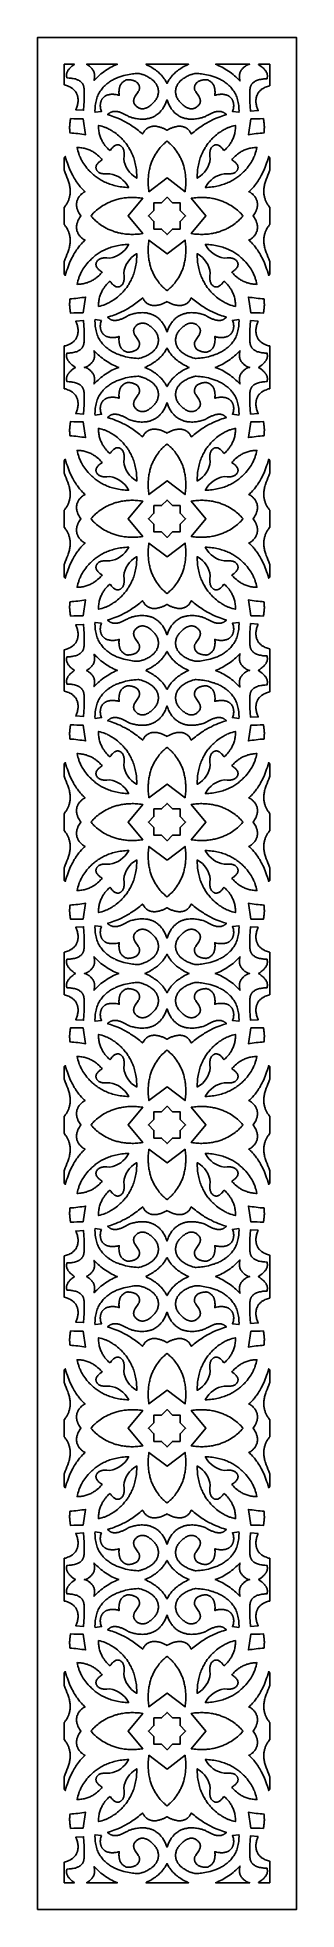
# Model space of a CAD drawing. Extents: x -145 to 145, y -1050 to 1050.
import ezdxf

# ---------------------------------------------------------------- set-up
doc = ezdxf.new("R2010")
doc.units = 0
doc.header["$MEASUREMENT"] = 0
doc.layers.add('LAYER_1', color=18, linetype='CONTINUOUS')

msp = doc.modelspace()

# ---------------------------------------------------------------- linework, layer by layer
at = {"layer": 'LAYER_1'}
for points in [[(-145, -1050), (145, -1050), (145, 1050), (-145, 1050)], [(-103.9, 1019.7), (-105.5, 1018.5), (-106.5, 1017.7), (-107.4, 1016.9), (-108.4, 1016), (-108.8, 1015.6), (-109.3, 1015.1), (-109.7, 1014.6), (-110.1, 1014.1), (-110.5, 1013.5), (-110.9, 1012.9), (-111.2, 1012.4), (-111.5, 1011.8), (-111.8, 1011.1), (-112, 1010.5), (-112.2, 1009.8), (-112.4, 1009.2), (-112.4, 1008.5), (-112.5, 1007.7), (-112.4, 1007), (-112.4, 1006.2), (-112.2, 1005.5), (-112, 1004.7), (-109.7, 1004.5), (-108.5, 1004.4), (-107.3, 1004.3), (-106.1, 1004.1), (-104.9, 1003.9), (-103.7, 1003.7), (-102.6, 1003.4), (-101.5, 1003), (-100.4, 1002.6), (-99.3, 1002.1), (-98.8, 1001.9), (-98.3, 1001.6), (-97.8, 1001.3), (-97.3, 1001), (-96.9, 1000.6), (-96.4, 1000.3), (-96, 999.9), (-95.6, 999.5), (-95.2, 999.1), (-94.9, 998.6), (-94.6, 998.2), (-94.3, 997.7), (-94.1, 997.2), (-93.8, 996.7), (-93.6, 996.1), (-93.5, 995.5), (-93.3, 994.8), (-93.2, 994.1), (-93, 993.4), (-92.9, 992.6), (-92.8, 991), (-92.7, 989.2), (-92.7, 987.3), (-92.7, 985.3), (-92.7, 983.2), (-92.9, 978.6), (-93.2, 973.6), (-93.5, 968.3), (-102.2, 968.8), (-101.8, 969.8), (-101.4, 970.8), (-101, 971.8), (-100.6, 972.9), (-100.3, 973.9), (-100.1, 974.9), (-99.9, 976), (-99.7, 977.1), (-99.6, 978.1), (-99.6, 979), (-99.6, 980), (-99.6, 980.9), (-99.7, 981.7), (-99.8, 982.6), (-100, 983.4), (-100.1, 984.2), (-100.3, 984.9), (-100.6, 985.6), (-100.9, 986.3), (-101.2, 987), (-101.5, 987.6), (-101.8, 988.3), (-102.2, 988.8), (-102.6, 989.4), (-103.1, 990), (-103.5, 990.5), (-104, 991), (-104.5, 991.4), (-105, 991.9), (-105.5, 992.3), (-106, 992.7), (-106.6, 993.1), (-107.1, 993.5), (-107.7, 993.8), (-108.9, 994.5), (-110.1, 995.1), (-111.3, 995.6), (-112.5, 996), (-113.8, 996.4), (-115, 996.7), (-115, 1019.9), (-103.6, 1019.9)], [(-56, 1019.7), (-57.9, 1018.9), (-59.8, 1018), (-61.7, 1017.1), (-63.5, 1016.1), (-65.3, 1015), (-67.1, 1013.9), (-68.9, 1012.8), (-70.6, 1011.6), (-72.3, 1010.3), (-74, 1009), (-75.6, 1007.7), (-77.2, 1006.3), (-78.7, 1004.8), (-80.2, 1003.3), (-81.7, 1001.8), (-81.4, 1003), (-81.2, 1004.1), (-81, 1005.2), (-81, 1006.2), (-81, 1007.2), (-81.1, 1008.1), (-81.2, 1009.1), (-81.5, 1010), (-81.7, 1010.8), (-82, 1011.6), (-82.4, 1012.4), (-82.8, 1013.1), (-83.2, 1013.8), (-83.7, 1014.4), (-84.2, 1015.1), (-84.7, 1015.6), (-85.2, 1016.2), (-85.7, 1016.7), (-86.2, 1017.2), (-86.7, 1017.6), (-87.8, 1018.4), (-88.7, 1019), (-89.5, 1019.5), (-90, 1019.9), (-55.5, 1019.9)], [(-31.6, 1009.6), (-31.1, 1009.5), (-30.1, 1009.3), (-28.7, 1008.9), (-27.8, 1008.6), (-26.9, 1008.3), (-25.9, 1007.9), (-24.9, 1007.5), (-23.8, 1007), (-22.7, 1006.5), (-21.5, 1005.9), (-20.4, 1005.2), (-19.2, 1004.5), (-18.1, 1003.8), (-17, 1003), (-15.9, 1002.1), (-15.4, 1001.6), (-14.9, 1001.2), (-14.4, 1000.7), (-14, 1000.1), (-13.5, 999.6), (-13.1, 999.1), (-12.6, 998.5), (-12.3, 997.9), (-11.9, 997.3), (-11.5, 996.7), (-11.2, 996.1), (-10.9, 995.4), (-10.6, 994.8), (-10.4, 994.1), (-10.2, 993.4), (-10, 992.7), (-9.9, 991.9), (-9.8, 991.2), (-9.7, 990.4), (-9.7, 989.6), (-9.7, 988.8), (-9.7, 987.9), (-9.8, 987.1), (-9.9, 986.2), (-10.1, 985.3), (-10.3, 984.4), (-10.6, 983.5), (-10.9, 982.5), (-11.1, 982.1), (-11.6, 981.4), (-12.3, 980.3), (-13.3, 979.1), (-13.8, 978.4), (-14.4, 977.7), (-15.1, 976.9), (-15.8, 976.2), (-16.6, 975.4), (-17.4, 974.7), (-18.2, 974), (-19.1, 973.3), (-20, 972.6), (-20.9, 972.1), (-21.8, 971.5), (-22.8, 971), (-23.3, 970.8), (-23.8, 970.6), (-24.3, 970.5), (-24.8, 970.3), (-25.4, 970.2), (-25.9, 970.1), (-26.4, 970.1), (-26.9, 970), (-27.5, 970), (-28, 970), (-28.5, 970.1), (-29.1, 970.1), (-29.6, 970.3), (-30.1, 970.4), (-30.7, 970.6), (-31.2, 970.8), (-31.8, 971.1), (-32.3, 971.4), (-32.9, 971.7), (-33.4, 972.1), (-34, 972.5), (-34.5, 973), (-35, 973.5), (-35.6, 974.1), (-36.1, 974.7), (-36.5, 975.3), (-36.8, 975.9), (-37.1, 976.5), (-37.2, 977.1), (-37.3, 977.7), (-37.4, 978.4), (-37.4, 979), (-37.3, 979.6), (-37.2, 980.3), (-37, 980.9), (-36.8, 981.5), (-36.6, 982.1), (-36.3, 982.8), (-36, 983.4), (-35.6, 984), (-34.9, 985.1), (-34.2, 986.3), (-32.7, 988.4), (-32.1, 989.3), (-31.5, 990.2), (-31.3, 990.6), (-31.2, 990.9), (-31, 991.3), (-31, 991.6), (-30.9, 992.1), (-30.8, 992.6), (-30.8, 993.1), (-30.8, 993.6), (-30.8, 994), (-30.9, 994.5), (-30.9, 994.9), (-31, 995.3), (-31.1, 995.7), (-31.2, 996.1), (-31.5, 996.8), (-31.8, 997.4), (-32.2, 998.1), (-32.7, 998.6), (-33.2, 999.1), (-33.7, 999.6), (-34.3, 1000), (-34.9, 1000.4), (-35.5, 1000.8), (-36.1, 1001.1), (-36.8, 1001.3), (-37.4, 1001.6), (-38.1, 1001.8), (-38.7, 1002), (-39.4, 1002.1), (-40.6, 1002.4), (-41.8, 1002.5), (-42.7, 1002.6), (-43.5, 1002.6), (-44.1, 1002.6), (-44.3, 1002.6), (-44.9, 1002.5), (-45.4, 1002.3), (-46.4, 1001.9), (-47.3, 1001.5), (-48.1, 1001.1), (-48.8, 1000.6), (-49.5, 1000), (-50.2, 999.4), (-50.7, 998.8), (-51.2, 998.1), (-51.7, 997.4), (-52.1, 996.7), (-52.4, 996), (-52.7, 995.3), (-53, 994.5), (-53.2, 993.8), (-53.3, 993), (-53.5, 992.3), (-53.6, 991.6), (-53.7, 990.9), (-53.7, 990.2), (-53.8, 988.9), (-53.8, 987.7), (-53.7, 986.7), (-53.6, 986), (-53.4, 985.1), (-53.8, 985.2), (-54.5, 985.4), (-55.5, 985.6), (-56.8, 985.9), (-57.5, 986), (-58.2, 986.1), (-59, 986.1), (-59.9, 986.2), (-60.8, 986.2), (-61.7, 986.2), (-62.6, 986.2), (-63.5, 986.1), (-64.4, 985.9), (-65.3, 985.7), (-66.3, 985.5), (-67.2, 985.2), (-68, 984.9), (-68.9, 984.4), (-69.3, 984.2), (-69.7, 983.9), (-70.1, 983.6), (-70.5, 983.3), (-70.9, 983), (-71.2, 982.7), (-71.6, 982.3), (-71.9, 981.9), (-72.2, 981.5), (-72.5, 981.1), (-72.8, 980.6), (-73.1, 980.1), (-73.4, 979.6), (-73.6, 979.1), (-73.8, 978.5), (-74, 977.9), (-74.2, 977.3), (-74.3, 976.7), (-74.5, 976), (-74.6, 975.3), (-74.6, 974.8), (-74.7, 974.3), (-74.7, 973.2), (-74.6, 972.1), (-74.5, 971.1), (-74.3, 970), (-74, 969), (-73.7, 968), (-73.3, 967), (-80.6, 966.1), (-80.7, 968), (-80.6, 969.9), (-80.5, 971.8), (-80.4, 973.6), (-80.1, 975.3), (-79.8, 977), (-79.5, 978.6), (-79.1, 980.2), (-78.6, 981.7), (-78.1, 983.2), (-77.5, 984.6), (-76.9, 986), (-76.2, 987.3), (-75.5, 988.6), (-74.7, 989.8), (-73.9, 990.9), (-73.1, 992.1), (-72.2, 993.1), (-71.3, 994.2), (-70.4, 995.2), (-69.4, 996.1), (-68.4, 997), (-67.4, 997.9), (-66.4, 998.7), (-65.3, 999.5), (-64.2, 1000.2), (-63.1, 1000.9), (-62, 1001.6), (-60.9, 1002.2), (-59.8, 1002.8), (-58.6, 1003.4), (-57.5, 1003.9), (-56.4, 1004.4), (-55.2, 1004.9), (-54.1, 1005.4), (-52.9, 1005.8), (-51.8, 1006.2), (-50.7, 1006.5), (-48.5, 1007.2), (-46.3, 1007.7), (-44.2, 1008.2), (-42.3, 1008.6), (-40.4, 1008.9), (-38.7, 1009.1), (-37.1, 1009.3), (-35.6, 1009.5), (-34.4, 1009.5), (-32.5, 1009.6)], [(22.9, 1019.4), (21.3, 1018.6), (19.7, 1017.8), (18.2, 1016.9), (16.8, 1016.1), (15.5, 1015.2), (14.2, 1014.4), (13, 1013.5), (11.8, 1012.6), (10.7, 1011.7), (9.7, 1010.9), (8.8, 1010), (7.9, 1009.1), (7, 1008.3), (6.2, 1007.5), (5.5, 1006.7), (4.8, 1005.9), (4.2, 1005.1), (3.1, 1003.7), (2.2, 1002.3), (1.5, 1001.2), (0.9, 1000.2), (0.5, 999.4), (0, 998.5), (-0.5, 999.4), (-0.9, 1000.2), (-1.5, 1001.2), (-2.2, 1002.3), (-3.1, 1003.7), (-4.2, 1005.1), (-4.8, 1005.9), (-5.5, 1006.7), (-6.2, 1007.5), (-7, 1008.3), (-7.9, 1009.1), (-8.8, 1010), (-9.7, 1010.9), (-10.7, 1011.7), (-11.8, 1012.6), (-13, 1013.5), (-14.2, 1014.4), (-15.5, 1015.2), (-16.8, 1016.1), (-18.2, 1016.9), (-19.7, 1017.8), (-21.3, 1018.6), (-22.9, 1019.4), (-23.7, 1019.9), (24.1, 1019.9)], [(34.4, 1009.5), (35.6, 1009.5), (37.1, 1009.3), (38.6, 1009.1), (40.4, 1008.9), (42.3, 1008.6), (44.2, 1008.2), (46.3, 1007.7), (48.5, 1007.2), (50.7, 1006.5), (51.8, 1006.2), (52.9, 1005.8), (54.1, 1005.4), (55.2, 1004.9), (56.4, 1004.4), (57.5, 1003.9), (58.6, 1003.4), (59.8, 1002.8), (60.9, 1002.2), (62, 1001.6), (63.1, 1000.9), (64.2, 1000.2), (65.3, 999.5), (66.4, 998.7), (67.4, 997.9), (68.4, 997), (69.4, 996.1), (70.4, 995.2), (71.3, 994.2), (72.2, 993.1), (73.1, 992.1), (73.9, 990.9), (74.7, 989.8), (75.5, 988.6), (76.2, 987.3), (76.9, 986), (77.5, 984.6), (78.1, 983.2), (78.6, 981.7), (79.1, 980.2), (79.5, 978.6), (79.8, 977), (80.1, 975.3), (80.4, 973.6), (80.5, 971.8), (80.6, 969.9), (80.7, 968), (80.6, 966.1), (73.3, 967), (73.7, 968), (74, 969), (74.3, 970), (74.5, 971.1), (74.6, 972.1), (74.7, 973.2), (74.7, 974.3), (74.6, 974.8), (74.6, 975.3), (74.5, 976), (74.3, 976.7), (74.2, 977.3), (74, 977.9), (73.8, 978.5), (73.6, 979.1), (73.3, 979.6), (73.1, 980.1), (72.8, 980.6), (72.5, 981.1), (72.2, 981.5), (71.9, 981.9), (71.6, 982.3), (71.2, 982.7), (70.9, 983), (70.5, 983.3), (70.1, 983.6), (69.7, 983.9), (69.3, 984.2), (68.9, 984.4), (68, 984.9), (67.1, 985.2), (66.2, 985.5), (65.3, 985.7), (64.4, 985.9), (63.5, 986.1), (62.6, 986.2), (61.7, 986.2), (60.8, 986.2), (59.9, 986.2), (59, 986.1), (58.2, 986.1), (57.5, 986), (56.8, 985.9), (55.5, 985.6), (54.5, 985.4), (53.8, 985.2), (53.4, 985.1), (53.6, 986), (53.7, 986.7), (53.8, 987.7), (53.8, 988.9), (53.7, 990.2), (53.7, 990.9), (53.6, 991.6), (53.5, 992.3), (53.3, 993), (53.2, 993.8), (53, 994.5), (52.7, 995.3), (52.4, 996), (52.1, 996.7), (51.7, 997.4), (51.2, 998.1), (50.7, 998.8), (50.1, 999.4), (49.5, 1000), (48.8, 1000.6), (48.1, 1001.1), (47.3, 1001.5), (46.4, 1001.9), (45.4, 1002.3), (44.9, 1002.5), (44.3, 1002.6), (44.1, 1002.6), (43.5, 1002.6), (42.7, 1002.6), (41.8, 1002.5), (40.6, 1002.4), (39.4, 1002.1), (38.7, 1002), (38.1, 1001.8), (37.4, 1001.6), (36.8, 1001.3), (36.1, 1001.1), (35.5, 1000.8), (34.9, 1000.4), (34.3, 1000), (33.7, 999.6), (33.2, 999.1), (32.7, 998.6), (32.2, 998.1), (31.8, 997.4), (31.5, 996.8), (31.2, 996.1), (31.1, 995.7), (31, 995.3), (30.9, 994.9), (30.9, 994.5), (30.8, 994), (30.8, 993.6), (30.8, 993.1), (30.8, 992.6), (30.9, 992.1), (30.9, 991.6), (31, 991.3), (31.2, 990.9), (31.3, 990.6), (31.5, 990.2), (32.1, 989.3), (32.7, 988.4), (34.2, 986.3), (34.9, 985.1), (35.6, 984), (36, 983.4), (36.3, 982.8), (36.5, 982.1), (36.8, 981.5), (37, 980.9), (37.2, 980.3), (37.3, 979.6), (37.4, 979), (37.4, 978.4), (37.3, 977.7), (37.2, 977.1), (37.1, 976.5), (36.8, 975.9), (36.5, 975.3), (36.1, 974.7), (35.6, 974.1), (35, 973.5), (34.5, 973), (33.9, 972.5), (33.4, 972.1), (32.9, 971.7), (32.3, 971.4), (31.8, 971.1), (31.2, 970.8), (30.7, 970.6), (30.1, 970.4), (29.6, 970.3), (29.1, 970.1), (28.5, 970.1), (28, 970), (27.5, 970), (26.9, 970), (26.4, 970.1), (25.9, 970.1), (25.3, 970.2), (24.8, 970.3), (24.3, 970.5), (23.8, 970.6), (23.3, 970.8), (22.8, 971), (21.8, 971.5), (20.9, 972.1), (19.9, 972.6), (19.1, 973.3), (18.2, 974), (17.4, 974.7), (16.6, 975.4), (15.8, 976.2), (15.1, 976.9), (14.4, 977.7), (13.8, 978.4), (13.3, 979.1), (12.3, 980.3), (11.6, 981.4), (11.1, 982.1), (10.9, 982.5), (10.6, 983.5), (10.3, 984.4), (10.1, 985.3), (9.9, 986.2), (9.8, 987.1), (9.7, 987.9), (9.7, 988.8), (9.6, 989.6), (9.7, 990.4), (9.8, 991.2), (9.9, 991.9), (10, 992.7), (10.2, 993.4), (10.4, 994.1), (10.6, 994.8), (10.9, 995.4), (11.2, 996.1), (11.5, 996.7), (11.9, 997.3), (12.2, 997.9), (12.6, 998.5), (13.1, 999.1), (13.5, 999.6), (14, 1000.1), (14.4, 1000.7), (14.9, 1001.2), (15.4, 1001.6), (15.9, 1002.1), (17, 1003), (18.1, 1003.8), (19.2, 1004.5), (20.4, 1005.2), (21.5, 1005.9), (22.7, 1006.5), (23.8, 1007), (24.8, 1007.5), (25.9, 1007.9), (26.9, 1008.3), (27.8, 1008.6), (28.7, 1008.9), (30.1, 1009.3), (31.1, 1009.5), (31.6, 1009.6), (32.5, 1009.6)], [(92.7, 1019.9), (92.7, 1019.9), (92.7, 1019.9), (91.8, 1019.8), (90.9, 1019.6), (90.7, 1019.5), (90.2, 1019.3), (89.5, 1018.9), (88.7, 1018.4), (87.8, 1017.8), (86.7, 1017), (86.2, 1016.6), (85.7, 1016.1), (85.2, 1015.6), (84.7, 1015.1), (84.2, 1014.5), (83.7, 1013.9), (83.2, 1013.2), (82.8, 1012.5), (82.4, 1011.8), (82, 1011), (81.7, 1010.2), (81.5, 1009.4), (81.2, 1008.5), (81.1, 1007.6), (81, 1006.6), (81, 1005.6), (81, 1004.6), (81.2, 1003.5), (81.4, 1002.4), (81.7, 1001.2), (80.2, 1002.8), (78.7, 1004.3), (77.2, 1005.7), (75.6, 1007.1), (74, 1008.5), (72.3, 1009.8), (70.6, 1011), (68.9, 1012.2), (67.1, 1013.4), (65.3, 1014.5), (63.5, 1015.5), (61.7, 1016.5), (59.8, 1017.4), (57.9, 1018.3), (56, 1019.1), (54.4, 1019.9), (92.7, 1019.9)], [(115, 995.7), (113.8, 995.4), (112.5, 995), (111.3, 994.6), (110.1, 994.1), (108.9, 993.5), (107.7, 992.9), (107.1, 992.5), (106.6, 992.2), (106, 991.8), (105.5, 991.4), (105, 990.9), (104.4, 990.5), (104, 990), (103.5, 989.5), (103, 989), (102.6, 988.4), (102.2, 987.9), (101.8, 987.3), (101.5, 986.7), (101.2, 986), (100.9, 985.4), (100.6, 984.7), (100.3, 983.9), (100.1, 983.2), (100, 982.4), (99.8, 981.6), (99.7, 980.8), (99.6, 979.9), (99.6, 979), (99.6, 978.1), (99.6, 977.1), (99.7, 976.1), (99.9, 975), (100.1, 974), (100.3, 972.9), (100.6, 971.9), (101, 970.9), (101.4, 969.9), (101.7, 968.9), (102.2, 967.9), (93.5, 967.3), (93.2, 972.6), (92.9, 977.6), (92.7, 982.2), (92.7, 984.3), (92.7, 986.3), (92.7, 988.2), (92.8, 990), (92.9, 991.6), (93, 992.4), (93.2, 993.1), (93.3, 993.8), (93.5, 994.5), (93.6, 995.1), (93.8, 995.7), (94.1, 996.2), (94.3, 996.7), (94.6, 997.2), (94.9, 997.6), (95.2, 998.1), (95.6, 998.5), (96, 998.9), (96.4, 999.3), (96.9, 999.7), (97.3, 1000), (97.8, 1000.3), (98.3, 1000.6), (98.8, 1000.9), (99.3, 1001.2), (100.4, 1001.7), (101.5, 1002.1), (102.6, 1002.4), (103.7, 1002.7), (104.9, 1003), (106.1, 1003.2), (107.3, 1003.3), (108.5, 1003.5), (109.7, 1003.6), (112, 1003.7), (112.2, 1004.5), (112.3, 1005.3), (112.4, 1006), (112.5, 1006.8), (112.4, 1007.5), (112.3, 1008.2), (112.2, 1008.9), (112, 1009.5), (111.8, 1010.2), (111.5, 1010.8), (111.2, 1011.4), (110.9, 1012), (110.5, 1012.5), (110.1, 1013.1), (109.7, 1013.6), (109.3, 1014.1), (108.8, 1014.6), (108.4, 1015.1), (107.4, 1016), (106.5, 1016.8), (105.5, 1017.5), (103.9, 1018.7), (102.6, 1019.7), (102.6, 1019.9), (115, 1019.9)], [(0.5, 978.9), (0.9, 977.7), (1.3, 976.6), (1.8, 975.5), (2.4, 974.3), (2.9, 973.2), (3.5, 972.1), (4.2, 971.1), (4.8, 970.1), (5.4, 969.2), (6.1, 968.3), (6.8, 967.5), (7.5, 966.7), (8.2, 965.9), (9, 965.2), (9.7, 964.6), (10.5, 963.9), (11.2, 963.4), (12, 962.8), (12.8, 962.3), (13.6, 961.8), (14.4, 961.4), (15.2, 961), (16, 960.6), (16.8, 960.3), (17.7, 960), (18.5, 959.7), (19.3, 959.5), (20.1, 959.2), (21, 959.1), (21.8, 958.9), (22.6, 958.7), (23.4, 958.6), (24.2, 958.5), (25.8, 958.4), (27.4, 958.3), (28.9, 958.4), (30.4, 958.4), (31.8, 958.6), (33.2, 958.7), (34.5, 958.9), (35.7, 959.2), (36.9, 959.4), (37.9, 959.7), (38.9, 959.9), (40.5, 960.4), (41.6, 960.8), (42.1, 961), (42.5, 961.1), (43, 961.3), (44, 961.9), (46.5, 963.3), (48, 964), (49.5, 964.8), (50.3, 965.1), (51.1, 965.5), (51.9, 965.8), (52.8, 966.1), (53.6, 966.4), (54.5, 966.6), (55.4, 966.8), (56.2, 966.9), (57.1, 967), (58, 967.1), (58.9, 967.1), (59.8, 967), (60.7, 966.8), (61.5, 966.6), (62.4, 966.3), (62.8, 966.1), (63.3, 965.9), (63.7, 965.7), (64.1, 965.4), (64.5, 965.2), (64.9, 964.9), (65.3, 964.5), (65.7, 964.2), (66.1, 963.8), (66.5, 963.4), (63.3, 962.4), (61.4, 961.8), (59.4, 961.1), (57.3, 960.3), (55, 959.3), (52.6, 958.3), (50.1, 957.1), (48.9, 956.5), (47.6, 955.8), (46.2, 955.1), (44.9, 954.3), (43.5, 953.5), (42.1, 952.7), (40.7, 951.8), (39.2, 950.9), (37.8, 949.9), (36.3, 948.9), (34.8, 947.8), (33.3, 946.7), (31.8, 945.6), (30.3, 944.3), (28.8, 943.1), (27.2, 941.7), (26.8, 942.5), (26.5, 943.2), (26, 943.9), (25.6, 944.5), (25.2, 945.1), (24.7, 945.6), (24.3, 946.1), (23.8, 946.6), (23.3, 947.1), (22.8, 947.5), (22.3, 947.9), (21.8, 948.2), (21.3, 948.5), (20.8, 948.8), (20.3, 949.1), (19.7, 949.3), (19.2, 949.5), (18.6, 949.7), (18.1, 949.9), (17.6, 950), (17, 950.1), (16.4, 950.2), (15.9, 950.3), (15.3, 950.3), (14.2, 950.4), (13.1, 950.4), (12, 950.3), (10.9, 950.1), (9.9, 949.9), (8.9, 949.7), (7.9, 949.4), (6.9, 949.1), (6, 948.8), (5.1, 948.4), (4.3, 948.1), (3.5, 947.7), (2.1, 947.1), (1.1, 946.5), (0.4, 946.1), (0, 945.9), (-0.4, 946.1), (-1.1, 946.5), (-2.1, 947.1), (-3.5, 947.7), (-4.3, 948.1), (-5.1, 948.4), (-6, 948.8), (-6.9, 949.1), (-7.9, 949.4), (-8.9, 949.7), (-9.9, 949.9), (-10.9, 950.1), (-12, 950.3), (-13.1, 950.4), (-14.2, 950.4), (-15.3, 950.3), (-15.9, 950.3), (-16.5, 950.2), (-17, 950.1), (-17.6, 950), (-18.1, 949.9), (-18.7, 949.7), (-19.2, 949.5), (-19.7, 949.3), (-20.3, 949.1), (-20.8, 948.8), (-21.3, 948.5), (-21.8, 948.2), (-22.3, 947.9), (-22.8, 947.5), (-23.3, 947.1), (-23.8, 946.6), (-24.3, 946.1), (-24.7, 945.6), (-25.2, 945.1), (-25.6, 944.5), (-26, 943.9), (-26.5, 943.2), (-26.9, 942.5), (-27.2, 941.7), (-28.8, 943.1), (-30.3, 944.3), (-31.8, 945.6), (-33.3, 946.7), (-34.8, 947.8), (-36.3, 948.9), (-37.8, 949.9), (-39.2, 950.9), (-40.7, 951.8), (-42.1, 952.7), (-43.5, 953.5), (-44.9, 954.3), (-46.2, 955.1), (-47.6, 955.8), (-48.9, 956.5), (-50.1, 957.1), (-52.6, 958.3), (-55, 959.3), (-57.3, 960.3), (-59.4, 961.1), (-61.4, 961.8), (-63.3, 962.4), (-66.5, 963.4), (-66.1, 963.8), (-65.7, 964.2), (-65.3, 964.5), (-64.9, 964.9), (-64.5, 965.2), (-64.1, 965.4), (-63.7, 965.7), (-63.3, 965.9), (-62.8, 966.1), (-62.4, 966.3), (-61.5, 966.6), (-60.7, 966.8), (-59.8, 967), (-58.9, 967.1), (-58, 967.1), (-57.1, 967), (-56.3, 966.9), (-55.4, 966.8), (-54.5, 966.6), (-53.6, 966.4), (-52.8, 966.1), (-51.9, 965.8), (-51.1, 965.5), (-50.3, 965.1), (-49.5, 964.8), (-48, 964), (-46.6, 963.3), (-44, 961.9), (-43, 961.3), (-42.5, 961.1), (-42.1, 961), (-41.6, 960.8), (-40.5, 960.4), (-38.9, 959.9), (-37.9, 959.7), (-36.9, 959.4), (-35.7, 959.2), (-34.5, 958.9), (-33.2, 958.7), (-31.8, 958.6), (-30.4, 958.4), (-28.9, 958.4), (-27.4, 958.3), (-25.8, 958.4), (-24.2, 958.5), (-23.4, 958.6), (-22.6, 958.7), (-21.8, 958.9), (-21, 959.1), (-20.1, 959.2), (-19.3, 959.5), (-18.5, 959.7), (-17.7, 960), (-16.8, 960.3), (-16, 960.6), (-15.2, 961), (-14.4, 961.4), (-13.6, 961.8), (-12.8, 962.3), (-12, 962.8), (-11.2, 963.4), (-10.5, 963.9), (-9.7, 964.6), (-9, 965.2), (-8.2, 965.9), (-7.5, 966.7), (-6.8, 967.5), (-6.1, 968.3), (-5.5, 969.2), (-4.8, 970.1), (-4.2, 971.1), (-3.5, 972.1), (-2.9, 973.2), (-2.4, 974.3), (-1.8, 975.5), (-1.3, 976.6), (-0.9, 977.7), (-0.5, 978.9), (0, 980)], [(-104.5, 958.7), (-101, 958.6), (-97.5, 958.6), (-94, 958.6), (-91.2, 940.8), (-93.3, 941.2), (-95.5, 941.5), (-97.7, 941.8), (-99.8, 942.1), (-102, 942.4), (-104.2, 942.6), (-106.4, 942.8), (-108.6, 942.9), (-108.7, 943.9), (-108.8, 944.9), (-108.9, 945.9), (-108.9, 946.9), (-109, 947.9), (-109, 948.9), (-109, 949.9), (-108.9, 950.9), (-108.9, 951.9), (-108.8, 952.9), (-108.7, 953.9), (-108.6, 954.9), (-108.5, 955.9), (-108.4, 956.9), (-108.2, 957.9), (-108, 958.9)], [(108.2, 957.9), (108.3, 956.9), (108.5, 955.9), (108.6, 954.9), (108.7, 953.9), (108.8, 952.9), (108.9, 951.9), (108.9, 950.9), (109, 949.9), (109, 948.9), (108.9, 947.9), (108.9, 946.9), (108.9, 945.9), (108.8, 944.9), (108.7, 943.9), (108.5, 942.9), (106.4, 942.8), (104.2, 942.6), (102, 942.4), (99.8, 942.1), (97.7, 941.8), (95.5, 941.5), (93.3, 941.2), (91.2, 940.8), (94, 958.6), (97.5, 958.6), (101, 958.6), (104.5, 958.7), (108, 958.9)], [(0.5, 933.2), (1.5, 932.4), (2.9, 931.2), (3.7, 930.5), (4.6, 929.6), (5.6, 928.6), (6.5, 927.6), (7.6, 926.4), (8.6, 925.2), (9.7, 923.8), (10.7, 922.3), (11.8, 920.7), (12.9, 919.1), (13.9, 917.3), (14.9, 915.4), (15.4, 914.4), (15.9, 913.4), (16.3, 912.3), (16.8, 911.2), (17.2, 910.1), (17.6, 909), (18, 907.8), (18.4, 906.7), (18.8, 905.5), (19.1, 904.2), (19.4, 902.9), (19.7, 901.7), (20, 900.3), (20.3, 899), (20.5, 897.6), (20.7, 896.2), (20.8, 894.7), (20.9, 893.3), (21, 891.8), (21.1, 890.3), (21.1, 888.7), (21.1, 887.1), (21.1, 885.5), (21, 883.9), (20.8, 882.2), (20.7, 880.5), (20.5, 878.8), (20.2, 877), (0, 892.4), (-20.2, 877), (-20.5, 878.8), (-20.7, 880.5), (-20.9, 882.2), (-21, 883.9), (-21.1, 885.5), (-21.1, 887.1), (-21.1, 888.7), (-21.1, 890.3), (-21, 891.8), (-20.9, 893.3), (-20.8, 894.7), (-20.7, 896.2), (-20.5, 897.6), (-20.3, 899), (-20, 900.3), (-19.7, 901.7), (-19.4, 902.9), (-19.1, 904.2), (-18.8, 905.5), (-18.4, 906.7), (-18, 907.8), (-17.6, 909), (-17.2, 910.1), (-16.8, 911.2), (-16.3, 912.3), (-15.9, 913.4), (-15.4, 914.4), (-14.9, 915.4), (-13.9, 917.3), (-12.9, 919.1), (-11.8, 920.7), (-10.7, 922.3), (-9.7, 923.8), (-8.6, 925.2), (-7.6, 926.4), (-6.5, 927.6), (-5.6, 928.6), (-4.6, 929.6), (-3.7, 930.5), (-2.9, 931.2), (-1.5, 932.4), (-0.5, 933.2), (0, 933.7)], [(-113.2, 913.9), (-112.4, 911.5), (-111.6, 909.1), (-110.8, 906.8), (-110, 904.6), (-109.1, 902.6), (-108.3, 900.6), (-107.4, 898.7), (-106.5, 896.9), (-105.6, 895.2), (-104.7, 893.5), (-103.8, 892), (-102.9, 890.6), (-102, 889.2), (-101.2, 887.9), (-100.3, 886.7), (-99.5, 885.6), (-98.7, 884.5), (-97.9, 883.5), (-97.1, 882.6), (-96.4, 881.8), (-95.7, 881), (-94.5, 879.7), (-93.4, 878.7), (-92.6, 877.9), (-91.7, 877), (-92.3, 876.7), (-93.1, 876.3), (-93.9, 875.8), (-94.7, 875.1), (-95.6, 874.4), (-96.5, 873.5), (-96.9, 873.1), (-97.4, 872.6), (-97.8, 872.1), (-98.2, 871.5), (-98.6, 871), (-99, 870.4), (-99.4, 869.8), (-99.7, 869.1), (-100, 868.5), (-100.3, 867.8), (-100.6, 867.1), (-100.8, 866.4), (-101, 865.6), (-101.1, 864.9), (-101.3, 864.1), (-101.3, 863.3), (-101.4, 862.5), (-101.3, 861.6), (-101.3, 860.8), (-101.1, 859.9), (-101, 859.2), (-100.8, 858.5), (-100.7, 857.9), (-100.4, 857.2), (-100.2, 856.5), (-99.9, 855.9), (-99.7, 855.2), (-99.4, 854.6), (-98.7, 853.3), (-98, 852.1), (-97.2, 850.9), (-96.4, 849.8), (-97.2, 848.7), (-98, 847.5), (-98.7, 846.3), (-99.4, 845), (-99.7, 844.4), (-99.9, 843.7), (-100.2, 843.1), (-100.4, 842.4), (-100.7, 841.7), (-100.8, 841.1), (-101, 840.4), (-101.1, 839.7), (-101.3, 838.8), (-101.3, 838), (-101.4, 837.1), (-101.3, 836.3), (-101.3, 835.5), (-101.1, 834.7), (-101, 834), (-100.8, 833.2), (-100.6, 832.5), (-100.3, 831.8), (-100, 831.1), (-99.7, 830.5), (-99.4, 829.8), (-99, 829.2), (-98.6, 828.6), (-98.2, 828.1), (-97.8, 827.5), (-97.4, 827), (-96.9, 826.5), (-96.5, 826.1), (-95.6, 825.2), (-94.7, 824.5), (-93.9, 823.8), (-93.1, 823.3), (-92.3, 822.9), (-91.7, 822.6), (-92.6, 821.7), (-93.4, 820.9), (-94.5, 819.9), (-95.7, 818.6), (-97.1, 817), (-97.9, 816.1), (-98.7, 815.1), (-99.5, 814), (-100.3, 812.9), (-101.2, 811.7), (-102, 810.4), (-102.9, 809), (-103.8, 807.6), (-104.7, 806), (-105.6, 804.4), (-106.5, 802.7), (-107.4, 800.9), (-108.3, 799), (-109.1, 797), (-110, 795), (-110.8, 792.8), (-111.6, 790.5), (-112.4, 788.1), (-113.2, 785.7), (-113.9, 783.1), (-114.3, 783.5), (-114.6, 783.9), (-114.9, 784.3), (-115, 784.5), (-115, 798.5), (-114.7, 799.3), (-113.9, 801.6), (-113, 804), (-112, 806.4), (-111.1, 808.8), (-110.3, 811.1), (-109.9, 812.3), (-109.6, 813.5), (-109.3, 814.6), (-109, 815.7), (-108.8, 816.9), (-108.7, 818), (-108.6, 819.1), (-108.5, 820.2), (-108.4, 821.3), (-108.4, 822.4), (-108.5, 823.4), (-108.5, 824.4), (-108.6, 825.4), (-108.8, 826.4), (-108.9, 827.3), (-109.1, 828.2), (-109.3, 829.1), (-109.5, 830), (-109.8, 830.8), (-110.1, 831.7), (-110.4, 832.5), (-110.7, 833.2), (-111, 834), (-111.4, 834.7), (-111.8, 835.5), (-112.2, 836.1), (-112.6, 836.8), (-113, 837.5), (-113.5, 838.1), (-113.9, 838.7), (-114.4, 839.3), (-114.9, 839.9), (-115, 840), (-115, 859.6), (-114.9, 859.7), (-113.9, 860.9), (-113.5, 861.5), (-113, 862.1), (-112.6, 862.8), (-112.2, 863.5), (-111.8, 864.1), (-111.4, 864.9), (-111, 865.6), (-110.7, 866.4), (-110.4, 867.1), (-110.1, 867.9), (-109.8, 868.8), (-109.5, 869.6), (-109.3, 870.5), (-109.1, 871.4), (-108.9, 872.3), (-108.8, 873.2), (-108.6, 874.2), (-108.5, 875.2), (-108.5, 876.2), (-108.4, 877.2), (-108.4, 878.3), (-108.5, 879.4), (-108.6, 880.5), (-108.7, 881.6), (-108.8, 882.7), (-109, 883.9), (-109.3, 885), (-109.6, 886.1), (-109.9, 887.3), (-110.3, 888.5), (-110.7, 889.7), (-111.1, 890.8), (-112, 893.2), (-113, 895.6), (-113.9, 898), (-114.7, 900.3), (-115, 901.1), (-115, 915.1), (-114.9, 915.3), (-114.6, 915.7), (-114.3, 916.1), (-113.9, 916.5)], [(114.3, 916.1), (114.6, 915.7), (114.9, 915.3), (115, 915.1), (115, 901.1), (114.7, 900.3), (113.9, 898), (113, 895.6), (112, 893.2), (111.1, 890.8), (110.7, 889.7), (110.3, 888.5), (109.9, 887.3), (109.6, 886.1), (109.3, 885), (109, 883.9), (108.8, 882.7), (108.7, 881.6), (108.6, 880.5), (108.5, 879.4), (108.4, 878.3), (108.4, 877.2), (108.5, 876.2), (108.5, 875.2), (108.6, 874.2), (108.8, 873.2), (108.9, 872.3), (109.1, 871.4), (109.3, 870.5), (109.5, 869.6), (109.8, 868.8), (110.1, 867.9), (110.4, 867.1), (110.7, 866.4), (111, 865.6), (111.4, 864.9), (111.8, 864.1), (112.2, 863.5), (112.6, 862.8), (113, 862.1), (113.5, 861.5), (113.9, 860.9), (114.9, 859.7), (115, 859.5), (115, 840.1), (114.9, 839.9), (114.4, 839.3), (113.9, 838.7), (113.5, 838.1), (113, 837.5), (112.6, 836.8), (112.2, 836.1), (111.8, 835.5), (111.4, 834.7), (111, 834), (110.7, 833.2), (110.4, 832.5), (110.1, 831.7), (109.8, 830.8), (109.5, 830), (109.3, 829.1), (109.1, 828.2), (108.9, 827.3), (108.8, 826.4), (108.6, 825.4), (108.5, 824.4), (108.5, 823.4), (108.4, 822.4), (108.4, 821.3), (108.5, 820.2), (108.6, 819.1), (108.7, 818), (108.8, 816.9), (109, 815.7), (109.3, 814.6), (109.6, 813.5), (109.9, 812.3), (110.3, 811.1), (111.1, 808.8), (112, 806.4), (113, 804), (113.9, 801.6), (114.7, 799.3), (115, 798.5), (115, 784.5), (114.9, 784.3), (114.6, 783.9), (114.3, 783.5), (113.9, 783.1), (113.2, 785.7), (112.4, 788.1), (111.6, 790.5), (110.8, 792.8), (110, 795), (109.1, 797), (108.3, 799), (107.4, 800.9), (106.5, 802.7), (105.6, 804.4), (104.7, 806), (103.8, 807.6), (102.9, 809), (102, 810.4), (101.2, 811.7), (100.3, 812.9), (99.5, 814), (98.7, 815.1), (97.9, 816.1), (97.1, 817), (95.7, 818.6), (94.5, 819.9), (93.4, 820.9), (92.6, 821.7), (91.6, 822.6), (92.3, 822.9), (93, 823.3), (93.9, 823.8), (94.7, 824.5), (95.6, 825.2), (96.5, 826.1), (96.9, 826.5), (97.4, 827), (97.8, 827.5), (98.2, 828.1), (98.6, 828.6), (99, 829.2), (99.3, 829.8), (99.7, 830.5), (100, 831.1), (100.3, 831.8), (100.6, 832.5), (100.8, 833.2), (101, 834), (101.1, 834.7), (101.2, 835.5), (101.3, 836.3), (101.3, 837.1), (101.3, 838), (101.3, 838.8), (101.1, 839.7), (101, 840.4), (100.8, 841.1), (100.7, 841.7), (100.4, 842.4), (100.2, 843.1), (99.9, 843.7), (99.7, 844.4), (99.4, 845), (98.7, 846.3), (98, 847.5), (97.2, 848.7), (96.4, 849.8), (97.2, 850.9), (98, 852.1), (98.7, 853.3), (99.4, 854.6), (99.7, 855.2), (99.9, 855.9), (100.2, 856.5), (100.4, 857.2), (100.7, 857.9), (100.8, 858.5), (101, 859.2), (101.1, 859.9), (101.3, 860.8), (101.3, 861.6), (101.3, 862.5), (101.3, 863.3), (101.2, 864.1), (101.1, 864.9), (101, 865.6), (100.8, 866.4), (100.6, 867.1), (100.3, 867.8), (100, 868.5), (99.7, 869.1), (99.3, 869.8), (99, 870.4), (98.6, 871), (98.2, 871.5), (97.8, 872.1), (97.4, 872.6), (96.9, 873.1), (96.5, 873.5), (95.6, 874.4), (94.7, 875.1), (93.9, 875.8), (93, 876.3), (92.3, 876.7), (91.6, 877), (92.6, 877.9), (93.4, 878.7), (94.5, 879.7), (95.7, 881), (96.4, 881.8), (97.1, 882.6), (97.9, 883.5), (98.7, 884.5), (99.5, 885.6), (100.3, 886.7), (101.2, 887.9), (102, 889.2), (102.9, 890.6), (103.8, 892), (104.7, 893.5), (105.6, 895.2), (106.5, 896.9), (107.4, 898.7), (108.3, 900.6), (109.1, 902.6), (110, 904.6), (110.8, 906.8), (111.6, 909.1), (112.4, 911.5), (113.2, 913.9), (113.9, 916.5)], [(-37.4, 870.5), (-35.8, 870.4), (-34.1, 870.4), (-32.5, 870.2), (-30.7, 870.1), (-29, 869.8), (-27.2, 869.6), (-43.6, 849.8), (-27.2, 830), (-29, 829.8), (-30.7, 829.5), (-32.5, 829.4), (-34.1, 829.2), (-35.8, 829.2), (-37.4, 829.1), (-39, 829.1), (-40.6, 829.1), (-42.1, 829.2), (-43.7, 829.3), (-45.2, 829.4), (-46.6, 829.5), (-48, 829.7), (-49.4, 829.9), (-50.8, 830.2), (-52.2, 830.4), (-53.5, 830.7), (-54.8, 831), (-56, 831.4), (-57.3, 831.7), (-58.5, 832.1), (-59.7, 832.5), (-60.8, 832.9), (-61.9, 833.3), (-63, 833.7), (-64.1, 834.2), (-65.1, 834.7), (-66.2, 835.1), (-67.2, 835.6), (-68.1, 836.1), (-70, 837.1), (-71.7, 838.2), (-73.3, 839.2), (-74.8, 840.3), (-76.3, 841.3), (-77.6, 842.4), (-78.8, 843.4), (-79.9, 844.3), (-80.9, 845.3), (-81.8, 846.1), (-82.5, 846.9), (-83.8, 848.3), (-84.7, 849.3), (-85.2, 849.8), (-84.7, 850.3), (-83.8, 851.3), (-82.5, 852.7), (-81.8, 853.5), (-80.9, 854.3), (-79.9, 855.3), (-78.8, 856.2), (-77.6, 857.2), (-76.3, 858.3), (-74.8, 859.3), (-73.3, 860.4), (-71.7, 861.4), (-70, 862.4), (-68.1, 863.5), (-66.2, 864.5), (-65.1, 864.9), (-64.1, 865.4), (-63, 865.9), (-61.9, 866.3), (-60.8, 866.7), (-59.7, 867.1), (-58.5, 867.5), (-57.3, 867.9), (-56, 868.2), (-54.8, 868.6), (-53.5, 868.9), (-52.2, 869.2), (-50.8, 869.4), (-49.4, 869.7), (-48, 869.9), (-46.6, 870.1), (-45.2, 870.2), (-43.7, 870.3), (-42.1, 870.4), (-40.6, 870.5), (-39, 870.5)], [(6.1, 864.6), (14.7, 864.6), (14.7, 855.9), (20.8, 849.8), (14.7, 843.7), (14.7, 835), (6.1, 835), (0, 828.9), (-6.1, 835), (-14.7, 835), (-14.7, 843.7), (-20.8, 849.8), (-14.7, 855.9), (-14.7, 864.6), (-6.1, 864.6), (0, 870.7)], [(40.6, 870.5), (42.1, 870.4), (43.7, 870.3), (45.1, 870.2), (46.6, 870.1), (48, 869.9), (49.4, 869.7), (50.8, 869.4), (52.2, 869.2), (53.5, 868.9), (54.8, 868.6), (56, 868.2), (57.3, 867.9), (58.5, 867.5), (59.7, 867.1), (60.8, 866.7), (61.9, 866.3), (63, 865.9), (64.1, 865.4), (65.1, 864.9), (66.2, 864.5), (68.1, 863.5), (70, 862.4), (71.7, 861.4), (73.3, 860.4), (74.8, 859.3), (76.2, 858.3), (77.6, 857.2), (78.8, 856.2), (79.9, 855.3), (80.9, 854.3), (81.7, 853.5), (82.5, 852.7), (83.8, 851.3), (84.7, 850.3), (85.2, 849.8), (84.7, 849.3), (83.8, 848.3), (82.5, 846.9), (81.7, 846.1), (80.9, 845.3), (79.9, 844.3), (78.8, 843.4), (77.6, 842.4), (76.2, 841.3), (74.8, 840.3), (73.3, 839.2), (71.7, 838.2), (70, 837.1), (68.1, 836.1), (67.1, 835.6), (66.2, 835.1), (65.1, 834.7), (64.1, 834.2), (63, 833.7), (61.9, 833.3), (60.8, 832.9), (59.7, 832.5), (58.5, 832.1), (57.3, 831.7), (56, 831.4), (54.8, 831), (53.5, 830.7), (52.2, 830.4), (50.8, 830.2), (49.4, 829.9), (48, 829.7), (46.6, 829.5), (45.1, 829.4), (43.7, 829.3), (42.1, 829.2), (40.6, 829.1), (39, 829.1), (37.4, 829.1), (35.8, 829.2), (34.1, 829.2), (32.4, 829.4), (30.7, 829.5), (29, 829.8), (27.2, 830), (43.6, 849.8), (27.2, 869.6), (29, 869.8), (30.7, 870.1), (32.4, 870.2), (34.1, 870.4), (35.8, 870.4), (37.4, 870.5), (39, 870.5)], [(20.5, 820.8), (20.7, 819.1), (20.8, 817.4), (21, 815.7), (21.1, 814.1), (21.1, 812.5), (21.1, 810.9), (21.1, 809.3), (21, 807.8), (20.9, 806.3), (20.8, 804.8), (20.7, 803.4), (20.5, 802), (20.3, 800.6), (20, 799.3), (19.7, 797.9), (19.4, 796.7), (19.1, 795.4), (18.8, 794.1), (18.4, 792.9), (18, 791.7), (17.6, 790.6), (17.2, 789.5), (16.8, 788.4), (16.3, 787.3), (15.9, 786.2), (15.4, 785.2), (14.9, 784.2), (13.9, 782.3), (12.9, 780.5), (11.8, 778.9), (10.7, 777.3), (9.7, 775.8), (8.6, 774.4), (7.6, 773.2), (6.5, 772), (5.6, 771), (4.6, 770), (3.7, 769.1), (2.9, 768.4), (1.5, 767.2), (0.5, 766.4), (0, 765.9), (-0.5, 766.4), (-1.5, 767.2), (-2.9, 768.4), (-3.7, 769.1), (-4.6, 770), (-5.6, 771), (-6.5, 772), (-7.6, 773.2), (-8.6, 774.4), (-9.7, 775.8), (-10.7, 777.3), (-11.8, 778.9), (-12.9, 780.5), (-13.9, 782.3), (-14.9, 784.2), (-15.4, 785.2), (-15.9, 786.2), (-16.3, 787.3), (-16.8, 788.4), (-17.2, 789.5), (-17.6, 790.6), (-18, 791.7), (-18.4, 792.9), (-18.8, 794.1), (-19.1, 795.4), (-19.4, 796.7), (-19.7, 797.9), (-20, 799.3), (-20.3, 800.6), (-20.5, 802), (-20.7, 803.4), (-20.8, 804.8), (-20.9, 806.3), (-21, 807.8), (-21.1, 809.3), (-21.1, 810.9), (-21.1, 812.5), (-21.1, 814.1), (-21, 815.7), (-20.9, 817.4), (-20.7, 819.1), (-20.5, 820.8), (-20.2, 822.6), (0, 807.2), (20.2, 822.6)], [(-94, 741), (-97.5, 741), (-101, 741), (-104.5, 740.9), (-108, 740.7), (-108.2, 741.7), (-108.4, 742.7), (-108.5, 743.7), (-108.6, 744.7), (-108.7, 745.7), (-108.8, 746.7), (-108.9, 747.7), (-108.9, 748.7), (-109, 749.7), (-109, 750.7), (-109, 751.7), (-108.9, 752.7), (-108.9, 753.7), (-108.8, 754.7), (-108.7, 755.7), (-108.6, 756.7), (-106.4, 756.8), (-104.2, 757), (-102, 757.2), (-99.8, 757.5), (-97.7, 757.8), (-95.5, 758.1), (-93.3, 758.4), (-91.2, 758.8)], [(28.8, 756.5), (30.3, 755.3), (31.8, 754), (33.3, 752.9), (34.8, 751.8), (36.3, 750.7), (37.8, 749.7), (39.2, 748.7), (40.7, 747.8), (42.1, 746.9), (43.5, 746.1), (44.9, 745.3), (46.2, 744.5), (47.6, 743.8), (48.9, 743.1), (50.1, 742.5), (52.6, 741.3), (55, 740.3), (57.3, 739.3), (59.4, 738.5), (61.4, 737.8), (63.3, 737.2), (66.5, 736.2), (66.1, 735.8), (65.7, 735.4), (65.3, 735.1), (64.9, 734.7), (64.5, 734.4), (64.1, 734.2), (63.7, 733.9), (63.3, 733.7), (62.8, 733.5), (62.4, 733.3), (61.5, 733), (60.7, 732.8), (59.8, 732.6), (58.9, 732.5), (58, 732.5), (57.1, 732.6), (56.2, 732.7), (55.4, 732.8), (54.5, 733), (53.6, 733.2), (52.8, 733.5), (51.9, 733.8), (51.1, 734.1), (50.3, 734.5), (49.5, 734.8), (48, 735.6), (46.5, 736.3), (44, 737.7), (43, 738.3), (42.5, 738.5), (42.1, 738.6), (41.6, 738.8), (40.5, 739.2), (38.9, 739.7), (37.9, 739.9), (36.9, 740.2), (35.7, 740.4), (34.5, 740.7), (33.2, 740.9), (31.8, 741), (30.4, 741.2), (28.9, 741.2), (27.4, 741.3), (25.8, 741.2), (24.2, 741.1), (23.4, 741), (22.6, 740.9), (21.8, 740.7), (21, 740.5), (20.1, 740.4), (19.3, 740.1), (18.5, 739.9), (17.7, 739.6), (16.8, 739.3), (16, 739), (15.2, 738.6), (14.4, 738.2), (13.6, 737.8), (12.8, 737.3), (12, 736.8), (11.2, 736.2), (10.5, 735.7), (9.7, 735), (9, 734.4), (8.2, 733.7), (7.5, 732.9), (6.8, 732.1), (6.1, 731.3), (5.4, 730.4), (4.8, 729.5), (4.2, 728.5), (3.5, 727.5), (2.9, 726.4), (2.4, 725.3), (1.8, 724.1), (1.3, 723), (0.9, 721.9), (0.5, 720.7), (0, 719.6), (-0.5, 720.7), (-0.9, 721.9), (-1.3, 723), (-1.8, 724.1), (-2.4, 725.3), (-2.9, 726.4), (-3.5, 727.5), (-4.2, 728.5), (-4.8, 729.5), (-5.5, 730.4), (-6.1, 731.3), (-6.8, 732.1), (-7.5, 732.9), (-8.2, 733.7), (-9, 734.4), (-9.7, 735), (-10.5, 735.7), (-11.2, 736.2), (-12, 736.8), (-12.8, 737.3), (-13.6, 737.8), (-14.4, 738.2), (-15.2, 738.6), (-16, 739), (-16.8, 739.3), (-17.7, 739.6), (-18.5, 739.9), (-19.3, 740.1), (-20.1, 740.4), (-21, 740.5), (-21.8, 740.7), (-22.6, 740.9), (-23.4, 741), (-24.2, 741.1), (-25.8, 741.2), (-27.4, 741.3), (-28.9, 741.2), (-30.4, 741.2), (-31.8, 741), (-33.2, 740.9), (-34.5, 740.7), (-35.7, 740.4), (-36.9, 740.2), (-37.9, 739.9), (-38.9, 739.7), (-40.5, 739.2), (-41.6, 738.8), (-42.1, 738.6), (-42.5, 738.5), (-43, 738.3), (-44, 737.7), (-46.6, 736.3), (-48, 735.6), (-49.5, 734.8), (-50.3, 734.5), (-51.1, 734.1), (-51.9, 733.8), (-52.8, 733.5), (-53.6, 733.2), (-54.5, 733), (-55.4, 732.8), (-56.3, 732.7), (-57.1, 732.6), (-58, 732.5), (-58.9, 732.5), (-59.8, 732.6), (-60.7, 732.8), (-61.5, 733), (-62.4, 733.3), (-62.8, 733.5), (-63.3, 733.7), (-63.7, 733.9), (-64.1, 734.2), (-64.5, 734.4), (-64.9, 734.7), (-65.3, 735.1), (-65.7, 735.4), (-66.1, 735.8), (-66.5, 736.2), (-63.3, 737.2), (-61.4, 737.8), (-59.4, 738.5), (-57.3, 739.3), (-55, 740.3), (-52.6, 741.3), (-50.1, 742.5), (-48.9, 743.1), (-47.6, 743.8), (-46.2, 744.5), (-44.9, 745.3), (-43.5, 746.1), (-42.1, 746.9), (-40.7, 747.8), (-39.2, 748.7), (-37.8, 749.7), (-36.3, 750.7), (-34.8, 751.8), (-33.3, 752.9), (-31.8, 754), (-30.3, 755.3), (-28.8, 756.5), (-27.2, 757.9), (-26.9, 757.1), (-26.5, 756.4), (-26, 755.7), (-25.6, 755.1), (-25.2, 754.5), (-24.7, 754), (-24.3, 753.5), (-23.8, 753), (-23.3, 752.5), (-22.8, 752.1), (-22.3, 751.7), (-21.8, 751.4), (-21.3, 751.1), (-20.8, 750.8), (-20.3, 750.5), (-19.7, 750.3), (-19.2, 750.1), (-18.7, 749.9), (-18.1, 749.7), (-17.6, 749.6), (-17, 749.5), (-16.5, 749.4), (-15.9, 749.3), (-15.3, 749.3), (-14.2, 749.2), (-13.1, 749.2), (-12, 749.3), (-10.9, 749.5), (-9.9, 749.7), (-8.9, 749.9), (-7.9, 750.2), (-6.9, 750.5), (-6, 750.8), (-5.1, 751.2), (-4.3, 751.5), (-3.5, 751.9), (-2.1, 752.5), (-1.1, 753.1), (-0.4, 753.5), (0, 753.7), (0.4, 753.5), (1.1, 753.1), (2.1, 752.5), (3.5, 751.9), (4.3, 751.5), (5.1, 751.2), (6, 750.8), (6.9, 750.5), (7.9, 750.2), (8.9, 749.9), (9.9, 749.7), (10.9, 749.5), (12, 749.3), (13.1, 749.2), (14.2, 749.2), (15.3, 749.3), (15.9, 749.3), (16.4, 749.4), (17, 749.5), (17.6, 749.6), (18.1, 749.7), (18.6, 749.9), (19.2, 750.1), (19.7, 750.3), (20.3, 750.5), (20.8, 750.8), (21.3, 751.1), (21.8, 751.4), (22.3, 751.7), (22.8, 752.1), (23.3, 752.5), (23.8, 753), (24.3, 753.5), (24.7, 754), (25.2, 754.5), (25.6, 755.1), (26, 755.7), (26.5, 756.4), (26.8, 757.1), (27.2, 757.9)], [(93.3, 758.4), (95.5, 758.1), (97.7, 757.8), (99.8, 757.5), (102, 757.2), (104.2, 757), (106.4, 756.8), (108.5, 756.7), (108.7, 755.7), (108.8, 754.7), (108.9, 753.7), (108.9, 752.7), (108.9, 751.7), (109, 750.7), (109, 749.7), (108.9, 748.7), (108.9, 747.7), (108.8, 746.7), (108.7, 745.7), (108.6, 744.7), (108.5, 743.7), (108.3, 742.7), (108.2, 741.7), (108, 740.7), (104.5, 740.9), (101, 741), (97.5, 741), (94, 741), (91.2, 758.8)], [(-93.2, 727), (-92.9, 722), (-92.8, 719.6), (-92.7, 717.4), (-92.7, 715.3), (-92.7, 713.3), (-92.7, 711.4), (-92.8, 709.6), (-92.9, 708), (-93, 707.2), (-93.2, 706.5), (-93.3, 705.8), (-93.5, 705.1), (-93.6, 704.5), (-93.8, 703.9), (-94.1, 703.4), (-94.3, 702.9), (-94.6, 702.4), (-94.9, 702), (-95.2, 701.5), (-95.6, 701.1), (-96, 700.7), (-96.4, 700.3), (-96.9, 699.9), (-97.3, 699.6), (-97.8, 699.3), (-98.3, 699), (-98.8, 698.7), (-99.3, 698.4), (-100.4, 697.9), (-101.5, 697.5), (-102.6, 697.2), (-103.7, 696.9), (-104.9, 696.6), (-106.1, 696.4), (-107.3, 696.3), (-108.5, 696.1), (-109.7, 696), (-112, 695.9), (-112.2, 695.1), (-112.4, 694.3), (-112.4, 693.6), (-112.5, 692.8), (-112.4, 692.1), (-112.4, 691.4), (-112.2, 690.7), (-112, 690.1), (-111.8, 689.4), (-111.5, 688.8), (-111.2, 688.2), (-110.9, 687.6), (-110.5, 687.1), (-110.1, 686.5), (-109.7, 686), (-109.3, 685.5), (-108.8, 685), (-108.4, 684.5), (-107.4, 683.6), (-106.5, 682.8), (-105.5, 682.1), (-103.9, 680.9), (-103.2, 680.4), (-102.6, 679.9), (-103.2, 679.5), (-103.9, 679), (-105.5, 677.8), (-106.5, 677), (-107.4, 676.2), (-108.4, 675.3), (-108.8, 674.9), (-109.3, 674.4), (-109.7, 673.9), (-110.1, 673.4), (-110.5, 672.8), (-110.9, 672.2), (-111.2, 671.7), (-111.5, 671.1), (-111.8, 670.4), (-112, 669.8), (-112.2, 669.1), (-112.4, 668.5), (-112.4, 667.8), (-112.5, 667), (-112.4, 666.3), (-112.4, 665.5), (-112.2, 664.8), (-112, 664), (-109.7, 663.8), (-108.5, 663.7), (-107.3, 663.6), (-106.1, 663.4), (-104.9, 663.2), (-103.7, 663), (-102.6, 662.7), (-101.5, 662.3), (-100.4, 661.9), (-99.3, 661.4), (-98.8, 661.2), (-98.3, 660.9), (-97.8, 660.6), (-97.3, 660.3), (-96.9, 659.9), (-96.4, 659.6), (-96, 659.2), (-95.6, 658.8), (-95.2, 658.4), (-94.9, 657.9), (-94.6, 657.5), (-94.3, 657), (-94.1, 656.5), (-93.8, 656), (-93.6, 655.4), (-93.5, 654.8), (-93.3, 654.1), (-93.2, 653.4), (-93, 652.7), (-92.9, 651.9), (-92.8, 650.3), (-92.7, 648.5), (-92.7, 646.6), (-92.7, 644.6), (-92.7, 642.5), (-92.8, 640.2), (-92.9, 637.9), (-93.2, 632.9), (-93.5, 627.6), (-102.2, 628.1), (-101.8, 629.1), (-101.4, 630.1), (-101, 631.1), (-100.6, 632.2), (-100.3, 633.2), (-100.1, 634.2), (-99.9, 635.3), (-99.7, 636.4), (-99.6, 637.4), (-99.6, 638.3), (-99.6, 639.3), (-99.6, 640.2), (-99.7, 641), (-99.8, 641.9), (-100, 642.7), (-100.1, 643.5), (-100.3, 644.2), (-100.6, 644.9), (-100.9, 645.6), (-101.2, 646.3), (-101.5, 646.9), (-101.8, 647.6), (-102.2, 648.1), (-102.6, 648.7), (-103.1, 649.3), (-103.5, 649.8), (-104, 650.3), (-104.5, 650.7), (-105, 651.2), (-105.5, 651.6), (-106, 652), (-106.6, 652.4), (-107.1, 652.8), (-107.7, 653.1), (-108.3, 653.5), (-108.9, 653.8), (-110.1, 654.4), (-111.3, 654.9), (-112.5, 655.3), (-113.8, 655.7), (-115, 656), (-115, 703.9), (-113.8, 704.2), (-112.5, 704.6), (-111.3, 705), (-110.1, 705.5), (-108.9, 706.1), (-108.3, 706.4), (-107.7, 706.7), (-107.1, 707.1), (-106.6, 707.4), (-106, 707.8), (-105.5, 708.2), (-105, 708.7), (-104.5, 709.1), (-104, 709.6), (-103.5, 710.1), (-103.1, 710.6), (-102.6, 711.2), (-102.2, 711.7), (-101.8, 712.3), (-101.5, 712.9), (-101.2, 713.6), (-100.9, 714.2), (-100.6, 714.9), (-100.3, 715.7), (-100.1, 716.4), (-100, 717.2), (-99.8, 718), (-99.7, 718.8), (-99.6, 719.7), (-99.6, 720.6), (-99.6, 721.5), (-99.6, 722.5), (-99.7, 723.5), (-99.9, 724.6), (-100.1, 725.6), (-100.3, 726.7), (-100.6, 727.7), (-101, 728.7), (-101.4, 729.7), (-101.8, 730.7), (-102.2, 731.7), (-93.5, 732.3)], [(-73.3, 732.6), (-73.7, 731.6), (-74, 730.6), (-74.3, 729.6), (-74.5, 728.5), (-74.6, 727.5), (-74.7, 726.4), (-74.7, 725.3), (-74.6, 724.8), (-74.6, 724.3), (-74.5, 723.6), (-74.3, 722.9), (-74.2, 722.3), (-74, 721.7), (-73.8, 721.1), (-73.6, 720.5), (-73.4, 720), (-73.1, 719.5), (-72.8, 719), (-72.5, 718.5), (-72.2, 718.1), (-71.9, 717.7), (-71.6, 717.3), (-71.2, 716.9), (-70.9, 716.6), (-70.5, 716.3), (-70.1, 716), (-69.7, 715.7), (-69.3, 715.4), (-68.9, 715.2), (-68, 714.7), (-67.2, 714.4), (-66.3, 714.1), (-65.3, 713.9), (-64.4, 713.7), (-63.5, 713.5), (-62.6, 713.4), (-61.7, 713.4), (-60.8, 713.4), (-59.9, 713.4), (-59, 713.5), (-58.2, 713.5), (-57.5, 713.6), (-56.8, 713.7), (-55.5, 713.9), (-54.5, 714.2), (-53.8, 714.4), (-53.4, 714.5), (-53.6, 713.6), (-53.7, 712.9), (-53.8, 711.9), (-53.8, 710.7), (-53.7, 709.4), (-53.7, 708.7), (-53.6, 708), (-53.5, 707.3), (-53.3, 706.6), (-53.2, 705.8), (-53, 705.1), (-52.7, 704.3), (-52.4, 703.6), (-52.1, 702.9), (-51.7, 702.2), (-51.2, 701.5), (-50.7, 700.8), (-50.2, 700.2), (-49.5, 699.6), (-48.8, 699), (-48.1, 698.5), (-47.3, 698.1), (-46.4, 697.7), (-45.4, 697.3), (-44.9, 697.1), (-44.3, 697), (-44.1, 697), (-43.5, 697), (-42.7, 697), (-41.8, 697.1), (-40.6, 697.2), (-39.4, 697.5), (-38.7, 697.6), (-38.1, 697.8), (-37.4, 698), (-36.8, 698.3), (-36.1, 698.5), (-35.5, 698.8), (-34.9, 699.2), (-34.3, 699.6), (-33.7, 700), (-33.2, 700.5), (-32.7, 701), (-32.2, 701.5), (-31.8, 702.1), (-31.5, 702.8), (-31.2, 703.5), (-31.1, 703.9), (-31, 704.3), (-30.9, 704.7), (-30.9, 705.1), (-30.8, 705.6), (-30.8, 706), (-30.8, 706.5), (-30.8, 707), (-30.9, 707.5), (-31, 708), (-31, 708.3), (-31.2, 708.7), (-31.3, 709), (-31.5, 709.4), (-32.1, 710.3), (-32.7, 711.2), (-34.2, 713.3), (-34.9, 714.5), (-35.6, 715.6), (-36, 716.2), (-36.3, 716.8), (-36.6, 717.5), (-36.8, 718.1), (-37, 718.7), (-37.2, 719.3), (-37.3, 720), (-37.4, 720.6), (-37.4, 721.2), (-37.3, 721.9), (-37.2, 722.5), (-37.1, 723.1), (-36.8, 723.7), (-36.5, 724.3), (-36.1, 724.9), (-35.6, 725.5), (-35, 726.1), (-34.5, 726.6), (-34, 727.1), (-33.4, 727.5), (-32.9, 727.9), (-32.3, 728.2), (-31.8, 728.5), (-31.2, 728.8), (-30.7, 729), (-30.1, 729.2), (-29.6, 729.3), (-29.1, 729.5), (-28.5, 729.5), (-28, 729.6), (-27.5, 729.6), (-26.9, 729.6), (-26.4, 729.5), (-25.9, 729.5), (-25.4, 729.4), (-24.8, 729.3), (-24.3, 729.1), (-23.8, 729), (-23.3, 728.8), (-22.8, 728.6), (-21.8, 728.1), (-20.9, 727.5), (-20, 727), (-19.1, 726.3), (-18.2, 725.6), (-17.4, 724.9), (-16.6, 724.2), (-15.8, 723.4), (-15.1, 722.7), (-14.4, 721.9), (-13.8, 721.2), (-13.3, 720.5), (-12.3, 719.3), (-11.6, 718.2), (-11.1, 717.5), (-10.9, 717.1), (-10.6, 716.1), (-10.3, 715.2), (-10.1, 714.3), (-9.9, 713.4), (-9.8, 712.5), (-9.7, 711.7), (-9.7, 710.8), (-9.7, 710), (-9.7, 709.2), (-9.8, 708.4), (-9.9, 707.7), (-10, 706.9), (-10.2, 706.2), (-10.4, 705.5), (-10.6, 704.8), (-10.9, 704.1), (-11.2, 703.5), (-11.5, 702.9), (-11.9, 702.3), (-12.3, 701.7), (-12.6, 701.1), (-13.1, 700.5), (-13.5, 700), (-14, 699.5), (-14.4, 698.9), (-14.9, 698.4), (-15.4, 698), (-15.9, 697.5), (-17, 696.6), (-18.1, 695.8), (-19.2, 695.1), (-20.4, 694.4), (-21.5, 693.7), (-22.7, 693.1), (-23.8, 692.6), (-24.9, 692.1), (-25.9, 691.7), (-26.9, 691.3), (-27.8, 691), (-28.7, 690.7), (-30.1, 690.3), (-31.1, 690.1), (-31.6, 690), (-32.5, 690), (-34.4, 690.1), (-35.6, 690.1), (-37.1, 690.3), (-38.7, 690.5), (-40.4, 690.7), (-42.3, 691), (-44.2, 691.4), (-46.3, 691.9), (-48.5, 692.4), (-50.7, 693.1), (-51.8, 693.4), (-52.9, 693.8), (-54.1, 694.2), (-55.2, 694.7), (-56.4, 695.2), (-57.5, 695.7), (-58.6, 696.2), (-59.8, 696.8), (-60.9, 697.4), (-62, 698), (-63.1, 698.7), (-64.2, 699.4), (-65.3, 700.1), (-66.4, 700.9), (-67.4, 701.7), (-68.4, 702.6), (-69.4, 703.5), (-70.4, 704.4), (-71.3, 705.4), (-72.2, 706.5), (-73.1, 707.5), (-73.9, 708.7), (-74.7, 709.8), (-75.5, 711), (-76.2, 712.3), (-76.9, 713.6), (-77.5, 715), (-78.1, 716.4), (-78.6, 717.9), (-79.1, 719.4), (-79.5, 721), (-79.8, 722.6), (-80.1, 724.3), (-80.4, 726), (-80.5, 727.8), (-80.6, 729.7), (-80.7, 731.6), (-80.6, 733.5)], [(80.7, 731.6), (80.6, 729.7), (80.5, 727.8), (80.4, 726), (80.1, 724.3), (79.8, 722.6), (79.5, 721), (79.1, 719.4), (78.6, 717.9), (78.1, 716.4), (77.5, 715), (76.9, 713.6), (76.2, 712.3), (75.5, 711), (74.7, 709.8), (73.9, 708.7), (73.1, 707.5), (72.2, 706.5), (71.3, 705.4), (70.4, 704.4), (69.4, 703.5), (68.4, 702.6), (67.4, 701.7), (66.4, 700.9), (65.3, 700.1), (64.2, 699.4), (63.1, 698.7), (62, 698), (60.9, 697.4), (59.8, 696.8), (58.6, 696.2), (57.5, 695.7), (56.4, 695.2), (55.2, 694.7), (54.1, 694.2), (52.9, 693.8), (51.8, 693.4), (50.7, 693.1), (48.5, 692.4), (46.3, 691.9), (44.2, 691.4), (42.3, 691), (40.4, 690.7), (38.6, 690.5), (37.1, 690.3), (35.6, 690.1), (34.4, 690.1), (32.5, 690), (31.6, 690), (31.1, 690.1), (30.1, 690.3), (28.7, 690.7), (27.8, 691), (26.9, 691.3), (25.9, 691.7), (24.8, 692.1), (23.8, 692.6), (22.7, 693.1), (21.5, 693.7), (20.4, 694.4), (19.2, 695.1), (18.1, 695.8), (17, 696.6), (15.9, 697.5), (15.4, 698), (14.9, 698.4), (14.4, 698.9), (14, 699.5), (13.5, 700), (13.1, 700.5), (12.6, 701.1), (12.2, 701.7), (11.9, 702.3), (11.5, 702.9), (11.2, 703.5), (10.9, 704.1), (10.6, 704.8), (10.4, 705.5), (10.2, 706.2), (10, 706.9), (9.9, 707.7), (9.8, 708.4), (9.7, 709.2), (9.6, 710), (9.7, 710.8), (9.7, 711.7), (9.8, 712.5), (9.9, 713.4), (10.1, 714.3), (10.3, 715.2), (10.6, 716.1), (10.9, 717.1), (11.1, 717.5), (11.6, 718.2), (12.3, 719.3), (13.3, 720.5), (13.8, 721.2), (14.4, 721.9), (15.1, 722.7), (15.8, 723.4), (16.6, 724.2), (17.4, 724.9), (18.2, 725.6), (19.1, 726.3), (19.9, 727), (20.9, 727.5), (21.8, 728.1), (22.8, 728.6), (23.3, 728.8), (23.8, 729), (24.3, 729.1), (24.8, 729.3), (25.3, 729.4), (25.9, 729.5), (26.4, 729.5), (26.9, 729.6), (27.5, 729.6), (28, 729.6), (28.5, 729.5), (29.1, 729.5), (29.6, 729.3), (30.1, 729.2), (30.7, 729), (31.2, 728.8), (31.8, 728.5), (32.3, 728.2), (32.9, 727.9), (33.4, 727.5), (33.9, 727.1), (34.5, 726.6), (35, 726.1), (35.6, 725.5), (36.1, 724.9), (36.5, 724.3), (36.8, 723.7), (37.1, 723.1), (37.2, 722.5), (37.3, 721.9), (37.4, 721.2), (37.4, 720.6), (37.3, 720), (37.2, 719.3), (37, 718.7), (36.8, 718.1), (36.5, 717.5), (36.3, 716.8), (36, 716.2), (35.6, 715.6), (34.9, 714.5), (34.2, 713.3), (32.7, 711.2), (32.1, 710.3), (31.5, 709.4), (31.3, 709), (31.2, 708.7), (31, 708.3), (30.9, 708), (30.9, 707.5), (30.8, 707), (30.8, 706.5), (30.8, 706), (30.8, 705.6), (30.9, 705.1), (30.9, 704.7), (31, 704.3), (31.1, 703.9), (31.2, 703.5), (31.5, 702.8), (31.8, 702.1), (32.2, 701.5), (32.7, 701), (33.2, 700.5), (33.7, 700), (34.3, 699.6), (34.9, 699.2), (35.5, 698.8), (36.1, 698.5), (36.8, 698.3), (37.4, 698), (38.1, 697.8), (38.7, 697.6), (39.4, 697.5), (40.6, 697.2), (41.8, 697.1), (42.7, 697), (43.5, 697), (44.1, 697), (44.3, 697), (44.9, 697.1), (45.4, 697.3), (46.4, 697.7), (47.3, 698.1), (48.1, 698.5), (48.8, 699), (49.5, 699.6), (50.1, 700.2), (50.7, 700.8), (51.2, 701.5), (51.7, 702.2), (52.1, 702.9), (52.4, 703.6), (52.7, 704.3), (53, 705.1), (53.2, 705.8), (53.3, 706.6), (53.5, 707.3), (53.6, 708), (53.7, 708.7), (53.7, 709.4), (53.8, 710.7), (53.8, 711.9), (53.7, 712.9), (53.6, 713.6), (53.4, 714.5), (53.8, 714.4), (54.5, 714.2), (55.5, 713.9), (56.8, 713.7), (57.5, 713.6), (58.2, 713.5), (59, 713.5), (59.9, 713.4), (60.8, 713.4), (61.7, 713.4), (62.6, 713.4), (63.5, 713.5), (64.4, 713.7), (65.3, 713.9), (66.2, 714.1), (67.1, 714.4), (68, 714.7), (68.9, 715.2), (69.3, 715.4), (69.7, 715.7), (70.1, 716), (70.5, 716.3), (70.9, 716.6), (71.2, 716.9), (71.6, 717.3), (71.9, 717.7), (72.2, 718.1), (72.5, 718.5), (72.8, 719), (73.1, 719.5), (73.3, 720), (73.6, 720.5), (73.8, 721.1), (74, 721.7), (74.2, 722.3), (74.3, 722.9), (74.5, 723.6), (74.6, 724.3), (74.6, 724.8), (74.7, 725.3), (74.7, 726.4), (74.6, 727.5), (74.5, 728.5), (74.3, 729.6), (74, 730.6), (73.7, 731.6), (73.3, 732.6), (80.6, 733.5)], [(102.2, 731.7), (101.7, 730.7), (101.4, 729.7), (101, 728.7), (100.6, 727.7), (100.3, 726.7), (100.1, 725.6), (99.9, 724.6), (99.7, 723.5), (99.6, 722.5), (99.6, 721.5), (99.6, 720.6), (99.6, 719.7), (99.7, 718.8), (99.8, 718), (100, 717.2), (100.1, 716.4), (100.3, 715.7), (100.6, 714.9), (100.9, 714.2), (101.2, 713.6), (101.5, 712.9), (101.8, 712.3), (102.2, 711.7), (102.6, 711.2), (103, 710.6), (103.5, 710.1), (104, 709.6), (104.4, 709.1), (105, 708.7), (105.5, 708.2), (106, 707.8), (106.6, 707.4), (107.1, 707.1), (107.7, 706.7), (108.3, 706.4), (108.9, 706.1), (110.1, 705.5), (111.3, 705), (112.5, 704.6), (113.8, 704.2), (115, 703.9), (115, 656), (113.8, 655.7), (112.5, 655.3), (111.3, 654.9), (110.1, 654.4), (108.9, 653.8), (108.3, 653.5), (107.7, 653.1), (107.1, 652.8), (106.6, 652.4), (106, 652), (105.5, 651.6), (105, 651.2), (104.4, 650.7), (104, 650.3), (103.5, 649.8), (103, 649.3), (102.6, 648.7), (102.2, 648.1), (101.8, 647.6), (101.5, 646.9), (101.2, 646.3), (100.9, 645.6), (100.6, 644.9), (100.3, 644.2), (100.1, 643.5), (100, 642.7), (99.8, 641.9), (99.7, 641), (99.6, 640.2), (99.6, 639.3), (99.6, 638.3), (99.6, 637.4), (99.7, 636.4), (99.9, 635.3), (100.1, 634.2), (100.3, 633.2), (100.6, 632.2), (101, 631.1), (101.4, 630.1), (101.7, 629.1), (102.2, 628.1), (93.5, 627.6), (93.2, 632.9), (92.9, 637.9), (92.8, 640.2), (92.7, 642.5), (92.7, 644.6), (92.7, 646.6), (92.7, 648.5), (92.8, 650.3), (92.9, 651.9), (93, 652.7), (93.2, 653.4), (93.3, 654.1), (93.5, 654.8), (93.6, 655.4), (93.8, 656), (94.1, 656.5), (94.3, 657), (94.6, 657.5), (94.9, 657.9), (95.2, 658.4), (95.6, 658.8), (96, 659.2), (96.4, 659.6), (96.9, 659.9), (97.3, 660.3), (97.8, 660.6), (98.3, 660.9), (98.8, 661.2), (99.3, 661.4), (100.4, 661.9), (101.5, 662.3), (102.6, 662.7), (103.7, 663), (104.9, 663.2), (106.1, 663.4), (107.3, 663.6), (108.5, 663.7), (109.7, 663.8), (112, 664), (112.2, 664.8), (112.3, 665.5), (112.4, 666.3), (112.5, 667), (112.4, 667.8), (112.3, 668.5), (112.2, 669.1), (112, 669.8), (111.8, 670.4), (111.5, 671.1), (111.2, 671.7), (110.9, 672.2), (110.5, 672.8), (110.1, 673.4), (109.7, 673.9), (109.3, 674.4), (108.8, 674.9), (108.4, 675.3), (107.4, 676.2), (106.5, 677), (105.5, 677.8), (103.9, 679), (103.2, 679.5), (102.6, 679.9), (103.2, 680.4), (103.9, 680.9), (105.5, 682.1), (106.5, 682.8), (107.4, 683.6), (108.4, 684.5), (108.8, 685), (109.3, 685.5), (109.7, 686), (110.1, 686.5), (110.5, 687.1), (110.9, 687.6), (111.2, 688.2), (111.5, 688.8), (111.8, 689.4), (112, 690.1), (112.2, 690.7), (112.3, 691.4), (112.4, 692.1), (112.5, 692.8), (112.4, 693.6), (112.3, 694.3), (112.2, 695.1), (112, 695.9), (109.7, 696), (108.5, 696.1), (107.3, 696.3), (106.1, 696.4), (104.9, 696.6), (103.7, 696.9), (102.6, 697.2), (101.5, 697.5), (100.4, 697.9), (99.3, 698.4), (98.8, 698.7), (98.3, 699), (97.8, 699.3), (97.3, 699.6), (96.9, 699.9), (96.4, 700.3), (96, 700.7), (95.6, 701.1), (95.2, 701.5), (94.9, 702), (94.6, 702.4), (94.3, 702.9), (94.1, 703.4), (93.8, 703.9), (93.6, 704.5), (93.5, 705.1), (93.3, 705.8), (93.2, 706.5), (93, 707.2), (92.9, 708), (92.8, 709.6), (92.7, 711.4), (92.7, 713.3), (92.7, 715.3), (92.7, 717.4), (92.8, 719.6), (92.9, 722), (93.2, 727), (93.5, 732.3)], [(-80.2, 697.1), (-78.7, 695.6), (-77.2, 694.1), (-75.6, 692.7), (-74, 691.4), (-72.3, 690.1), (-70.6, 688.8), (-68.9, 687.6), (-67.1, 686.4), (-65.3, 685.3), (-63.5, 684.3), (-61.7, 683.3), (-59.8, 682.4), (-57.9, 681.5), (-56, 680.7), (-54.1, 679.9), (-56, 679.2), (-57.9, 678.4), (-59.8, 677.5), (-61.7, 676.6), (-63.5, 675.6), (-65.3, 674.5), (-67.1, 673.4), (-68.9, 672.3), (-70.6, 671.1), (-72.3, 669.8), (-74, 668.5), (-75.6, 667.1), (-77.2, 665.7), (-78.7, 664.3), (-80.2, 662.8), (-81.7, 661.3), (-81.4, 662.4), (-81.2, 663.6), (-81, 664.6), (-81, 665.7), (-81, 666.7), (-81.1, 667.6), (-81.2, 668.6), (-81.5, 669.4), (-81.7, 670.3), (-82, 671.1), (-82.4, 671.8), (-82.8, 672.6), (-83.2, 673.3), (-83.7, 673.9), (-84.2, 674.5), (-84.7, 675.1), (-85.2, 675.7), (-85.7, 676.2), (-86.2, 676.6), (-86.7, 677.1), (-87.3, 677.5), (-87.8, 677.9), (-88.7, 678.5), (-89.5, 679), (-90.2, 679.3), (-90.7, 679.6), (-90.9, 679.6), (-91.4, 679.7), (-91.8, 679.8), (-92.7, 679.9), (-91.8, 680.1), (-91.4, 680.1), (-90.9, 680.2), (-90.7, 680.3), (-90.2, 680.5), (-89.5, 680.9), (-88.7, 681.4), (-87.8, 682), (-87.3, 682.4), (-86.7, 682.8), (-86.2, 683.2), (-85.7, 683.7), (-85.2, 684.2), (-84.7, 684.7), (-84.2, 685.3), (-83.7, 685.9), (-83.2, 686.6), (-82.8, 687.3), (-82.4, 688), (-82, 688.8), (-81.7, 689.6), (-81.5, 690.4), (-81.2, 691.3), (-81.1, 692.2), (-81, 693.2), (-81, 694.2), (-81, 695.2), (-81.2, 696.3), (-81.4, 697.4), (-81.7, 698.6)], [(0.5, 700.7), (0.9, 699.9), (1.5, 698.9), (2.2, 697.7), (3.1, 696.4), (4.2, 695), (4.8, 694.2), (5.5, 693.4), (6.2, 692.6), (7, 691.8), (7.9, 690.9), (8.8, 690.1), (9.7, 689.2), (10.7, 688.4), (11.8, 687.5), (13, 686.6), (14.2, 685.7), (15.5, 684.9), (16.8, 684), (18.2, 683.2), (19.7, 682.3), (21.3, 681.5), (22.9, 680.7), (24.7, 679.9), (22.9, 679.2), (21.3, 678.4), (19.7, 677.5), (18.2, 676.7), (16.8, 675.9), (15.5, 675), (14.2, 674.1), (13, 673.3), (11.8, 672.4), (10.7, 671.5), (9.7, 670.6), (8.8, 669.8), (7.9, 668.9), (7, 668.1), (6.2, 667.3), (5.5, 666.4), (4.8, 665.7), (4.2, 664.9), (3.1, 663.4), (2.2, 662.1), (1.5, 661), (0.9, 660), (0.5, 659.2), (0, 658.3), (-0.5, 659.2), (-0.9, 660), (-1.5, 661), (-2.2, 662.1), (-3.1, 663.4), (-4.2, 664.9), (-4.8, 665.7), (-5.5, 666.4), (-6.2, 667.3), (-7, 668.1), (-7.9, 668.9), (-8.8, 669.8), (-9.7, 670.6), (-10.7, 671.5), (-11.8, 672.4), (-13, 673.3), (-14.2, 674.1), (-15.5, 675), (-16.8, 675.9), (-18.2, 676.7), (-19.7, 677.5), (-21.3, 678.4), (-22.9, 679.2), (-24.7, 679.9), (-24.5, 679.9), (-24.7, 679.9), (-22.9, 680.7), (-21.3, 681.5), (-19.7, 682.3), (-18.2, 683.2), (-16.8, 684), (-15.5, 684.9), (-14.2, 685.7), (-13, 686.6), (-11.8, 687.5), (-10.7, 688.4), (-9.7, 689.2), (-8.8, 690.1), (-7.9, 690.9), (-7, 691.8), (-6.2, 692.6), (-5.5, 693.4), (-4.8, 694.2), (-4.2, 695), (-3.1, 696.4), (-2.2, 697.7), (-1.5, 698.9), (-0.9, 699.9), (-0.5, 700.7), (0, 701.5)], [(81.4, 697.4), (81.2, 696.3), (81, 695.2), (81, 694.2), (81, 693.2), (81.1, 692.2), (81.2, 691.3), (81.5, 690.4), (81.7, 689.6), (82, 688.8), (82.4, 688), (82.8, 687.3), (83.2, 686.6), (83.7, 685.9), (84.2, 685.3), (84.7, 684.7), (85.2, 684.2), (85.7, 683.7), (86.2, 683.2), (86.7, 682.8), (87.3, 682.4), (87.8, 682), (88.7, 681.4), (89.5, 680.9), (90.2, 680.5), (90.7, 680.3), (90.9, 680.2), (91.4, 680.1), (91.8, 680.1), (92.7, 679.9), (91.8, 679.8), (91.4, 679.7), (90.9, 679.6), (90.7, 679.6), (90.2, 679.3), (89.5, 679), (88.7, 678.5), (87.8, 677.9), (87.3, 677.5), (86.7, 677.1), (86.2, 676.6), (85.7, 676.2), (85.2, 675.7), (84.7, 675.1), (84.2, 674.5), (83.7, 673.9), (83.2, 673.3), (82.8, 672.6), (82.4, 671.8), (82, 671.1), (81.7, 670.3), (81.5, 669.4), (81.2, 668.6), (81.1, 667.6), (81, 666.7), (81, 665.7), (81, 664.6), (81.2, 663.6), (81.4, 662.4), (81.7, 661.3), (80.2, 662.8), (78.7, 664.3), (77.2, 665.7), (75.6, 667.1), (74, 668.5), (72.3, 669.8), (70.6, 671.1), (68.9, 672.3), (67.1, 673.4), (65.3, 674.5), (63.5, 675.6), (61.7, 676.6), (59.8, 677.5), (57.9, 678.4), (56, 679.2), (54.1, 679.9), (56, 680.7), (57.9, 681.5), (59.8, 682.4), (61.7, 683.3), (63.5, 684.3), (65.3, 685.3), (67.1, 686.4), (68.9, 687.6), (70.6, 688.8), (72.3, 690.1), (74, 691.4), (75.6, 692.7), (77.2, 694.1), (78.7, 695.6), (80.2, 697.1), (81.7, 698.6)], [(-31.6, 669.9), (-31.1, 669.8), (-30.1, 669.5), (-28.7, 669.1), (-27.8, 668.9), (-26.9, 668.5), (-25.9, 668.2), (-24.9, 667.7), (-23.8, 667.3), (-22.7, 666.7), (-21.5, 666.1), (-20.4, 665.5), (-19.2, 664.8), (-18.1, 664.1), (-17, 663.2), (-15.9, 662.4), (-15.4, 661.9), (-14.9, 661.4), (-14.4, 660.9), (-14, 660.4), (-13.5, 659.9), (-13.1, 659.3), (-12.6, 658.8), (-12.3, 658.2), (-11.9, 657.6), (-11.5, 657), (-11.2, 656.4), (-10.9, 655.7), (-10.6, 655.1), (-10.4, 654.4), (-10.2, 653.7), (-10, 652.9), (-9.9, 652.2), (-9.8, 651.4), (-9.7, 650.7), (-9.7, 649.9), (-9.7, 649), (-9.7, 648.2), (-9.8, 647.4), (-9.9, 646.5), (-10.1, 645.6), (-10.3, 644.7), (-10.6, 643.7), (-10.9, 642.8), (-11.1, 642.4), (-11.6, 641.6), (-12.3, 640.6), (-13.3, 639.3), (-13.8, 638.6), (-14.4, 637.9), (-15.1, 637.2), (-15.8, 636.4), (-16.6, 635.7), (-17.4, 635), (-18.2, 634.2), (-19.1, 633.6), (-20, 632.9), (-20.9, 632.3), (-21.8, 631.8), (-22.8, 631.3), (-23.3, 631.1), (-23.8, 630.9), (-24.3, 630.7), (-24.8, 630.6), (-25.4, 630.5), (-25.9, 630.4), (-26.4, 630.3), (-26.9, 630.3), (-27.5, 630.3), (-28, 630.3), (-28.5, 630.3), (-29.1, 630.4), (-29.6, 630.5), (-30.1, 630.7), (-30.7, 630.9), (-31.2, 631.1), (-31.8, 631.3), (-32.3, 631.6), (-32.9, 632), (-33.4, 632.4), (-34, 632.8), (-34.5, 633.3), (-35, 633.8), (-35.6, 634.3), (-36.1, 634.9), (-36.5, 635.5), (-36.8, 636.1), (-37.1, 636.8), (-37.2, 637.4), (-37.3, 638), (-37.4, 638.6), (-37.4, 639.3), (-37.3, 639.9), (-37.2, 640.5), (-37, 641.2), (-36.8, 641.8), (-36.6, 642.4), (-36.3, 643), (-36, 643.6), (-35.6, 644.2), (-34.9, 645.4), (-34.2, 646.5), (-32.7, 648.6), (-32.1, 649.6), (-31.5, 650.4), (-31.3, 650.8), (-31.2, 651.2), (-31, 651.6), (-31, 651.9), (-30.9, 652.4), (-30.8, 652.9), (-30.8, 653.4), (-30.8, 653.8), (-30.8, 654.3), (-30.9, 654.7), (-30.9, 655.2), (-31, 655.6), (-31.1, 656), (-31.2, 656.3), (-31.5, 657.1), (-31.8, 657.7), (-32.2, 658.3), (-32.7, 658.9), (-33.2, 659.4), (-33.7, 659.9), (-34.3, 660.3), (-34.9, 660.7), (-35.5, 661), (-36.1, 661.3), (-36.8, 661.6), (-37.4, 661.9), (-38.1, 662.1), (-38.7, 662.2), (-39.4, 662.4), (-40.6, 662.6), (-41.8, 662.8), (-42.7, 662.9), (-43.5, 662.9), (-44.1, 662.9), (-44.3, 662.9), (-44.9, 662.7), (-45.4, 662.6), (-46.4, 662.2), (-47.3, 661.8), (-48.1, 661.3), (-48.8, 660.8), (-49.5, 660.3), (-50.2, 659.7), (-50.7, 659), (-51.2, 658.4), (-51.7, 657.7), (-52.1, 657), (-52.4, 656.3), (-52.7, 655.5), (-53, 654.8), (-53.2, 654.1), (-53.3, 653.3), (-53.5, 652.6), (-53.6, 651.9), (-53.7, 651.2), (-53.7, 650.5), (-53.8, 649.2), (-53.8, 648), (-53.7, 647), (-53.6, 646.2), (-53.4, 645.4), (-53.8, 645.5), (-54.5, 645.7), (-55.5, 645.9), (-56.8, 646.1), (-57.5, 646.2), (-58.2, 646.3), (-59, 646.4), (-59.9, 646.5), (-60.8, 646.5), (-61.7, 646.5), (-62.6, 646.4), (-63.5, 646.3), (-64.4, 646.2), (-65.3, 646), (-66.3, 645.8), (-67.2, 645.5), (-68, 645.1), (-68.9, 644.7), (-69.3, 644.4), (-69.7, 644.2), (-70.1, 643.9), (-70.5, 643.6), (-70.9, 643.3), (-71.2, 642.9), (-71.6, 642.6), (-71.9, 642.2), (-72.2, 641.8), (-72.5, 641.3), (-72.8, 640.9), (-73.1, 640.4), (-73.4, 639.9), (-73.6, 639.4), (-73.8, 638.8), (-74, 638.2), (-74.2, 637.6), (-74.3, 637), (-74.5, 636.3), (-74.6, 635.6), (-74.6, 635.1), (-74.7, 634.5), (-74.7, 633.5), (-74.6, 632.4), (-74.5, 631.3), (-74.3, 630.3), (-74, 629.3), (-73.7, 628.2), (-73.3, 627.3), (-80.6, 626.3), (-80.7, 628.3), (-80.6, 630.2), (-80.5, 632.1), (-80.4, 633.9), (-80.1, 635.6), (-79.8, 637.3), (-79.5, 638.9), (-79.1, 640.5), (-78.6, 642), (-78.1, 643.5), (-77.5, 644.9), (-76.9, 646.2), (-76.2, 647.6), (-75.5, 648.8), (-74.7, 650), (-73.9, 651.2), (-73.1, 652.3), (-72.2, 653.4), (-71.3, 654.4), (-70.4, 655.4), (-69.4, 656.4), (-68.4, 657.3), (-67.4, 658.1), (-66.4, 659), (-65.3, 659.7), (-64.2, 660.5), (-63.1, 661.2), (-62, 661.9), (-60.9, 662.5), (-59.8, 663.1), (-58.6, 663.7), (-57.5, 664.2), (-56.4, 664.7), (-55.2, 665.2), (-54.1, 665.6), (-52.9, 666.1), (-51.8, 666.4), (-50.7, 666.8), (-48.5, 667.5), (-46.3, 668), (-44.2, 668.5), (-42.3, 668.9), (-40.4, 669.2), (-38.7, 669.4), (-37.1, 669.6), (-35.6, 669.7), (-34.4, 669.8), (-32.5, 669.9)], [(34.4, 669.8), (35.6, 669.7), (37.1, 669.6), (38.6, 669.4), (40.4, 669.2), (42.3, 668.9), (44.2, 668.5), (46.3, 668), (48.5, 667.5), (50.7, 666.8), (51.8, 666.4), (52.9, 666.1), (54.1, 665.6), (55.2, 665.2), (56.4, 664.7), (57.5, 664.2), (58.6, 663.7), (59.8, 663.1), (60.9, 662.5), (62, 661.9), (63.1, 661.2), (64.2, 660.5), (65.3, 659.7), (66.4, 659), (67.4, 658.1), (68.4, 657.3), (69.4, 656.4), (70.4, 655.4), (71.3, 654.4), (72.2, 653.4), (73.1, 652.3), (73.9, 651.2), (74.7, 650), (75.5, 648.8), (76.2, 647.6), (76.9, 646.2), (77.5, 644.9), (78.1, 643.5), (78.6, 642), (79.1, 640.5), (79.5, 638.9), (79.8, 637.3), (80.1, 635.6), (80.4, 633.9), (80.5, 632.1), (80.6, 630.2), (80.7, 628.3), (80.6, 626.3), (73.3, 627.3), (73.7, 628.2), (74, 629.3), (74.3, 630.3), (74.5, 631.3), (74.6, 632.4), (74.7, 633.5), (74.7, 634.5), (74.6, 635.1), (74.6, 635.6), (74.5, 636.3), (74.3, 637), (74.2, 637.6), (74, 638.2), (73.8, 638.8), (73.6, 639.4), (73.3, 639.9), (73.1, 640.4), (72.8, 640.9), (72.5, 641.3), (72.2, 641.8), (71.9, 642.2), (71.6, 642.6), (71.2, 642.9), (70.9, 643.3), (70.5, 643.6), (70.1, 643.9), (69.7, 644.2), (69.3, 644.4), (68.9, 644.7), (68, 645.1), (67.1, 645.5), (66.2, 645.8), (65.3, 646), (64.4, 646.2), (63.5, 646.3), (62.6, 646.4), (61.7, 646.5), (60.8, 646.5), (59.9, 646.5), (59, 646.4), (58.2, 646.3), (57.5, 646.2), (56.8, 646.1), (55.5, 645.9), (54.5, 645.7), (53.8, 645.5), (53.4, 645.4), (53.6, 646.2), (53.7, 647), (53.8, 648), (53.8, 649.2), (53.7, 650.5), (53.7, 651.2), (53.6, 651.9), (53.5, 652.6), (53.3, 653.3), (53.2, 654.1), (53, 654.8), (52.7, 655.5), (52.4, 656.3), (52.1, 657), (51.7, 657.7), (51.2, 658.4), (50.7, 659), (50.1, 659.7), (49.5, 660.3), (48.8, 660.8), (48.1, 661.3), (47.3, 661.8), (46.4, 662.2), (45.4, 662.6), (44.9, 662.7), (44.3, 662.9), (44.1, 662.9), (43.5, 662.9), (42.7, 662.9), (41.8, 662.8), (40.6, 662.6), (39.4, 662.4), (38.7, 662.2), (38.1, 662.1), (37.4, 661.9), (36.8, 661.6), (36.1, 661.3), (35.5, 661), (34.9, 660.7), (34.3, 660.3), (33.7, 659.9), (33.2, 659.4), (32.7, 658.9), (32.2, 658.3), (31.8, 657.7), (31.5, 657.1), (31.2, 656.3), (31.1, 656), (31, 655.6), (30.9, 655.2), (30.9, 654.7), (30.8, 654.3), (30.8, 653.8), (30.8, 653.4), (30.8, 652.9), (30.9, 652.4), (30.9, 651.9), (31, 651.6), (31.2, 651.2), (31.3, 650.8), (31.5, 650.4), (32.1, 649.6), (32.7, 648.6), (34.2, 646.5), (34.9, 645.4), (35.6, 644.2), (36, 643.6), (36.3, 643), (36.5, 642.4), (36.8, 641.8), (37, 641.2), (37.2, 640.5), (37.3, 639.9), (37.4, 639.3), (37.4, 638.6), (37.3, 638), (37.2, 637.4), (37.1, 636.8), (36.8, 636.1), (36.5, 635.5), (36.1, 634.9), (35.6, 634.3), (35, 633.8), (34.5, 633.3), (33.9, 632.8), (33.4, 632.4), (32.9, 632), (32.3, 631.6), (31.8, 631.3), (31.2, 631.1), (30.7, 630.9), (30.1, 630.7), (29.6, 630.5), (29.1, 630.4), (28.5, 630.3), (28, 630.3), (27.5, 630.3), (26.9, 630.3), (26.4, 630.3), (25.9, 630.4), (25.3, 630.5), (24.8, 630.6), (24.3, 630.7), (23.8, 630.9), (23.3, 631.1), (22.8, 631.3), (21.8, 631.8), (20.9, 632.3), (19.9, 632.9), (19.1, 633.6), (18.2, 634.2), (17.4, 635), (16.6, 635.7), (15.8, 636.4), (15.1, 637.2), (14.4, 637.9), (13.8, 638.6), (13.3, 639.3), (12.3, 640.6), (11.6, 641.6), (11.1, 642.4), (10.9, 642.8), (10.6, 643.7), (10.3, 644.7), (10.1, 645.6), (9.9, 646.5), (9.8, 647.4), (9.7, 648.2), (9.7, 649), (9.6, 649.9), (9.7, 650.7), (9.8, 651.4), (9.9, 652.2), (10, 652.9), (10.2, 653.7), (10.4, 654.4), (10.6, 655.1), (10.9, 655.7), (11.2, 656.4), (11.5, 657), (11.9, 657.6), (12.2, 658.2), (12.6, 658.8), (13.1, 659.3), (13.5, 659.9), (14, 660.4), (14.4, 660.9), (14.9, 661.4), (15.4, 661.9), (15.9, 662.4), (17, 663.2), (18.1, 664.1), (19.2, 664.8), (20.4, 665.5), (21.5, 666.1), (22.7, 666.7), (23.8, 667.3), (24.8, 667.7), (25.9, 668.2), (26.9, 668.5), (27.8, 668.9), (28.7, 669.1), (30.1, 669.5), (31.1, 669.8), (31.6, 669.9), (32.5, 669.9)], [(0.5, 639.1), (0.9, 638), (1.3, 636.9), (1.8, 635.8), (2.4, 634.6), (2.9, 633.4), (3.5, 632.4), (4.2, 631.3), (4.8, 630.4), (5.4, 629.4), (6.1, 628.6), (6.8, 627.7), (7.5, 626.9), (8.2, 626.2), (9, 625.5), (9.7, 624.8), (10.5, 624.2), (11.2, 623.6), (12, 623.1), (12.8, 622.6), (13.6, 622.1), (14.4, 621.7), (15.2, 621.3), (16, 620.9), (16.8, 620.6), (17.7, 620.3), (18.5, 620), (19.3, 619.7), (20.1, 619.5), (21, 619.3), (21.8, 619.2), (22.6, 619), (23.4, 618.9), (24.2, 618.8), (25.8, 618.7), (27.4, 618.6), (28.9, 618.6), (30.4, 618.7), (31.8, 618.8), (33.2, 619), (34.5, 619.2), (35.7, 619.4), (36.9, 619.7), (37.9, 619.9), (38.9, 620.2), (40.5, 620.7), (41.6, 621), (42.1, 621.2), (42.5, 621.4), (43, 621.6), (44, 622.2), (46.5, 623.5), (48, 624.3), (49.5, 625), (50.3, 625.4), (51.1, 625.7), (51.9, 626.1), (52.8, 626.4), (53.6, 626.6), (54.5, 626.9), (55.4, 627.1), (56.2, 627.2), (57.1, 627.3), (58, 627.4), (58.9, 627.3), (59.8, 627.3), (60.7, 627.1), (61.5, 626.9), (62.4, 626.6), (62.8, 626.4), (63.3, 626.2), (63.7, 626), (64.1, 625.7), (64.5, 625.4), (64.9, 625.1), (65.3, 624.8), (65.7, 624.5), (66.1, 624.1), (66.5, 623.7), (63.3, 622.7), (61.4, 622.1), (59.4, 621.3), (57.3, 620.5), (55, 619.6), (52.6, 618.6), (50.1, 617.4), (48.9, 616.7), (47.6, 616.1), (46.2, 615.3), (44.9, 614.6), (43.5, 613.8), (42.1, 613), (40.7, 612.1), (39.2, 611.2), (37.8, 610.2), (36.3, 609.2), (34.8, 608.1), (33.3, 607), (31.8, 605.8), (30.3, 604.6), (28.8, 603.3), (27.2, 602), (26.8, 602.8), (26.5, 603.5), (26, 604.1), (25.6, 604.8), (25.2, 605.3), (24.7, 605.9), (24.3, 606.4), (23.8, 606.9), (23.3, 607.3), (22.8, 607.8), (22.3, 608.1), (21.8, 608.5), (21.3, 608.8), (20.8, 609.1), (20.3, 609.4), (19.7, 609.6), (19.2, 609.8), (18.6, 610), (18.1, 610.2), (17.6, 610.3), (17, 610.4), (16.4, 610.5), (15.9, 610.6), (15.3, 610.6), (14.2, 610.7), (13.1, 610.6), (12, 610.5), (10.9, 610.4), (9.9, 610.2), (8.9, 609.9), (7.9, 609.7), (6.9, 609.4), (6, 609), (5.1, 608.7), (4.3, 608.3), (3.5, 608), (2.1, 607.3), (1.1, 606.8), (0.4, 606.4), (0, 606.1), (-0.4, 606.4), (-1.1, 606.8), (-2.1, 607.3), (-3.5, 608), (-4.3, 608.3), (-5.1, 608.7), (-6, 609), (-6.9, 609.4), (-7.9, 609.7), (-8.9, 609.9), (-9.9, 610.2), (-10.9, 610.4), (-12, 610.5), (-13.1, 610.6), (-14.2, 610.7), (-15.3, 610.6), (-15.9, 610.6), (-16.5, 610.5), (-17, 610.4), (-17.6, 610.3), (-18.1, 610.2), (-18.7, 610), (-19.2, 609.8), (-19.7, 609.6), (-20.3, 609.4), (-20.8, 609.1), (-21.3, 608.8), (-21.8, 608.5), (-22.3, 608.1), (-22.8, 607.8), (-23.3, 607.3), (-23.8, 606.9), (-24.3, 606.4), (-24.7, 605.9), (-25.2, 605.3), (-25.6, 604.8), (-26, 604.1), (-26.5, 603.5), (-26.9, 602.8), (-27.2, 602), (-28.8, 603.3), (-30.3, 604.6), (-31.8, 605.8), (-33.3, 607), (-34.8, 608.1), (-36.3, 609.2), (-37.8, 610.2), (-39.2, 611.2), (-40.7, 612.1), (-42.1, 613), (-43.5, 613.8), (-44.9, 614.6), (-46.2, 615.3), (-47.6, 616.1), (-48.9, 616.7), (-50.1, 617.4), (-52.6, 618.6), (-55, 619.6), (-57.3, 620.5), (-59.4, 621.3), (-61.4, 622.1), (-63.3, 622.7), (-66.5, 623.7), (-66.1, 624.1), (-65.7, 624.5), (-65.3, 624.8), (-64.9, 625.1), (-64.5, 625.4), (-64.1, 625.7), (-63.7, 626), (-63.3, 626.2), (-62.8, 626.4), (-62.4, 626.6), (-61.5, 626.9), (-60.7, 627.1), (-59.8, 627.3), (-58.9, 627.3), (-58, 627.4), (-57.1, 627.3), (-56.3, 627.2), (-55.4, 627.1), (-54.5, 626.9), (-53.6, 626.6), (-52.8, 626.4), (-51.9, 626.1), (-51.1, 625.7), (-50.3, 625.4), (-49.5, 625), (-48, 624.3), (-46.6, 623.5), (-44, 622.2), (-43, 621.6), (-42.5, 621.4), (-42.1, 621.2), (-41.6, 621), (-40.5, 620.7), (-38.9, 620.2), (-37.9, 619.9), (-36.9, 619.7), (-35.7, 619.4), (-34.5, 619.2), (-33.2, 619), (-31.8, 618.8), (-30.4, 618.7), (-28.9, 618.6), (-27.4, 618.6), (-25.8, 618.7), (-24.2, 618.8), (-23.4, 618.9), (-22.6, 619), (-21.8, 619.2), (-21, 619.3), (-20.1, 619.5), (-19.3, 619.7), (-18.5, 620), (-17.7, 620.3), (-16.8, 620.6), (-16, 620.9), (-15.2, 621.3), (-14.4, 621.7), (-13.6, 622.1), (-12.8, 622.6), (-12, 623.1), (-11.2, 623.6), (-10.5, 624.2), (-9.7, 624.8), (-9, 625.5), (-8.2, 626.2), (-7.5, 626.9), (-6.8, 627.7), (-6.1, 628.6), (-5.5, 629.4), (-4.8, 630.4), (-4.2, 631.3), (-3.5, 632.4), (-2.9, 633.4), (-2.4, 634.6), (-1.8, 635.8), (-1.3, 636.9), (-0.9, 638), (-0.5, 639.1), (0, 640.3)], [(-104.5, 619), (-101, 618.9), (-97.5, 618.8), (-94, 618.9), (-91.2, 601.1), (-93.3, 601.5), (-95.5, 601.8), (-97.7, 602.1), (-99.8, 602.4), (-102, 602.6), (-104.2, 602.9), (-106.4, 603), (-108.6, 603.2), (-108.7, 604.2), (-108.8, 605.2), (-108.9, 606.2), (-108.9, 607.2), (-109, 608.2), (-109, 609.2), (-109, 610.2), (-108.9, 611.2), (-108.9, 612.2), (-108.8, 613.2), (-108.7, 614.2), (-108.6, 615.2), (-108.5, 616.2), (-108.4, 617.2), (-108.2, 618.2), (-108, 619.2)], [(108.2, 618.2), (108.3, 617.2), (108.5, 616.2), (108.6, 615.2), (108.7, 614.2), (108.8, 613.2), (108.9, 612.2), (108.9, 611.2), (109, 610.2), (109, 609.2), (108.9, 608.2), (108.9, 607.2), (108.9, 606.2), (108.8, 605.2), (108.7, 604.2), (108.5, 603.2), (106.4, 603), (104.2, 602.9), (102, 602.6), (99.8, 602.4), (97.7, 602.1), (95.5, 601.8), (93.3, 601.5), (91.2, 601.1), (94, 618.9), (97.5, 618.8), (101, 618.9), (104.5, 619), (108, 619.2)], [(0.5, 593.5), (1.5, 592.7), (2.9, 591.5), (3.7, 590.7), (4.6, 589.9), (5.6, 588.9), (6.5, 587.9), (7.6, 586.7), (8.6, 585.4), (9.7, 584.1), (10.7, 582.6), (11.8, 581), (12.9, 579.3), (13.9, 577.5), (14.9, 575.6), (15.4, 574.6), (15.9, 573.6), (16.3, 572.6), (16.8, 571.5), (17.2, 570.4), (17.6, 569.3), (18, 568.1), (18.4, 566.9), (18.8, 565.7), (19.1, 564.5), (19.4, 563.2), (19.7, 561.9), (20, 560.6), (20.3, 559.2), (20.5, 557.9), (20.7, 556.5), (20.8, 555), (20.9, 553.6), (21, 552.1), (21.1, 550.5), (21.1, 549), (21.1, 547.4), (21.1, 545.8), (21, 544.1), (20.8, 542.5), (20.7, 540.8), (20.5, 539), (20.2, 537.3), (0, 552.7), (-20.2, 537.3), (-20.5, 539), (-20.7, 540.8), (-20.9, 542.5), (-21, 544.1), (-21.1, 545.8), (-21.1, 547.4), (-21.1, 549), (-21.1, 550.5), (-21, 552.1), (-20.9, 553.6), (-20.8, 555), (-20.7, 556.5), (-20.5, 557.9), (-20.3, 559.2), (-20, 560.6), (-19.7, 561.9), (-19.4, 563.2), (-19.1, 564.5), (-18.8, 565.7), (-18.4, 566.9), (-18, 568.1), (-17.6, 569.3), (-17.2, 570.4), (-16.8, 571.5), (-16.3, 572.6), (-15.9, 573.6), (-15.4, 574.6), (-14.9, 575.6), (-13.9, 577.5), (-12.9, 579.3), (-11.8, 581), (-10.7, 582.6), (-9.7, 584.1), (-8.6, 585.4), (-7.6, 586.7), (-6.5, 587.9), (-5.6, 588.9), (-4.6, 589.9), (-3.7, 590.7), (-2.9, 591.5), (-1.5, 592.7), (-0.5, 593.5), (0, 593.9)], [(-113.2, 574.2), (-112.4, 571.7), (-111.6, 569.4), (-110.8, 567.1), (-110, 564.9), (-109.1, 562.8), (-108.3, 560.8), (-107.4, 559), (-106.5, 557.2), (-105.6, 555.4), (-104.7, 553.8), (-103.8, 552.3), (-102.9, 550.8), (-102, 549.5), (-101.2, 548.2), (-100.3, 547), (-99.5, 545.8), (-98.7, 544.8), (-97.9, 543.8), (-97.1, 542.9), (-95.7, 541.3), (-94.5, 540), (-93.4, 539), (-92.6, 538.2), (-91.7, 537.3), (-92.3, 537), (-93.1, 536.6), (-93.9, 536.1), (-94.7, 535.4), (-95.6, 534.7), (-96.5, 533.8), (-96.9, 533.3), (-97.4, 532.8), (-97.8, 532.3), (-98.2, 531.8), (-98.6, 531.2), (-99, 530.6), (-99.4, 530), (-99.7, 529.4), (-100, 528.7), (-100.3, 528.1), (-100.6, 527.4), (-100.8, 526.7), (-101, 525.9), (-101.1, 525.2), (-101.3, 524.4), (-101.3, 523.6), (-101.4, 522.7), (-101.3, 521.9), (-101.3, 521.1), (-101.1, 520.2), (-101, 519.5), (-100.8, 518.8), (-100.7, 518.1), (-100.4, 517.4), (-100.2, 516.8), (-99.9, 516.1), (-99.7, 515.5), (-99.4, 514.8), (-98.7, 513.6), (-98, 512.4), (-97.2, 511.2), (-96.4, 510.1), (-97.2, 508.9), (-98, 507.8), (-98.7, 506.6), (-99.4, 505.3), (-99.7, 504.7), (-99.9, 504), (-100.2, 503.4), (-100.4, 502.7), (-100.7, 502), (-100.8, 501.3), (-101, 500.7), (-101.1, 500), (-101.3, 499.1), (-101.3, 498.2), (-101.4, 497.4), (-101.3, 496.6), (-101.3, 495.8), (-101.1, 495), (-101, 494.2), (-100.8, 493.5), (-100.6, 492.8), (-100.3, 492.1), (-100, 491.4), (-99.7, 490.7), (-99.4, 490.1), (-99, 489.5), (-98.6, 488.9), (-98.2, 488.3), (-97.8, 487.8), (-97.4, 487.3), (-96.9, 486.8), (-96.5, 486.3), (-95.6, 485.5), (-94.7, 484.7), (-93.9, 484.1), (-93.1, 483.5), (-92.3, 483.1), (-91.7, 482.8), (-92.6, 482), (-93.4, 481.2), (-94.5, 480.1), (-95.7, 478.8), (-96.4, 478.1), (-97.1, 477.2), (-97.9, 476.3), (-98.7, 475.4), (-99.5, 474.3), (-100.3, 473.2), (-101.2, 472), (-102, 470.7), (-102.9, 469.3), (-103.8, 467.9), (-104.7, 466.3), (-105.6, 464.7), (-106.5, 463), (-107.4, 461.2), (-108.3, 459.3), (-109.1, 457.3), (-110, 455.2), (-110.8, 453.1), (-111.6, 450.8), (-112.4, 448.4), (-113.2, 445.9), (-113.9, 443.4), (-114.3, 443.8), (-114.6, 444.2), (-114.9, 444.6), (-115, 444.7), (-115, 458.8), (-114.7, 459.5), (-113.9, 461.9), (-113, 464.3), (-112, 466.6), (-111.1, 469), (-110.7, 470.2), (-110.3, 471.4), (-109.9, 472.6), (-109.6, 473.7), (-109.3, 474.9), (-109, 476), (-108.8, 477.1), (-108.7, 478.2), (-108.6, 479.4), (-108.5, 480.5), (-108.4, 481.6), (-108.4, 482.6), (-108.5, 483.7), (-108.5, 484.7), (-108.6, 485.7), (-108.8, 486.6), (-108.9, 487.6), (-109.1, 488.5), (-109.3, 489.4), (-109.5, 490.2), (-109.8, 491.1), (-110.1, 491.9), (-110.4, 492.7), (-110.7, 493.5), (-111, 494.3), (-111.4, 495), (-111.8, 495.7), (-112.2, 496.4), (-112.6, 497.1), (-113, 497.7), (-113.5, 498.4), (-113.9, 499), (-114.9, 500.2), (-115, 500.3), (-115, 519.8), (-114.9, 520), (-114.4, 520.5), (-113.9, 521.1), (-113.5, 521.8), (-113, 522.4), (-112.6, 523), (-112.2, 523.7), (-111.8, 524.4), (-111.4, 525.1), (-111, 525.9), (-110.7, 526.6), (-110.4, 527.4), (-110.1, 528.2), (-109.8, 529), (-109.5, 529.9), (-109.3, 530.8), (-109.1, 531.7), (-108.9, 532.6), (-108.8, 533.5), (-108.6, 534.5), (-108.5, 535.5), (-108.5, 536.5), (-108.4, 537.5), (-108.4, 538.6), (-108.5, 539.7), (-108.6, 540.8), (-108.7, 541.9), (-108.8, 543), (-109, 544.1), (-109.3, 545.3), (-109.6, 546.4), (-109.9, 547.6), (-110.3, 548.7), (-111.1, 551.1), (-112, 553.5), (-113, 555.9), (-113.9, 558.2), (-114.7, 560.6), (-115, 561.4), (-115, 575.4), (-114.9, 575.5), (-114.6, 576), (-114.3, 576.4), (-113.9, 576.8)], [(114.3, 576.4), (114.6, 576), (114.9, 575.5), (115, 575.4), (115, 561.4), (114.7, 560.6), (113.9, 558.2), (113, 555.9), (112, 553.5), (111.1, 551.1), (110.3, 548.7), (109.9, 547.6), (109.6, 546.4), (109.3, 545.3), (109, 544.1), (108.8, 543), (108.7, 541.9), (108.6, 540.8), (108.5, 539.7), (108.4, 538.6), (108.4, 537.5), (108.5, 536.5), (108.5, 535.5), (108.6, 534.5), (108.8, 533.5), (108.9, 532.6), (109.1, 531.7), (109.3, 530.8), (109.5, 529.9), (109.8, 529), (110.1, 528.2), (110.4, 527.4), (110.7, 526.6), (111, 525.9), (111.4, 525.1), (111.8, 524.4), (112.2, 523.7), (112.6, 523), (113, 522.4), (113.5, 521.8), (113.9, 521.1), (114.4, 520.5), (114.9, 520), (115, 519.8), (115, 500.3), (114.9, 500.2), (113.9, 499), (113.5, 498.4), (113, 497.7), (112.6, 497.1), (112.2, 496.4), (111.8, 495.7), (111.4, 495), (111, 494.3), (110.7, 493.5), (110.4, 492.7), (110.1, 491.9), (109.8, 491.1), (109.5, 490.2), (109.3, 489.4), (109.1, 488.5), (108.9, 487.6), (108.8, 486.6), (108.6, 485.7), (108.5, 484.7), (108.5, 483.7), (108.4, 482.6), (108.4, 481.6), (108.5, 480.5), (108.6, 479.4), (108.7, 478.2), (108.8, 477.1), (109, 476), (109.3, 474.9), (109.6, 473.7), (109.9, 472.6), (110.3, 471.4), (110.7, 470.2), (111.1, 469), (112, 466.6), (113, 464.3), (113.9, 461.9), (114.7, 459.5), (115, 458.7), (115, 444.7), (114.9, 444.6), (114.6, 444.2), (114.3, 443.8), (113.9, 443.4), (113.2, 445.9), (112.4, 448.4), (111.6, 450.8), (110.8, 453.1), (110, 455.2), (109.1, 457.3), (108.3, 459.3), (107.4, 461.2), (106.5, 463), (105.6, 464.7), (104.7, 466.3), (103.8, 467.9), (102.9, 469.3), (102, 470.7), (101.2, 472), (100.3, 473.2), (99.5, 474.3), (98.7, 475.4), (97.9, 476.3), (97.1, 477.2), (96.4, 478.1), (95.7, 478.8), (94.5, 480.1), (93.4, 481.2), (92.6, 482), (91.6, 482.8), (92.3, 483.1), (93, 483.5), (93.9, 484.1), (94.7, 484.7), (95.6, 485.5), (96.5, 486.3), (96.9, 486.8), (97.4, 487.3), (97.8, 487.8), (98.2, 488.3), (98.6, 488.9), (99, 489.5), (99.3, 490.1), (99.7, 490.7), (100, 491.4), (100.3, 492.1), (100.6, 492.8), (100.8, 493.5), (101, 494.2), (101.1, 495), (101.2, 495.8), (101.3, 496.6), (101.3, 497.4), (101.3, 498.2), (101.3, 499.1), (101.1, 500), (101, 500.7), (100.8, 501.3), (100.7, 502), (100.4, 502.7), (100.2, 503.4), (99.9, 504), (99.7, 504.7), (99.4, 505.3), (98.7, 506.6), (98, 507.8), (97.2, 508.9), (96.4, 510.1), (97.2, 511.2), (98, 512.4), (98.7, 513.6), (99.4, 514.8), (99.7, 515.5), (99.9, 516.1), (100.2, 516.8), (100.4, 517.4), (100.7, 518.1), (100.8, 518.8), (101, 519.5), (101.1, 520.2), (101.3, 521.1), (101.3, 521.9), (101.3, 522.7), (101.3, 523.6), (101.2, 524.4), (101.1, 525.2), (101, 525.9), (100.8, 526.7), (100.6, 527.4), (100.3, 528.1), (100, 528.7), (99.7, 529.4), (99.3, 530), (99, 530.6), (98.6, 531.2), (98.2, 531.8), (97.8, 532.3), (97.4, 532.8), (96.9, 533.3), (96.5, 533.8), (95.6, 534.7), (94.7, 535.4), (93.9, 536.1), (93, 536.6), (92.3, 537), (91.6, 537.3), (92.6, 538.2), (93.4, 539), (94.5, 540), (95.7, 541.3), (97.1, 542.9), (97.9, 543.8), (98.7, 544.8), (99.5, 545.8), (100.3, 547), (101.2, 548.2), (102, 549.5), (102.9, 550.8), (103.8, 552.3), (104.7, 553.8), (105.6, 555.4), (106.5, 557.2), (107.4, 559), (108.3, 560.8), (109.1, 562.8), (110, 564.9), (110.8, 567.1), (111.6, 569.4), (112.4, 571.7), (113.2, 574.2), (113.9, 576.8)], [(-37.4, 530.8), (-35.8, 530.7), (-34.1, 530.6), (-32.5, 530.5), (-30.7, 530.3), (-29, 530.1), (-27.2, 529.9), (-43.6, 510.1), (-27.2, 490.3), (-29, 490), (-30.7, 489.8), (-32.5, 489.6), (-34.1, 489.5), (-35.8, 489.4), (-37.4, 489.4), (-39, 489.4), (-40.6, 489.4), (-42.1, 489.4), (-43.7, 489.5), (-45.2, 489.7), (-46.6, 489.8), (-48, 490), (-49.4, 490.2), (-50.8, 490.4), (-52.2, 490.7), (-53.5, 491), (-54.8, 491.3), (-56, 491.6), (-57.3, 492), (-58.5, 492.3), (-59.7, 492.7), (-60.8, 493.1), (-61.9, 493.6), (-63, 494), (-64.1, 494.5), (-65.1, 494.9), (-66.2, 495.4), (-68.1, 496.4), (-70, 497.4), (-71.7, 498.5), (-73.3, 499.5), (-74.8, 500.6), (-76.3, 501.6), (-77.6, 502.6), (-78.8, 503.6), (-79.9, 504.6), (-80.9, 505.5), (-81.8, 506.4), (-82.5, 507.2), (-83.8, 508.5), (-84.7, 509.5), (-85.2, 510.1), (-84.7, 510.6), (-83.8, 511.6), (-82.5, 513), (-81.8, 513.7), (-80.9, 514.6), (-79.9, 515.5), (-78.8, 516.5), (-77.6, 517.5), (-76.3, 518.5), (-74.8, 519.6), (-73.3, 520.6), (-71.7, 521.7), (-70, 522.7), (-68.1, 523.7), (-67.2, 524.2), (-66.2, 524.7), (-65.1, 525.2), (-64.1, 525.7), (-63, 526.1), (-61.9, 526.6), (-60.8, 527), (-59.7, 527.4), (-58.5, 527.8), (-57.3, 528.2), (-56, 528.5), (-54.8, 528.8), (-53.5, 529.2), (-52.2, 529.4), (-50.8, 529.7), (-49.4, 529.9), (-48, 530.2), (-46.6, 530.3), (-45.2, 530.5), (-43.7, 530.6), (-42.1, 530.7), (-40.6, 530.8), (-39, 530.8)], [(6.1, 524.9), (14.7, 524.9), (14.7, 516.2), (20.8, 510.1), (14.7, 503.9), (14.7, 495.3), (6.1, 495.3), (0, 489.1), (-6.1, 495.3), (-14.7, 495.3), (-14.7, 503.9), (-20.8, 510.1), (-14.7, 516.2), (-14.7, 524.9), (-6.1, 524.9), (0, 531)], [(40.6, 530.8), (42.1, 530.7), (43.7, 530.6), (45.1, 530.5), (46.6, 530.3), (48, 530.2), (49.4, 529.9), (50.8, 529.7), (52.2, 529.4), (53.5, 529.2), (54.8, 528.8), (56, 528.5), (57.3, 528.2), (58.5, 527.8), (59.7, 527.4), (60.8, 527), (61.9, 526.6), (63, 526.1), (64.1, 525.7), (65.1, 525.2), (66.2, 524.7), (67.1, 524.2), (68.1, 523.7), (70, 522.7), (71.7, 521.7), (73.3, 520.6), (74.8, 519.6), (76.2, 518.5), (77.6, 517.5), (78.8, 516.5), (79.9, 515.5), (80.9, 514.6), (81.7, 513.7), (82.5, 513), (83.8, 511.6), (84.7, 510.6), (85.2, 510.1), (84.7, 509.5), (83.8, 508.5), (82.5, 507.2), (81.7, 506.4), (80.9, 505.5), (79.9, 504.6), (78.8, 503.6), (77.6, 502.6), (76.2, 501.6), (74.8, 500.6), (73.3, 499.5), (71.7, 498.5), (70, 497.4), (68.1, 496.4), (66.2, 495.4), (65.1, 494.9), (64.1, 494.5), (63, 494), (61.9, 493.6), (60.8, 493.1), (59.7, 492.7), (58.5, 492.3), (57.3, 492), (56, 491.6), (54.8, 491.3), (53.5, 491), (52.2, 490.7), (50.8, 490.4), (49.4, 490.2), (48, 490), (46.6, 489.8), (45.1, 489.7), (43.7, 489.5), (42.1, 489.4), (40.6, 489.4), (39, 489.4), (37.4, 489.4), (35.8, 489.4), (34.1, 489.5), (32.4, 489.6), (30.7, 489.8), (29, 490), (27.2, 490.3), (43.6, 510.1), (27.2, 529.9), (29, 530.1), (30.7, 530.3), (32.4, 530.5), (34.1, 530.6), (35.8, 530.7), (37.4, 530.8), (39, 530.8)], [(20.5, 481.1), (20.7, 479.4), (20.8, 477.7), (21, 476), (21.1, 474.4), (21.1, 472.7), (21.1, 471.2), (21.1, 469.6), (21, 468.1), (20.9, 466.6), (20.8, 465.1), (20.7, 463.7), (20.5, 462.3), (20.3, 460.9), (20, 459.5), (19.7, 458.2), (19.4, 456.9), (19.1, 455.7), (18.8, 454.4), (18.4, 453.2), (18, 452), (17.6, 450.9), (17.2, 449.7), (16.8, 448.6), (16.3, 447.6), (15.9, 446.5), (15.4, 445.5), (14.9, 444.5), (13.9, 442.6), (12.9, 440.8), (11.8, 439.1), (10.7, 437.6), (9.7, 436.1), (8.6, 434.7), (7.6, 433.4), (6.5, 432.3), (5.6, 431.2), (4.6, 430.3), (3.7, 429.4), (2.9, 428.7), (1.5, 427.4), (0.5, 426.6), (0, 426.2), (-0.5, 426.6), (-1.5, 427.4), (-2.9, 428.7), (-3.7, 429.4), (-4.6, 430.3), (-5.6, 431.2), (-6.5, 432.3), (-7.6, 433.4), (-8.6, 434.7), (-9.7, 436.1), (-10.7, 437.6), (-11.8, 439.1), (-12.9, 440.8), (-13.9, 442.6), (-14.9, 444.5), (-15.4, 445.5), (-15.9, 446.5), (-16.3, 447.6), (-16.8, 448.6), (-17.2, 449.7), (-17.6, 450.9), (-18, 452), (-18.4, 453.2), (-18.8, 454.4), (-19.1, 455.7), (-19.4, 456.9), (-19.7, 458.2), (-20, 459.5), (-20.3, 460.9), (-20.5, 462.3), (-20.7, 463.7), (-20.8, 465.1), (-20.9, 466.6), (-21, 468.1), (-21.1, 469.6), (-21.1, 471.2), (-21.1, 472.7), (-21.1, 474.4), (-21, 476), (-20.9, 477.7), (-20.7, 479.4), (-20.5, 481.1), (-20.2, 482.8), (0, 467.4), (20.2, 482.8)], [(-94, 401.3), (-97.5, 401.3), (-101, 401.3), (-104.5, 401.2), (-108, 401), (-108.2, 402), (-108.4, 402.9), (-108.5, 403.9), (-108.6, 404.9), (-108.7, 405.9), (-108.8, 406.9), (-108.9, 407.9), (-108.9, 408.9), (-109, 409.9), (-109, 410.9), (-109, 411.9), (-108.9, 412.9), (-108.9, 413.9), (-108.8, 414.9), (-108.7, 415.9), (-108.6, 416.9), (-106.4, 417.1), (-104.2, 417.3), (-102, 417.5), (-99.8, 417.7), (-97.7, 418), (-95.5, 418.3), (-93.3, 418.7), (-91.2, 419)], [(28.8, 416.8), (30.3, 415.5), (31.8, 414.3), (33.3, 413.2), (34.8, 412), (36.3, 411), (37.8, 410), (39.2, 409), (40.7, 408.1), (42.1, 407.2), (43.5, 406.3), (44.9, 405.5), (46.2, 404.8), (47.6, 404.1), (48.9, 403.4), (50.1, 402.8), (52.6, 401.6), (55, 400.5), (57.3, 399.6), (59.4, 398.8), (61.4, 398.1), (63.3, 397.5), (66.5, 396.5), (66.1, 396.1), (65.7, 395.7), (65.3, 395.3), (64.9, 395), (64.5, 394.7), (64.1, 394.4), (63.7, 394.2), (63.3, 394), (62.8, 393.8), (62.4, 393.6), (61.5, 393.3), (60.7, 393), (59.8, 392.9), (58.9, 392.8), (58, 392.8), (57.1, 392.8), (56.2, 392.9), (55.4, 393.1), (54.5, 393.3), (53.6, 393.5), (52.8, 393.8), (51.9, 394.1), (51.1, 394.4), (50.3, 394.7), (49.5, 395.1), (48, 395.9), (46.5, 396.6), (44, 398), (43, 398.5), (42.5, 398.7), (42.1, 398.9), (41.6, 399.1), (40.5, 399.5), (38.9, 400), (37.9, 400.2), (36.9, 400.5), (35.7, 400.7), (34.5, 400.9), (33.2, 401.1), (31.8, 401.3), (30.4, 401.4), (28.9, 401.5), (27.4, 401.5), (25.8, 401.5), (24.2, 401.3), (23.4, 401.2), (22.6, 401.1), (21.8, 401), (21, 400.8), (20.1, 400.6), (19.3, 400.4), (18.5, 400.2), (17.7, 399.9), (16.8, 399.6), (16, 399.2), (15.2, 398.9), (14.4, 398.5), (13.6, 398), (12.8, 397.6), (12, 397.1), (11.2, 396.5), (10.5, 395.9), (9.7, 395.3), (9, 394.6), (8.2, 393.9), (7.5, 393.2), (6.8, 392.4), (6.1, 391.6), (5.4, 390.7), (4.8, 389.8), (4.2, 388.8), (3.5, 387.8), (2.9, 386.7), (2.4, 385.6), (1.8, 384.4), (1.3, 383.3), (0.9, 382.1), (0.5, 381), (0, 379.9), (-0.5, 381), (-0.9, 382.1), (-1.3, 383.3), (-1.8, 384.4), (-2.4, 385.6), (-2.9, 386.7), (-3.5, 387.8), (-4.2, 388.8), (-4.8, 389.8), (-5.5, 390.7), (-6.1, 391.6), (-6.8, 392.4), (-7.5, 393.2), (-8.2, 393.9), (-9, 394.6), (-9.7, 395.3), (-10.5, 395.9), (-11.2, 396.5), (-12, 397.1), (-12.8, 397.6), (-13.6, 398), (-14.4, 398.5), (-15.2, 398.9), (-16, 399.2), (-16.8, 399.6), (-17.7, 399.9), (-18.5, 400.2), (-19.3, 400.4), (-20.1, 400.6), (-21, 400.8), (-21.8, 401), (-22.6, 401.1), (-23.4, 401.2), (-24.2, 401.3), (-25.8, 401.5), (-27.4, 401.5), (-28.9, 401.5), (-30.4, 401.4), (-31.8, 401.3), (-33.2, 401.1), (-34.5, 400.9), (-35.7, 400.7), (-36.9, 400.5), (-37.9, 400.2), (-38.9, 400), (-40.5, 399.5), (-41.6, 399.1), (-42.1, 398.9), (-42.5, 398.7), (-43, 398.5), (-44, 398), (-46.6, 396.6), (-48, 395.9), (-49.5, 395.1), (-50.3, 394.7), (-51.1, 394.4), (-51.9, 394.1), (-52.8, 393.8), (-53.6, 393.5), (-54.5, 393.3), (-55.4, 393.1), (-56.3, 392.9), (-57.1, 392.8), (-58, 392.8), (-58.9, 392.8), (-59.8, 392.9), (-60.7, 393), (-61.5, 393.3), (-62.4, 393.6), (-62.8, 393.8), (-63.3, 394), (-63.7, 394.2), (-64.1, 394.4), (-64.5, 394.7), (-64.9, 395), (-65.3, 395.3), (-65.7, 395.7), (-66.1, 396.1), (-66.5, 396.5), (-63.3, 397.5), (-61.4, 398.1), (-59.4, 398.8), (-57.3, 399.6), (-55, 400.5), (-52.6, 401.6), (-50.1, 402.8), (-48.9, 403.4), (-47.6, 404.1), (-46.2, 404.8), (-44.9, 405.5), (-43.5, 406.3), (-42.1, 407.2), (-40.7, 408.1), (-39.2, 409), (-37.8, 410), (-36.3, 411), (-34.8, 412), (-33.3, 413.2), (-31.8, 414.3), (-30.3, 415.5), (-28.8, 416.8), (-27.2, 418.1), (-26.9, 417.4), (-26.5, 416.7), (-26, 416), (-25.6, 415.4), (-25.2, 414.8), (-24.7, 414.2), (-24.3, 413.7), (-23.8, 413.2), (-23.3, 412.8), (-22.8, 412.4), (-22.3, 412), (-21.8, 411.6), (-21.3, 411.3), (-20.8, 411), (-20.3, 410.8), (-19.7, 410.5), (-19.2, 410.3), (-18.7, 410.1), (-18.1, 410), (-17.6, 409.8), (-17, 409.7), (-16.5, 409.6), (-15.9, 409.6), (-15.3, 409.5), (-14.2, 409.5), (-13.1, 409.5), (-12, 409.6), (-10.9, 409.8), (-9.9, 410), (-8.9, 410.2), (-7.9, 410.5), (-6.9, 410.8), (-6, 411.1), (-5.1, 411.5), (-4.3, 411.8), (-3.5, 412.1), (-2.1, 412.8), (-1.1, 413.4), (-0.4, 413.8), (0, 414), (0.4, 413.8), (1.1, 413.4), (2.1, 412.8), (3.5, 412.1), (4.3, 411.8), (5.1, 411.5), (6, 411.1), (6.9, 410.8), (7.9, 410.5), (8.9, 410.2), (9.9, 410), (10.9, 409.8), (12, 409.6), (13.1, 409.5), (14.2, 409.5), (15.3, 409.5), (15.9, 409.6), (16.4, 409.6), (17, 409.7), (17.6, 409.8), (18.1, 410), (18.6, 410.1), (19.2, 410.3), (19.7, 410.5), (20.3, 410.8), (20.8, 411), (21.3, 411.3), (21.8, 411.6), (22.3, 412), (22.8, 412.4), (23.3, 412.8), (23.8, 413.2), (24.3, 413.7), (24.7, 414.2), (25.2, 414.8), (25.6, 415.4), (26, 416), (26.5, 416.7), (26.8, 417.4), (27.2, 418.1)], [(93.3, 418.7), (95.5, 418.3), (97.7, 418), (99.8, 417.7), (102, 417.5), (104.2, 417.3), (106.4, 417.1), (108.5, 416.9), (108.7, 415.9), (108.8, 414.9), (108.9, 413.9), (108.9, 412.9), (108.9, 411.9), (109, 410.9), (109, 409.9), (108.9, 408.9), (108.9, 407.9), (108.8, 406.9), (108.7, 405.9), (108.6, 404.9), (108.5, 403.9), (108.3, 402.9), (108.2, 402), (108, 401), (104.5, 401.2), (101, 401.3), (97.5, 401.3), (94, 401.3), (91.2, 419)], [(-93.2, 386.3), (-92.9, 381.3), (-92.7, 376.7), (-92.7, 374.6), (-92.7, 372.6), (-92.7, 370.7), (-92.8, 368.9), (-92.9, 367.3), (-93, 366.5), (-93.2, 365.8), (-93.3, 365.1), (-93.5, 364.4), (-93.6, 363.8), (-93.8, 363.2), (-94.1, 362.7), (-94.3, 362.2), (-94.6, 361.7), (-94.9, 361.3), (-95.2, 360.8), (-95.6, 360.4), (-96, 360), (-96.4, 359.6), (-96.9, 359.2), (-97.3, 358.9), (-97.8, 358.6), (-98.3, 358.3), (-98.8, 358), (-99.3, 357.7), (-100.4, 357.2), (-101.5, 356.8), (-102.6, 356.5), (-103.7, 356.2), (-104.9, 355.9), (-106.1, 355.7), (-107.3, 355.6), (-108.5, 355.4), (-109.7, 355.3), (-112, 355.2), (-112.2, 354.4), (-112.4, 353.6), (-112.4, 352.9), (-112.5, 352.1), (-112.4, 351.4), (-112.4, 350.7), (-112.2, 350), (-112, 349.4), (-111.8, 348.7), (-111.5, 348.1), (-111.2, 347.5), (-110.9, 346.9), (-110.5, 346.4), (-110.1, 345.8), (-109.7, 345.3), (-109.3, 344.8), (-108.8, 344.3), (-108.4, 343.8), (-107.4, 342.9), (-106.5, 342.1), (-105.5, 341.4), (-103.9, 340.2), (-103.6, 340), (-103.9, 339.8), (-105.5, 338.5), (-106.5, 337.8), (-107.4, 337), (-108.4, 336.1), (-108.8, 335.6), (-109.3, 335.2), (-109.7, 334.6), (-110.1, 334.1), (-110.5, 333.6), (-110.9, 333), (-111.2, 332.4), (-111.5, 331.8), (-111.8, 331.2), (-112, 330.6), (-112.2, 329.9), (-112.4, 329.2), (-112.4, 328.5), (-112.5, 327.8), (-112.4, 327.1), (-112.4, 326.3), (-112.2, 325.5), (-112, 324.7), (-109.7, 324.6), (-108.5, 324.5), (-107.3, 324.4), (-106.1, 324.2), (-104.9, 324), (-103.7, 323.7), (-102.6, 323.5), (-101.5, 323.1), (-100.4, 322.7), (-99.3, 322.2), (-98.8, 321.9), (-98.3, 321.7), (-97.8, 321.4), (-97.3, 321), (-96.9, 320.7), (-96.4, 320.3), (-96, 320), (-95.6, 319.6), (-95.2, 319.1), (-94.9, 318.7), (-94.6, 318.2), (-94.3, 317.8), (-94.1, 317.3), (-93.8, 316.7), (-93.6, 316.1), (-93.5, 315.5), (-93.3, 314.9), (-93.2, 314.2), (-93, 313.4), (-92.9, 312.7), (-92.8, 311), (-92.7, 309.3), (-92.7, 307.4), (-92.7, 305.4), (-92.7, 303.2), (-92.9, 298.7), (-93.2, 293.7), (-93.5, 288.3), (-102.2, 288.9), (-101.8, 289.9), (-101.4, 290.9), (-101, 291.9), (-100.6, 292.9), (-100.3, 294), (-100.1, 295), (-99.9, 296.1), (-99.7, 297.1), (-99.6, 298.1), (-99.6, 299.1), (-99.6, 300), (-99.6, 300.9), (-99.7, 301.8), (-99.8, 302.6), (-100, 303.4), (-100.1, 304.2), (-100.3, 305), (-100.6, 305.7), (-100.9, 306.4), (-101.2, 307.1), (-101.5, 307.7), (-101.8, 308.3), (-102.2, 308.9), (-102.6, 309.5), (-103.1, 310), (-103.5, 310.5), (-104, 311), (-104.5, 311.5), (-105, 312), (-105.5, 312.4), (-106, 312.8), (-106.6, 313.2), (-107.1, 313.6), (-107.7, 313.9), (-108.9, 314.5), (-110.1, 315.1), (-111.3, 315.6), (-112.5, 316.1), (-113.8, 316.5), (-115, 316.8), (-115, 363.2), (-113.8, 363.5), (-112.5, 363.9), (-111.3, 364.3), (-110.1, 364.8), (-108.9, 365.4), (-107.7, 366), (-107.1, 366.4), (-106.6, 366.7), (-106, 367.1), (-105.5, 367.5), (-105, 368), (-104.5, 368.4), (-104, 368.9), (-103.5, 369.4), (-103.1, 369.9), (-102.6, 370.5), (-102.2, 371), (-101.8, 371.6), (-101.5, 372.2), (-101.2, 372.9), (-100.9, 373.5), (-100.6, 374.2), (-100.3, 375), (-100.1, 375.7), (-100, 376.5), (-99.8, 377.3), (-99.7, 378.1), (-99.6, 379), (-99.6, 379.9), (-99.6, 380.8), (-99.6, 381.8), (-99.7, 382.8), (-99.9, 383.9), (-100.1, 384.9), (-100.3, 386), (-100.6, 387), (-101, 388), (-101.4, 389), (-101.8, 390), (-102.2, 391), (-93.5, 391.6)], [(-73.3, 392.9), (-73.7, 391.9), (-74, 390.9), (-74.3, 389.8), (-74.5, 388.8), (-74.6, 387.7), (-74.7, 386.7), (-74.7, 385.6), (-74.6, 385.1), (-74.6, 384.5), (-74.5, 383.8), (-74.3, 383.2), (-74.2, 382.5), (-74, 381.9), (-73.8, 381.3), (-73.6, 380.8), (-73.4, 380.2), (-73.1, 379.7), (-72.8, 379.2), (-72.5, 378.8), (-72.2, 378.4), (-71.9, 377.9), (-71.6, 377.6), (-71.2, 377.2), (-70.9, 376.9), (-70.5, 376.5), (-70.1, 376.2), (-69.7, 376), (-69.3, 375.7), (-68.9, 375.4), (-68, 375), (-67.2, 374.7), (-66.3, 374.4), (-65.3, 374.1), (-64.4, 373.9), (-63.5, 373.8), (-62.6, 373.7), (-61.7, 373.7), (-60.8, 373.7), (-59.9, 373.7), (-59, 373.7), (-58.2, 373.8), (-57.5, 373.9), (-56.8, 374), (-55.5, 374.2), (-54.5, 374.4), (-53.8, 374.6), (-53.4, 374.7), (-53.6, 373.9), (-53.7, 373.1), (-53.8, 372.1), (-53.8, 371), (-53.7, 369.7), (-53.7, 369), (-53.6, 368.3), (-53.5, 367.6), (-53.3, 366.8), (-53.2, 366.1), (-53, 365.3), (-52.7, 364.6), (-52.4, 363.9), (-52.1, 363.1), (-51.7, 362.4), (-51.2, 361.8), (-50.7, 361.1), (-50.2, 360.5), (-49.5, 359.9), (-48.8, 359.3), (-48.1, 358.8), (-47.3, 358.3), (-46.4, 357.9), (-45.4, 357.6), (-44.9, 357.4), (-44.3, 357.3), (-44.1, 357.2), (-43.5, 357.2), (-42.7, 357.3), (-41.8, 357.4), (-40.6, 357.5), (-39.4, 357.7), (-38.7, 357.9), (-38.1, 358.1), (-37.4, 358.3), (-36.8, 358.5), (-36.1, 358.8), (-35.5, 359.1), (-34.9, 359.4), (-34.3, 359.8), (-33.7, 360.3), (-33.2, 360.7), (-32.7, 361.2), (-32.2, 361.8), (-31.8, 362.4), (-31.5, 363.1), (-31.2, 363.8), (-31.1, 364.2), (-31, 364.6), (-30.9, 365), (-30.9, 365.4), (-30.8, 365.8), (-30.8, 366.3), (-30.8, 366.8), (-30.8, 367.2), (-30.9, 367.7), (-31, 368.3), (-31, 368.6), (-31.2, 368.9), (-31.3, 369.3), (-31.5, 369.7), (-32.1, 370.6), (-32.7, 371.5), (-34.2, 373.6), (-34.9, 374.7), (-35.6, 375.9), (-36, 376.5), (-36.3, 377.1), (-36.6, 377.7), (-36.8, 378.3), (-37, 379), (-37.2, 379.6), (-37.3, 380.2), (-37.4, 380.9), (-37.4, 381.5), (-37.3, 382.1), (-37.2, 382.8), (-37.1, 383.4), (-36.8, 384), (-36.5, 384.6), (-36.1, 385.2), (-35.6, 385.8), (-35, 386.4), (-34.5, 386.9), (-34, 387.4), (-33.4, 387.8), (-32.9, 388.2), (-32.3, 388.5), (-31.8, 388.8), (-31.2, 389.1), (-30.7, 389.3), (-30.1, 389.5), (-29.6, 389.6), (-29.1, 389.7), (-28.5, 389.8), (-28, 389.9), (-27.5, 389.9), (-26.9, 389.9), (-26.4, 389.8), (-25.9, 389.7), (-25.4, 389.7), (-24.8, 389.5), (-24.3, 389.4), (-23.8, 389.2), (-23.3, 389), (-22.8, 388.8), (-21.8, 388.4), (-20.9, 387.8), (-20, 387.2), (-19.1, 386.6), (-18.2, 385.9), (-17.4, 385.2), (-16.6, 384.4), (-15.8, 383.7), (-15.1, 382.9), (-14.4, 382.2), (-13.8, 381.5), (-13.3, 380.8), (-12.3, 379.5), (-11.6, 378.5), (-11.1, 377.7), (-10.9, 377.4), (-10.6, 376.4), (-10.3, 375.5), (-10.1, 374.6), (-9.9, 373.7), (-9.8, 372.8), (-9.7, 371.9), (-9.7, 371.1), (-9.7, 370.3), (-9.7, 369.5), (-9.8, 368.7), (-9.9, 367.9), (-10, 367.2), (-10.2, 366.5), (-10.4, 365.8), (-10.6, 365.1), (-10.9, 364.4), (-11.2, 363.8), (-11.5, 363.1), (-11.9, 362.5), (-12.3, 361.9), (-12.6, 361.4), (-13.1, 360.8), (-13.5, 360.2), (-14, 359.7), (-14.4, 359.2), (-14.9, 358.7), (-15.4, 358.2), (-15.9, 357.8), (-17, 356.9), (-18.1, 356.1), (-19.2, 355.3), (-20.4, 354.6), (-21.5, 354), (-22.7, 353.4), (-23.8, 352.9), (-24.9, 352.4), (-25.9, 352), (-26.9, 351.6), (-27.8, 351.3), (-28.7, 351), (-30.1, 350.6), (-31.1, 350.3), (-31.6, 350.2), (-32.5, 350.2), (-34.4, 350.3), (-35.6, 350.4), (-37.1, 350.5), (-38.7, 350.7), (-40.4, 351), (-42.3, 351.3), (-44.2, 351.7), (-46.3, 352.1), (-48.5, 352.7), (-50.7, 353.3), (-51.8, 353.7), (-52.9, 354.1), (-54.1, 354.5), (-55.2, 354.9), (-56.4, 355.4), (-57.5, 355.9), (-58.6, 356.5), (-59.8, 357), (-60.9, 357.6), (-62, 358.3), (-63.1, 358.9), (-64.2, 359.7), (-65.3, 360.4), (-66.4, 361.2), (-67.4, 362), (-68.4, 362.9), (-69.4, 363.8), (-70.4, 364.7), (-71.3, 365.7), (-72.2, 366.7), (-73.1, 367.8), (-73.9, 368.9), (-74.7, 370.1), (-75.5, 371.3), (-76.2, 372.6), (-76.9, 373.9), (-77.5, 375.3), (-78.1, 376.7), (-78.6, 378.1), (-79.1, 379.6), (-79.5, 381.2), (-79.8, 382.8), (-80.1, 384.5), (-80.4, 386.3), (-80.5, 388.1), (-80.6, 389.9), (-80.7, 391.8), (-80.6, 393.8)], [(80.7, 391.8), (80.6, 389.9), (80.5, 388.1), (80.4, 386.3), (80.1, 384.5), (79.8, 382.8), (79.5, 381.2), (79.1, 379.6), (78.6, 378.1), (78.1, 376.7), (77.5, 375.3), (76.9, 373.9), (76.2, 372.6), (75.5, 371.3), (74.7, 370.1), (73.9, 368.9), (73.1, 367.8), (72.2, 366.7), (71.3, 365.7), (70.4, 364.7), (69.4, 363.8), (68.4, 362.9), (67.4, 362), (66.4, 361.2), (65.3, 360.4), (64.2, 359.7), (63.1, 358.9), (62, 358.3), (60.9, 357.6), (59.8, 357), (58.6, 356.5), (57.5, 355.9), (56.4, 355.4), (55.2, 354.9), (54.1, 354.5), (52.9, 354.1), (51.8, 353.7), (50.7, 353.3), (48.5, 352.7), (46.3, 352.1), (44.2, 351.7), (42.3, 351.3), (40.4, 351), (38.6, 350.7), (37.1, 350.5), (35.6, 350.4), (34.4, 350.3), (32.5, 350.2), (31.6, 350.2), (31.1, 350.3), (30.1, 350.6), (28.7, 351), (27.8, 351.3), (26.9, 351.6), (25.9, 352), (24.8, 352.4), (23.8, 352.9), (22.7, 353.4), (21.5, 354), (20.4, 354.6), (19.2, 355.3), (18.1, 356.1), (17, 356.9), (15.9, 357.8), (15.4, 358.2), (14.9, 358.7), (14.4, 359.2), (14, 359.7), (13.5, 360.2), (13.1, 360.8), (12.6, 361.4), (12.2, 361.9), (11.9, 362.5), (11.5, 363.1), (11.2, 363.8), (10.9, 364.4), (10.6, 365.1), (10.4, 365.8), (10.2, 366.5), (10, 367.2), (9.9, 367.9), (9.8, 368.7), (9.7, 369.5), (9.6, 370.3), (9.7, 371.1), (9.7, 371.9), (9.8, 372.8), (9.9, 373.7), (10.1, 374.6), (10.3, 375.5), (10.6, 376.4), (10.9, 377.4), (11.1, 377.7), (11.6, 378.5), (12.3, 379.5), (13.3, 380.8), (13.8, 381.5), (14.4, 382.2), (15.1, 382.9), (15.8, 383.7), (16.6, 384.4), (17.4, 385.2), (18.2, 385.9), (19.1, 386.6), (19.9, 387.2), (20.9, 387.8), (21.8, 388.4), (22.8, 388.8), (23.3, 389), (23.8, 389.2), (24.3, 389.4), (24.8, 389.5), (25.3, 389.7), (25.9, 389.7), (26.4, 389.8), (26.9, 389.9), (27.5, 389.9), (28, 389.9), (28.5, 389.8), (29.1, 389.7), (29.6, 389.6), (30.1, 389.5), (30.7, 389.3), (31.2, 389.1), (31.8, 388.8), (32.3, 388.5), (32.9, 388.2), (33.4, 387.8), (33.9, 387.4), (34.5, 386.9), (35, 386.4), (35.6, 385.8), (36.1, 385.2), (36.5, 384.6), (36.8, 384), (37.1, 383.4), (37.2, 382.8), (37.3, 382.1), (37.4, 381.5), (37.4, 380.9), (37.3, 380.2), (37.2, 379.6), (37, 379), (36.8, 378.3), (36.5, 377.7), (36.3, 377.1), (36, 376.5), (35.6, 375.9), (34.9, 374.7), (34.2, 373.6), (32.7, 371.5), (32.1, 370.6), (31.5, 369.7), (31.3, 369.3), (31.2, 368.9), (31, 368.6), (30.9, 368.3), (30.9, 367.7), (30.8, 367.2), (30.8, 366.8), (30.8, 366.3), (30.8, 365.8), (30.9, 365.4), (30.9, 365), (31, 364.6), (31.1, 364.2), (31.2, 363.8), (31.5, 363.1), (31.8, 362.4), (32.2, 361.8), (32.7, 361.2), (33.2, 360.7), (33.7, 360.3), (34.3, 359.8), (34.9, 359.4), (35.5, 359.1), (36.1, 358.8), (36.8, 358.5), (37.4, 358.3), (38.1, 358.1), (38.7, 357.9), (39.4, 357.7), (40.6, 357.5), (41.8, 357.4), (42.7, 357.3), (43.5, 357.2), (44.1, 357.2), (44.3, 357.3), (44.9, 357.4), (45.4, 357.6), (46.4, 357.9), (47.3, 358.3), (48.1, 358.8), (48.8, 359.3), (49.5, 359.9), (50.1, 360.5), (50.7, 361.1), (51.2, 361.8), (51.7, 362.4), (52.1, 363.1), (52.4, 363.9), (52.7, 364.6), (53, 365.3), (53.2, 366.1), (53.3, 366.8), (53.5, 367.6), (53.6, 368.3), (53.7, 369), (53.7, 369.7), (53.8, 371), (53.8, 372.1), (53.7, 373.1), (53.6, 373.9), (53.4, 374.7), (53.8, 374.6), (54.5, 374.4), (55.5, 374.2), (56.8, 374), (57.5, 373.9), (58.2, 373.8), (59, 373.7), (59.9, 373.7), (60.8, 373.7), (61.7, 373.7), (62.6, 373.7), (63.5, 373.8), (64.4, 373.9), (65.3, 374.1), (66.2, 374.4), (67.1, 374.7), (68, 375), (68.9, 375.4), (69.3, 375.7), (69.7, 376), (70.1, 376.2), (70.5, 376.5), (70.9, 376.9), (71.2, 377.2), (71.6, 377.6), (71.9, 377.9), (72.2, 378.4), (72.5, 378.8), (72.8, 379.2), (73.1, 379.7), (73.3, 380.2), (73.6, 380.8), (73.8, 381.3), (74, 381.9), (74.2, 382.5), (74.3, 383.2), (74.5, 383.8), (74.6, 384.5), (74.6, 385.1), (74.7, 385.6), (74.7, 386.7), (74.6, 387.7), (74.5, 388.8), (74.3, 389.8), (74, 390.9), (73.7, 391.9), (73.3, 392.9), (80.6, 393.8)], [(102.2, 392), (101.7, 391), (101.4, 390), (101, 389), (100.6, 388), (100.3, 386.9), (100.1, 385.9), (99.9, 384.8), (99.7, 383.8), (99.6, 382.8), (99.6, 381.8), (99.6, 380.9), (99.6, 380), (99.7, 379.1), (99.8, 378.3), (100, 377.5), (100.1, 376.7), (100.3, 375.9), (100.6, 375.2), (100.9, 374.5), (101.2, 373.8), (101.5, 373.2), (101.8, 372.6), (102.2, 372), (102.6, 371.4), (103, 370.9), (103.5, 370.4), (104, 369.9), (104.4, 369.4), (105, 368.9), (105.5, 368.5), (106, 368.1), (106.6, 367.7), (107.1, 367.3), (107.7, 367), (108.9, 366.4), (110.1, 365.8), (111.3, 365.3), (112.5, 364.8), (113.8, 364.5), (115, 364.1), (115, 315.8), (113.8, 315.5), (112.5, 315.1), (111.3, 314.7), (110.1, 314.2), (108.9, 313.6), (107.7, 312.9), (107.1, 312.6), (106.6, 312.2), (106, 311.8), (105.5, 311.4), (105, 311), (104.4, 310.5), (104, 310.1), (103.5, 309.6), (103, 309.1), (102.6, 308.5), (102.2, 307.9), (101.8, 307.3), (101.5, 306.7), (101.2, 306.1), (100.9, 305.4), (100.6, 304.7), (100.3, 304), (100.1, 303.2), (100, 302.5), (99.8, 301.7), (99.7, 300.8), (99.6, 300), (99.6, 299.1), (99.6, 298.1), (99.6, 297.2), (99.7, 296.2), (99.9, 295.1), (100.1, 294), (100.3, 293), (100.6, 292), (101, 290.9), (101.4, 289.9), (101.7, 288.9), (102.2, 287.9), (93.5, 287.4), (93.2, 292.7), (92.9, 297.7), (92.7, 302.3), (92.7, 304.4), (92.7, 306.4), (92.7, 308.3), (92.8, 310.1), (92.9, 311.7), (93, 312.5), (93.2, 313.2), (93.3, 313.9), (93.5, 314.5), (93.6, 315.2), (93.8, 315.8), (94.1, 316.3), (94.3, 316.8), (94.6, 317.3), (94.9, 317.7), (95.2, 318.2), (95.6, 318.6), (96, 319), (96.4, 319.4), (96.9, 319.7), (97.3, 320.1), (97.8, 320.4), (98.3, 320.7), (98.8, 321), (99.3, 321.2), (100.4, 321.7), (101.5, 322.1), (102.6, 322.5), (103.7, 322.8), (104.9, 323), (106.1, 323.2), (107.3, 323.4), (108.5, 323.5), (109.7, 323.6), (112, 323.8), (112.2, 324.6), (112.3, 325.3), (112.4, 326.1), (112.5, 326.8), (112.4, 327.5), (112.3, 328.2), (112.2, 328.9), (112, 329.6), (111.8, 330.2), (111.5, 330.9), (111.2, 331.5), (110.9, 332), (110.5, 332.6), (110.1, 333.2), (109.7, 333.7), (109.3, 334.2), (108.8, 334.7), (108.4, 335.1), (107.4, 336), (106.5, 336.8), (105.5, 337.6), (103.9, 338.8), (102.6, 339.7), (102.6, 340), (102.6, 340.2), (103.9, 341.1), (105.5, 342.4), (106.5, 343.1), (107.4, 343.9), (108.4, 344.8), (108.8, 345.3), (109.3, 345.7), (109.7, 346.3), (110.1, 346.8), (110.5, 347.3), (110.9, 347.9), (111.2, 348.5), (111.5, 349.1), (111.8, 349.7), (112, 350.3), (112.2, 351), (112.3, 351.7), (112.4, 352.4), (112.5, 353.1), (112.4, 353.8), (112.3, 354.6), (112.2, 355.4), (112, 356.2), (109.7, 356.3), (108.5, 356.4), (107.3, 356.5), (106.1, 356.7), (104.9, 356.9), (103.7, 357.2), (102.6, 357.5), (101.5, 357.8), (100.4, 358.2), (99.3, 358.7), (98.8, 359), (98.3, 359.2), (97.8, 359.5), (97.3, 359.9), (96.9, 360.2), (96.4, 360.6), (96, 360.9), (95.6, 361.4), (95.2, 361.8), (94.9, 362.2), (94.6, 362.7), (94.3, 363.1), (94.1, 363.6), (93.8, 364.2), (93.6, 364.8), (93.5, 365.4), (93.3, 366), (93.2, 366.7), (93, 367.5), (92.9, 368.2), (92.8, 369.9), (92.7, 371.6), (92.7, 373.5), (92.7, 375.5), (92.7, 377.7), (92.9, 382.2), (93.2, 387.2), (93.5, 392.6)], [(-80.2, 356.5), (-78.7, 355.1), (-77.2, 353.6), (-75.6, 352.2), (-74, 350.9), (-72.3, 349.5), (-70.6, 348.3), (-68.9, 347.1), (-67.1, 345.9), (-65.3, 344.8), (-63.5, 343.8), (-61.7, 342.8), (-59.8, 341.9), (-57.9, 341), (-56, 340.2), (-55.5, 340), (-56, 339.8), (-57.9, 339), (-59.8, 338.1), (-61.7, 337.1), (-63.5, 336.2), (-65.3, 335.1), (-67.1, 334), (-68.9, 332.9), (-70.6, 331.6), (-72.3, 330.4), (-74, 329.1), (-75.6, 327.7), (-77.2, 326.3), (-78.7, 324.9), (-80.2, 323.4), (-81.7, 321.9), (-81.4, 323), (-81.2, 324.1), (-81, 325.2), (-81, 326.3), (-81, 327.3), (-81.1, 328.2), (-81.2, 329.1), (-81.5, 330), (-81.7, 330.9), (-82, 331.7), (-82.4, 332.4), (-82.8, 333.2), (-83.2, 333.9), (-83.7, 334.5), (-84.2, 335.1), (-84.7, 335.7), (-85.2, 336.3), (-85.7, 336.8), (-86.2, 337.2), (-86.7, 337.7), (-87.8, 338.4), (-88.7, 339.1), (-89.5, 339.6), (-90, 340), (-89.5, 340.4), (-88.7, 340.9), (-87.8, 341.5), (-86.7, 342.3), (-86.2, 342.7), (-85.7, 343.2), (-85.2, 343.7), (-84.7, 344.2), (-84.2, 344.8), (-83.7, 345.4), (-83.2, 346.1), (-82.8, 346.8), (-82.4, 347.5), (-82, 348.3), (-81.7, 349.1), (-81.5, 349.9), (-81.2, 350.8), (-81.1, 351.7), (-81, 352.7), (-81, 353.7), (-81, 354.7), (-81.2, 355.8), (-81.4, 356.9), (-81.7, 358.1)], [(0.5, 360.5), (0.9, 359.7), (1.5, 358.7), (2.2, 357.5), (3.1, 356.2), (4.2, 354.8), (4.8, 354), (5.5, 353.2), (6.2, 352.4), (7, 351.6), (7.9, 350.7), (8.8, 349.9), (9.7, 349), (10.7, 348.1), (11.8, 347.3), (13, 346.4), (14.2, 345.5), (15.5, 344.6), (16.8, 343.8), (18.2, 342.9), (19.7, 342.1), (21.3, 341.3), (22.9, 340.5), (24.1, 340), (22.9, 339.4), (21.3, 338.6), (19.7, 337.8), (18.2, 337), (16.8, 336.1), (15.5, 335.3), (14.2, 334.4), (13, 333.5), (11.8, 332.7), (10.7, 331.8), (9.7, 330.9), (8.8, 330.1), (7.9, 329.2), (7, 328.4), (6.2, 327.5), (5.5, 326.7), (4.8, 325.9), (4.2, 325.2), (3.1, 323.7), (2.2, 322.4), (1.5, 321.2), (0.9, 320.3), (0.5, 319.5), (0, 318.6), (-0.5, 319.5), (-0.9, 320.3), (-1.5, 321.2), (-2.2, 322.4), (-3.1, 323.7), (-4.2, 325.2), (-4.8, 325.9), (-5.5, 326.7), (-6.2, 327.5), (-7, 328.4), (-7.9, 329.2), (-8.8, 330.1), (-9.7, 330.9), (-10.7, 331.8), (-11.8, 332.7), (-13, 333.5), (-14.2, 334.4), (-15.5, 335.3), (-16.8, 336.1), (-18.2, 337), (-19.7, 337.8), (-21.3, 338.6), (-22.9, 339.4), (-23.7, 340), (-22.9, 340.5), (-21.3, 341.3), (-19.7, 342.1), (-18.2, 342.9), (-16.8, 343.8), (-15.5, 344.6), (-14.2, 345.5), (-13, 346.4), (-11.8, 347.3), (-10.7, 348.1), (-9.7, 349), (-8.8, 349.9), (-7.9, 350.7), (-7, 351.6), (-6.2, 352.4), (-5.5, 353.2), (-4.8, 354), (-4.2, 354.8), (-3.1, 356.2), (-2.2, 357.5), (-1.5, 358.7), (-0.9, 359.7), (-0.5, 360.5), (0, 361.3)], [(81.4, 357.5), (81.2, 356.4), (81, 355.3), (81, 354.2), (81, 353.2), (81.1, 352.3), (81.2, 351.4), (81.5, 350.5), (81.7, 349.6), (82, 348.8), (82.4, 348.1), (82.8, 347.3), (83.2, 346.6), (83.7, 346), (84.2, 345.4), (84.7, 344.8), (85.2, 344.2), (85.7, 343.7), (86.2, 343.3), (86.7, 342.8), (87.8, 342.1), (88.7, 341.4), (89.5, 340.9), (90.2, 340.6), (90.7, 340.4), (90.9, 340.3), (91.8, 340.1), (92.7, 340), (92.7, 340), (92.7, 340), (92.7, 340), (92.7, 340), (92.7, 340), (92.7, 340), (91.8, 339.8), (90.9, 339.7), (90.7, 339.6), (90.2, 339.3), (89.5, 339), (88.7, 338.5), (87.8, 337.9), (86.7, 337.1), (86.2, 336.7), (85.7, 336.2), (85.2, 335.7), (84.7, 335.1), (84.2, 334.6), (83.7, 333.9), (83.2, 333.3), (82.8, 332.6), (82.4, 331.9), (82, 331.1), (81.7, 330.3), (81.5, 329.5), (81.2, 328.6), (81.1, 327.6), (81, 326.7), (81, 325.7), (81, 324.7), (81.2, 323.6), (81.4, 322.5), (81.7, 321.3), (80.2, 322.8), (78.7, 324.3), (77.2, 325.8), (75.6, 327.2), (74, 328.5), (72.3, 329.8), (70.6, 331.1), (68.9, 332.3), (67.1, 333.4), (65.3, 334.5), (63.5, 335.6), (61.7, 336.6), (59.8, 337.5), (57.9, 338.4), (56, 339.2), (54.4, 340), (56, 340.7), (57.9, 341.5), (59.8, 342.4), (61.7, 343.4), (63.5, 344.3), (65.3, 345.4), (67.1, 346.5), (68.9, 347.6), (70.6, 348.9), (72.3, 350.1), (74, 351.4), (75.6, 352.8), (77.2, 354.2), (78.7, 355.6), (80.2, 357.1), (81.7, 358.6)], [(-31.6, 329.7), (-31.1, 329.6), (-30.1, 329.3), (-28.7, 328.9), (-27.8, 328.6), (-26.9, 328.3), (-25.9, 328), (-24.9, 327.5), (-23.8, 327.1), (-22.7, 326.5), (-21.5, 325.9), (-20.4, 325.3), (-19.2, 324.6), (-18.1, 323.9), (-17, 323), (-15.9, 322.2), (-15.4, 321.7), (-14.9, 321.2), (-14.4, 320.7), (-14, 320.2), (-13.5, 319.7), (-13.1, 319.1), (-12.6, 318.6), (-12.3, 318), (-11.9, 317.4), (-11.5, 316.8), (-11.2, 316.2), (-10.9, 315.5), (-10.6, 314.8), (-10.4, 314.2), (-10.2, 313.5), (-10, 312.7), (-9.9, 312), (-9.8, 311.2), (-9.7, 310.5), (-9.7, 309.7), (-9.7, 308.8), (-9.7, 308), (-9.8, 307.2), (-9.9, 306.3), (-10.1, 305.4), (-10.3, 304.5), (-10.6, 303.5), (-10.9, 302.6), (-11.1, 302.2), (-11.6, 301.4), (-12.3, 300.4), (-13.3, 299.1), (-13.8, 298.4), (-14.4, 297.7), (-15.1, 297), (-15.8, 296.2), (-16.6, 295.5), (-17.4, 294.8), (-18.2, 294), (-19.1, 293.4), (-20, 292.7), (-20.9, 292.1), (-21.8, 291.6), (-22.8, 291.1), (-23.3, 290.9), (-23.8, 290.7), (-24.3, 290.5), (-24.8, 290.4), (-25.4, 290.3), (-25.9, 290.2), (-26.4, 290.1), (-26.9, 290.1), (-27.5, 290.1), (-28, 290.1), (-28.5, 290.1), (-29.1, 290.2), (-29.6, 290.3), (-30.1, 290.5), (-30.7, 290.7), (-31.2, 290.9), (-31.8, 291.1), (-32.3, 291.4), (-32.9, 291.8), (-33.4, 292.2), (-34, 292.6), (-34.5, 293.1), (-35, 293.6), (-35.6, 294.1), (-36.1, 294.7), (-36.5, 295.3), (-36.8, 295.9), (-37.1, 296.6), (-37.2, 297.2), (-37.3, 297.8), (-37.4, 298.4), (-37.4, 299.1), (-37.3, 299.7), (-37.2, 300.3), (-37, 301), (-36.8, 301.6), (-36.6, 302.2), (-36.3, 302.8), (-36, 303.4), (-35.6, 304), (-34.9, 305.2), (-34.2, 306.3), (-32.7, 308.4), (-32.1, 309.4), (-31.5, 310.2), (-31.3, 310.6), (-31.2, 311), (-31, 311.4), (-31, 311.7), (-30.9, 312.2), (-30.8, 312.7), (-30.8, 313.2), (-30.8, 313.6), (-30.8, 314.1), (-30.9, 314.5), (-30.9, 315), (-31, 315.4), (-31.1, 315.8), (-31.2, 316.1), (-31.5, 316.9), (-31.8, 317.5), (-32.2, 318.1), (-32.7, 318.7), (-33.2, 319.2), (-33.7, 319.7), (-34.3, 320.1), (-34.9, 320.5), (-35.5, 320.8), (-36.1, 321.1), (-36.8, 321.4), (-37.4, 321.7), (-38.1, 321.9), (-38.7, 322), (-39.4, 322.2), (-40.6, 322.4), (-41.8, 322.6), (-42.7, 322.7), (-43.5, 322.7), (-44.1, 322.7), (-44.3, 322.7), (-44.9, 322.5), (-45.4, 322.4), (-46.4, 322), (-47.3, 321.6), (-48.1, 321.1), (-48.8, 320.6), (-49.5, 320.1), (-50.2, 319.5), (-50.7, 318.8), (-51.2, 318.2), (-51.7, 317.5), (-52.1, 316.8), (-52.4, 316.1), (-52.7, 315.3), (-53, 314.6), (-53.2, 313.9), (-53.3, 313.1), (-53.5, 312.4), (-53.6, 311.7), (-53.7, 310.9), (-53.7, 310.3), (-53.8, 309), (-53.8, 307.8), (-53.7, 306.8), (-53.6, 306), (-53.4, 305.2), (-53.8, 305.3), (-54.5, 305.5), (-55.5, 305.7), (-56.8, 305.9), (-57.5, 306), (-58.2, 306.1), (-59, 306.2), (-59.9, 306.3), (-60.8, 306.3), (-61.7, 306.3), (-62.6, 306.2), (-63.5, 306.1), (-64.4, 306), (-65.3, 305.8), (-66.3, 305.6), (-67.2, 305.3), (-68, 304.9), (-68.9, 304.5), (-69.3, 304.2), (-69.7, 304), (-70.1, 303.7), (-70.5, 303.4), (-70.9, 303.1), (-71.2, 302.7), (-71.6, 302.4), (-71.9, 302), (-72.2, 301.6), (-72.5, 301.1), (-72.8, 300.7), (-73.1, 300.2), (-73.4, 299.7), (-73.6, 299.2), (-73.8, 298.6), (-74, 298), (-74.2, 297.4), (-74.3, 296.8), (-74.5, 296.1), (-74.6, 295.4), (-74.6, 294.9), (-74.7, 294.3), (-74.7, 293.3), (-74.6, 292.2), (-74.5, 291.1), (-74.3, 290.1), (-74, 289.1), (-73.7, 288), (-73.3, 287.1), (-80.6, 286.1), (-80.7, 288.1), (-80.6, 290), (-80.5, 291.9), (-80.4, 293.7), (-80.1, 295.4), (-79.8, 297.1), (-79.5, 298.7), (-79.1, 300.3), (-78.6, 301.8), (-78.1, 303.3), (-77.5, 304.7), (-76.9, 306), (-76.2, 307.4), (-75.5, 308.6), (-74.7, 309.8), (-73.9, 311), (-73.1, 312.1), (-72.2, 313.2), (-71.3, 314.2), (-70.4, 315.2), (-69.4, 316.2), (-68.4, 317.1), (-67.4, 317.9), (-66.4, 318.8), (-65.3, 319.5), (-64.2, 320.3), (-63.1, 321), (-62, 321.7), (-60.9, 322.3), (-59.8, 322.9), (-58.6, 323.5), (-57.5, 324), (-56.4, 324.5), (-55.2, 325), (-54.1, 325.4), (-52.9, 325.9), (-51.8, 326.2), (-50.7, 326.6), (-48.5, 327.3), (-46.3, 327.8), (-44.2, 328.3), (-42.3, 328.6), (-40.4, 329), (-38.7, 329.2), (-37.1, 329.4), (-35.6, 329.5), (-34.4, 329.6), (-32.5, 329.7)], [(34.4, 329.6), (35.6, 329.5), (37.1, 329.4), (38.6, 329.2), (40.4, 329), (42.3, 328.6), (44.2, 328.3), (46.3, 327.8), (48.5, 327.3), (50.7, 326.6), (51.8, 326.2), (52.9, 325.9), (54.1, 325.4), (55.2, 325), (56.4, 324.5), (57.5, 324), (58.6, 323.5), (59.8, 322.9), (60.9, 322.3), (62, 321.7), (63.1, 321), (64.2, 320.3), (65.3, 319.5), (66.4, 318.8), (67.4, 317.9), (68.4, 317.1), (69.4, 316.2), (70.4, 315.2), (71.3, 314.2), (72.2, 313.2), (73.1, 312.1), (73.9, 311), (74.7, 309.8), (75.5, 308.6), (76.2, 307.4), (76.9, 306), (77.5, 304.7), (78.1, 303.3), (78.6, 301.8), (79.1, 300.3), (79.5, 298.7), (79.8, 297.1), (80.1, 295.4), (80.4, 293.7), (80.5, 291.9), (80.6, 290), (80.7, 288.1), (80.6, 286.1), (73.3, 287.1), (73.7, 288), (74, 289.1), (74.3, 290.1), (74.5, 291.1), (74.6, 292.2), (74.7, 293.3), (74.7, 294.3), (74.6, 294.9), (74.6, 295.4), (74.5, 296.1), (74.3, 296.8), (74.2, 297.4), (74, 298), (73.8, 298.6), (73.6, 299.2), (73.3, 299.7), (73.1, 300.2), (72.8, 300.7), (72.5, 301.1), (72.2, 301.6), (71.9, 302), (71.6, 302.4), (71.2, 302.7), (70.9, 303.1), (70.5, 303.4), (70.1, 303.7), (69.7, 304), (69.3, 304.2), (68.9, 304.5), (68, 304.9), (67.1, 305.3), (66.2, 305.6), (65.3, 305.8), (64.4, 306), (63.5, 306.1), (62.6, 306.2), (61.7, 306.3), (60.8, 306.3), (59.9, 306.3), (59, 306.2), (58.2, 306.1), (57.5, 306), (56.8, 305.9), (55.5, 305.7), (54.5, 305.5), (53.8, 305.3), (53.4, 305.2), (53.6, 306), (53.7, 306.8), (53.8, 307.8), (53.8, 309), (53.7, 310.3), (53.7, 310.9), (53.6, 311.7), (53.5, 312.4), (53.3, 313.1), (53.2, 313.9), (53, 314.6), (52.7, 315.3), (52.4, 316.1), (52.1, 316.8), (51.7, 317.5), (51.2, 318.2), (50.7, 318.8), (50.1, 319.5), (49.5, 320.1), (48.8, 320.6), (48.1, 321.1), (47.3, 321.6), (46.4, 322), (45.4, 322.4), (44.9, 322.5), (44.3, 322.7), (44.1, 322.7), (43.5, 322.7), (42.7, 322.7), (41.8, 322.6), (40.6, 322.4), (39.4, 322.2), (38.7, 322), (38.1, 321.9), (37.4, 321.7), (36.8, 321.4), (36.1, 321.1), (35.5, 320.8), (34.9, 320.5), (34.3, 320.1), (33.7, 319.7), (33.2, 319.2), (32.7, 318.7), (32.2, 318.1), (31.8, 317.5), (31.5, 316.9), (31.2, 316.1), (31.1, 315.8), (31, 315.4), (30.9, 315), (30.9, 314.5), (30.8, 314.1), (30.8, 313.6), (30.8, 313.2), (30.8, 312.7), (30.9, 312.2), (30.9, 311.7), (31, 311.4), (31.2, 311), (31.3, 310.6), (31.5, 310.2), (32.1, 309.4), (32.7, 308.4), (34.2, 306.3), (34.9, 305.2), (35.6, 304), (36, 303.4), (36.3, 302.8), (36.5, 302.2), (36.8, 301.6), (37, 301), (37.2, 300.3), (37.3, 299.7), (37.4, 299.1), (37.4, 298.4), (37.3, 297.8), (37.2, 297.2), (37.1, 296.6), (36.8, 295.9), (36.5, 295.3), (36.1, 294.7), (35.6, 294.1), (35, 293.6), (34.5, 293.1), (33.9, 292.6), (33.4, 292.2), (32.9, 291.8), (32.3, 291.4), (31.8, 291.1), (31.2, 290.9), (30.7, 290.7), (30.1, 290.5), (29.6, 290.3), (29.1, 290.2), (28.5, 290.1), (28, 290.1), (27.5, 290.1), (26.9, 290.1), (26.4, 290.1), (25.9, 290.2), (25.3, 290.3), (24.8, 290.4), (24.3, 290.5), (23.8, 290.7), (23.3, 290.9), (22.8, 291.1), (21.8, 291.6), (20.9, 292.1), (19.9, 292.7), (19.1, 293.4), (18.2, 294), (17.4, 294.8), (16.6, 295.5), (15.8, 296.2), (15.1, 297), (14.4, 297.7), (13.8, 298.4), (13.3, 299.1), (12.3, 300.4), (11.6, 301.4), (11.1, 302.2), (10.9, 302.6), (10.6, 303.5), (10.3, 304.5), (10.1, 305.4), (9.9, 306.3), (9.8, 307.2), (9.7, 308), (9.7, 308.8), (9.6, 309.7), (9.7, 310.5), (9.8, 311.2), (9.9, 312), (10, 312.7), (10.2, 313.5), (10.4, 314.2), (10.6, 314.8), (10.9, 315.5), (11.2, 316.2), (11.5, 316.8), (11.9, 317.4), (12.2, 318), (12.6, 318.6), (13.1, 319.1), (13.5, 319.7), (14, 320.2), (14.4, 320.7), (14.9, 321.2), (15.4, 321.7), (15.9, 322.2), (17, 323), (18.1, 323.9), (19.2, 324.6), (20.4, 325.3), (21.5, 325.9), (22.7, 326.5), (23.8, 327.1), (24.8, 327.5), (25.9, 328), (26.9, 328.3), (27.8, 328.6), (28.7, 328.9), (30.1, 329.3), (31.1, 329.6), (31.6, 329.7), (32.5, 329.7)], [(0.5, 298.9), (0.9, 297.8), (1.3, 296.7), (1.8, 295.5), (2.4, 294.4), (2.9, 293.2), (3.5, 292.2), (4.2, 291.1), (4.8, 290.2), (5.4, 289.2), (6.1, 288.4), (6.8, 287.5), (7.5, 286.7), (8.2, 286), (9, 285.3), (9.7, 284.6), (10.5, 284), (11.2, 283.4), (12, 282.9), (12.8, 282.4), (13.6, 281.9), (14.4, 281.5), (15.2, 281.1), (16, 280.7), (16.8, 280.4), (17.7, 280.1), (18.5, 279.8), (19.3, 279.5), (20.1, 279.3), (21, 279.1), (21.8, 279), (22.6, 278.8), (23.4, 278.7), (24.2, 278.6), (25.8, 278.5), (27.4, 278.4), (28.9, 278.4), (30.4, 278.5), (31.8, 278.6), (33.2, 278.8), (34.5, 279), (35.7, 279.2), (36.9, 279.5), (37.9, 279.7), (38.9, 280), (40.5, 280.5), (41.6, 280.8), (42.1, 281), (42.5, 281.2), (43, 281.4), (44, 282), (46.5, 283.3), (48, 284.1), (49.5, 284.8), (50.3, 285.2), (51.1, 285.5), (51.9, 285.9), (52.8, 286.2), (53.6, 286.4), (54.5, 286.7), (55.4, 286.9), (56.2, 287), (57.1, 287.1), (58, 287.1), (58.9, 287.1), (59.8, 287.1), (60.7, 286.9), (61.5, 286.7), (62.4, 286.4), (62.8, 286.2), (63.3, 286), (63.7, 285.7), (64.1, 285.5), (64.5, 285.2), (64.9, 284.9), (65.3, 284.6), (65.7, 284.3), (66.1, 283.9), (66.5, 283.5), (63.3, 282.5), (61.4, 281.9), (59.4, 281.1), (57.3, 280.3), (55, 279.4), (52.6, 278.4), (50.1, 277.2), (48.9, 276.5), (47.6, 275.9), (46.2, 275.1), (44.9, 274.4), (43.5, 273.6), (42.1, 272.8), (40.7, 271.9), (39.2, 270.9), (37.8, 270), (36.3, 269), (34.8, 267.9), (33.3, 266.8), (31.8, 265.6), (30.3, 264.4), (28.8, 263.1), (27.2, 261.8), (26.8, 262.6), (26.5, 263.3), (26, 263.9), (25.6, 264.5), (25.2, 265.1), (24.7, 265.7), (24.3, 266.2), (23.8, 266.7), (23.3, 267.1), (22.8, 267.6), (22.3, 267.9), (21.8, 268.3), (21.3, 268.6), (20.8, 268.9), (20.3, 269.2), (19.7, 269.4), (19.2, 269.6), (18.6, 269.8), (18.1, 270), (17.6, 270.1), (17, 270.2), (16.4, 270.3), (15.9, 270.4), (15.3, 270.4), (14.2, 270.4), (13.1, 270.4), (12, 270.3), (10.9, 270.2), (9.9, 270), (8.9, 269.7), (7.9, 269.5), (6.9, 269.1), (6, 268.8), (5.1, 268.5), (4.3, 268.1), (3.5, 267.8), (2.1, 267.1), (1.1, 266.6), (0.4, 266.1), (0, 265.9), (-0.4, 266.1), (-1.1, 266.6), (-2.1, 267.1), (-3.5, 267.8), (-4.3, 268.1), (-5.1, 268.5), (-6, 268.8), (-6.9, 269.1), (-7.9, 269.5), (-8.9, 269.7), (-9.9, 270), (-10.9, 270.2), (-12, 270.3), (-13.1, 270.4), (-14.2, 270.4), (-15.3, 270.4), (-15.9, 270.4), (-16.5, 270.3), (-17, 270.2), (-17.6, 270.1), (-18.1, 270), (-18.7, 269.8), (-19.2, 269.6), (-19.7, 269.4), (-20.3, 269.2), (-20.8, 268.9), (-21.3, 268.6), (-21.8, 268.3), (-22.3, 267.9), (-22.8, 267.6), (-23.3, 267.1), (-23.8, 266.7), (-24.3, 266.2), (-24.7, 265.7), (-25.2, 265.1), (-25.6, 264.5), (-26, 263.9), (-26.5, 263.3), (-26.9, 262.6), (-27.2, 261.8), (-28.8, 263.1), (-30.3, 264.4), (-31.8, 265.6), (-33.3, 266.8), (-34.8, 267.9), (-36.3, 269), (-37.8, 270), (-39.2, 270.9), (-40.7, 271.9), (-42.1, 272.8), (-43.5, 273.6), (-44.9, 274.4), (-46.2, 275.1), (-47.6, 275.9), (-48.9, 276.5), (-50.1, 277.2), (-52.6, 278.4), (-55, 279.4), (-57.3, 280.3), (-59.4, 281.1), (-61.4, 281.9), (-63.3, 282.5), (-66.5, 283.5), (-66.1, 283.9), (-65.7, 284.3), (-65.3, 284.6), (-64.9, 284.9), (-64.5, 285.2), (-64.1, 285.5), (-63.7, 285.7), (-63.3, 286), (-62.8, 286.2), (-62.4, 286.4), (-61.5, 286.7), (-60.7, 286.9), (-59.8, 287.1), (-58.9, 287.1), (-58, 287.1), (-57.1, 287.1), (-56.3, 287), (-55.4, 286.9), (-54.5, 286.7), (-53.6, 286.4), (-52.8, 286.2), (-51.9, 285.9), (-51.1, 285.5), (-50.3, 285.2), (-49.5, 284.8), (-48, 284.1), (-46.6, 283.3), (-44, 282), (-43, 281.4), (-42.5, 281.2), (-42.1, 281), (-41.6, 280.8), (-40.5, 280.5), (-38.9, 280), (-37.9, 279.7), (-36.9, 279.5), (-35.7, 279.2), (-34.5, 279), (-33.2, 278.8), (-31.8, 278.6), (-30.4, 278.5), (-28.9, 278.4), (-27.4, 278.4), (-25.8, 278.5), (-24.2, 278.6), (-23.4, 278.7), (-22.6, 278.8), (-21.8, 279), (-21, 279.1), (-20.1, 279.3), (-19.3, 279.5), (-18.5, 279.8), (-17.7, 280.1), (-16.8, 280.4), (-16, 280.7), (-15.2, 281.1), (-14.4, 281.5), (-13.6, 281.9), (-12.8, 282.4), (-12, 282.9), (-11.2, 283.4), (-10.5, 284), (-9.7, 284.6), (-9, 285.3), (-8.2, 286), (-7.5, 286.7), (-6.8, 287.5), (-6.1, 288.4), (-5.5, 289.2), (-4.8, 290.2), (-4.2, 291.1), (-3.5, 292.2), (-2.9, 293.2), (-2.4, 294.4), (-1.8, 295.5), (-1.3, 296.7), (-0.9, 297.8), (-0.5, 298.9), (0, 300.1)], [(-104.5, 278.8), (-101, 278.7), (-97.5, 278.6), (-94, 278.7), (-91.2, 260.9), (-93.3, 261.3), (-95.5, 261.6), (-97.7, 261.9), (-99.8, 262.2), (-102, 262.4), (-104.2, 262.7), (-106.4, 262.8), (-108.6, 263), (-108.7, 264), (-108.8, 265), (-108.9, 266), (-108.9, 267), (-109, 268), (-109, 269), (-109, 270), (-108.9, 271), (-108.9, 272), (-108.8, 273), (-108.7, 274), (-108.6, 275), (-108.5, 276), (-108.4, 277), (-108.2, 278), (-108, 279)], [(108.2, 278), (108.3, 277), (108.5, 276), (108.6, 275), (108.7, 274), (108.8, 273), (108.9, 272), (108.9, 271), (109, 270), (109, 269), (108.9, 268), (108.9, 267), (108.9, 266), (108.8, 265), (108.7, 264), (108.5, 263), (106.4, 262.8), (104.2, 262.7), (102, 262.4), (99.8, 262.2), (97.7, 261.9), (95.5, 261.6), (93.3, 261.3), (91.2, 260.9), (94, 278.7), (97.5, 278.6), (101, 278.7), (104.5, 278.8), (108, 279)], [(0.5, 253.3), (1.5, 252.5), (2.9, 251.3), (3.7, 250.5), (4.6, 249.7), (5.6, 248.7), (6.5, 247.7), (7.6, 246.5), (8.6, 245.2), (9.7, 243.9), (10.7, 242.4), (11.8, 240.8), (12.9, 239.1), (13.9, 237.3), (14.9, 235.4), (15.4, 234.4), (15.9, 233.4), (16.3, 232.4), (16.8, 231.3), (17.2, 230.2), (17.6, 229.1), (18, 227.9), (18.4, 226.7), (18.8, 225.5), (19.1, 224.3), (19.4, 223), (19.7, 221.7), (20, 220.4), (20.3, 219), (20.5, 217.7), (20.7, 216.3), (20.8, 214.8), (20.9, 213.3), (21, 211.9), (21.1, 210.3), (21.1, 208.8), (21.1, 207.2), (21.1, 205.6), (21, 203.9), (20.8, 202.3), (20.7, 200.6), (20.5, 198.8), (20.2, 197.1), (0, 212.5), (-20.2, 197.1), (-20.5, 198.8), (-20.7, 200.6), (-20.9, 202.3), (-21, 203.9), (-21.1, 205.6), (-21.1, 207.2), (-21.1, 208.8), (-21.1, 210.3), (-21, 211.9), (-20.9, 213.3), (-20.8, 214.8), (-20.7, 216.3), (-20.5, 217.7), (-20.3, 219), (-20, 220.4), (-19.7, 221.7), (-19.4, 223), (-19.1, 224.3), (-18.8, 225.5), (-18.4, 226.7), (-18, 227.9), (-17.6, 229.1), (-17.2, 230.2), (-16.8, 231.3), (-16.3, 232.4), (-15.9, 233.4), (-15.4, 234.4), (-14.9, 235.4), (-13.9, 237.3), (-12.9, 239.1), (-11.8, 240.8), (-10.7, 242.4), (-9.7, 243.9), (-8.6, 245.2), (-7.6, 246.5), (-6.5, 247.7), (-5.6, 248.7), (-4.6, 249.7), (-3.7, 250.5), (-2.9, 251.3), (-1.5, 252.5), (-0.5, 253.3), (0, 253.7)], [(-113.2, 234), (-112.4, 231.5), (-111.6, 229.1), (-110.8, 226.9), (-110, 224.7), (-109.1, 222.6), (-108.3, 220.6), (-107.4, 218.8), (-106.5, 217), (-105.6, 215.2), (-104.7, 213.6), (-103.8, 212.1), (-102.9, 210.6), (-102, 209.3), (-101.2, 208), (-100.3, 206.8), (-99.5, 205.6), (-98.7, 204.6), (-97.9, 203.6), (-97.1, 202.7), (-96.4, 201.9), (-95.7, 201.1), (-94.5, 199.8), (-93.4, 198.8), (-92.6, 198), (-91.7, 197.1), (-92.3, 196.8), (-93.1, 196.4), (-93.9, 195.9), (-94.7, 195.2), (-95.6, 194.5), (-96.5, 193.6), (-96.9, 193.1), (-97.4, 192.6), (-97.8, 192.1), (-98.2, 191.6), (-98.6, 191), (-99, 190.4), (-99.4, 189.8), (-99.7, 189.2), (-100, 188.5), (-100.3, 187.9), (-100.6, 187.2), (-100.8, 186.4), (-101, 185.7), (-101.1, 184.9), (-101.3, 184.2), (-101.3, 183.4), (-101.4, 182.5), (-101.3, 181.7), (-101.3, 180.8), (-101.1, 180), (-101, 179.3), (-100.8, 178.6), (-100.7, 177.9), (-100.4, 177.2), (-100.2, 176.6), (-99.9, 175.9), (-99.7, 175.3), (-99.4, 174.6), (-98.7, 173.4), (-98, 172.2), (-97.2, 171), (-96.4, 169.9), (-97.2, 168.7), (-98, 167.6), (-98.7, 166.4), (-99.4, 165.1), (-99.7, 164.5), (-99.9, 163.8), (-100.2, 163.2), (-100.4, 162.5), (-100.7, 161.8), (-100.8, 161.1), (-101, 160.4), (-101.1, 159.8), (-101.3, 158.9), (-101.3, 158), (-101.4, 157.2), (-101.3, 156.4), (-101.3, 155.6), (-101.1, 154.8), (-101, 154), (-100.8, 153.3), (-100.6, 152.6), (-100.3, 151.9), (-100, 151.2), (-99.7, 150.5), (-99.4, 149.9), (-99, 149.3), (-98.6, 148.7), (-98.2, 148.1), (-97.8, 147.6), (-97.4, 147.1), (-96.9, 146.6), (-96.5, 146.1), (-95.6, 145.3), (-94.7, 144.5), (-93.9, 143.9), (-93.1, 143.3), (-92.3, 142.9), (-91.7, 142.6), (-92.6, 141.8), (-93.4, 141), (-94.5, 139.9), (-95.7, 138.6), (-97.1, 137), (-97.9, 136.1), (-98.7, 135.2), (-99.5, 134.1), (-100.3, 133), (-101.2, 131.8), (-102, 130.5), (-102.9, 129.1), (-103.8, 127.7), (-104.7, 126.1), (-105.6, 124.5), (-106.5, 122.8), (-107.4, 121), (-108.3, 119.1), (-109.1, 117.1), (-110, 115), (-110.8, 112.9), (-111.6, 110.6), (-112.4, 108.2), (-113.2, 105.7), (-113.9, 103.2), (-114.3, 103.6), (-114.6, 104), (-114.9, 104.4), (-115, 104.5), (-115, 118.5), (-114.7, 119.3), (-113.9, 121.7), (-113, 124.1), (-112, 126.4), (-111.1, 128.8), (-110.3, 131.2), (-109.9, 132.4), (-109.6, 133.5), (-109.3, 134.7), (-109, 135.8), (-108.8, 136.9), (-108.7, 138), (-108.6, 139.2), (-108.5, 140.3), (-108.4, 141.4), (-108.4, 142.4), (-108.5, 143.5), (-108.5, 144.5), (-108.6, 145.5), (-108.8, 146.4), (-108.9, 147.4), (-109.1, 148.3), (-109.3, 149.2), (-109.5, 150), (-109.8, 150.9), (-110.1, 151.7), (-110.4, 152.5), (-110.7, 153.3), (-111, 154.1), (-111.4, 154.8), (-111.8, 155.5), (-112.2, 156.2), (-112.6, 156.9), (-113, 157.5), (-113.5, 158.2), (-113.9, 158.8), (-114.4, 159.4), (-114.9, 160), (-115, 160.1), (-115, 179.6), (-114.9, 179.8), (-113.9, 180.9), (-113.5, 181.6), (-113, 182.2), (-112.6, 182.8), (-112.2, 183.5), (-111.8, 184.2), (-111.4, 184.9), (-111, 185.7), (-110.7, 186.4), (-110.4, 187.2), (-110.1, 188), (-109.8, 188.8), (-109.5, 189.7), (-109.3, 190.6), (-109.1, 191.4), (-108.9, 192.4), (-108.8, 193.3), (-108.6, 194.3), (-108.5, 195.3), (-108.5, 196.3), (-108.4, 197.3), (-108.4, 198.4), (-108.5, 199.5), (-108.6, 200.6), (-108.7, 201.7), (-108.8, 202.8), (-109, 203.9), (-109.3, 205.1), (-109.6, 206.2), (-109.9, 207.4), (-110.3, 208.5), (-110.7, 209.7), (-111.1, 210.9), (-112, 213.3), (-113, 215.7), (-113.9, 218), (-114.7, 220.4), (-115, 221.2), (-115, 235.2), (-114.9, 235.3), (-114.6, 235.8), (-114.3, 236.2), (-113.9, 236.6)], [(114.3, 236.2), (114.6, 235.8), (114.9, 235.3), (115, 235.2), (115, 221.2), (114.7, 220.4), (113.9, 218), (113, 215.7), (112, 213.3), (111.1, 210.9), (110.7, 209.7), (110.3, 208.5), (109.9, 207.4), (109.6, 206.2), (109.3, 205.1), (109, 203.9), (108.8, 202.8), (108.7, 201.7), (108.6, 200.6), (108.5, 199.5), (108.4, 198.4), (108.4, 197.3), (108.5, 196.3), (108.5, 195.3), (108.6, 194.3), (108.8, 193.3), (108.9, 192.4), (109.1, 191.4), (109.3, 190.6), (109.5, 189.7), (109.8, 188.8), (110.1, 188), (110.4, 187.2), (110.7, 186.4), (111, 185.7), (111.4, 184.9), (111.8, 184.2), (112.2, 183.5), (112.6, 182.8), (113, 182.2), (113.5, 181.6), (113.9, 180.9), (114.9, 179.8), (115, 179.6), (115, 160.1), (114.9, 160), (114.4, 159.4), (113.9, 158.8), (113.5, 158.2), (113, 157.5), (112.6, 156.9), (112.2, 156.2), (111.8, 155.5), (111.4, 154.8), (111, 154.1), (110.7, 153.3), (110.4, 152.5), (110.1, 151.7), (109.8, 150.9), (109.5, 150), (109.3, 149.2), (109.1, 148.3), (108.9, 147.4), (108.8, 146.4), (108.6, 145.5), (108.5, 144.5), (108.5, 143.5), (108.4, 142.4), (108.4, 141.4), (108.5, 140.3), (108.6, 139.2), (108.7, 138), (108.8, 136.9), (109, 135.8), (109.3, 134.7), (109.6, 133.5), (109.9, 132.4), (110.3, 131.2), (111.1, 128.8), (112, 126.4), (113, 124.1), (113.9, 121.7), (114.7, 119.3), (115, 118.5), (115, 104.5), (114.9, 104.4), (114.6, 104), (114.3, 103.6), (113.9, 103.2), (113.2, 105.7), (112.4, 108.2), (111.6, 110.6), (110.8, 112.9), (110, 115), (109.1, 117.1), (108.3, 119.1), (107.4, 121), (106.5, 122.8), (105.6, 124.5), (104.7, 126.1), (103.8, 127.7), (102.9, 129.1), (102, 130.5), (101.2, 131.8), (100.3, 133), (99.5, 134.1), (98.7, 135.2), (97.9, 136.1), (97.1, 137), (95.7, 138.6), (94.5, 139.9), (93.4, 141), (92.6, 141.8), (91.6, 142.6), (92.3, 142.9), (93, 143.3), (93.9, 143.9), (94.7, 144.5), (95.6, 145.3), (96.5, 146.1), (96.9, 146.6), (97.4, 147.1), (97.8, 147.6), (98.2, 148.1), (98.6, 148.7), (99, 149.3), (99.3, 149.9), (99.7, 150.5), (100, 151.2), (100.3, 151.9), (100.6, 152.6), (100.8, 153.3), (101, 154), (101.1, 154.8), (101.2, 155.6), (101.3, 156.4), (101.3, 157.2), (101.3, 158), (101.3, 158.9), (101.1, 159.8), (101, 160.4), (100.8, 161.1), (100.7, 161.8), (100.4, 162.5), (100.2, 163.2), (99.9, 163.8), (99.7, 164.5), (99.4, 165.1), (98.7, 166.4), (98, 167.6), (97.2, 168.7), (96.4, 169.9), (97.2, 171), (98, 172.2), (98.7, 173.4), (99.4, 174.6), (99.7, 175.3), (99.9, 175.9), (100.2, 176.6), (100.4, 177.2), (100.7, 177.9), (100.8, 178.6), (101, 179.3), (101.1, 180), (101.3, 180.8), (101.3, 181.7), (101.3, 182.5), (101.3, 183.4), (101.2, 184.2), (101.1, 184.9), (101, 185.7), (100.8, 186.4), (100.6, 187.2), (100.3, 187.9), (100, 188.5), (99.7, 189.2), (99.3, 189.8), (99, 190.4), (98.6, 191), (98.2, 191.6), (97.8, 192.1), (97.4, 192.6), (96.9, 193.1), (96.5, 193.6), (95.6, 194.5), (94.7, 195.2), (93.9, 195.9), (93, 196.4), (92.3, 196.8), (91.6, 197.1), (92.6, 198), (93.4, 198.8), (94.5, 199.8), (95.7, 201.1), (96.4, 201.9), (97.1, 202.7), (97.9, 203.6), (98.7, 204.6), (99.5, 205.6), (100.3, 206.8), (101.2, 208), (102, 209.3), (102.9, 210.6), (103.8, 212.1), (104.7, 213.6), (105.6, 215.2), (106.5, 217), (107.4, 218.8), (108.3, 220.6), (109.1, 222.6), (110, 224.7), (110.8, 226.9), (111.6, 229.1), (112.4, 231.5), (113.2, 234), (113.9, 236.6)], [(-37.4, 190.6), (-35.8, 190.5), (-34.1, 190.4), (-32.5, 190.3), (-30.7, 190.1), (-29, 189.9), (-27.2, 189.7), (-43.6, 169.9), (-27.2, 150.1), (-29, 149.8), (-30.7, 149.6), (-32.5, 149.4), (-34.1, 149.3), (-35.8, 149.2), (-37.4, 149.2), (-39, 149.2), (-40.6, 149.2), (-42.1, 149.2), (-43.7, 149.3), (-45.2, 149.4), (-46.6, 149.6), (-48, 149.8), (-49.4, 150), (-50.8, 150.2), (-52.2, 150.5), (-53.5, 150.8), (-54.8, 151.1), (-56, 151.4), (-57.3, 151.8), (-58.5, 152.1), (-59.7, 152.5), (-60.8, 152.9), (-61.9, 153.4), (-63, 153.8), (-64.1, 154.3), (-65.1, 154.7), (-66.2, 155.2), (-67.2, 155.7), (-68.1, 156.2), (-70, 157.2), (-71.7, 158.3), (-73.3, 159.3), (-74.8, 160.4), (-76.3, 161.4), (-77.6, 162.4), (-78.8, 163.4), (-79.9, 164.4), (-80.9, 165.3), (-81.8, 166.2), (-82.5, 167), (-83.8, 168.3), (-84.7, 169.3), (-85.2, 169.9), (-84.7, 170.4), (-83.8, 171.4), (-82.5, 172.7), (-81.8, 173.5), (-80.9, 174.4), (-79.9, 175.3), (-78.8, 176.3), (-77.6, 177.3), (-76.3, 178.3), (-74.8, 179.4), (-73.3, 180.4), (-71.7, 181.5), (-70, 182.5), (-68.1, 183.5), (-66.2, 184.5), (-65.1, 185), (-64.1, 185.5), (-63, 185.9), (-61.9, 186.4), (-60.8, 186.8), (-59.7, 187.2), (-58.5, 187.6), (-57.3, 188), (-56, 188.3), (-54.8, 188.6), (-53.5, 189), (-52.2, 189.2), (-50.8, 189.5), (-49.4, 189.7), (-48, 190), (-46.6, 190.1), (-45.2, 190.3), (-43.7, 190.4), (-42.1, 190.5), (-40.6, 190.5), (-39, 190.6)], [(6.1, 184.7), (14.7, 184.7), (14.7, 176), (20.8, 169.9), (14.7, 163.7), (14.7, 155.1), (6.1, 155.1), (0, 148.9), (-6.1, 155.1), (-14.7, 155.1), (-14.7, 163.7), (-20.8, 169.9), (-14.7, 176), (-14.7, 184.7), (-6.1, 184.7), (0, 190.8)], [(40.6, 190.5), (42.1, 190.5), (43.7, 190.4), (45.1, 190.3), (46.6, 190.1), (48, 190), (49.4, 189.7), (50.8, 189.5), (52.2, 189.2), (53.5, 189), (54.8, 188.6), (56, 188.3), (57.3, 188), (58.5, 187.6), (59.7, 187.2), (60.8, 186.8), (61.9, 186.4), (63, 185.9), (64.1, 185.5), (65.1, 185), (66.2, 184.5), (68.1, 183.5), (70, 182.5), (71.7, 181.5), (73.3, 180.4), (74.8, 179.4), (76.2, 178.3), (77.6, 177.3), (78.8, 176.3), (79.9, 175.3), (80.9, 174.4), (81.7, 173.5), (82.5, 172.7), (83.8, 171.4), (84.7, 170.4), (85.2, 169.9), (84.7, 169.3), (83.8, 168.3), (82.5, 167), (81.7, 166.2), (80.9, 165.3), (79.9, 164.4), (78.8, 163.4), (77.6, 162.4), (76.2, 161.4), (74.8, 160.4), (73.3, 159.3), (71.7, 158.3), (70, 157.2), (68.1, 156.2), (67.1, 155.7), (66.2, 155.2), (65.1, 154.7), (64.1, 154.3), (63, 153.8), (61.9, 153.4), (60.8, 152.9), (59.7, 152.5), (58.5, 152.1), (57.3, 151.8), (56, 151.4), (54.8, 151.1), (53.5, 150.8), (52.2, 150.5), (50.8, 150.2), (49.4, 150), (48, 149.8), (46.6, 149.6), (45.1, 149.4), (43.7, 149.3), (42.1, 149.2), (40.6, 149.2), (39, 149.2), (37.4, 149.2), (35.8, 149.2), (34.1, 149.3), (32.4, 149.4), (30.7, 149.6), (29, 149.8), (27.2, 150.1), (43.6, 169.9), (27.2, 189.7), (29, 189.9), (30.7, 190.1), (32.4, 190.3), (34.1, 190.4), (35.8, 190.5), (37.4, 190.6), (39, 190.6)], [(0, 127.2), (20.2, 142.6), (20.5, 140.9), (20.7, 139.2), (20.8, 137.5), (21, 135.8), (21.1, 134.1), (21.1, 132.5), (21.1, 131), (21.1, 129.4), (21, 127.9), (20.9, 126.4), (20.8, 124.9), (20.7, 123.5), (20.5, 122.1), (20.3, 120.7), (20, 119.3), (19.7, 118), (19.4, 116.7), (19.1, 115.5), (18.8, 114.2), (18.4, 113), (18, 111.8), (17.6, 110.7), (17.2, 109.5), (16.8, 108.4), (16.3, 107.4), (15.9, 106.3), (15.4, 105.3), (14.9, 104.3), (13.9, 102.4), (12.9, 100.6), (11.8, 98.9), (10.7, 97.3), (9.7, 95.9), (8.6, 94.5), (7.6, 93.2), (6.5, 92.1), (5.6, 91), (4.6, 90.1), (3.7, 89.2), (2.9, 88.5), (1.5, 87.2), (0.5, 86.4), (0, 86), (-0.5, 86.4), (-1.5, 87.2), (-2.9, 88.5), (-3.7, 89.2), (-4.6, 90.1), (-5.6, 91), (-6.5, 92.1), (-7.6, 93.2), (-8.6, 94.5), (-9.7, 95.9), (-10.7, 97.3), (-11.8, 98.9), (-12.9, 100.6), (-13.9, 102.4), (-14.9, 104.3), (-15.4, 105.3), (-15.9, 106.3), (-16.3, 107.4), (-16.8, 108.4), (-17.2, 109.5), (-17.6, 110.7), (-18, 111.8), (-18.4, 113), (-18.8, 114.2), (-19.1, 115.5), (-19.4, 116.7), (-19.7, 118), (-20, 119.3), (-20.3, 120.7), (-20.5, 122.1), (-20.7, 123.5), (-20.8, 124.9), (-20.9, 126.4), (-21, 127.9), (-21.1, 129.4), (-21.1, 131), (-21.1, 132.5), (-21.1, 134.1), (-21, 135.8), (-20.9, 137.5), (-20.7, 139.2), (-20.5, 140.9), (-20.2, 142.6)], [(-94, 61.1), (-97.5, 61.1), (-101, 61.1), (-104.5, 61), (-108, 60.8), (-108.2, 61.8), (-108.4, 62.7), (-108.5, 63.7), (-108.6, 64.7), (-108.7, 65.7), (-108.8, 66.7), (-108.9, 67.7), (-108.9, 68.7), (-109, 69.7), (-109, 70.7), (-109, 71.7), (-108.9, 72.7), (-108.9, 73.7), (-108.8, 74.7), (-108.7, 75.7), (-108.6, 76.7), (-106.4, 76.9), (-104.2, 77.1), (-102, 77.3), (-99.8, 77.5), (-97.7, 77.8), (-95.5, 78.1), (-93.3, 78.5), (-91.2, 78.8)], [(28.8, 76.6), (30.3, 75.3), (31.8, 74.1), (33.3, 72.9), (34.8, 71.8), (36.3, 70.8), (37.8, 69.8), (39.2, 68.8), (40.7, 67.9), (42.1, 67), (43.5, 66.1), (44.9, 65.3), (46.2, 64.6), (47.6, 63.9), (48.9, 63.2), (50.1, 62.6), (52.6, 61.4), (55, 60.3), (57.3, 59.4), (59.4, 58.6), (61.4, 57.9), (63.3, 57.3), (66.5, 56.3), (66.1, 55.9), (65.7, 55.5), (65.3, 55.1), (64.9, 54.8), (64.5, 54.5), (64.1, 54.2), (63.7, 54), (63.3, 53.8), (62.8, 53.5), (62.4, 53.4), (61.5, 53.1), (60.7, 52.8), (59.8, 52.7), (58.9, 52.6), (58, 52.6), (57.1, 52.6), (56.2, 52.7), (55.4, 52.9), (54.5, 53.1), (53.6, 53.3), (52.8, 53.6), (51.9, 53.9), (51.1, 54.2), (50.3, 54.5), (49.5, 54.9), (48, 55.7), (46.5, 56.4), (44, 57.8), (43, 58.3), (42.5, 58.5), (42.1, 58.7), (41.6, 58.9), (40.5, 59.3), (38.9, 59.7), (37.9, 60), (36.9, 60.3), (35.7, 60.5), (34.5, 60.7), (33.2, 60.9), (31.8, 61.1), (30.4, 61.2), (28.9, 61.3), (27.4, 61.3), (25.8, 61.3), (24.2, 61.1), (23.4, 61), (22.6, 60.9), (21.8, 60.8), (21, 60.6), (20.1, 60.4), (19.3, 60.2), (18.5, 60), (17.7, 59.7), (16.8, 59.4), (16, 59), (15.2, 58.7), (14.4, 58.3), (13.6, 57.8), (12.8, 57.4), (12, 56.9), (11.2, 56.3), (10.5, 55.7), (9.7, 55.1), (9, 54.4), (8.2, 53.7), (7.5, 53), (6.8, 52.2), (6.1, 51.4), (5.4, 50.5), (4.8, 49.6), (4.2, 48.6), (3.5, 47.6), (2.9, 46.5), (2.4, 45.4), (1.8, 44.2), (1.3, 43.1), (0.9, 41.9), (0.5, 40.8), (0, 39.7), (-0.5, 40.8), (-0.9, 41.9), (-1.3, 43.1), (-1.8, 44.2), (-2.4, 45.4), (-2.9, 46.5), (-3.5, 47.6), (-4.2, 48.6), (-4.8, 49.6), (-5.5, 50.5), (-6.1, 51.4), (-6.8, 52.2), (-7.5, 53), (-8.2, 53.7), (-9, 54.4), (-9.7, 55.1), (-10.5, 55.7), (-11.2, 56.3), (-12, 56.9), (-12.8, 57.4), (-13.6, 57.8), (-14.4, 58.3), (-15.2, 58.7), (-16, 59), (-16.8, 59.4), (-17.7, 59.7), (-18.5, 60), (-19.3, 60.2), (-20.1, 60.4), (-21, 60.6), (-21.8, 60.8), (-22.6, 60.9), (-23.4, 61), (-24.2, 61.1), (-25.8, 61.3), (-27.4, 61.3), (-28.9, 61.3), (-30.4, 61.2), (-31.8, 61.1), (-33.2, 60.9), (-34.5, 60.7), (-35.7, 60.5), (-36.9, 60.3), (-37.9, 60), (-38.9, 59.7), (-40.5, 59.3), (-41.6, 58.9), (-42.1, 58.7), (-42.5, 58.5), (-43, 58.3), (-44, 57.8), (-46.6, 56.4), (-48, 55.7), (-49.5, 54.9), (-50.3, 54.5), (-51.1, 54.2), (-51.9, 53.9), (-52.8, 53.6), (-53.6, 53.3), (-54.5, 53.1), (-55.4, 52.9), (-56.3, 52.7), (-57.1, 52.6), (-58, 52.6), (-58.9, 52.6), (-59.8, 52.7), (-60.7, 52.8), (-61.5, 53.1), (-62.4, 53.4), (-62.8, 53.5), (-63.3, 53.8), (-63.7, 54), (-64.1, 54.2), (-64.5, 54.5), (-64.9, 54.8), (-65.3, 55.1), (-65.7, 55.5), (-66.1, 55.9), (-66.5, 56.3), (-63.3, 57.3), (-61.4, 57.9), (-59.4, 58.6), (-57.3, 59.4), (-55, 60.3), (-52.6, 61.4), (-50.1, 62.6), (-48.9, 63.2), (-47.6, 63.9), (-46.2, 64.6), (-44.9, 65.3), (-43.5, 66.1), (-42.1, 67), (-40.7, 67.9), (-39.2, 68.8), (-37.8, 69.8), (-36.3, 70.8), (-34.8, 71.8), (-33.3, 72.9), (-31.8, 74.1), (-30.3, 75.3), (-28.8, 76.6), (-27.2, 77.9), (-26.9, 77.2), (-26.5, 76.5), (-26, 75.8), (-25.6, 75.2), (-25.2, 74.6), (-24.7, 74), (-24.3, 73.5), (-23.8, 73), (-23.3, 72.6), (-22.8, 72.2), (-22.3, 71.8), (-21.8, 71.4), (-21.3, 71.1), (-20.8, 70.8), (-20.3, 70.6), (-19.7, 70.3), (-19.2, 70.1), (-18.7, 69.9), (-18.1, 69.8), (-17.6, 69.6), (-17, 69.5), (-16.5, 69.4), (-15.9, 69.4), (-15.3, 69.3), (-14.2, 69.3), (-13.1, 69.3), (-12, 69.4), (-10.9, 69.6), (-9.9, 69.8), (-8.9, 70), (-7.9, 70.3), (-6.9, 70.6), (-6, 70.9), (-5.1, 71.2), (-4.3, 71.6), (-3.5, 71.9), (-2.1, 72.6), (-1.1, 73.2), (-0.4, 73.6), (0, 73.8), (0.4, 73.6), (1.1, 73.2), (2.1, 72.6), (3.5, 71.9), (4.3, 71.6), (5.1, 71.2), (6, 70.9), (6.9, 70.6), (7.9, 70.3), (8.9, 70), (9.9, 69.8), (10.9, 69.6), (12, 69.4), (13.1, 69.3), (14.2, 69.3), (15.3, 69.3), (15.9, 69.4), (16.4, 69.4), (17, 69.5), (17.6, 69.6), (18.1, 69.8), (18.6, 69.9), (19.2, 70.1), (19.7, 70.3), (20.3, 70.6), (20.8, 70.8), (21.3, 71.1), (21.8, 71.4), (22.3, 71.8), (22.8, 72.2), (23.3, 72.6), (23.8, 73), (24.3, 73.5), (24.7, 74), (25.2, 74.6), (25.6, 75.2), (26, 75.8), (26.5, 76.5), (26.8, 77.2), (27.2, 77.9)], [(93.3, 78.5), (95.5, 78.1), (97.7, 77.8), (99.8, 77.5), (102, 77.3), (104.2, 77.1), (106.4, 76.9), (108.5, 76.7), (108.7, 75.7), (108.8, 74.7), (108.9, 73.7), (108.9, 72.7), (108.9, 71.7), (109, 70.7), (109, 69.7), (108.9, 68.7), (108.9, 67.7), (108.8, 66.7), (108.7, 65.7), (108.6, 64.7), (108.5, 63.7), (108.3, 62.7), (108.2, 61.8), (108, 60.8), (104.5, 61), (101, 61.1), (97.5, 61.1), (94, 61.1), (91.2, 78.8)], [(-93.2, 47), (-92.9, 42), (-92.8, 39.7), (-92.7, 37.5), (-92.7, 35.3), (-92.7, 33.3), (-92.7, 31.4), (-92.8, 29.7), (-92.9, 28), (-93, 27.3), (-93.2, 26.5), (-93.3, 25.8), (-93.5, 25.2), (-93.6, 24.6), (-93.8, 24), (-94.1, 23.4), (-94.3, 22.9), (-94.6, 22.5), (-94.9, 22), (-95.2, 21.6), (-95.6, 21.1), (-96, 20.7), (-96.4, 20.4), (-96.9, 20), (-97.3, 19.7), (-97.8, 19.3), (-98.3, 19), (-98.8, 18.8), (-99.3, 18.5), (-100.4, 18), (-101.5, 17.6), (-102.6, 17.2), (-103.7, 17), (-104.9, 16.7), (-106.1, 16.5), (-107.3, 16.3), (-108.5, 16.2), (-109.7, 16.1), (-112, 16), (-112.2, 15.2), (-112.4, 14.4), (-112.4, 13.6), (-112.5, 12.9), (-112.4, 12.2), (-112.4, 11.5), (-112.2, 10.8), (-112, 10.1), (-111.8, 9.5), (-111.5, 8.9), (-111.2, 8.3), (-110.9, 7.7), (-110.5, 7.1), (-110.1, 6.6), (-109.7, 6.1), (-109.3, 5.5), (-108.8, 5.1), (-108.4, 4.6), (-107.4, 3.7), (-106.5, 2.9), (-105.5, 2.2), (-103.9, 0.9), (-103.2, 0.4), (-102.6, 0), (-103.2, -0.4), (-103.9, -0.9), (-105.5, -2.2), (-106.5, -2.9), (-107.4, -3.7), (-108.4, -4.6), (-108.8, -5.1), (-109.3, -5.5), (-109.7, -6.1), (-110.1, -6.6), (-110.5, -7.1), (-110.9, -7.7), (-111.2, -8.3), (-111.5, -8.9), (-111.8, -9.5), (-112, -10.1), (-112.2, -10.8), (-112.4, -11.5), (-112.4, -12.2), (-112.5, -12.9), (-112.4, -13.6), (-112.4, -14.4), (-112.2, -15.2), (-112, -16), (-109.7, -16.1), (-108.5, -16.2), (-107.3, -16.3), (-106.1, -16.5), (-104.9, -16.7), (-103.7, -17), (-102.6, -17.2), (-101.5, -17.6), (-100.4, -18), (-99.3, -18.5), (-98.8, -18.8), (-98.3, -19), (-97.8, -19.3), (-97.3, -19.7), (-96.9, -20), (-96.4, -20.4), (-96, -20.7), (-95.6, -21.1), (-95.2, -21.6), (-94.9, -22), (-94.6, -22.5), (-94.3, -22.9), (-94.1, -23.4), (-93.8, -24), (-93.6, -24.6), (-93.5, -25.2), (-93.3, -25.8), (-93.2, -26.5), (-93, -27.3), (-92.9, -28), (-92.8, -29.7), (-92.7, -31.4), (-92.7, -33.3), (-92.7, -35.3), (-92.7, -37.5), (-92.8, -39.7), (-92.9, -42), (-93.2, -47), (-93.5, -52.4), (-102.2, -51.8), (-101.8, -50.8), (-101.4, -49.8), (-101, -48.8), (-100.6, -47.8), (-100.3, -46.7), (-100.1, -45.7), (-99.9, -44.6), (-99.7, -43.6), (-99.6, -42.6), (-99.6, -41.6), (-99.6, -40.7), (-99.6, -39.8), (-99.7, -38.9), (-99.8, -38.1), (-100, -37.3), (-100.1, -36.5), (-100.3, -35.7), (-100.6, -35), (-100.9, -34.3), (-101.2, -33.6), (-101.5, -33), (-101.8, -32.4), (-102.2, -31.8), (-102.6, -31.2), (-103.1, -30.7), (-103.5, -30.2), (-104, -29.7), (-104.5, -29.2), (-105, -28.7), (-105.5, -28.3), (-106, -27.9), (-106.6, -27.5), (-107.1, -27.1), (-107.7, -26.8), (-108.3, -26.5), (-108.9, -26.2), (-110.1, -25.6), (-111.3, -25.1), (-112.5, -24.6), (-113.8, -24.2), (-115, -23.9), (-115, 23.9), (-113.8, 24.2), (-112.5, 24.6), (-111.3, 25.1), (-110.1, 25.6), (-108.9, 26.2), (-108.3, 26.5), (-107.7, 26.8), (-107.1, 27.1), (-106.6, 27.5), (-106, 27.9), (-105.5, 28.3), (-105, 28.7), (-104.5, 29.2), (-104, 29.7), (-103.5, 30.2), (-103.1, 30.7), (-102.6, 31.2), (-102.2, 31.8), (-101.8, 32.4), (-101.5, 33), (-101.2, 33.6), (-100.9, 34.3), (-100.6, 35), (-100.3, 35.7), (-100.1, 36.5), (-100, 37.3), (-99.8, 38.1), (-99.7, 38.9), (-99.6, 39.8), (-99.6, 40.7), (-99.6, 41.6), (-99.6, 42.6), (-99.7, 43.6), (-99.9, 44.6), (-100.1, 45.7), (-100.3, 46.7), (-100.6, 47.8), (-101, 48.8), (-101.4, 49.8), (-101.8, 50.8), (-102.2, 51.8), (-93.5, 52.4)], [(-73.3, 52.7), (-73.7, 51.7), (-74, 50.7), (-74.3, 49.6), (-74.5, 48.6), (-74.6, 47.5), (-74.7, 46.5), (-74.7, 45.4), (-74.6, 44.9), (-74.6, 44.3), (-74.5, 43.6), (-74.3, 43), (-74.2, 42.3), (-74, 41.7), (-73.8, 41.1), (-73.6, 40.6), (-73.4, 40), (-73.1, 39.5), (-72.8, 39), (-72.5, 38.6), (-72.2, 38.2), (-71.9, 37.7), (-71.6, 37.4), (-71.2, 37), (-70.9, 36.7), (-70.5, 36.3), (-70.1, 36), (-69.7, 35.7), (-69.3, 35.5), (-68.9, 35.2), (-68, 34.8), (-67.2, 34.5), (-66.3, 34.2), (-65.3, 33.9), (-64.4, 33.7), (-63.5, 33.6), (-62.6, 33.5), (-61.7, 33.5), (-60.8, 33.5), (-59.9, 33.5), (-59, 33.5), (-58.2, 33.6), (-57.5, 33.7), (-56.8, 33.8), (-55.5, 34), (-54.5, 34.2), (-53.8, 34.4), (-53.4, 34.5), (-53.6, 33.7), (-53.7, 32.9), (-53.8, 31.9), (-53.8, 30.8), (-53.7, 29.5), (-53.7, 28.8), (-53.6, 28.1), (-53.5, 27.4), (-53.3, 26.6), (-53.2, 25.9), (-53, 25.1), (-52.7, 24.4), (-52.4, 23.7), (-52.1, 22.9), (-51.7, 22.2), (-51.2, 21.6), (-50.7, 20.9), (-50.2, 20.3), (-49.5, 19.7), (-48.8, 19.1), (-48.1, 18.6), (-47.3, 18.1), (-46.4, 17.7), (-45.4, 17.4), (-44.9, 17.2), (-44.3, 17.1), (-44.1, 17), (-43.5, 17), (-42.7, 17.1), (-41.8, 17.2), (-40.6, 17.3), (-39.4, 17.5), (-38.7, 17.7), (-38.1, 17.9), (-37.4, 18.1), (-36.8, 18.3), (-36.1, 18.6), (-35.5, 18.9), (-34.9, 19.2), (-34.3, 19.6), (-33.7, 20.1), (-33.2, 20.5), (-32.7, 21), (-32.2, 21.6), (-31.8, 22.2), (-31.5, 22.9), (-31.2, 23.6), (-31.1, 24), (-31, 24.4), (-30.9, 24.8), (-30.9, 25.2), (-30.8, 25.6), (-30.8, 26.1), (-30.8, 26.6), (-30.8, 27), (-30.9, 27.5), (-31, 28.1), (-31, 28.4), (-31.2, 28.7), (-31.3, 29.1), (-31.5, 29.5), (-32.1, 30.4), (-32.7, 31.3), (-34.2, 33.4), (-34.9, 34.5), (-35.6, 35.7), (-36, 36.3), (-36.3, 36.9), (-36.6, 37.5), (-36.8, 38.1), (-37, 38.8), (-37.2, 39.4), (-37.3, 40), (-37.4, 40.7), (-37.4, 41.3), (-37.3, 41.9), (-37.2, 42.6), (-37.1, 43.2), (-36.8, 43.8), (-36.5, 44.4), (-36.1, 45), (-35.6, 45.6), (-35, 46.2), (-34.5, 46.7), (-34, 47.1), (-33.4, 47.6), (-32.9, 48), (-32.3, 48.3), (-31.8, 48.6), (-31.2, 48.8), (-30.7, 49.1), (-30.1, 49.3), (-29.6, 49.4), (-29.1, 49.5), (-28.5, 49.6), (-28, 49.6), (-27.5, 49.7), (-26.9, 49.7), (-26.4, 49.6), (-25.9, 49.5), (-25.4, 49.5), (-24.8, 49.3), (-24.3, 49.2), (-23.8, 49), (-23.3, 48.8), (-22.8, 48.6), (-21.8, 48.2), (-20.9, 47.6), (-20, 47), (-19.1, 46.4), (-18.2, 45.7), (-17.4, 45), (-16.6, 44.2), (-15.8, 43.5), (-15.1, 42.7), (-14.4, 42), (-13.8, 41.3), (-13.3, 40.6), (-12.3, 39.3), (-11.6, 38.3), (-11.1, 37.5), (-10.9, 37.2), (-10.6, 36.2), (-10.3, 35.3), (-10.1, 34.4), (-9.9, 33.5), (-9.8, 32.6), (-9.7, 31.7), (-9.7, 30.9), (-9.7, 30.1), (-9.7, 29.3), (-9.8, 28.5), (-9.9, 27.7), (-10, 27), (-10.2, 26.3), (-10.4, 25.6), (-10.6, 24.9), (-10.9, 24.2), (-11.2, 23.6), (-11.5, 22.9), (-11.9, 22.3), (-12.3, 21.7), (-12.6, 21.2), (-13.1, 20.6), (-13.5, 20), (-14, 19.5), (-14.4, 19), (-14.9, 18.5), (-15.4, 18), (-15.9, 17.6), (-17, 16.7), (-18.1, 15.9), (-19.2, 15.1), (-20.4, 14.4), (-21.5, 13.8), (-22.7, 13.2), (-23.8, 12.7), (-24.9, 12.2), (-25.9, 11.8), (-26.9, 11.4), (-27.8, 11.1), (-28.7, 10.8), (-30.1, 10.4), (-31.1, 10.1), (-31.6, 10), (-32.5, 10), (-34.4, 10.1), (-35.6, 10.2), (-37.1, 10.3), (-38.7, 10.5), (-40.4, 10.8), (-42.3, 11.1), (-44.2, 11.5), (-46.3, 11.9), (-48.5, 12.5), (-50.7, 13.1), (-51.8, 13.5), (-52.9, 13.9), (-54.1, 14.3), (-55.2, 14.7), (-56.4, 15.2), (-57.5, 15.7), (-58.6, 16.3), (-59.8, 16.8), (-60.9, 17.4), (-62, 18.1), (-63.1, 18.7), (-64.2, 19.5), (-65.3, 20.2), (-66.4, 21), (-67.4, 21.8), (-68.4, 22.7), (-69.4, 23.6), (-70.4, 24.5), (-71.3, 25.5), (-72.2, 26.5), (-73.1, 27.6), (-73.9, 28.7), (-74.7, 29.9), (-75.5, 31.1), (-76.2, 32.4), (-76.9, 33.7), (-77.5, 35), (-78.1, 36.5), (-78.6, 37.9), (-79.1, 39.4), (-79.5, 41), (-79.8, 42.6), (-80.1, 44.3), (-80.4, 46.1), (-80.5, 47.9), (-80.6, 49.7), (-80.7, 51.6), (-80.6, 53.6)], [(80.7, 51.6), (80.6, 49.7), (80.5, 47.9), (80.4, 46.1), (80.1, 44.3), (79.8, 42.6), (79.5, 41), (79.1, 39.4), (78.6, 37.9), (78.1, 36.5), (77.5, 35), (76.9, 33.7), (76.2, 32.4), (75.5, 31.1), (74.7, 29.9), (73.9, 28.7), (73.1, 27.6), (72.2, 26.5), (71.3, 25.5), (70.4, 24.5), (69.4, 23.6), (68.4, 22.7), (67.4, 21.8), (66.4, 21), (65.3, 20.2), (64.2, 19.5), (63.1, 18.7), (62, 18.1), (60.9, 17.4), (59.8, 16.8), (58.6, 16.3), (57.5, 15.7), (56.4, 15.2), (55.2, 14.7), (54.1, 14.3), (52.9, 13.9), (51.8, 13.5), (50.7, 13.1), (48.5, 12.5), (46.3, 11.9), (44.2, 11.5), (42.3, 11.1), (40.4, 10.8), (38.6, 10.5), (37.1, 10.3), (35.6, 10.2), (34.4, 10.1), (32.5, 10), (31.6, 10), (31.1, 10.1), (30.1, 10.4), (28.7, 10.8), (27.8, 11.1), (26.9, 11.4), (25.9, 11.8), (24.8, 12.2), (23.8, 12.7), (22.7, 13.2), (21.5, 13.8), (20.4, 14.4), (19.2, 15.1), (18.1, 15.9), (17, 16.7), (15.9, 17.6), (15.4, 18), (14.9, 18.5), (14.4, 19), (14, 19.5), (13.5, 20), (13.1, 20.6), (12.6, 21.2), (12.2, 21.7), (11.9, 22.3), (11.5, 22.9), (11.2, 23.6), (10.9, 24.2), (10.6, 24.9), (10.4, 25.6), (10.2, 26.3), (10, 27), (9.9, 27.7), (9.8, 28.5), (9.7, 29.3), (9.6, 30.1), (9.7, 30.9), (9.7, 31.7), (9.8, 32.6), (9.9, 33.5), (10.1, 34.4), (10.3, 35.3), (10.6, 36.2), (10.9, 37.2), (11.1, 37.5), (11.6, 38.3), (12.3, 39.3), (13.3, 40.6), (13.8, 41.3), (14.4, 42), (15.1, 42.7), (15.8, 43.5), (16.6, 44.2), (17.4, 45), (18.2, 45.7), (19.1, 46.4), (19.9, 47), (20.9, 47.6), (21.8, 48.2), (22.8, 48.6), (23.3, 48.8), (23.8, 49), (24.3, 49.2), (24.8, 49.3), (25.3, 49.5), (25.9, 49.5), (26.4, 49.6), (26.9, 49.7), (27.5, 49.7), (28, 49.6), (28.5, 49.6), (29.1, 49.5), (29.6, 49.4), (30.1, 49.3), (30.7, 49.1), (31.2, 48.8), (31.8, 48.6), (32.3, 48.3), (32.9, 48), (33.4, 47.6), (33.9, 47.1), (34.5, 46.7), (35, 46.2), (35.6, 45.6), (36.1, 45), (36.5, 44.4), (36.8, 43.8), (37.1, 43.2), (37.2, 42.6), (37.3, 41.9), (37.4, 41.3), (37.4, 40.7), (37.3, 40), (37.2, 39.4), (37, 38.8), (36.8, 38.1), (36.5, 37.5), (36.3, 36.9), (36, 36.3), (35.6, 35.7), (34.9, 34.5), (34.2, 33.4), (32.7, 31.3), (32.1, 30.4), (31.5, 29.5), (31.3, 29.1), (31.2, 28.7), (31, 28.4), (30.9, 28.1), (30.9, 27.5), (30.8, 27), (30.8, 26.6), (30.8, 26.1), (30.8, 25.6), (30.9, 25.2), (30.9, 24.8), (31, 24.4), (31.1, 24), (31.2, 23.6), (31.5, 22.9), (31.8, 22.2), (32.2, 21.6), (32.7, 21), (33.2, 20.5), (33.7, 20.1), (34.3, 19.6), (34.9, 19.2), (35.5, 18.9), (36.1, 18.6), (36.8, 18.3), (37.4, 18.1), (38.1, 17.9), (38.7, 17.7), (39.4, 17.5), (40.6, 17.3), (41.8, 17.2), (42.7, 17.1), (43.5, 17), (44.1, 17), (44.3, 17.1), (44.9, 17.2), (45.4, 17.4), (46.4, 17.7), (47.3, 18.1), (48.1, 18.6), (48.8, 19.1), (49.5, 19.7), (50.1, 20.3), (50.7, 20.9), (51.2, 21.6), (51.7, 22.2), (52.1, 22.9), (52.4, 23.7), (52.7, 24.4), (53, 25.1), (53.2, 25.9), (53.3, 26.6), (53.5, 27.4), (53.6, 28.1), (53.7, 28.8), (53.7, 29.5), (53.8, 30.8), (53.8, 31.9), (53.7, 32.9), (53.6, 33.7), (53.4, 34.5), (53.8, 34.4), (54.5, 34.2), (55.5, 34), (56.8, 33.8), (57.5, 33.7), (58.2, 33.6), (59, 33.5), (59.9, 33.5), (60.8, 33.5), (61.7, 33.5), (62.6, 33.5), (63.5, 33.6), (64.4, 33.7), (65.3, 33.9), (66.2, 34.2), (67.1, 34.5), (68, 34.8), (68.9, 35.2), (69.3, 35.5), (69.7, 35.7), (70.1, 36), (70.5, 36.3), (70.9, 36.7), (71.2, 37), (71.6, 37.4), (71.9, 37.7), (72.2, 38.2), (72.5, 38.6), (72.8, 39), (73.1, 39.5), (73.3, 40), (73.6, 40.6), (73.8, 41.1), (74, 41.7), (74.2, 42.3), (74.3, 43), (74.5, 43.6), (74.6, 44.3), (74.6, 44.9), (74.7, 45.4), (74.7, 46.5), (74.6, 47.5), (74.5, 48.6), (74.3, 49.6), (74, 50.7), (73.7, 51.7), (73.3, 52.7), (80.6, 53.6)], [(102.2, 51.8), (101.7, 50.8), (101.4, 49.8), (101, 48.8), (100.6, 47.8), (100.3, 46.7), (100.1, 45.7), (99.9, 44.6), (99.7, 43.6), (99.6, 42.6), (99.6, 41.6), (99.6, 40.7), (99.6, 39.8), (99.7, 38.9), (99.8, 38.1), (100, 37.3), (100.1, 36.5), (100.3, 35.7), (100.6, 35), (100.9, 34.3), (101.2, 33.6), (101.5, 33), (101.8, 32.4), (102.2, 31.8), (102.6, 31.2), (103, 30.7), (103.5, 30.2), (104, 29.7), (104.4, 29.2), (105, 28.7), (105.5, 28.3), (106, 27.9), (106.6, 27.5), (107.1, 27.1), (107.7, 26.8), (108.3, 26.5), (108.9, 26.2), (110.1, 25.6), (111.3, 25.1), (112.5, 24.6), (113.8, 24.2), (115, 23.9), (115, -23.9), (113.8, -24.2), (112.5, -24.6), (111.3, -25.1), (110.1, -25.6), (108.9, -26.2), (108.3, -26.5), (107.7, -26.8), (107.1, -27.1), (106.6, -27.5), (106, -27.9), (105.5, -28.3), (105, -28.7), (104.4, -29.2), (104, -29.7), (103.5, -30.2), (103, -30.7), (102.6, -31.2), (102.2, -31.8), (101.8, -32.4), (101.5, -33), (101.2, -33.6), (100.9, -34.3), (100.6, -35), (100.3, -35.7), (100.1, -36.5), (100, -37.3), (99.8, -38.1), (99.7, -38.9), (99.6, -39.8), (99.6, -40.7), (99.6, -41.6), (99.6, -42.6), (99.7, -43.6), (99.9, -44.6), (100.1, -45.7), (100.3, -46.7), (100.6, -47.8), (101, -48.8), (101.4, -49.8), (101.7, -50.8), (102.2, -51.8), (93.5, -52.4), (93.2, -47), (92.9, -42), (92.8, -39.7), (92.7, -37.5), (92.7, -35.3), (92.7, -33.3), (92.7, -31.4), (92.8, -29.7), (92.9, -28), (93, -27.3), (93.2, -26.5), (93.3, -25.8), (93.5, -25.2), (93.6, -24.6), (93.8, -24), (94.1, -23.4), (94.3, -22.9), (94.6, -22.5), (94.9, -22), (95.2, -21.6), (95.6, -21.1), (96, -20.7), (96.4, -20.4), (96.9, -20), (97.3, -19.7), (97.8, -19.3), (98.3, -19), (98.8, -18.8), (99.3, -18.5), (100.4, -18), (101.5, -17.6), (102.6, -17.2), (103.7, -17), (104.9, -16.7), (106.1, -16.5), (107.3, -16.3), (108.5, -16.2), (109.7, -16.1), (112, -16), (112.2, -15.2), (112.3, -14.4), (112.4, -13.6), (112.5, -12.9), (112.4, -12.2), (112.3, -11.5), (112.2, -10.8), (112, -10.1), (111.8, -9.5), (111.5, -8.9), (111.2, -8.3), (110.9, -7.7), (110.5, -7.1), (110.1, -6.6), (109.7, -6.1), (109.3, -5.5), (108.8, -5.1), (108.4, -4.6), (107.4, -3.7), (106.5, -2.9), (105.5, -2.2), (103.9, -0.9), (103.2, -0.4), (102.6, 0), (103.2, 0.4), (103.9, 0.9), (105.5, 2.2), (106.5, 2.9), (107.4, 3.7), (108.4, 4.6), (108.8, 5.1), (109.3, 5.5), (109.7, 6.1), (110.1, 6.6), (110.5, 7.1), (110.9, 7.7), (111.2, 8.3), (111.5, 8.9), (111.8, 9.5), (112, 10.1), (112.2, 10.8), (112.3, 11.5), (112.4, 12.2), (112.5, 12.9), (112.4, 13.6), (112.3, 14.4), (112.2, 15.2), (112, 16), (109.7, 16.1), (108.5, 16.2), (107.3, 16.3), (106.1, 16.5), (104.9, 16.7), (103.7, 17), (102.6, 17.2), (101.5, 17.6), (100.4, 18), (99.3, 18.5), (98.8, 18.8), (98.3, 19), (97.8, 19.3), (97.3, 19.7), (96.9, 20), (96.4, 20.4), (96, 20.7), (95.6, 21.1), (95.2, 21.6), (94.9, 22), (94.6, 22.5), (94.3, 22.9), (94.1, 23.4), (93.8, 24), (93.6, 24.6), (93.5, 25.2), (93.3, 25.8), (93.2, 26.5), (93, 27.3), (92.9, 28), (92.8, 29.7), (92.7, 31.4), (92.7, 33.3), (92.7, 35.3), (92.7, 37.5), (92.8, 39.7), (92.9, 42), (93.2, 47), (93.5, 52.4)], [(0.5, 20.7), (0.9, 20), (1.5, 19), (2.2, 17.8), (3.1, 16.5), (4.2, 15), (4.8, 14.3), (5.5, 13.5), (6.2, 12.7), (7, 11.9), (7.9, 11), (8.8, 10.2), (9.7, 9.3), (10.7, 8.4), (11.8, 7.5), (13, 6.7), (14.2, 5.8), (15.5, 4.9), (16.8, 4.1), (18.2, 3.2), (19.7, 2.4), (21.3, 1.6), (22.9, 0.8), (24.7, 0), (22.9, -0.8), (21.3, -1.6), (19.7, -2.4), (18.2, -3.2), (16.8, -4.1), (15.5, -4.9), (14.2, -5.8), (13, -6.7), (11.8, -7.5), (10.7, -8.4), (9.7, -9.3), (8.8, -10.2), (7.9, -11), (7, -11.9), (6.2, -12.7), (5.5, -13.5), (4.8, -14.3), (4.2, -15), (3.1, -16.5), (2.2, -17.8), (1.5, -19), (0.9, -20), (0.5, -20.7), (0, -21.6), (-0.5, -20.7), (-0.9, -20), (-1.5, -19), (-2.2, -17.8), (-3.1, -16.5), (-4.2, -15), (-4.8, -14.3), (-5.5, -13.5), (-6.2, -12.7), (-7, -11.9), (-7.9, -11), (-8.8, -10.2), (-9.7, -9.3), (-10.7, -8.4), (-11.8, -7.5), (-13, -6.7), (-14.2, -5.8), (-15.5, -4.9), (-16.8, -4.1), (-18.2, -3.2), (-19.7, -2.4), (-21.3, -1.6), (-22.9, -0.8), (-24.7, 0), (-24.5, 0), (-24.7, 0), (-22.9, 0.8), (-21.3, 1.6), (-19.7, 2.4), (-18.2, 3.2), (-16.8, 4.1), (-15.5, 4.9), (-14.2, 5.8), (-13, 6.7), (-11.8, 7.5), (-10.7, 8.4), (-9.7, 9.3), (-8.8, 10.2), (-7.9, 11), (-7, 11.9), (-6.2, 12.7), (-5.5, 13.5), (-4.8, 14.3), (-4.2, 15), (-3.1, 16.5), (-2.2, 17.8), (-1.5, 19), (-0.9, 20), (-0.5, 20.7), (0, 21.6)], [(-80.2, 17.1), (-78.7, 15.6), (-77.2, 14.2), (-75.6, 12.8), (-74, 11.4), (-72.3, 10.1), (-70.6, 8.9), (-68.9, 7.7), (-67.1, 6.5), (-65.3, 5.4), (-63.5, 4.4), (-61.7, 3.4), (-59.8, 2.4), (-57.9, 1.6), (-56, 0.8), (-54.1, 0), (-56, -0.8), (-57.9, -1.6), (-59.8, -2.4), (-61.7, -3.4), (-63.5, -4.4), (-65.3, -5.4), (-67.1, -6.5), (-68.9, -7.7), (-70.6, -8.9), (-72.3, -10.1), (-74, -11.4), (-75.6, -12.8), (-77.2, -14.2), (-78.7, -15.6), (-80.2, -17.1), (-81.7, -18.7), (-81.4, -17.5), (-81.2, -16.4), (-81, -15.3), (-81, -14.3), (-81, -13.3), (-81.1, -12.3), (-81.2, -11.4), (-81.5, -10.5), (-81.7, -9.7), (-82, -8.9), (-82.4, -8.1), (-82.8, -7.4), (-83.2, -6.7), (-83.7, -6), (-84.2, -5.4), (-84.7, -4.8), (-85.2, -4.3), (-85.7, -3.8), (-86.2, -3.3), (-86.7, -2.8), (-87.3, -2.4), (-87.8, -2.1), (-88.7, -1.5), (-89.5, -1), (-90.2, -0.6), (-90.7, -0.4), (-90.9, -0.3), (-91.4, -0.2), (-91.8, -0.1), (-92.7, 0), (-91.8, 0.1), (-91.4, 0.2), (-90.9, 0.3), (-90.7, 0.4), (-90.2, 0.6), (-89.5, 1), (-88.7, 1.5), (-87.8, 2.1), (-87.3, 2.4), (-86.7, 2.8), (-86.2, 3.3), (-85.7, 3.8), (-85.2, 4.3), (-84.7, 4.8), (-84.2, 5.4), (-83.7, 6), (-83.2, 6.7), (-82.8, 7.4), (-82.4, 8.1), (-82, 8.9), (-81.7, 9.7), (-81.5, 10.5), (-81.2, 11.4), (-81.1, 12.3), (-81, 13.3), (-81, 14.3), (-81, 15.3), (-81.2, 16.4), (-81.4, 17.5), (-81.7, 18.7)], [(81.4, 17.5), (81.2, 16.4), (81, 15.3), (81, 14.3), (81, 13.3), (81.1, 12.3), (81.2, 11.4), (81.5, 10.5), (81.7, 9.7), (82, 8.9), (82.4, 8.1), (82.8, 7.4), (83.2, 6.7), (83.7, 6), (84.2, 5.4), (84.7, 4.8), (85.2, 4.3), (85.7, 3.8), (86.2, 3.3), (86.7, 2.8), (87.3, 2.4), (87.8, 2.1), (88.7, 1.5), (89.5, 1), (90.2, 0.6), (90.7, 0.4), (90.9, 0.3), (91.4, 0.2), (91.8, 0.1), (92.7, 0), (91.8, -0.1), (91.4, -0.2), (90.9, -0.3), (90.7, -0.4), (90.2, -0.6), (89.5, -1), (88.7, -1.5), (87.8, -2.1), (87.3, -2.4), (86.7, -2.8), (86.2, -3.3), (85.7, -3.8), (85.2, -4.3), (84.7, -4.8), (84.2, -5.4), (83.7, -6), (83.2, -6.7), (82.8, -7.4), (82.4, -8.1), (82, -8.9), (81.7, -9.7), (81.5, -10.5), (81.2, -11.4), (81.1, -12.3), (81, -13.3), (81, -14.3), (81, -15.3), (81.2, -16.4), (81.4, -17.5), (81.7, -18.7), (80.2, -17.1), (78.7, -15.6), (77.2, -14.2), (75.6, -12.8), (74, -11.4), (72.3, -10.1), (70.6, -8.9), (68.9, -7.7), (67.1, -6.5), (65.3, -5.4), (63.5, -4.4), (61.7, -3.4), (59.8, -2.4), (57.9, -1.6), (56, -0.8), (54.1, 0), (56, 0.8), (57.9, 1.6), (59.8, 2.4), (61.7, 3.4), (63.5, 4.4), (65.3, 5.4), (67.1, 6.5), (68.9, 7.7), (70.6, 8.9), (72.3, 10.1), (74, 11.4), (75.6, 12.8), (77.2, 14.2), (78.7, 15.6), (80.2, 17.1), (81.7, 18.7)], [(-31.6, -10), (-31.1, -10.1), (-30.1, -10.4), (-28.7, -10.8), (-27.8, -11.1), (-26.9, -11.4), (-25.9, -11.8), (-24.9, -12.2), (-23.8, -12.7), (-22.7, -13.2), (-21.5, -13.8), (-20.4, -14.4), (-19.2, -15.1), (-18.1, -15.9), (-17, -16.7), (-15.9, -17.6), (-15.4, -18), (-14.9, -18.5), (-14.4, -19), (-14, -19.5), (-13.5, -20), (-13.1, -20.6), (-12.6, -21.2), (-12.3, -21.7), (-11.9, -22.3), (-11.5, -22.9), (-11.2, -23.6), (-10.9, -24.2), (-10.6, -24.9), (-10.4, -25.6), (-10.2, -26.3), (-10, -27), (-9.9, -27.7), (-9.8, -28.5), (-9.7, -29.3), (-9.7, -30.1), (-9.7, -30.9), (-9.7, -31.7), (-9.8, -32.6), (-9.9, -33.5), (-10.1, -34.4), (-10.3, -35.3), (-10.6, -36.2), (-10.9, -37.2), (-11.1, -37.5), (-11.6, -38.3), (-12.3, -39.3), (-13.3, -40.6), (-13.8, -41.3), (-14.4, -42), (-15.1, -42.7), (-15.8, -43.5), (-16.6, -44.2), (-17.4, -45), (-18.2, -45.7), (-19.1, -46.4), (-20, -47), (-20.9, -47.6), (-21.8, -48.2), (-22.8, -48.6), (-23.3, -48.8), (-23.8, -49), (-24.3, -49.2), (-24.8, -49.3), (-25.4, -49.5), (-25.9, -49.5), (-26.4, -49.6), (-26.9, -49.7), (-27.5, -49.7), (-28, -49.6), (-28.5, -49.6), (-29.1, -49.5), (-29.6, -49.4), (-30.1, -49.3), (-30.7, -49.1), (-31.2, -48.8), (-31.8, -48.6), (-32.3, -48.3), (-32.9, -48), (-33.4, -47.6), (-34, -47.1), (-34.5, -46.7), (-35, -46.2), (-35.6, -45.6), (-36.1, -45), (-36.5, -44.4), (-36.8, -43.8), (-37.1, -43.2), (-37.2, -42.6), (-37.3, -41.9), (-37.4, -41.3), (-37.4, -40.7), (-37.3, -40), (-37.2, -39.4), (-37, -38.8), (-36.8, -38.1), (-36.6, -37.5), (-36.3, -36.9), (-36, -36.3), (-35.6, -35.7), (-34.9, -34.5), (-34.2, -33.4), (-32.7, -31.3), (-32.1, -30.4), (-31.5, -29.5), (-31.3, -29.1), (-31.2, -28.7), (-31, -28.4), (-31, -28.1), (-30.9, -27.5), (-30.8, -27), (-30.8, -26.6), (-30.8, -26.1), (-30.8, -25.6), (-30.9, -25.2), (-30.9, -24.8), (-31, -24.4), (-31.1, -24), (-31.2, -23.6), (-31.5, -22.9), (-31.8, -22.2), (-32.2, -21.6), (-32.7, -21), (-33.2, -20.5), (-33.7, -20.1), (-34.3, -19.6), (-34.9, -19.2), (-35.5, -18.9), (-36.1, -18.6), (-36.8, -18.3), (-37.4, -18.1), (-38.1, -17.9), (-38.7, -17.7), (-39.4, -17.5), (-40.6, -17.3), (-41.8, -17.2), (-42.7, -17.1), (-43.5, -17), (-44.1, -17), (-44.3, -17.1), (-44.9, -17.2), (-45.4, -17.4), (-46.4, -17.7), (-47.3, -18.1), (-48.1, -18.6), (-48.8, -19.1), (-49.5, -19.7), (-50.2, -20.3), (-50.7, -20.9), (-51.2, -21.6), (-51.7, -22.2), (-52.1, -22.9), (-52.4, -23.7), (-52.7, -24.4), (-53, -25.1), (-53.2, -25.9), (-53.3, -26.6), (-53.5, -27.4), (-53.6, -28.1), (-53.7, -28.8), (-53.7, -29.5), (-53.8, -30.8), (-53.8, -31.9), (-53.7, -32.9), (-53.6, -33.7), (-53.4, -34.5), (-53.8, -34.4), (-54.5, -34.2), (-55.5, -34), (-56.8, -33.8), (-57.5, -33.7), (-58.2, -33.6), (-59, -33.5), (-59.9, -33.5), (-60.8, -33.5), (-61.7, -33.5), (-62.6, -33.5), (-63.5, -33.6), (-64.4, -33.7), (-65.3, -33.9), (-66.3, -34.2), (-67.2, -34.5), (-68, -34.8), (-68.9, -35.2), (-69.3, -35.5), (-69.7, -35.7), (-70.1, -36), (-70.5, -36.3), (-70.9, -36.7), (-71.2, -37), (-71.6, -37.4), (-71.9, -37.7), (-72.2, -38.2), (-72.5, -38.6), (-72.8, -39), (-73.1, -39.5), (-73.4, -40), (-73.6, -40.6), (-73.8, -41.1), (-74, -41.7), (-74.2, -42.3), (-74.3, -43), (-74.5, -43.6), (-74.6, -44.3), (-74.6, -44.9), (-74.7, -45.4), (-74.7, -46.5), (-74.6, -47.5), (-74.5, -48.6), (-74.3, -49.6), (-74, -50.7), (-73.7, -51.7), (-73.3, -52.7), (-80.6, -53.6), (-80.7, -51.6), (-80.6, -49.7), (-80.5, -47.9), (-80.4, -46.1), (-80.1, -44.3), (-79.8, -42.6), (-79.5, -41), (-79.1, -39.4), (-78.6, -37.9), (-78.1, -36.5), (-77.5, -35), (-76.9, -33.7), (-76.2, -32.4), (-75.5, -31.1), (-74.7, -29.9), (-73.9, -28.7), (-73.1, -27.6), (-72.2, -26.5), (-71.3, -25.5), (-70.4, -24.5), (-69.4, -23.6), (-68.4, -22.7), (-67.4, -21.8), (-66.4, -21), (-65.3, -20.2), (-64.2, -19.5), (-63.1, -18.7), (-62, -18.1), (-60.9, -17.4), (-59.8, -16.8), (-58.6, -16.3), (-57.5, -15.7), (-56.4, -15.2), (-55.2, -14.7), (-54.1, -14.3), (-52.9, -13.9), (-51.8, -13.5), (-50.7, -13.1), (-48.5, -12.5), (-46.3, -11.9), (-44.2, -11.5), (-42.3, -11.1), (-40.4, -10.8), (-38.7, -10.5), (-37.1, -10.3), (-35.6, -10.2), (-34.4, -10.1), (-32.5, -10)], [(34.4, -10.1), (35.6, -10.2), (37.1, -10.3), (38.6, -10.5), (40.4, -10.8), (42.3, -11.1), (44.2, -11.5), (46.3, -11.9), (48.5, -12.5), (50.7, -13.1), (51.8, -13.5), (52.9, -13.9), (54.1, -14.3), (55.2, -14.7), (56.4, -15.2), (57.5, -15.7), (58.6, -16.3), (59.8, -16.8), (60.9, -17.4), (62, -18.1), (63.1, -18.7), (64.2, -19.5), (65.3, -20.2), (66.4, -21), (67.4, -21.8), (68.4, -22.7), (69.4, -23.6), (70.4, -24.5), (71.3, -25.5), (72.2, -26.5), (73.1, -27.6), (73.9, -28.7), (74.7, -29.9), (75.5, -31.1), (76.2, -32.4), (76.9, -33.7), (77.5, -35), (78.1, -36.5), (78.6, -37.9), (79.1, -39.4), (79.5, -41), (79.8, -42.6), (80.1, -44.3), (80.4, -46.1), (80.5, -47.9), (80.6, -49.7), (80.7, -51.6), (80.6, -53.6), (73.3, -52.7), (73.7, -51.7), (74, -50.7), (74.3, -49.6), (74.5, -48.6), (74.6, -47.5), (74.7, -46.5), (74.7, -45.4), (74.6, -44.9), (74.6, -44.3), (74.5, -43.6), (74.3, -43), (74.2, -42.3), (74, -41.7), (73.8, -41.1), (73.6, -40.6), (73.3, -40), (73.1, -39.5), (72.8, -39), (72.5, -38.6), (72.2, -38.2), (71.9, -37.7), (71.6, -37.4), (71.2, -37), (70.9, -36.7), (70.5, -36.3), (70.1, -36), (69.7, -35.7), (69.3, -35.5), (68.9, -35.2), (68, -34.8), (67.1, -34.5), (66.2, -34.2), (65.3, -33.9), (64.4, -33.7), (63.5, -33.6), (62.6, -33.5), (61.7, -33.5), (60.8, -33.5), (59.9, -33.5), (59, -33.5), (58.2, -33.6), (57.5, -33.7), (56.8, -33.8), (55.5, -34), (54.5, -34.2), (53.8, -34.4), (53.4, -34.5), (53.6, -33.7), (53.7, -32.9), (53.8, -31.9), (53.8, -30.8), (53.7, -29.5), (53.7, -28.8), (53.6, -28.1), (53.5, -27.4), (53.3, -26.6), (53.2, -25.9), (53, -25.1), (52.7, -24.4), (52.4, -23.7), (52.1, -22.9), (51.7, -22.2), (51.2, -21.6), (50.7, -20.9), (50.1, -20.3), (49.5, -19.7), (48.8, -19.1), (48.1, -18.6), (47.3, -18.1), (46.4, -17.7), (45.4, -17.4), (44.9, -17.2), (44.3, -17.1), (44.1, -17), (43.5, -17), (42.7, -17.1), (41.8, -17.2), (40.6, -17.3), (39.4, -17.5), (38.7, -17.7), (38.1, -17.9), (37.4, -18.1), (36.8, -18.3), (36.1, -18.6), (35.5, -18.9), (34.9, -19.2), (34.3, -19.6), (33.7, -20.1), (33.2, -20.5), (32.7, -21), (32.2, -21.6), (31.8, -22.2), (31.5, -22.9), (31.2, -23.6), (31.1, -24), (31, -24.4), (30.9, -24.8), (30.9, -25.2), (30.8, -25.6), (30.8, -26.1), (30.8, -26.6), (30.8, -27), (30.9, -27.5), (30.9, -28.1), (31, -28.4), (31.2, -28.7), (31.3, -29.1), (31.5, -29.5), (32.1, -30.4), (32.7, -31.3), (34.2, -33.4), (34.9, -34.5), (35.6, -35.7), (36, -36.3), (36.3, -36.9), (36.5, -37.5), (36.8, -38.1), (37, -38.8), (37.2, -39.4), (37.3, -40), (37.4, -40.7), (37.4, -41.3), (37.3, -41.9), (37.2, -42.6), (37.1, -43.2), (36.8, -43.8), (36.5, -44.4), (36.1, -45), (35.6, -45.6), (35, -46.2), (34.5, -46.7), (33.9, -47.1), (33.4, -47.6), (32.9, -48), (32.3, -48.3), (31.8, -48.6), (31.2, -48.8), (30.7, -49.1), (30.1, -49.3), (29.6, -49.4), (29.1, -49.5), (28.5, -49.6), (28, -49.6), (27.5, -49.7), (26.9, -49.7), (26.4, -49.6), (25.9, -49.5), (25.3, -49.5), (24.8, -49.3), (24.3, -49.2), (23.8, -49), (23.3, -48.8), (22.8, -48.6), (21.8, -48.2), (20.9, -47.6), (19.9, -47), (19.1, -46.4), (18.2, -45.7), (17.4, -45), (16.6, -44.2), (15.8, -43.5), (15.1, -42.7), (14.4, -42), (13.8, -41.3), (13.3, -40.6), (12.3, -39.3), (11.6, -38.3), (11.1, -37.5), (10.9, -37.2), (10.6, -36.2), (10.3, -35.3), (10.1, -34.4), (9.9, -33.5), (9.8, -32.6), (9.7, -31.7), (9.7, -30.9), (9.6, -30.1), (9.7, -29.3), (9.8, -28.5), (9.9, -27.7), (10, -27), (10.2, -26.3), (10.4, -25.6), (10.6, -24.9), (10.9, -24.2), (11.2, -23.6), (11.5, -22.9), (11.9, -22.3), (12.2, -21.7), (12.6, -21.2), (13.1, -20.6), (13.5, -20), (14, -19.5), (14.4, -19), (14.9, -18.5), (15.4, -18), (15.9, -17.6), (17, -16.7), (18.1, -15.9), (19.2, -15.1), (20.4, -14.4), (21.5, -13.8), (22.7, -13.2), (23.8, -12.7), (24.8, -12.2), (25.9, -11.8), (26.9, -11.4), (27.8, -11.1), (28.7, -10.8), (30.1, -10.4), (31.1, -10.1), (31.6, -10), (32.5, -10)], [(0.5, -40.8), (0.9, -41.9), (1.3, -43.1), (1.8, -44.2), (2.4, -45.4), (2.9, -46.5), (3.5, -47.6), (4.2, -48.6), (4.8, -49.6), (5.4, -50.5), (6.1, -51.4), (6.8, -52.2), (7.5, -53), (8.2, -53.7), (9, -54.4), (9.7, -55.1), (10.5, -55.7), (11.2, -56.3), (12, -56.9), (12.8, -57.4), (13.6, -57.8), (14.4, -58.3), (15.2, -58.7), (16, -59), (16.8, -59.4), (17.7, -59.7), (18.5, -60), (19.3, -60.2), (20.1, -60.4), (21, -60.6), (21.8, -60.8), (22.6, -60.9), (23.4, -61), (24.2, -61.1), (25.8, -61.3), (27.4, -61.3), (28.9, -61.3), (30.4, -61.2), (31.8, -61.1), (33.2, -60.9), (34.5, -60.7), (35.7, -60.5), (36.9, -60.3), (37.9, -60), (38.9, -59.7), (40.5, -59.3), (41.6, -58.9), (42.1, -58.7), (42.5, -58.5), (43, -58.3), (44, -57.8), (46.5, -56.4), (48, -55.7), (49.5, -54.9), (50.3, -54.5), (51.1, -54.2), (51.9, -53.9), (52.8, -53.6), (53.6, -53.3), (54.5, -53.1), (55.4, -52.9), (56.2, -52.7), (57.1, -52.6), (58, -52.6), (58.9, -52.6), (59.8, -52.7), (60.7, -52.8), (61.5, -53.1), (62.4, -53.4), (62.8, -53.5), (63.3, -53.8), (63.7, -54), (64.1, -54.2), (64.5, -54.5), (64.9, -54.8), (65.3, -55.1), (65.7, -55.5), (66.1, -55.9), (66.5, -56.3), (63.3, -57.3), (61.4, -57.9), (59.4, -58.6), (57.3, -59.4), (55, -60.3), (52.6, -61.4), (50.1, -62.6), (48.9, -63.2), (47.6, -63.9), (46.2, -64.6), (44.9, -65.3), (43.5, -66.1), (42.1, -67), (40.7, -67.9), (39.2, -68.8), (37.8, -69.8), (36.3, -70.8), (34.8, -71.8), (33.3, -72.9), (31.8, -74.1), (30.3, -75.3), (28.8, -76.6), (27.2, -77.9), (26.8, -77.2), (26.5, -76.5), (26, -75.8), (25.6, -75.2), (25.2, -74.6), (24.7, -74), (24.3, -73.5), (23.8, -73), (23.3, -72.6), (22.8, -72.2), (22.3, -71.8), (21.8, -71.4), (21.3, -71.1), (20.8, -70.8), (20.3, -70.6), (19.7, -70.3), (19.2, -70.1), (18.6, -69.9), (18.1, -69.8), (17.6, -69.6), (17, -69.5), (16.4, -69.4), (15.9, -69.4), (15.3, -69.3), (14.2, -69.3), (13.1, -69.3), (12, -69.4), (10.9, -69.6), (9.9, -69.8), (8.9, -70), (7.9, -70.3), (6.9, -70.6), (6, -70.9), (5.1, -71.2), (4.3, -71.6), (3.5, -71.9), (2.1, -72.6), (1.1, -73.2), (0.4, -73.6), (0, -73.8), (-0.4, -73.6), (-1.1, -73.2), (-2.1, -72.6), (-3.5, -71.9), (-4.3, -71.6), (-5.1, -71.2), (-6, -70.9), (-6.9, -70.6), (-7.9, -70.3), (-8.9, -70), (-9.9, -69.8), (-10.9, -69.6), (-12, -69.4), (-13.1, -69.3), (-14.2, -69.3), (-15.3, -69.3), (-15.9, -69.4), (-16.5, -69.4), (-17, -69.5), (-17.6, -69.6), (-18.1, -69.8), (-18.7, -69.9), (-19.2, -70.1), (-19.7, -70.3), (-20.3, -70.6), (-20.8, -70.8), (-21.3, -71.1), (-21.8, -71.4), (-22.3, -71.8), (-22.8, -72.2), (-23.3, -72.6), (-23.8, -73), (-24.3, -73.5), (-24.7, -74), (-25.2, -74.6), (-25.6, -75.2), (-26, -75.8), (-26.5, -76.5), (-26.9, -77.2), (-27.2, -77.9), (-28.8, -76.6), (-30.3, -75.3), (-31.8, -74.1), (-33.3, -72.9), (-34.8, -71.8), (-36.3, -70.8), (-37.8, -69.8), (-39.2, -68.8), (-40.7, -67.9), (-42.1, -67), (-43.5, -66.1), (-44.9, -65.3), (-46.2, -64.6), (-47.6, -63.9), (-48.9, -63.2), (-50.1, -62.6), (-52.6, -61.4), (-55, -60.3), (-57.3, -59.4), (-59.4, -58.6), (-61.4, -57.9), (-63.3, -57.3), (-66.5, -56.3), (-66.1, -55.9), (-65.7, -55.5), (-65.3, -55.1), (-64.9, -54.8), (-64.5, -54.5), (-64.1, -54.2), (-63.7, -54), (-63.3, -53.8), (-62.8, -53.5), (-62.4, -53.4), (-61.5, -53.1), (-60.7, -52.8), (-59.8, -52.7), (-58.9, -52.6), (-58, -52.6), (-57.1, -52.6), (-56.3, -52.7), (-55.4, -52.9), (-54.5, -53.1), (-53.6, -53.3), (-52.8, -53.6), (-51.9, -53.9), (-51.1, -54.2), (-50.3, -54.5), (-49.5, -54.9), (-48, -55.7), (-46.6, -56.4), (-44, -57.8), (-43, -58.3), (-42.5, -58.5), (-42.1, -58.7), (-41.6, -58.9), (-40.5, -59.3), (-38.9, -59.7), (-37.9, -60), (-36.9, -60.3), (-35.7, -60.5), (-34.5, -60.7), (-33.2, -60.9), (-31.8, -61.1), (-30.4, -61.2), (-28.9, -61.3), (-27.4, -61.3), (-25.8, -61.3), (-24.2, -61.1), (-23.4, -61), (-22.6, -60.9), (-21.8, -60.8), (-21, -60.6), (-20.1, -60.4), (-19.3, -60.2), (-18.5, -60), (-17.7, -59.7), (-16.8, -59.4), (-16, -59), (-15.2, -58.7), (-14.4, -58.3), (-13.6, -57.8), (-12.8, -57.4), (-12, -56.9), (-11.2, -56.3), (-10.5, -55.7), (-9.7, -55.1), (-9, -54.4), (-8.2, -53.7), (-7.5, -53), (-6.8, -52.2), (-6.1, -51.4), (-5.5, -50.5), (-4.8, -49.6), (-4.2, -48.6), (-3.5, -47.6), (-2.9, -46.5), (-2.4, -45.4), (-1.8, -44.2), (-1.3, -43.1), (-0.9, -41.9), (-0.5, -40.8), (0, -39.7)], [(-104.5, -61), (-101, -61.1), (-97.5, -61.1), (-94, -61.1), (-91.2, -78.8), (-93.3, -78.5), (-95.5, -78.1), (-97.7, -77.8), (-99.8, -77.5), (-102, -77.3), (-104.2, -77.1), (-106.4, -76.9), (-108.6, -76.7), (-108.7, -75.7), (-108.8, -74.7), (-108.9, -73.7), (-108.9, -72.7), (-109, -71.7), (-109, -70.7), (-109, -69.7), (-108.9, -68.7), (-108.9, -67.7), (-108.8, -66.7), (-108.7, -65.7), (-108.6, -64.7), (-108.5, -63.7), (-108.4, -62.7), (-108.2, -61.8), (-108, -60.8)], [(108.2, -61.8), (108.3, -62.7), (108.5, -63.7), (108.6, -64.7), (108.7, -65.7), (108.8, -66.7), (108.9, -67.7), (108.9, -68.7), (109, -69.7), (109, -70.7), (108.9, -71.7), (108.9, -72.7), (108.9, -73.7), (108.8, -74.7), (108.7, -75.7), (108.5, -76.7), (106.4, -76.9), (104.2, -77.1), (102, -77.3), (99.8, -77.5), (97.7, -77.8), (95.5, -78.1), (93.3, -78.5), (91.2, -78.8), (94, -61.1), (97.5, -61.1), (101, -61.1), (104.5, -61), (108, -60.8)], [(-113.2, -105.7), (-112.4, -108.2), (-111.6, -110.6), (-110.8, -112.9), (-110, -115), (-109.1, -117.1), (-108.3, -119.1), (-107.4, -121), (-106.5, -122.8), (-105.6, -124.5), (-104.7, -126.1), (-103.8, -127.7), (-102.9, -129.1), (-102, -130.5), (-101.2, -131.8), (-100.3, -133), (-99.5, -134.1), (-98.7, -135.2), (-97.9, -136.1), (-97.1, -137), (-95.7, -138.6), (-94.5, -139.9), (-93.4, -141), (-92.6, -141.8), (-91.7, -142.6), (-92.3, -142.9), (-93.1, -143.3), (-93.9, -143.9), (-94.7, -144.5), (-95.6, -145.3), (-96.5, -146.1), (-96.9, -146.6), (-97.4, -147.1), (-97.8, -147.6), (-98.2, -148.1), (-98.6, -148.7), (-99, -149.3), (-99.4, -149.9), (-99.7, -150.5), (-100, -151.2), (-100.3, -151.9), (-100.6, -152.6), (-100.8, -153.3), (-101, -154), (-101.1, -154.8), (-101.3, -155.6), (-101.3, -156.4), (-101.4, -157.2), (-101.3, -158), (-101.3, -158.9), (-101.1, -159.8), (-101, -160.4), (-100.8, -161.1), (-100.7, -161.8), (-100.4, -162.5), (-100.2, -163.2), (-99.9, -163.8), (-99.7, -164.5), (-99.4, -165.1), (-98.7, -166.4), (-98, -167.6), (-97.2, -168.7), (-96.4, -169.9), (-97.2, -171), (-98, -172.2), (-98.7, -173.4), (-99.4, -174.6), (-99.7, -175.3), (-99.9, -175.9), (-100.2, -176.6), (-100.4, -177.2), (-100.7, -177.9), (-100.8, -178.6), (-101, -179.3), (-101.1, -180), (-101.3, -180.8), (-101.3, -181.7), (-101.4, -182.5), (-101.3, -183.4), (-101.3, -184.2), (-101.1, -184.9), (-101, -185.7), (-100.8, -186.4), (-100.6, -187.2), (-100.3, -187.9), (-100, -188.5), (-99.7, -189.2), (-99.4, -189.8), (-99, -190.4), (-98.6, -191), (-98.2, -191.6), (-97.8, -192.1), (-97.4, -192.6), (-96.9, -193.1), (-96.5, -193.6), (-95.6, -194.5), (-94.7, -195.2), (-93.9, -195.9), (-93.1, -196.4), (-92.3, -196.8), (-91.7, -197.1), (-92.6, -198), (-93.4, -198.8), (-94.5, -199.8), (-95.7, -201.1), (-96.4, -201.9), (-97.1, -202.7), (-97.9, -203.6), (-98.7, -204.6), (-99.5, -205.6), (-100.3, -206.8), (-101.2, -208), (-102, -209.3), (-102.9, -210.6), (-103.8, -212.1), (-104.7, -213.6), (-105.6, -215.2), (-106.5, -217), (-107.4, -218.8), (-108.3, -220.6), (-109.1, -222.6), (-110, -224.7), (-110.8, -226.9), (-111.6, -229.1), (-112.4, -231.5), (-113.2, -234), (-113.9, -236.6), (-114.3, -236.2), (-114.6, -235.8), (-114.9, -235.3), (-115, -235.2), (-115, -221.2), (-114.7, -220.4), (-113.9, -218), (-113, -215.7), (-112, -213.3), (-111.1, -210.9), (-110.7, -209.7), (-110.3, -208.5), (-109.9, -207.4), (-109.6, -206.2), (-109.3, -205.1), (-109, -203.9), (-108.8, -202.8), (-108.7, -201.7), (-108.6, -200.6), (-108.5, -199.5), (-108.4, -198.4), (-108.4, -197.3), (-108.5, -196.3), (-108.5, -195.3), (-108.6, -194.3), (-108.8, -193.3), (-108.9, -192.4), (-109.1, -191.4), (-109.3, -190.6), (-109.5, -189.7), (-109.8, -188.8), (-110.1, -188), (-110.4, -187.2), (-110.7, -186.4), (-111, -185.7), (-111.4, -184.9), (-111.8, -184.2), (-112.2, -183.5), (-112.6, -182.8), (-113, -182.2), (-113.5, -181.6), (-113.9, -180.9), (-114.9, -179.8), (-115, -179.6), (-115, -160.1), (-114.9, -160), (-114.4, -159.4), (-113.9, -158.8), (-113.5, -158.2), (-113, -157.5), (-112.6, -156.9), (-112.2, -156.2), (-111.8, -155.5), (-111.4, -154.8), (-111, -154.1), (-110.7, -153.3), (-110.4, -152.5), (-110.1, -151.7), (-109.8, -150.9), (-109.5, -150), (-109.3, -149.2), (-109.1, -148.3), (-108.9, -147.4), (-108.8, -146.4), (-108.6, -145.5), (-108.5, -144.5), (-108.5, -143.5), (-108.4, -142.4), (-108.4, -141.4), (-108.5, -140.3), (-108.6, -139.2), (-108.7, -138), (-108.8, -136.9), (-109, -135.8), (-109.3, -134.7), (-109.6, -133.5), (-109.9, -132.4), (-110.3, -131.2), (-111.1, -128.8), (-112, -126.4), (-113, -124.1), (-113.9, -121.7), (-114.7, -119.3), (-115, -118.5), (-115, -104.5), (-114.9, -104.4), (-114.6, -104), (-114.3, -103.6), (-113.9, -103.2)], [(0.5, -86.4), (1.5, -87.2), (2.9, -88.5), (3.7, -89.2), (4.6, -90.1), (5.6, -91), (6.5, -92.1), (7.6, -93.2), (8.6, -94.5), (9.7, -95.9), (10.7, -97.3), (11.8, -98.9), (12.9, -100.6), (13.9, -102.4), (14.9, -104.3), (15.4, -105.3), (15.9, -106.3), (16.3, -107.4), (16.8, -108.4), (17.2, -109.5), (17.6, -110.7), (18, -111.8), (18.4, -113), (18.8, -114.2), (19.1, -115.5), (19.4, -116.7), (19.7, -118), (20, -119.3), (20.3, -120.7), (20.5, -122.1), (20.7, -123.5), (20.8, -124.9), (20.9, -126.4), (21, -127.9), (21.1, -129.4), (21.1, -131), (21.1, -132.5), (21.1, -134.1), (21, -135.8), (20.8, -137.5), (20.7, -139.2), (20.5, -140.9), (20.2, -142.6), (0, -127.2), (-20.2, -142.6), (-20.5, -140.9), (-20.7, -139.2), (-20.9, -137.5), (-21, -135.8), (-21.1, -134.1), (-21.1, -132.5), (-21.1, -131), (-21.1, -129.4), (-21, -127.9), (-20.9, -126.4), (-20.8, -124.9), (-20.7, -123.5), (-20.5, -122.1), (-20.3, -120.7), (-20, -119.3), (-19.7, -118), (-19.4, -116.7), (-19.1, -115.5), (-18.8, -114.2), (-18.4, -113), (-18, -111.8), (-17.6, -110.7), (-17.2, -109.5), (-16.8, -108.4), (-16.3, -107.4), (-15.9, -106.3), (-15.4, -105.3), (-14.9, -104.3), (-13.9, -102.4), (-12.9, -100.6), (-11.8, -98.9), (-10.7, -97.3), (-9.7, -95.9), (-8.6, -94.5), (-7.6, -93.2), (-6.5, -92.1), (-5.6, -91), (-4.6, -90.1), (-3.7, -89.2), (-2.9, -88.5), (-1.5, -87.2), (-0.5, -86.4), (0, -86)], [(114.3, -103.6), (114.6, -104), (114.9, -104.4), (115, -104.5), (115, -118.5), (114.7, -119.3), (113.9, -121.7), (113, -124.1), (112, -126.4), (111.1, -128.8), (110.3, -131.2), (109.9, -132.4), (109.6, -133.5), (109.3, -134.7), (109, -135.8), (108.8, -136.9), (108.7, -138), (108.6, -139.2), (108.5, -140.3), (108.4, -141.4), (108.4, -142.4), (108.5, -143.5), (108.5, -144.5), (108.6, -145.5), (108.8, -146.4), (108.9, -147.4), (109.1, -148.3), (109.3, -149.2), (109.5, -150), (109.8, -150.9), (110.1, -151.7), (110.4, -152.5), (110.7, -153.3), (111, -154.1), (111.4, -154.8), (111.8, -155.5), (112.2, -156.2), (112.6, -156.9), (113, -157.5), (113.5, -158.2), (113.9, -158.8), (114.4, -159.4), (114.9, -160), (115, -160.1), (115, -179.6), (114.9, -179.8), (113.9, -180.9), (113.5, -181.6), (113, -182.2), (112.6, -182.8), (112.2, -183.5), (111.8, -184.2), (111.4, -184.9), (111, -185.7), (110.7, -186.4), (110.4, -187.2), (110.1, -188), (109.8, -188.8), (109.5, -189.7), (109.3, -190.6), (109.1, -191.4), (108.9, -192.4), (108.8, -193.3), (108.6, -194.3), (108.5, -195.3), (108.5, -196.3), (108.4, -197.3), (108.4, -198.4), (108.5, -199.5), (108.6, -200.6), (108.7, -201.7), (108.8, -202.8), (109, -203.9), (109.3, -205.1), (109.6, -206.2), (109.9, -207.4), (110.3, -208.5), (110.7, -209.7), (111.1, -210.9), (112, -213.3), (113, -215.7), (113.9, -218), (114.7, -220.4), (115, -221.2), (115, -235.2), (114.9, -235.3), (114.6, -235.8), (114.3, -236.2), (113.9, -236.6), (113.2, -234), (112.4, -231.5), (111.6, -229.1), (110.8, -226.9), (110, -224.7), (109.1, -222.6), (108.3, -220.6), (107.4, -218.8), (106.5, -217), (105.6, -215.2), (104.7, -213.6), (103.8, -212.1), (102.9, -210.6), (102, -209.3), (101.2, -208), (100.3, -206.8), (99.5, -205.6), (98.7, -204.6), (97.9, -203.6), (97.1, -202.7), (96.4, -201.9), (95.7, -201.1), (94.5, -199.8), (93.4, -198.8), (92.6, -198), (91.6, -197.1), (92.3, -196.8), (93, -196.4), (93.9, -195.9), (94.7, -195.2), (95.6, -194.5), (96.5, -193.6), (96.9, -193.1), (97.4, -192.6), (97.8, -192.1), (98.2, -191.6), (98.6, -191), (99, -190.4), (99.3, -189.8), (99.7, -189.2), (100, -188.5), (100.3, -187.9), (100.6, -187.2), (100.8, -186.4), (101, -185.7), (101.1, -184.9), (101.2, -184.2), (101.3, -183.4), (101.3, -182.5), (101.3, -181.7), (101.3, -180.8), (101.1, -180), (101, -179.3), (100.8, -178.6), (100.7, -177.9), (100.4, -177.2), (100.2, -176.6), (99.9, -175.9), (99.7, -175.3), (99.4, -174.6), (98.7, -173.4), (98, -172.2), (97.2, -171), (96.4, -169.9), (97.2, -168.7), (98, -167.6), (98.7, -166.4), (99.4, -165.1), (99.7, -164.5), (99.9, -163.8), (100.2, -163.2), (100.4, -162.5), (100.7, -161.8), (100.8, -161.1), (101, -160.4), (101.1, -159.8), (101.3, -158.9), (101.3, -158), (101.3, -157.2), (101.3, -156.4), (101.2, -155.6), (101.1, -154.8), (101, -154), (100.8, -153.3), (100.6, -152.6), (100.3, -151.9), (100, -151.2), (99.7, -150.5), (99.3, -149.9), (99, -149.3), (98.6, -148.7), (98.2, -148.1), (97.8, -147.6), (97.4, -147.1), (96.9, -146.6), (96.5, -146.1), (95.6, -145.3), (94.7, -144.5), (93.9, -143.9), (93, -143.3), (92.3, -142.9), (91.6, -142.6), (92.6, -141.8), (93.4, -141), (94.5, -139.9), (95.7, -138.6), (97.1, -137), (97.9, -136.1), (98.7, -135.2), (99.5, -134.1), (100.3, -133), (101.2, -131.8), (102, -130.5), (102.9, -129.1), (103.8, -127.7), (104.7, -126.1), (105.6, -124.5), (106.5, -122.8), (107.4, -121), (108.3, -119.1), (109.1, -117.1), (110, -115), (110.8, -112.9), (111.6, -110.6), (112.4, -108.2), (113.2, -105.7), (113.9, -103.2)], [(-37.4, -149.2), (-35.8, -149.2), (-34.1, -149.3), (-32.5, -149.4), (-30.7, -149.6), (-29, -149.8), (-27.2, -150.1), (-43.6, -169.9), (-27.2, -189.7), (-29, -189.9), (-30.7, -190.1), (-32.5, -190.3), (-34.1, -190.4), (-35.8, -190.5), (-37.4, -190.6), (-39, -190.6), (-40.6, -190.5), (-42.1, -190.5), (-43.7, -190.4), (-45.2, -190.3), (-46.6, -190.1), (-48, -190), (-49.4, -189.7), (-50.8, -189.5), (-52.2, -189.2), (-53.5, -189), (-54.8, -188.6), (-56, -188.3), (-57.3, -188), (-58.5, -187.6), (-59.7, -187.2), (-60.8, -186.8), (-61.9, -186.4), (-63, -185.9), (-64.1, -185.5), (-65.1, -185), (-66.2, -184.5), (-68.1, -183.5), (-70, -182.5), (-71.7, -181.5), (-73.3, -180.4), (-74.8, -179.4), (-76.3, -178.3), (-77.6, -177.3), (-78.8, -176.3), (-79.9, -175.3), (-80.9, -174.4), (-81.8, -173.5), (-82.5, -172.7), (-83.8, -171.4), (-84.7, -170.4), (-85.2, -169.9), (-84.7, -169.3), (-83.8, -168.3), (-82.5, -167), (-81.8, -166.2), (-80.9, -165.3), (-79.9, -164.4), (-78.8, -163.4), (-77.6, -162.4), (-76.3, -161.4), (-74.8, -160.4), (-73.3, -159.3), (-71.7, -158.3), (-70, -157.2), (-68.1, -156.2), (-67.2, -155.7), (-66.2, -155.2), (-65.1, -154.7), (-64.1, -154.3), (-63, -153.8), (-61.9, -153.4), (-60.8, -152.9), (-59.7, -152.5), (-58.5, -152.1), (-57.3, -151.8), (-56, -151.4), (-54.8, -151.1), (-53.5, -150.8), (-52.2, -150.5), (-50.8, -150.2), (-49.4, -150), (-48, -149.8), (-46.6, -149.6), (-45.2, -149.4), (-43.7, -149.3), (-42.1, -149.2), (-40.6, -149.2), (-39, -149.2)], [(6.1, -155.1), (14.7, -155.1), (14.7, -163.7), (20.8, -169.9), (14.7, -176), (14.7, -184.7), (6.1, -184.7), (0, -190.8), (-6.1, -184.7), (-14.7, -184.7), (-14.7, -176), (-20.8, -169.9), (-14.7, -163.7), (-14.7, -155.1), (-6.1, -155.1), (0, -148.9)], [(40.6, -149.2), (42.1, -149.2), (43.7, -149.3), (45.1, -149.4), (46.6, -149.6), (48, -149.8), (49.4, -150), (50.8, -150.2), (52.2, -150.5), (53.5, -150.8), (54.8, -151.1), (56, -151.4), (57.3, -151.8), (58.5, -152.1), (59.7, -152.5), (60.8, -152.9), (61.9, -153.4), (63, -153.8), (64.1, -154.3), (65.1, -154.7), (66.2, -155.2), (67.1, -155.7), (68.1, -156.2), (70, -157.2), (71.7, -158.3), (73.3, -159.3), (74.8, -160.4), (76.2, -161.4), (77.6, -162.4), (78.8, -163.4), (79.9, -164.4), (80.9, -165.3), (81.7, -166.2), (82.5, -167), (83.8, -168.3), (84.7, -169.3), (85.2, -169.9), (84.7, -170.4), (83.8, -171.4), (82.5, -172.7), (81.7, -173.5), (80.9, -174.4), (79.9, -175.3), (78.8, -176.3), (77.6, -177.3), (76.2, -178.3), (74.8, -179.4), (73.3, -180.4), (71.7, -181.5), (70, -182.5), (68.1, -183.5), (66.2, -184.5), (65.1, -185), (64.1, -185.5), (63, -185.9), (61.9, -186.4), (60.8, -186.8), (59.7, -187.2), (58.5, -187.6), (57.3, -188), (56, -188.3), (54.8, -188.6), (53.5, -189), (52.2, -189.2), (50.8, -189.5), (49.4, -189.7), (48, -190), (46.6, -190.1), (45.1, -190.3), (43.7, -190.4), (42.1, -190.5), (40.6, -190.5), (39, -190.6), (37.4, -190.6), (35.8, -190.5), (34.1, -190.4), (32.4, -190.3), (30.7, -190.1), (29, -189.9), (27.2, -189.7), (43.6, -169.9), (27.2, -150.1), (29, -149.8), (30.7, -149.6), (32.4, -149.4), (34.1, -149.3), (35.8, -149.2), (37.4, -149.2), (39, -149.2)], [(20.5, -198.8), (20.7, -200.6), (20.8, -202.3), (21, -203.9), (21.1, -205.6), (21.1, -207.2), (21.1, -208.8), (21.1, -210.3), (21, -211.9), (20.9, -213.3), (20.8, -214.8), (20.7, -216.3), (20.5, -217.7), (20.3, -219), (20, -220.4), (19.7, -221.7), (19.4, -223), (19.1, -224.3), (18.8, -225.5), (18.4, -226.7), (18, -227.9), (17.6, -229.1), (17.2, -230.2), (16.8, -231.3), (16.3, -232.4), (15.9, -233.4), (15.4, -234.4), (14.9, -235.4), (13.9, -237.3), (12.9, -239.1), (11.8, -240.8), (10.7, -242.4), (9.7, -243.9), (8.6, -245.2), (7.6, -246.5), (6.5, -247.7), (5.6, -248.7), (4.6, -249.7), (3.7, -250.5), (2.9, -251.3), (1.5, -252.5), (0.5, -253.3), (0, -253.7), (-0.5, -253.3), (-1.5, -252.5), (-2.9, -251.3), (-3.7, -250.5), (-4.6, -249.7), (-5.6, -248.7), (-6.5, -247.7), (-7.6, -246.5), (-8.6, -245.2), (-9.7, -243.9), (-10.7, -242.4), (-11.8, -240.8), (-12.9, -239.1), (-13.9, -237.3), (-14.9, -235.4), (-15.4, -234.4), (-15.9, -233.4), (-16.3, -232.4), (-16.8, -231.3), (-17.2, -230.2), (-17.6, -229.1), (-18, -227.9), (-18.4, -226.7), (-18.8, -225.5), (-19.1, -224.3), (-19.4, -223), (-19.7, -221.7), (-20, -220.4), (-20.3, -219), (-20.5, -217.7), (-20.7, -216.3), (-20.8, -214.8), (-20.9, -213.3), (-21, -211.9), (-21.1, -210.3), (-21.1, -208.8), (-21.1, -207.2), (-21.1, -205.6), (-21, -203.9), (-20.9, -202.3), (-20.7, -200.6), (-20.5, -198.8), (-20.2, -197.1), (0, -212.5), (20.2, -197.1)], [(-94, -278.7), (-97.5, -278.6), (-101, -278.7), (-104.5, -278.8), (-108, -279), (-108.2, -278), (-108.4, -277), (-108.5, -276), (-108.6, -275), (-108.7, -274), (-108.8, -273), (-108.9, -272), (-108.9, -271), (-109, -270), (-109, -269), (-109, -268), (-108.9, -267), (-108.9, -266), (-108.8, -265), (-108.7, -264), (-108.6, -263), (-106.4, -262.8), (-104.2, -262.7), (-102, -262.4), (-99.8, -262.2), (-97.7, -261.9), (-95.5, -261.6), (-93.3, -261.3), (-91.2, -260.9)], [(28.8, -263.1), (30.3, -264.4), (31.8, -265.6), (33.3, -266.8), (34.8, -267.9), (36.3, -269), (37.8, -270), (39.2, -270.9), (40.7, -271.9), (42.1, -272.8), (43.5, -273.6), (44.9, -274.4), (46.2, -275.1), (47.6, -275.9), (48.9, -276.5), (50.1, -277.2), (52.6, -278.4), (55, -279.4), (57.3, -280.3), (59.4, -281.1), (61.4, -281.9), (63.3, -282.5), (66.5, -283.5), (66.1, -283.9), (65.7, -284.3), (65.3, -284.6), (64.9, -284.9), (64.5, -285.2), (64.1, -285.5), (63.7, -285.7), (63.3, -286), (62.8, -286.2), (62.4, -286.4), (61.5, -286.7), (60.7, -286.9), (59.8, -287.1), (58.9, -287.1), (58, -287.1), (57.1, -287.1), (56.2, -287), (55.4, -286.9), (54.5, -286.7), (53.6, -286.4), (52.8, -286.2), (51.9, -285.9), (51.1, -285.5), (50.3, -285.2), (49.5, -284.8), (48, -284.1), (46.5, -283.3), (44, -282), (43, -281.4), (42.5, -281.2), (42.1, -281), (41.6, -280.8), (40.5, -280.5), (38.9, -280), (37.9, -279.7), (36.9, -279.5), (35.7, -279.2), (34.5, -279), (33.2, -278.8), (31.8, -278.6), (30.4, -278.5), (28.9, -278.4), (27.4, -278.4), (25.8, -278.5), (24.2, -278.6), (23.4, -278.7), (22.6, -278.8), (21.8, -279), (21, -279.1), (20.1, -279.3), (19.3, -279.5), (18.5, -279.8), (17.7, -280.1), (16.8, -280.4), (16, -280.7), (15.2, -281.1), (14.4, -281.5), (13.6, -281.9), (12.8, -282.4), (12, -282.9), (11.2, -283.4), (10.5, -284), (9.7, -284.6), (9, -285.3), (8.2, -286), (7.5, -286.7), (6.8, -287.5), (6.1, -288.4), (5.4, -289.2), (4.8, -290.2), (4.2, -291.1), (3.5, -292.2), (2.9, -293.2), (2.4, -294.4), (1.8, -295.5), (1.3, -296.7), (0.9, -297.8), (0.5, -298.9), (0, -300.1), (-0.5, -298.9), (-0.9, -297.8), (-1.3, -296.7), (-1.8, -295.5), (-2.4, -294.4), (-2.9, -293.2), (-3.5, -292.2), (-4.2, -291.1), (-4.8, -290.2), (-5.5, -289.2), (-6.1, -288.4), (-6.8, -287.5), (-7.5, -286.7), (-8.2, -286), (-9, -285.3), (-9.7, -284.6), (-10.5, -284), (-11.2, -283.4), (-12, -282.9), (-12.8, -282.4), (-13.6, -281.9), (-14.4, -281.5), (-15.2, -281.1), (-16, -280.7), (-16.8, -280.4), (-17.7, -280.1), (-18.5, -279.8), (-19.3, -279.5), (-20.1, -279.3), (-21, -279.1), (-21.8, -279), (-22.6, -278.8), (-23.4, -278.7), (-24.2, -278.6), (-25.8, -278.5), (-27.4, -278.4), (-28.9, -278.4), (-30.4, -278.5), (-31.8, -278.6), (-33.2, -278.8), (-34.5, -279), (-35.7, -279.2), (-36.9, -279.5), (-37.9, -279.7), (-38.9, -280), (-40.5, -280.5), (-41.6, -280.8), (-42.1, -281), (-42.5, -281.2), (-43, -281.4), (-44, -282), (-46.6, -283.3), (-48, -284.1), (-49.5, -284.8), (-50.3, -285.2), (-51.1, -285.5), (-51.9, -285.9), (-52.8, -286.2), (-53.6, -286.4), (-54.5, -286.7), (-55.4, -286.9), (-56.3, -287), (-57.1, -287.1), (-58, -287.1), (-58.9, -287.1), (-59.8, -287.1), (-60.7, -286.9), (-61.5, -286.7), (-62.4, -286.4), (-62.8, -286.2), (-63.3, -286), (-63.7, -285.7), (-64.1, -285.5), (-64.5, -285.2), (-64.9, -284.9), (-65.3, -284.6), (-65.7, -284.3), (-66.1, -283.9), (-66.5, -283.5), (-63.3, -282.5), (-61.4, -281.9), (-59.4, -281.1), (-57.3, -280.3), (-55, -279.4), (-52.6, -278.4), (-50.1, -277.2), (-48.9, -276.5), (-47.6, -275.9), (-46.2, -275.1), (-44.9, -274.4), (-43.5, -273.6), (-42.1, -272.8), (-40.7, -271.9), (-39.2, -270.9), (-37.8, -270), (-36.3, -269), (-34.8, -267.9), (-33.3, -266.8), (-31.8, -265.6), (-30.3, -264.4), (-28.8, -263.1), (-27.2, -261.8), (-26.9, -262.6), (-26.5, -263.3), (-26, -263.9), (-25.6, -264.5), (-25.2, -265.1), (-24.7, -265.7), (-24.3, -266.2), (-23.8, -266.7), (-23.3, -267.1), (-22.8, -267.6), (-22.3, -267.9), (-21.8, -268.3), (-21.3, -268.6), (-20.8, -268.9), (-20.3, -269.2), (-19.7, -269.4), (-19.2, -269.6), (-18.7, -269.8), (-18.1, -270), (-17.6, -270.1), (-17, -270.2), (-16.5, -270.3), (-15.9, -270.4), (-15.3, -270.4), (-14.2, -270.4), (-13.1, -270.4), (-12, -270.3), (-10.9, -270.2), (-9.9, -270), (-8.9, -269.7), (-7.9, -269.5), (-6.9, -269.1), (-6, -268.8), (-5.1, -268.5), (-4.3, -268.1), (-3.5, -267.8), (-2.1, -267.1), (-1.1, -266.6), (-0.4, -266.1), (0, -265.9), (0.4, -266.1), (1.1, -266.6), (2.1, -267.1), (3.5, -267.8), (4.3, -268.1), (5.1, -268.5), (6, -268.8), (6.9, -269.1), (7.9, -269.5), (8.9, -269.7), (9.9, -270), (10.9, -270.2), (12, -270.3), (13.1, -270.4), (14.2, -270.4), (15.3, -270.4), (15.9, -270.4), (16.4, -270.3), (17, -270.2), (17.6, -270.1), (18.1, -270), (18.6, -269.8), (19.2, -269.6), (19.7, -269.4), (20.3, -269.2), (20.8, -268.9), (21.3, -268.6), (21.8, -268.3), (22.3, -267.9), (22.8, -267.6), (23.3, -267.1), (23.8, -266.7), (24.3, -266.2), (24.7, -265.7), (25.2, -265.1), (25.6, -264.5), (26, -263.9), (26.5, -263.3), (26.8, -262.6), (27.2, -261.8)], [(93.3, -261.3), (95.5, -261.6), (97.7, -261.9), (99.8, -262.2), (102, -262.4), (104.2, -262.7), (106.4, -262.8), (108.5, -263), (108.7, -264), (108.8, -265), (108.9, -266), (108.9, -267), (108.9, -268), (109, -269), (109, -270), (108.9, -271), (108.9, -272), (108.8, -273), (108.7, -274), (108.6, -275), (108.5, -276), (108.3, -277), (108.2, -278), (108, -279), (104.5, -278.8), (101, -278.7), (97.5, -278.6), (94, -278.7), (91.2, -260.9)], [(-93.2, -293.7), (-92.9, -298.7), (-92.7, -303.2), (-92.7, -305.4), (-92.7, -307.4), (-92.7, -309.3), (-92.8, -311), (-92.9, -312.7), (-93, -313.4), (-93.2, -314.2), (-93.3, -314.9), (-93.5, -315.5), (-93.6, -316.1), (-93.8, -316.7), (-94.1, -317.3), (-94.3, -317.8), (-94.6, -318.2), (-94.9, -318.7), (-95.2, -319.1), (-95.6, -319.6), (-96, -320), (-96.4, -320.3), (-96.9, -320.7), (-97.3, -321), (-97.8, -321.4), (-98.3, -321.7), (-98.8, -321.9), (-99.3, -322.2), (-100.4, -322.7), (-101.5, -323.1), (-102.6, -323.5), (-103.7, -323.7), (-104.9, -324), (-106.1, -324.2), (-107.3, -324.4), (-108.5, -324.5), (-109.7, -324.6), (-112, -324.7), (-112.2, -325.5), (-112.4, -326.3), (-112.4, -327.1), (-112.5, -327.8), (-112.4, -328.5), (-112.4, -329.2), (-112.2, -329.9), (-112, -330.6), (-111.8, -331.2), (-111.5, -331.8), (-111.2, -332.4), (-110.9, -333), (-110.5, -333.6), (-110.1, -334.1), (-109.7, -334.6), (-109.3, -335.2), (-108.8, -335.6), (-108.4, -336.1), (-107.4, -337), (-106.5, -337.8), (-105.5, -338.5), (-103.9, -339.8), (-103.6, -340), (-103.9, -340.2), (-105.5, -341.4), (-106.5, -342.1), (-107.4, -342.9), (-108.4, -343.8), (-108.8, -344.3), (-109.3, -344.8), (-109.7, -345.3), (-110.1, -345.8), (-110.5, -346.4), (-110.9, -346.9), (-111.2, -347.5), (-111.5, -348.1), (-111.8, -348.7), (-112, -349.4), (-112.2, -350), (-112.4, -350.7), (-112.4, -351.4), (-112.5, -352.1), (-112.4, -352.9), (-112.4, -353.6), (-112.2, -354.4), (-112, -355.2), (-109.7, -355.3), (-108.5, -355.4), (-107.3, -355.6), (-106.1, -355.7), (-104.9, -355.9), (-103.7, -356.2), (-102.6, -356.5), (-101.5, -356.8), (-100.4, -357.2), (-99.3, -357.7), (-98.8, -358), (-98.3, -358.3), (-97.8, -358.6), (-97.3, -358.9), (-96.9, -359.2), (-96.4, -359.6), (-96, -360), (-95.6, -360.4), (-95.2, -360.8), (-94.9, -361.3), (-94.6, -361.7), (-94.3, -362.2), (-94.1, -362.7), (-93.8, -363.2), (-93.6, -363.8), (-93.5, -364.4), (-93.3, -365.1), (-93.2, -365.8), (-93, -366.5), (-92.9, -367.3), (-92.8, -368.9), (-92.7, -370.7), (-92.7, -372.6), (-92.7, -374.6), (-92.7, -376.7), (-92.9, -381.3), (-93.2, -386.3), (-93.5, -391.6), (-102.2, -391), (-101.8, -390), (-101.4, -389), (-101, -388), (-100.6, -387), (-100.3, -386), (-100.1, -384.9), (-99.9, -383.9), (-99.7, -382.8), (-99.6, -381.8), (-99.6, -380.8), (-99.6, -379.9), (-99.6, -379), (-99.7, -378.1), (-99.8, -377.3), (-100, -376.5), (-100.1, -375.7), (-100.3, -375), (-100.6, -374.2), (-100.9, -373.5), (-101.2, -372.9), (-101.5, -372.2), (-101.8, -371.6), (-102.2, -371), (-102.6, -370.5), (-103.1, -369.9), (-103.5, -369.4), (-104, -368.9), (-104.5, -368.4), (-105, -368), (-105.5, -367.5), (-106, -367.1), (-106.6, -366.7), (-107.1, -366.4), (-107.7, -366), (-108.9, -365.4), (-110.1, -364.8), (-111.3, -364.3), (-112.5, -363.9), (-113.8, -363.5), (-115, -363.2), (-115, -316.8), (-113.8, -316.5), (-112.5, -316.1), (-111.3, -315.6), (-110.1, -315.1), (-108.9, -314.6), (-107.7, -313.9), (-107.1, -313.6), (-106.6, -313.2), (-106, -312.8), (-105.5, -312.4), (-105, -312), (-104.5, -311.5), (-104, -311), (-103.5, -310.5), (-103.1, -310), (-102.6, -309.5), (-102.2, -308.9), (-101.8, -308.3), (-101.5, -307.7), (-101.2, -307.1), (-100.9, -306.4), (-100.6, -305.7), (-100.3, -305), (-100.1, -304.2), (-100, -303.4), (-99.8, -302.6), (-99.7, -301.8), (-99.6, -300.9), (-99.6, -300), (-99.6, -299.1), (-99.6, -298.1), (-99.7, -297.1), (-99.9, -296.1), (-100.1, -295), (-100.3, -294), (-100.6, -292.9), (-101, -291.9), (-101.4, -290.9), (-101.8, -289.9), (-102.2, -288.9), (-93.5, -288.3)], [(-73.3, -287.1), (-73.7, -288), (-74, -289.1), (-74.3, -290.1), (-74.5, -291.1), (-74.6, -292.2), (-74.7, -293.3), (-74.7, -294.3), (-74.6, -294.9), (-74.6, -295.4), (-74.5, -296.1), (-74.3, -296.8), (-74.2, -297.4), (-74, -298), (-73.8, -298.6), (-73.6, -299.2), (-73.4, -299.7), (-73.1, -300.2), (-72.8, -300.7), (-72.5, -301.1), (-72.2, -301.6), (-71.9, -302), (-71.6, -302.4), (-71.2, -302.7), (-70.9, -303.1), (-70.5, -303.4), (-70.1, -303.7), (-69.7, -304), (-69.3, -304.2), (-68.9, -304.5), (-68, -304.9), (-67.2, -305.3), (-66.3, -305.6), (-65.3, -305.8), (-64.4, -306), (-63.5, -306.1), (-62.6, -306.2), (-61.7, -306.3), (-60.8, -306.3), (-59.9, -306.3), (-59, -306.2), (-58.2, -306.1), (-57.5, -306), (-56.8, -305.9), (-55.5, -305.7), (-54.5, -305.5), (-53.8, -305.3), (-53.4, -305.2), (-53.6, -306), (-53.7, -306.8), (-53.8, -307.8), (-53.8, -309), (-53.7, -310.3), (-53.7, -310.9), (-53.6, -311.7), (-53.5, -312.4), (-53.3, -313.1), (-53.2, -313.9), (-53, -314.6), (-52.7, -315.3), (-52.4, -316.1), (-52.1, -316.8), (-51.7, -317.5), (-51.2, -318.2), (-50.7, -318.8), (-50.2, -319.5), (-49.5, -320.1), (-48.8, -320.6), (-48.1, -321.1), (-47.3, -321.6), (-46.4, -322), (-45.4, -322.4), (-44.9, -322.5), (-44.3, -322.7), (-44.1, -322.7), (-43.5, -322.7), (-42.7, -322.7), (-41.8, -322.6), (-40.6, -322.4), (-39.4, -322.2), (-38.7, -322), (-38.1, -321.9), (-37.4, -321.7), (-36.8, -321.4), (-36.1, -321.1), (-35.5, -320.8), (-34.9, -320.5), (-34.3, -320.1), (-33.7, -319.7), (-33.2, -319.2), (-32.7, -318.7), (-32.2, -318.1), (-31.8, -317.5), (-31.5, -316.9), (-31.2, -316.1), (-31.1, -315.8), (-31, -315.4), (-30.9, -315), (-30.9, -314.5), (-30.8, -314.1), (-30.8, -313.6), (-30.8, -313.2), (-30.8, -312.7), (-30.9, -312.2), (-31, -311.7), (-31, -311.4), (-31.2, -311), (-31.3, -310.6), (-31.5, -310.2), (-32.1, -309.4), (-32.7, -308.4), (-34.2, -306.3), (-34.9, -305.2), (-35.6, -304), (-36, -303.4), (-36.3, -302.8), (-36.6, -302.2), (-36.8, -301.6), (-37, -301), (-37.2, -300.3), (-37.3, -299.7), (-37.4, -299.1), (-37.4, -298.4), (-37.3, -297.8), (-37.2, -297.2), (-37.1, -296.6), (-36.8, -295.9), (-36.5, -295.3), (-36.1, -294.7), (-35.6, -294.1), (-35, -293.6), (-34.5, -293.1), (-34, -292.6), (-33.4, -292.2), (-32.9, -291.8), (-32.3, -291.4), (-31.8, -291.1), (-31.2, -290.9), (-30.7, -290.7), (-30.1, -290.5), (-29.6, -290.3), (-29.1, -290.2), (-28.5, -290.1), (-28, -290.1), (-27.5, -290.1), (-26.9, -290.1), (-26.4, -290.1), (-25.9, -290.2), (-25.4, -290.3), (-24.8, -290.4), (-24.3, -290.5), (-23.8, -290.7), (-23.3, -290.9), (-22.8, -291.1), (-21.8, -291.6), (-20.9, -292.1), (-20, -292.7), (-19.1, -293.4), (-18.2, -294), (-17.4, -294.8), (-16.6, -295.5), (-15.8, -296.2), (-15.1, -297), (-14.4, -297.7), (-13.8, -298.4), (-13.3, -299.1), (-12.3, -300.4), (-11.6, -301.4), (-11.1, -302.2), (-10.9, -302.6), (-10.6, -303.5), (-10.3, -304.5), (-10.1, -305.4), (-9.9, -306.3), (-9.8, -307.2), (-9.7, -308), (-9.7, -308.8), (-9.7, -309.7), (-9.7, -310.5), (-9.8, -311.2), (-9.9, -312), (-10, -312.7), (-10.2, -313.5), (-10.4, -314.2), (-10.6, -314.8), (-10.9, -315.5), (-11.2, -316.2), (-11.5, -316.8), (-11.9, -317.4), (-12.3, -318), (-12.6, -318.6), (-13.1, -319.1), (-13.5, -319.7), (-14, -320.2), (-14.4, -320.7), (-14.9, -321.2), (-15.4, -321.7), (-15.9, -322.2), (-17, -323), (-18.1, -323.9), (-19.2, -324.6), (-20.4, -325.3), (-21.5, -325.9), (-22.7, -326.5), (-23.8, -327.1), (-24.9, -327.5), (-25.9, -328), (-26.9, -328.3), (-27.8, -328.6), (-28.7, -328.9), (-30.1, -329.3), (-31.1, -329.6), (-31.6, -329.7), (-32.5, -329.7), (-34.4, -329.6), (-35.6, -329.5), (-37.1, -329.4), (-38.7, -329.2), (-40.4, -329), (-42.3, -328.6), (-44.2, -328.3), (-46.3, -327.8), (-48.5, -327.3), (-50.7, -326.6), (-51.8, -326.2), (-52.9, -325.9), (-54.1, -325.4), (-55.2, -325), (-56.4, -324.5), (-57.5, -324), (-58.6, -323.5), (-59.8, -322.9), (-60.9, -322.3), (-62, -321.7), (-63.1, -321), (-64.2, -320.3), (-65.3, -319.5), (-66.4, -318.8), (-67.4, -317.9), (-68.4, -317.1), (-69.4, -316.2), (-70.4, -315.2), (-71.3, -314.2), (-72.2, -313.2), (-73.1, -312.1), (-73.9, -311), (-74.7, -309.8), (-75.5, -308.6), (-76.2, -307.4), (-76.9, -306), (-77.5, -304.7), (-78.1, -303.3), (-78.6, -301.8), (-79.1, -300.3), (-79.5, -298.7), (-79.8, -297.1), (-80.1, -295.4), (-80.4, -293.7), (-80.5, -291.9), (-80.6, -290), (-80.7, -288.1), (-80.6, -286.1)], [(80.7, -288.1), (80.6, -290), (80.5, -291.9), (80.4, -293.7), (80.1, -295.4), (79.8, -297.1), (79.5, -298.7), (79.1, -300.3), (78.6, -301.8), (78.1, -303.3), (77.5, -304.7), (76.9, -306), (76.2, -307.4), (75.5, -308.6), (74.7, -309.8), (73.9, -311), (73.1, -312.1), (72.2, -313.2), (71.3, -314.2), (70.4, -315.2), (69.4, -316.2), (68.4, -317.1), (67.4, -317.9), (66.4, -318.8), (65.3, -319.5), (64.2, -320.3), (63.1, -321), (62, -321.7), (60.9, -322.3), (59.8, -322.9), (58.6, -323.5), (57.5, -324), (56.4, -324.5), (55.2, -325), (54.1, -325.4), (52.9, -325.9), (51.8, -326.2), (50.7, -326.6), (48.5, -327.3), (46.3, -327.8), (44.2, -328.3), (42.3, -328.6), (40.4, -329), (38.6, -329.2), (37.1, -329.4), (35.6, -329.5), (34.4, -329.6), (32.5, -329.7), (31.6, -329.7), (31.1, -329.6), (30.1, -329.3), (28.7, -328.9), (27.8, -328.6), (26.9, -328.3), (25.9, -328), (24.8, -327.5), (23.8, -327.1), (22.7, -326.5), (21.5, -325.9), (20.4, -325.3), (19.2, -324.6), (18.1, -323.9), (17, -323), (15.9, -322.2), (15.4, -321.7), (14.9, -321.2), (14.4, -320.7), (14, -320.2), (13.5, -319.7), (13.1, -319.1), (12.6, -318.6), (12.2, -318), (11.9, -317.4), (11.5, -316.8), (11.2, -316.2), (10.9, -315.5), (10.6, -314.8), (10.4, -314.2), (10.2, -313.5), (10, -312.7), (9.9, -312), (9.8, -311.2), (9.7, -310.5), (9.6, -309.7), (9.7, -308.8), (9.7, -308), (9.8, -307.2), (9.9, -306.3), (10.1, -305.4), (10.3, -304.5), (10.6, -303.5), (10.9, -302.6), (11.1, -302.2), (11.6, -301.4), (12.3, -300.4), (13.3, -299.1), (13.8, -298.4), (14.4, -297.7), (15.1, -297), (15.8, -296.2), (16.6, -295.5), (17.4, -294.8), (18.2, -294), (19.1, -293.4), (19.9, -292.7), (20.9, -292.1), (21.8, -291.6), (22.8, -291.1), (23.3, -290.9), (23.8, -290.7), (24.3, -290.5), (24.8, -290.4), (25.3, -290.3), (25.9, -290.2), (26.4, -290.1), (26.9, -290.1), (27.5, -290.1), (28, -290.1), (28.5, -290.1), (29.1, -290.2), (29.6, -290.3), (30.1, -290.5), (30.7, -290.7), (31.2, -290.9), (31.8, -291.1), (32.3, -291.4), (32.9, -291.8), (33.4, -292.2), (33.9, -292.6), (34.5, -293.1), (35, -293.6), (35.6, -294.1), (36.1, -294.7), (36.5, -295.3), (36.8, -295.9), (37.1, -296.6), (37.2, -297.2), (37.3, -297.8), (37.4, -298.4), (37.4, -299.1), (37.3, -299.7), (37.2, -300.3), (37, -301), (36.8, -301.6), (36.5, -302.2), (36.3, -302.8), (36, -303.4), (35.6, -304), (34.9, -305.2), (34.2, -306.3), (32.7, -308.4), (32.1, -309.4), (31.5, -310.2), (31.3, -310.6), (31.2, -311), (31, -311.4), (30.9, -311.7), (30.9, -312.2), (30.8, -312.7), (30.8, -313.2), (30.8, -313.6), (30.8, -314.1), (30.9, -314.5), (30.9, -315), (31, -315.4), (31.1, -315.8), (31.2, -316.1), (31.5, -316.9), (31.8, -317.5), (32.2, -318.1), (32.7, -318.7), (33.2, -319.2), (33.7, -319.7), (34.3, -320.1), (34.9, -320.5), (35.5, -320.8), (36.1, -321.1), (36.8, -321.4), (37.4, -321.7), (38.1, -321.9), (38.7, -322), (39.4, -322.2), (40.6, -322.4), (41.8, -322.6), (42.7, -322.7), (43.5, -322.7), (44.1, -322.7), (44.3, -322.7), (44.9, -322.5), (45.4, -322.4), (46.4, -322), (47.3, -321.6), (48.1, -321.1), (48.8, -320.6), (49.5, -320.1), (50.1, -319.5), (50.7, -318.8), (51.2, -318.2), (51.7, -317.5), (52.1, -316.8), (52.4, -316.1), (52.7, -315.3), (53, -314.6), (53.2, -313.9), (53.3, -313.1), (53.5, -312.4), (53.6, -311.7), (53.7, -310.9), (53.7, -310.3), (53.8, -309), (53.8, -307.8), (53.7, -306.8), (53.6, -306), (53.4, -305.2), (53.8, -305.3), (54.5, -305.5), (55.5, -305.7), (56.8, -305.9), (57.5, -306), (58.2, -306.1), (59, -306.2), (59.9, -306.3), (60.8, -306.3), (61.7, -306.3), (62.6, -306.2), (63.5, -306.1), (64.4, -306), (65.3, -305.8), (66.2, -305.6), (67.1, -305.3), (68, -304.9), (68.9, -304.5), (69.3, -304.2), (69.7, -304), (70.1, -303.7), (70.5, -303.4), (70.9, -303.1), (71.2, -302.7), (71.6, -302.4), (71.9, -302), (72.2, -301.6), (72.5, -301.1), (72.8, -300.7), (73.1, -300.2), (73.3, -299.7), (73.6, -299.2), (73.8, -298.6), (74, -298), (74.2, -297.4), (74.3, -296.8), (74.5, -296.1), (74.6, -295.4), (74.6, -294.9), (74.7, -294.3), (74.7, -293.3), (74.6, -292.2), (74.5, -291.1), (74.3, -290.1), (74, -289.1), (73.7, -288), (73.3, -287.1), (80.6, -286.1)], [(102.2, -287.9), (101.7, -288.9), (101.4, -289.9), (101, -290.9), (100.6, -292), (100.3, -293), (100.1, -294), (99.9, -295.1), (99.7, -296.2), (99.6, -297.2), (99.6, -298.1), (99.6, -299.1), (99.6, -300), (99.7, -300.8), (99.8, -301.7), (100, -302.5), (100.1, -303.2), (100.3, -304), (100.6, -304.7), (100.9, -305.4), (101.2, -306.1), (101.5, -306.7), (101.8, -307.3), (102.2, -307.9), (102.6, -308.5), (103, -309.1), (103.5, -309.6), (104, -310.1), (104.4, -310.5), (105, -311), (105.5, -311.4), (106, -311.8), (106.6, -312.2), (107.1, -312.6), (107.7, -312.9), (108.9, -313.6), (110.1, -314.2), (111.3, -314.7), (112.5, -315.1), (113.8, -315.5), (115, -315.8), (115, -364.1), (113.8, -364.5), (112.5, -364.8), (111.3, -365.3), (110.1, -365.8), (108.9, -366.4), (107.7, -367), (107.1, -367.3), (106.6, -367.7), (106, -368.1), (105.5, -368.5), (105, -368.9), (104.4, -369.4), (104, -369.9), (103.5, -370.4), (103, -370.9), (102.6, -371.4), (102.2, -372), (101.8, -372.6), (101.5, -373.2), (101.2, -373.8), (100.9, -374.5), (100.6, -375.2), (100.3, -375.9), (100.1, -376.7), (100, -377.5), (99.8, -378.3), (99.7, -379.1), (99.6, -380), (99.6, -380.9), (99.6, -381.8), (99.6, -382.8), (99.7, -383.8), (99.9, -384.8), (100.1, -385.9), (100.3, -386.9), (100.6, -388), (101, -389), (101.4, -390), (101.7, -391), (102.2, -392), (93.5, -392.6), (93.2, -387.2), (92.9, -382.2), (92.7, -377.7), (92.7, -375.5), (92.7, -373.5), (92.7, -371.6), (92.8, -369.9), (92.9, -368.2), (93, -367.5), (93.2, -366.7), (93.3, -366), (93.5, -365.4), (93.6, -364.8), (93.8, -364.2), (94.1, -363.6), (94.3, -363.1), (94.6, -362.7), (94.9, -362.2), (95.2, -361.8), (95.6, -361.4), (96, -360.9), (96.4, -360.6), (96.9, -360.2), (97.3, -359.9), (97.8, -359.5), (98.3, -359.2), (98.8, -359), (99.3, -358.7), (100.4, -358.2), (101.5, -357.8), (102.6, -357.5), (103.7, -357.2), (104.9, -356.9), (106.1, -356.7), (107.3, -356.5), (108.5, -356.4), (109.7, -356.3), (112, -356.2), (112.2, -355.4), (112.3, -354.6), (112.4, -353.8), (112.5, -353.1), (112.4, -352.4), (112.3, -351.7), (112.2, -351), (112, -350.3), (111.8, -349.7), (111.5, -349.1), (111.2, -348.5), (110.9, -347.9), (110.5, -347.3), (110.1, -346.8), (109.7, -346.3), (109.3, -345.7), (108.8, -345.3), (108.4, -344.8), (107.4, -343.9), (106.5, -343.1), (105.5, -342.4), (103.9, -341.1), (102.6, -340.2), (102.6, -340), (102.6, -339.7), (103.9, -338.8), (105.5, -337.6), (106.5, -336.8), (107.4, -336), (108.4, -335.1), (108.8, -334.7), (109.3, -334.2), (109.7, -333.7), (110.1, -333.2), (110.5, -332.6), (110.9, -332), (111.2, -331.5), (111.5, -330.9), (111.8, -330.2), (112, -329.6), (112.2, -328.9), (112.3, -328.2), (112.4, -327.5), (112.5, -326.8), (112.4, -326.1), (112.3, -325.3), (112.2, -324.6), (112, -323.8), (109.7, -323.6), (108.5, -323.5), (107.3, -323.4), (106.1, -323.2), (104.9, -323), (103.7, -322.8), (102.6, -322.5), (101.5, -322.1), (100.4, -321.7), (99.3, -321.2), (98.8, -321), (98.3, -320.7), (97.8, -320.4), (97.3, -320.1), (96.9, -319.7), (96.4, -319.4), (96, -319), (95.6, -318.6), (95.2, -318.2), (94.9, -317.7), (94.6, -317.3), (94.3, -316.8), (94.1, -316.3), (93.8, -315.8), (93.6, -315.2), (93.5, -314.6), (93.3, -313.9), (93.2, -313.2), (93, -312.5), (92.9, -311.7), (92.8, -310.1), (92.7, -308.3), (92.7, -306.4), (92.7, -304.4), (92.7, -302.3), (92.9, -297.7), (93.2, -292.7), (93.5, -287.4)], [(-80.2, -323.4), (-78.7, -324.9), (-77.2, -326.3), (-75.6, -327.7), (-74, -329.1), (-72.3, -330.4), (-70.6, -331.6), (-68.9, -332.9), (-67.1, -334), (-65.3, -335.1), (-63.5, -336.2), (-61.7, -337.1), (-59.8, -338.1), (-57.9, -339), (-56, -339.8), (-55.5, -340), (-56, -340.2), (-57.9, -341), (-59.8, -341.9), (-61.7, -342.8), (-63.5, -343.8), (-65.3, -344.8), (-67.1, -345.9), (-68.9, -347.1), (-70.6, -348.3), (-72.3, -349.5), (-74, -350.9), (-75.6, -352.2), (-77.2, -353.6), (-78.7, -355.1), (-80.2, -356.5), (-81.7, -358.1), (-81.4, -356.9), (-81.2, -355.8), (-81, -354.7), (-81, -353.7), (-81, -352.7), (-81.1, -351.7), (-81.2, -350.8), (-81.5, -349.9), (-81.7, -349.1), (-82, -348.3), (-82.4, -347.5), (-82.8, -346.8), (-83.2, -346.1), (-83.7, -345.4), (-84.2, -344.8), (-84.7, -344.2), (-85.2, -343.7), (-85.7, -343.2), (-86.2, -342.7), (-86.7, -342.3), (-87.8, -341.5), (-88.7, -340.9), (-89.5, -340.4), (-90, -340), (-89.5, -339.6), (-88.7, -339.1), (-87.8, -338.4), (-86.7, -337.7), (-86.2, -337.2), (-85.7, -336.8), (-85.2, -336.3), (-84.7, -335.7), (-84.2, -335.1), (-83.7, -334.5), (-83.2, -333.9), (-82.8, -333.2), (-82.4, -332.4), (-82, -331.7), (-81.7, -330.9), (-81.5, -330), (-81.2, -329.1), (-81.1, -328.2), (-81, -327.3), (-81, -326.3), (-81, -325.2), (-81.2, -324.1), (-81.4, -323), (-81.7, -321.9)], [(0.5, -319.5), (0.9, -320.3), (1.5, -321.2), (2.2, -322.4), (3.1, -323.7), (4.2, -325.2), (4.8, -325.9), (5.5, -326.7), (6.2, -327.5), (7, -328.4), (7.9, -329.2), (8.8, -330.1), (9.7, -330.9), (10.7, -331.8), (11.8, -332.7), (13, -333.5), (14.2, -334.4), (15.5, -335.3), (16.8, -336.1), (18.2, -337), (19.7, -337.8), (21.3, -338.6), (22.9, -339.4), (24.1, -340), (22.9, -340.5), (21.3, -341.3), (19.7, -342.1), (18.2, -342.9), (16.8, -343.8), (15.5, -344.6), (14.2, -345.5), (13, -346.4), (11.8, -347.3), (10.7, -348.1), (9.7, -349), (8.8, -349.9), (7.9, -350.7), (7, -351.6), (6.2, -352.4), (5.5, -353.2), (4.8, -354), (4.2, -354.8), (3.1, -356.2), (2.2, -357.5), (1.5, -358.7), (0.9, -359.7), (0.5, -360.5), (0, -361.3), (-0.5, -360.5), (-0.9, -359.7), (-1.5, -358.7), (-2.2, -357.5), (-3.1, -356.2), (-4.2, -354.8), (-4.8, -354), (-5.5, -353.2), (-6.2, -352.4), (-7, -351.6), (-7.9, -350.7), (-8.8, -349.9), (-9.7, -349), (-10.7, -348.1), (-11.8, -347.3), (-13, -346.4), (-14.2, -345.5), (-15.5, -344.6), (-16.8, -343.8), (-18.2, -342.9), (-19.7, -342.1), (-21.3, -341.3), (-22.9, -340.5), (-23.7, -340), (-22.9, -339.4), (-21.3, -338.6), (-19.7, -337.8), (-18.2, -337), (-16.8, -336.1), (-15.5, -335.3), (-14.2, -334.4), (-13, -333.5), (-11.8, -332.7), (-10.7, -331.8), (-9.7, -330.9), (-8.8, -330.1), (-7.9, -329.2), (-7, -328.4), (-6.2, -327.5), (-5.5, -326.7), (-4.8, -325.9), (-4.2, -325.2), (-3.1, -323.7), (-2.2, -322.4), (-1.5, -321.2), (-0.9, -320.3), (-0.5, -319.5), (0, -318.6)], [(81.4, -322.5), (81.2, -323.6), (81, -324.7), (81, -325.7), (81, -326.7), (81.1, -327.6), (81.2, -328.6), (81.5, -329.5), (81.7, -330.3), (82, -331.1), (82.4, -331.9), (82.8, -332.6), (83.2, -333.3), (83.7, -333.9), (84.2, -334.6), (84.7, -335.1), (85.2, -335.7), (85.7, -336.2), (86.2, -336.7), (86.7, -337.1), (87.8, -337.9), (88.7, -338.5), (89.5, -339), (90.2, -339.3), (90.7, -339.6), (90.9, -339.7), (91.8, -339.8), (92.7, -340), (92.7, -340), (92.7, -340), (92.7, -340), (92.7, -340), (92.7, -340), (92.7, -340), (91.8, -340.1), (90.9, -340.3), (90.7, -340.4), (90.2, -340.6), (89.5, -340.9), (88.7, -341.4), (87.8, -342.1), (86.7, -342.8), (86.2, -343.3), (85.7, -343.7), (85.2, -344.2), (84.7, -344.8), (84.2, -345.4), (83.7, -346), (83.2, -346.6), (82.8, -347.3), (82.4, -348.1), (82, -348.8), (81.7, -349.6), (81.5, -350.5), (81.2, -351.4), (81.1, -352.3), (81, -353.2), (81, -354.2), (81, -355.3), (81.2, -356.4), (81.4, -357.5), (81.7, -358.6), (80.2, -357.1), (78.7, -355.6), (77.2, -354.2), (75.6, -352.8), (74, -351.4), (72.3, -350.1), (70.6, -348.9), (68.9, -347.6), (67.1, -346.5), (65.3, -345.4), (63.5, -344.3), (61.7, -343.4), (59.8, -342.4), (57.9, -341.5), (56, -340.7), (54.4, -340), (56, -339.2), (57.9, -338.4), (59.8, -337.5), (61.7, -336.6), (63.5, -335.6), (65.3, -334.5), (67.1, -333.4), (68.9, -332.3), (70.6, -331.1), (72.3, -329.8), (74, -328.5), (75.6, -327.2), (77.2, -325.8), (78.7, -324.3), (80.2, -322.8), (81.7, -321.3)], [(-31.6, -350.2), (-31.1, -350.3), (-30.1, -350.6), (-28.7, -351), (-27.8, -351.3), (-26.9, -351.6), (-25.9, -352), (-24.9, -352.4), (-23.8, -352.9), (-22.7, -353.4), (-21.5, -354), (-20.4, -354.6), (-19.2, -355.3), (-18.1, -356.1), (-17, -356.9), (-15.9, -357.8), (-15.4, -358.2), (-14.9, -358.7), (-14.4, -359.2), (-14, -359.7), (-13.5, -360.2), (-13.1, -360.8), (-12.6, -361.4), (-12.3, -361.9), (-11.9, -362.5), (-11.5, -363.1), (-11.2, -363.8), (-10.9, -364.4), (-10.6, -365.1), (-10.4, -365.8), (-10.2, -366.5), (-10, -367.2), (-9.9, -367.9), (-9.8, -368.7), (-9.7, -369.5), (-9.7, -370.3), (-9.7, -371.1), (-9.7, -371.9), (-9.8, -372.8), (-9.9, -373.7), (-10.1, -374.6), (-10.3, -375.5), (-10.6, -376.4), (-10.9, -377.4), (-11.1, -377.7), (-11.6, -378.5), (-12.3, -379.5), (-13.3, -380.8), (-13.8, -381.5), (-14.4, -382.2), (-15.1, -382.9), (-15.8, -383.7), (-16.6, -384.4), (-17.4, -385.2), (-18.2, -385.9), (-19.1, -386.6), (-20, -387.2), (-20.9, -387.8), (-21.8, -388.4), (-22.8, -388.8), (-23.3, -389), (-23.8, -389.2), (-24.3, -389.4), (-24.8, -389.5), (-25.4, -389.7), (-25.9, -389.7), (-26.4, -389.8), (-26.9, -389.9), (-27.5, -389.9), (-28, -389.9), (-28.5, -389.8), (-29.1, -389.7), (-29.6, -389.6), (-30.1, -389.5), (-30.7, -389.3), (-31.2, -389.1), (-31.8, -388.8), (-32.3, -388.5), (-32.9, -388.2), (-33.4, -387.8), (-34, -387.4), (-34.5, -386.9), (-35, -386.4), (-35.6, -385.8), (-36.1, -385.2), (-36.5, -384.6), (-36.8, -384), (-37.1, -383.4), (-37.2, -382.8), (-37.3, -382.1), (-37.4, -381.5), (-37.4, -380.9), (-37.3, -380.2), (-37.2, -379.6), (-37, -379), (-36.8, -378.3), (-36.6, -377.7), (-36.3, -377.1), (-36, -376.5), (-35.6, -375.9), (-34.9, -374.7), (-34.2, -373.6), (-32.7, -371.5), (-32.1, -370.6), (-31.5, -369.7), (-31.3, -369.3), (-31.2, -368.9), (-31, -368.6), (-31, -368.3), (-30.9, -367.7), (-30.8, -367.2), (-30.8, -366.8), (-30.8, -366.3), (-30.8, -365.8), (-30.9, -365.4), (-30.9, -365), (-31, -364.6), (-31.1, -364.2), (-31.2, -363.8), (-31.5, -363.1), (-31.8, -362.4), (-32.2, -361.8), (-32.7, -361.2), (-33.2, -360.7), (-33.7, -360.3), (-34.3, -359.8), (-34.9, -359.4), (-35.5, -359.1), (-36.1, -358.8), (-36.8, -358.5), (-37.4, -358.3), (-38.1, -358.1), (-38.7, -357.9), (-39.4, -357.7), (-40.6, -357.5), (-41.8, -357.4), (-42.7, -357.3), (-43.5, -357.2), (-44.1, -357.2), (-44.3, -357.3), (-44.9, -357.4), (-45.4, -357.6), (-46.4, -357.9), (-47.3, -358.3), (-48.1, -358.8), (-48.8, -359.3), (-49.5, -359.9), (-50.2, -360.5), (-50.7, -361.1), (-51.2, -361.8), (-51.7, -362.4), (-52.1, -363.1), (-52.4, -363.9), (-52.7, -364.6), (-53, -365.3), (-53.2, -366.1), (-53.3, -366.8), (-53.5, -367.6), (-53.6, -368.3), (-53.7, -369), (-53.7, -369.7), (-53.8, -371), (-53.8, -372.1), (-53.7, -373.1), (-53.6, -373.9), (-53.4, -374.7), (-53.8, -374.6), (-54.5, -374.4), (-55.5, -374.2), (-56.8, -374), (-57.5, -373.9), (-58.2, -373.8), (-59, -373.7), (-59.9, -373.7), (-60.8, -373.7), (-61.7, -373.7), (-62.6, -373.7), (-63.5, -373.8), (-64.4, -373.9), (-65.3, -374.1), (-66.3, -374.4), (-67.2, -374.7), (-68, -375), (-68.9, -375.4), (-69.3, -375.7), (-69.7, -376), (-70.1, -376.2), (-70.5, -376.5), (-70.9, -376.9), (-71.2, -377.2), (-71.6, -377.6), (-71.9, -377.9), (-72.2, -378.4), (-72.5, -378.8), (-72.8, -379.2), (-73.1, -379.7), (-73.4, -380.2), (-73.6, -380.8), (-73.8, -381.3), (-74, -381.9), (-74.2, -382.5), (-74.3, -383.2), (-74.5, -383.8), (-74.6, -384.5), (-74.6, -385.1), (-74.7, -385.6), (-74.7, -386.7), (-74.6, -387.7), (-74.5, -388.8), (-74.3, -389.8), (-74, -390.9), (-73.7, -391.9), (-73.3, -392.9), (-80.6, -393.8), (-80.7, -391.8), (-80.6, -389.9), (-80.5, -388.1), (-80.4, -386.3), (-80.1, -384.5), (-79.8, -382.8), (-79.5, -381.2), (-79.1, -379.6), (-78.6, -378.1), (-78.1, -376.7), (-77.5, -375.3), (-76.9, -373.9), (-76.2, -372.6), (-75.5, -371.3), (-74.7, -370.1), (-73.9, -368.9), (-73.1, -367.8), (-72.2, -366.7), (-71.3, -365.7), (-70.4, -364.7), (-69.4, -363.8), (-68.4, -362.9), (-67.4, -362), (-66.4, -361.2), (-65.3, -360.4), (-64.2, -359.7), (-63.1, -358.9), (-62, -358.3), (-60.9, -357.6), (-59.8, -357), (-58.6, -356.5), (-57.5, -355.9), (-56.4, -355.4), (-55.2, -354.9), (-54.1, -354.5), (-52.9, -354.1), (-51.8, -353.7), (-50.7, -353.3), (-48.5, -352.7), (-46.3, -352.1), (-44.2, -351.7), (-42.3, -351.3), (-40.4, -351), (-38.7, -350.7), (-37.1, -350.5), (-35.6, -350.4), (-34.4, -350.3), (-32.5, -350.2)], [(34.4, -350.3), (35.6, -350.4), (37.1, -350.5), (38.6, -350.7), (40.4, -351), (42.3, -351.3), (44.2, -351.7), (46.3, -352.1), (48.5, -352.7), (50.7, -353.3), (51.8, -353.7), (52.9, -354.1), (54.1, -354.5), (55.2, -354.9), (56.4, -355.4), (57.5, -355.9), (58.6, -356.5), (59.8, -357), (60.9, -357.6), (62, -358.3), (63.1, -358.9), (64.2, -359.7), (65.3, -360.4), (66.4, -361.2), (67.4, -362), (68.4, -362.9), (69.4, -363.8), (70.4, -364.7), (71.3, -365.7), (72.2, -366.7), (73.1, -367.8), (73.9, -368.9), (74.7, -370.1), (75.5, -371.3), (76.2, -372.6), (76.9, -373.9), (77.5, -375.3), (78.1, -376.7), (78.6, -378.1), (79.1, -379.6), (79.5, -381.2), (79.8, -382.8), (80.1, -384.5), (80.4, -386.3), (80.5, -388.1), (80.6, -389.9), (80.7, -391.8), (80.6, -393.8), (73.3, -392.9), (73.7, -391.9), (74, -390.9), (74.3, -389.8), (74.5, -388.8), (74.6, -387.7), (74.7, -386.7), (74.7, -385.6), (74.6, -385.1), (74.6, -384.5), (74.5, -383.8), (74.3, -383.2), (74.2, -382.5), (74, -381.9), (73.8, -381.3), (73.6, -380.8), (73.3, -380.2), (73.1, -379.7), (72.8, -379.2), (72.5, -378.8), (72.2, -378.4), (71.9, -377.9), (71.6, -377.6), (71.2, -377.2), (70.9, -376.9), (70.5, -376.5), (70.1, -376.2), (69.7, -376), (69.3, -375.7), (68.9, -375.4), (68, -375), (67.1, -374.7), (66.2, -374.4), (65.3, -374.1), (64.4, -373.9), (63.5, -373.8), (62.6, -373.7), (61.7, -373.7), (60.8, -373.7), (59.9, -373.7), (59, -373.7), (58.2, -373.8), (57.5, -373.9), (56.8, -374), (55.5, -374.2), (54.5, -374.4), (53.8, -374.6), (53.4, -374.7), (53.6, -373.9), (53.7, -373.1), (53.8, -372.1), (53.8, -371), (53.7, -369.7), (53.7, -369), (53.6, -368.3), (53.5, -367.6), (53.3, -366.8), (53.2, -366.1), (53, -365.3), (52.7, -364.6), (52.4, -363.9), (52.1, -363.1), (51.7, -362.4), (51.2, -361.8), (50.7, -361.1), (50.1, -360.5), (49.5, -359.9), (48.8, -359.3), (48.1, -358.8), (47.3, -358.3), (46.4, -357.9), (45.4, -357.6), (44.9, -357.4), (44.3, -357.3), (44.1, -357.2), (43.5, -357.2), (42.7, -357.3), (41.8, -357.4), (40.6, -357.5), (39.4, -357.7), (38.7, -357.9), (38.1, -358.1), (37.4, -358.3), (36.8, -358.5), (36.1, -358.8), (35.5, -359.1), (34.9, -359.4), (34.3, -359.8), (33.7, -360.3), (33.2, -360.7), (32.7, -361.2), (32.2, -361.8), (31.8, -362.4), (31.5, -363.1), (31.2, -363.8), (31.1, -364.2), (31, -364.6), (30.9, -365), (30.9, -365.4), (30.8, -365.8), (30.8, -366.3), (30.8, -366.8), (30.8, -367.2), (30.9, -367.7), (30.9, -368.3), (31, -368.6), (31.2, -368.9), (31.3, -369.3), (31.5, -369.7), (32.1, -370.6), (32.7, -371.5), (34.2, -373.6), (34.9, -374.7), (35.6, -375.9), (36, -376.5), (36.3, -377.1), (36.5, -377.7), (36.8, -378.3), (37, -379), (37.2, -379.6), (37.3, -380.2), (37.4, -380.9), (37.4, -381.5), (37.3, -382.1), (37.2, -382.8), (37.1, -383.4), (36.8, -384), (36.5, -384.6), (36.1, -385.2), (35.6, -385.8), (35, -386.4), (34.5, -386.9), (33.9, -387.4), (33.4, -387.8), (32.9, -388.2), (32.3, -388.5), (31.8, -388.8), (31.2, -389.1), (30.7, -389.3), (30.1, -389.5), (29.6, -389.6), (29.1, -389.7), (28.5, -389.8), (28, -389.9), (27.5, -389.9), (26.9, -389.9), (26.4, -389.8), (25.9, -389.7), (25.3, -389.7), (24.8, -389.5), (24.3, -389.4), (23.8, -389.2), (23.3, -389), (22.8, -388.8), (21.8, -388.4), (20.9, -387.8), (19.9, -387.2), (19.1, -386.6), (18.2, -385.9), (17.4, -385.2), (16.6, -384.4), (15.8, -383.7), (15.1, -382.9), (14.4, -382.2), (13.8, -381.5), (13.3, -380.8), (12.3, -379.5), (11.6, -378.5), (11.1, -377.7), (10.9, -377.4), (10.6, -376.4), (10.3, -375.5), (10.1, -374.6), (9.9, -373.7), (9.8, -372.8), (9.7, -371.9), (9.7, -371.1), (9.6, -370.3), (9.7, -369.5), (9.8, -368.7), (9.9, -367.9), (10, -367.2), (10.2, -366.5), (10.4, -365.8), (10.6, -365.1), (10.9, -364.4), (11.2, -363.8), (11.5, -363.1), (11.9, -362.5), (12.2, -361.9), (12.6, -361.4), (13.1, -360.8), (13.5, -360.2), (14, -359.7), (14.4, -359.2), (14.9, -358.7), (15.4, -358.2), (15.9, -357.8), (17, -356.9), (18.1, -356.1), (19.2, -355.3), (20.4, -354.6), (21.5, -354), (22.7, -353.4), (23.8, -352.9), (24.8, -352.4), (25.9, -352), (26.9, -351.6), (27.8, -351.3), (28.7, -351), (30.1, -350.6), (31.1, -350.3), (31.6, -350.2), (32.5, -350.2)], [(0.5, -381), (0.9, -382.1), (1.3, -383.3), (1.8, -384.4), (2.4, -385.6), (2.9, -386.7), (3.5, -387.8), (4.2, -388.8), (4.8, -389.8), (5.4, -390.7), (6.1, -391.6), (6.8, -392.4), (7.5, -393.2), (8.2, -393.9), (9, -394.6), (9.7, -395.3), (10.5, -395.9), (11.2, -396.5), (12, -397.1), (12.8, -397.6), (13.6, -398), (14.4, -398.5), (15.2, -398.9), (16, -399.2), (16.8, -399.6), (17.7, -399.9), (18.5, -400.2), (19.3, -400.4), (20.1, -400.6), (21, -400.8), (21.8, -401), (22.6, -401.1), (23.4, -401.2), (24.2, -401.3), (25.8, -401.5), (27.4, -401.5), (28.9, -401.5), (30.4, -401.4), (31.8, -401.3), (33.2, -401.1), (34.5, -400.9), (35.7, -400.7), (36.9, -400.5), (37.9, -400.2), (38.9, -400), (40.5, -399.5), (41.6, -399.1), (42.1, -398.9), (42.5, -398.7), (43, -398.5), (44, -398), (46.5, -396.6), (48, -395.9), (49.5, -395.1), (50.3, -394.7), (51.1, -394.4), (51.9, -394.1), (52.8, -393.8), (53.6, -393.5), (54.5, -393.3), (55.4, -393.1), (56.2, -392.9), (57.1, -392.8), (58, -392.8), (58.9, -392.8), (59.8, -392.9), (60.7, -393), (61.5, -393.3), (62.4, -393.6), (62.8, -393.8), (63.3, -394), (63.7, -394.2), (64.1, -394.4), (64.5, -394.7), (64.9, -395), (65.3, -395.3), (65.7, -395.7), (66.1, -396.1), (66.5, -396.5), (63.3, -397.5), (61.4, -398.1), (59.4, -398.8), (57.3, -399.6), (55, -400.5), (52.6, -401.6), (50.1, -402.8), (48.9, -403.4), (47.6, -404.1), (46.2, -404.8), (44.9, -405.5), (43.5, -406.3), (42.1, -407.2), (40.7, -408.1), (39.2, -409), (37.8, -410), (36.3, -411), (34.8, -412), (33.3, -413.2), (31.8, -414.3), (30.3, -415.5), (28.8, -416.8), (27.2, -418.1), (26.8, -417.4), (26.5, -416.7), (26, -416), (25.6, -415.4), (25.2, -414.8), (24.7, -414.2), (24.3, -413.7), (23.8, -413.2), (23.3, -412.8), (22.8, -412.4), (22.3, -412), (21.8, -411.6), (21.3, -411.3), (20.8, -411), (20.3, -410.8), (19.7, -410.5), (19.2, -410.3), (18.6, -410.1), (18.1, -410), (17.6, -409.8), (17, -409.7), (16.4, -409.6), (15.9, -409.6), (15.3, -409.5), (14.2, -409.5), (13.1, -409.5), (12, -409.6), (10.9, -409.8), (9.9, -410), (8.9, -410.2), (7.9, -410.5), (6.9, -410.8), (6, -411.1), (5.1, -411.5), (4.3, -411.8), (3.5, -412.1), (2.1, -412.8), (1.1, -413.4), (0.4, -413.8), (0, -414), (-0.4, -413.8), (-1.1, -413.4), (-2.1, -412.8), (-3.5, -412.1), (-4.3, -411.8), (-5.1, -411.5), (-6, -411.1), (-6.9, -410.8), (-7.9, -410.5), (-8.9, -410.2), (-9.9, -410), (-10.9, -409.8), (-12, -409.6), (-13.1, -409.5), (-14.2, -409.5), (-15.3, -409.5), (-15.9, -409.6), (-16.5, -409.6), (-17, -409.7), (-17.6, -409.8), (-18.1, -410), (-18.7, -410.1), (-19.2, -410.3), (-19.7, -410.5), (-20.3, -410.8), (-20.8, -411), (-21.3, -411.3), (-21.8, -411.6), (-22.3, -412), (-22.8, -412.4), (-23.3, -412.8), (-23.8, -413.2), (-24.3, -413.7), (-24.7, -414.2), (-25.2, -414.8), (-25.6, -415.4), (-26, -416), (-26.5, -416.7), (-26.9, -417.4), (-27.2, -418.1), (-28.8, -416.8), (-30.3, -415.5), (-31.8, -414.3), (-33.3, -413.2), (-34.8, -412), (-36.3, -411), (-37.8, -410), (-39.2, -409), (-40.7, -408.1), (-42.1, -407.2), (-43.5, -406.3), (-44.9, -405.5), (-46.2, -404.8), (-47.6, -404.1), (-48.9, -403.4), (-50.1, -402.8), (-52.6, -401.6), (-55, -400.5), (-57.3, -399.6), (-59.4, -398.8), (-61.4, -398.1), (-63.3, -397.5), (-66.5, -396.5), (-66.1, -396.1), (-65.7, -395.7), (-65.3, -395.3), (-64.9, -395), (-64.5, -394.7), (-64.1, -394.4), (-63.7, -394.2), (-63.3, -394), (-62.8, -393.8), (-62.4, -393.6), (-61.5, -393.3), (-60.7, -393), (-59.8, -392.9), (-58.9, -392.8), (-58, -392.8), (-57.1, -392.8), (-56.3, -392.9), (-55.4, -393.1), (-54.5, -393.3), (-53.6, -393.5), (-52.8, -393.8), (-51.9, -394.1), (-51.1, -394.4), (-50.3, -394.7), (-49.5, -395.1), (-48, -395.9), (-46.6, -396.6), (-44, -398), (-43, -398.5), (-42.5, -398.7), (-42.1, -398.9), (-41.6, -399.1), (-40.5, -399.5), (-38.9, -400), (-37.9, -400.2), (-36.9, -400.5), (-35.7, -400.7), (-34.5, -400.9), (-33.2, -401.1), (-31.8, -401.3), (-30.4, -401.4), (-28.9, -401.5), (-27.4, -401.5), (-25.8, -401.5), (-24.2, -401.3), (-23.4, -401.2), (-22.6, -401.1), (-21.8, -401), (-21, -400.8), (-20.1, -400.6), (-19.3, -400.4), (-18.5, -400.2), (-17.7, -399.9), (-16.8, -399.6), (-16, -399.2), (-15.2, -398.9), (-14.4, -398.5), (-13.6, -398), (-12.8, -397.6), (-12, -397.1), (-11.2, -396.5), (-10.5, -395.9), (-9.7, -395.3), (-9, -394.6), (-8.2, -393.9), (-7.5, -393.2), (-6.8, -392.4), (-6.1, -391.6), (-5.5, -390.7), (-4.8, -389.8), (-4.2, -388.8), (-3.5, -387.8), (-2.9, -386.7), (-2.4, -385.6), (-1.8, -384.4), (-1.3, -383.3), (-0.9, -382.1), (-0.5, -381), (0, -379.9)], [(-104.5, -401.2), (-101, -401.3), (-97.5, -401.3), (-94, -401.3), (-91.2, -419), (-93.3, -418.7), (-95.5, -418.3), (-97.7, -418), (-99.8, -417.7), (-102, -417.5), (-104.2, -417.3), (-106.4, -417.1), (-108.6, -416.9), (-108.7, -415.9), (-108.8, -414.9), (-108.9, -413.9), (-108.9, -412.9), (-109, -411.9), (-109, -410.9), (-109, -409.9), (-108.9, -408.9), (-108.9, -407.9), (-108.8, -406.9), (-108.7, -405.9), (-108.6, -404.9), (-108.5, -403.9), (-108.4, -402.9), (-108.2, -402), (-108, -401)], [(108.2, -402), (108.3, -402.9), (108.5, -403.9), (108.6, -404.9), (108.7, -405.9), (108.8, -406.9), (108.9, -407.9), (108.9, -408.9), (109, -409.9), (109, -410.9), (108.9, -411.9), (108.9, -412.9), (108.9, -413.9), (108.8, -414.9), (108.7, -415.9), (108.5, -416.9), (106.4, -417.1), (104.2, -417.3), (102, -417.5), (99.8, -417.7), (97.7, -418), (95.5, -418.3), (93.3, -418.7), (91.2, -419), (94, -401.3), (97.5, -401.3), (101, -401.3), (104.5, -401.2), (108, -401)], [(0.5, -426.6), (1.5, -427.4), (2.9, -428.7), (3.7, -429.4), (4.6, -430.3), (5.6, -431.2), (6.5, -432.3), (7.6, -433.4), (8.6, -434.7), (9.7, -436.1), (10.7, -437.6), (11.8, -439.1), (12.9, -440.8), (13.9, -442.6), (14.9, -444.5), (15.4, -445.5), (15.9, -446.5), (16.3, -447.6), (16.8, -448.6), (17.2, -449.7), (17.6, -450.9), (18, -452), (18.4, -453.2), (18.8, -454.4), (19.1, -455.7), (19.4, -456.9), (19.7, -458.2), (20, -459.5), (20.3, -460.9), (20.5, -462.3), (20.7, -463.7), (20.8, -465.1), (20.9, -466.6), (21, -468.1), (21.1, -469.6), (21.1, -471.2), (21.1, -472.7), (21.1, -474.4), (21, -476), (20.8, -477.7), (20.7, -479.4), (20.5, -481.1), (20.2, -482.8), (0, -467.4), (-20.2, -482.8), (-20.5, -481.1), (-20.7, -479.4), (-20.9, -477.7), (-21, -476), (-21.1, -474.4), (-21.1, -472.7), (-21.1, -471.2), (-21.1, -469.6), (-21, -468.1), (-20.9, -466.6), (-20.8, -465.1), (-20.7, -463.7), (-20.5, -462.3), (-20.3, -460.9), (-20, -459.5), (-19.7, -458.2), (-19.4, -456.9), (-19.1, -455.7), (-18.8, -454.4), (-18.4, -453.2), (-18, -452), (-17.6, -450.9), (-17.2, -449.7), (-16.8, -448.6), (-16.3, -447.6), (-15.9, -446.5), (-15.4, -445.5), (-14.9, -444.5), (-13.9, -442.6), (-12.9, -440.8), (-11.8, -439.1), (-10.7, -437.6), (-9.7, -436.1), (-8.6, -434.7), (-7.6, -433.4), (-6.5, -432.3), (-5.6, -431.2), (-4.6, -430.3), (-3.7, -429.4), (-2.9, -428.7), (-1.5, -427.4), (-0.5, -426.6), (0, -426.2)], [(-113.2, -445.9), (-112.4, -448.4), (-111.6, -450.8), (-110.8, -453.1), (-110, -455.2), (-109.1, -457.3), (-108.3, -459.3), (-107.4, -461.2), (-106.5, -463), (-105.6, -464.7), (-104.7, -466.3), (-103.8, -467.9), (-102.9, -469.3), (-102, -470.7), (-101.2, -472), (-100.3, -473.2), (-99.5, -474.3), (-98.7, -475.4), (-97.9, -476.3), (-97.1, -477.2), (-96.4, -478.1), (-95.7, -478.8), (-94.5, -480.1), (-93.4, -481.2), (-92.6, -482), (-91.7, -482.8), (-92.3, -483.1), (-93.1, -483.5), (-93.9, -484.1), (-94.7, -484.7), (-95.6, -485.5), (-96.5, -486.3), (-96.9, -486.8), (-97.4, -487.3), (-97.8, -487.8), (-98.2, -488.3), (-98.6, -488.9), (-99, -489.5), (-99.4, -490.1), (-99.7, -490.7), (-100, -491.4), (-100.3, -492.1), (-100.6, -492.8), (-100.8, -493.5), (-101, -494.2), (-101.1, -495), (-101.3, -495.8), (-101.3, -496.6), (-101.4, -497.4), (-101.3, -498.2), (-101.3, -499.1), (-101.1, -500), (-101, -500.7), (-100.8, -501.3), (-100.7, -502), (-100.4, -502.7), (-100.2, -503.4), (-99.9, -504), (-99.7, -504.7), (-99.4, -505.3), (-98.7, -506.6), (-98, -507.8), (-97.2, -508.9), (-96.4, -510.1), (-97.2, -511.2), (-98, -512.4), (-98.7, -513.6), (-99.4, -514.8), (-99.7, -515.5), (-99.9, -516.1), (-100.2, -516.8), (-100.4, -517.4), (-100.7, -518.1), (-100.8, -518.8), (-101, -519.5), (-101.1, -520.2), (-101.3, -521.1), (-101.3, -521.9), (-101.4, -522.7), (-101.3, -523.6), (-101.3, -524.4), (-101.1, -525.2), (-101, -525.9), (-100.8, -526.7), (-100.6, -527.4), (-100.3, -528.1), (-100, -528.7), (-99.7, -529.4), (-99.4, -530), (-99, -530.6), (-98.6, -531.2), (-98.2, -531.8), (-97.8, -532.3), (-97.4, -532.8), (-96.9, -533.3), (-96.5, -533.8), (-95.6, -534.7), (-94.7, -535.4), (-93.9, -536.1), (-93.1, -536.6), (-92.3, -537), (-91.7, -537.3), (-92.6, -538.2), (-93.4, -539), (-94.5, -540), (-95.7, -541.3), (-97.1, -542.9), (-97.9, -543.8), (-98.7, -544.8), (-99.5, -545.8), (-100.3, -547), (-101.2, -548.2), (-102, -549.5), (-102.9, -550.8), (-103.8, -552.3), (-104.7, -553.8), (-105.6, -555.4), (-106.5, -557.2), (-107.4, -559), (-108.3, -560.8), (-109.1, -562.8), (-110, -564.9), (-110.8, -567.1), (-111.6, -569.4), (-112.4, -571.7), (-113.2, -574.2), (-113.9, -576.8), (-114.3, -576.4), (-114.6, -576), (-114.9, -575.5), (-115, -575.4), (-115, -561.4), (-114.7, -560.6), (-113.9, -558.2), (-113, -555.9), (-112, -553.5), (-111.1, -551.1), (-110.3, -548.7), (-109.9, -547.6), (-109.6, -546.4), (-109.3, -545.3), (-109, -544.1), (-108.8, -543), (-108.7, -541.9), (-108.6, -540.8), (-108.5, -539.7), (-108.4, -538.6), (-108.4, -537.5), (-108.5, -536.5), (-108.5, -535.5), (-108.6, -534.5), (-108.8, -533.5), (-108.9, -532.6), (-109.1, -531.7), (-109.3, -530.8), (-109.5, -529.9), (-109.8, -529), (-110.1, -528.2), (-110.4, -527.4), (-110.7, -526.6), (-111, -525.9), (-111.4, -525.1), (-111.8, -524.4), (-112.2, -523.7), (-112.6, -523), (-113, -522.4), (-113.5, -521.8), (-113.9, -521.1), (-114.4, -520.5), (-114.9, -520), (-115, -519.8), (-115, -500.3), (-114.9, -500.2), (-113.9, -499), (-113.5, -498.4), (-113, -497.7), (-112.6, -497.1), (-112.2, -496.4), (-111.8, -495.7), (-111.4, -495), (-111, -494.3), (-110.7, -493.5), (-110.4, -492.7), (-110.1, -491.9), (-109.8, -491.1), (-109.5, -490.2), (-109.3, -489.4), (-109.1, -488.5), (-108.9, -487.6), (-108.8, -486.6), (-108.6, -485.7), (-108.5, -484.7), (-108.5, -483.7), (-108.4, -482.6), (-108.4, -481.6), (-108.5, -480.5), (-108.6, -479.4), (-108.7, -478.2), (-108.8, -477.1), (-109, -476), (-109.3, -474.9), (-109.6, -473.7), (-109.9, -472.6), (-110.3, -471.4), (-110.7, -470.2), (-111.1, -469), (-112, -466.6), (-113, -464.3), (-113.9, -461.9), (-114.7, -459.5), (-115, -458.8), (-115, -444.7), (-114.9, -444.6), (-114.6, -444.2), (-114.3, -443.8), (-113.9, -443.4)], [(114.3, -443.8), (114.6, -444.2), (114.9, -444.6), (115, -444.7), (115, -458.7), (114.7, -459.5), (113.9, -461.9), (113, -464.3), (112, -466.6), (111.1, -469), (110.7, -470.2), (110.3, -471.4), (109.9, -472.6), (109.6, -473.7), (109.3, -474.9), (109, -476), (108.8, -477.1), (108.7, -478.2), (108.6, -479.4), (108.5, -480.5), (108.4, -481.6), (108.4, -482.6), (108.5, -483.7), (108.5, -484.7), (108.6, -485.7), (108.8, -486.6), (108.9, -487.6), (109.1, -488.5), (109.3, -489.4), (109.5, -490.2), (109.8, -491.1), (110.1, -491.9), (110.4, -492.7), (110.7, -493.5), (111, -494.3), (111.4, -495), (111.8, -495.7), (112.2, -496.4), (112.6, -497.1), (113, -497.7), (113.5, -498.4), (113.9, -499), (114.9, -500.2), (115, -500.3), (115, -519.8), (114.9, -520), (114.4, -520.5), (113.9, -521.1), (113.5, -521.8), (113, -522.4), (112.6, -523), (112.2, -523.7), (111.8, -524.4), (111.4, -525.1), (111, -525.9), (110.7, -526.6), (110.4, -527.4), (110.1, -528.2), (109.8, -529), (109.5, -529.9), (109.3, -530.8), (109.1, -531.7), (108.9, -532.6), (108.8, -533.5), (108.6, -534.5), (108.5, -535.5), (108.5, -536.5), (108.4, -537.5), (108.4, -538.6), (108.5, -539.7), (108.6, -540.8), (108.7, -541.9), (108.8, -543), (109, -544.1), (109.3, -545.3), (109.6, -546.4), (109.9, -547.6), (110.3, -548.7), (111.1, -551.1), (112, -553.5), (113, -555.9), (113.9, -558.2), (114.7, -560.6), (115, -561.4), (115, -575.4), (114.9, -575.5), (114.6, -576), (114.3, -576.4), (113.9, -576.8), (113.2, -574.2), (112.4, -571.7), (111.6, -569.4), (110.8, -567.1), (110, -564.9), (109.1, -562.8), (108.3, -560.8), (107.4, -559), (106.5, -557.2), (105.6, -555.4), (104.7, -553.8), (103.8, -552.3), (102.9, -550.8), (102, -549.5), (101.2, -548.2), (100.3, -547), (99.5, -545.8), (98.7, -544.8), (97.9, -543.8), (97.1, -542.9), (95.7, -541.3), (94.5, -540), (93.4, -539), (92.6, -538.2), (91.6, -537.3), (92.3, -537), (93, -536.6), (93.9, -536.1), (94.7, -535.4), (95.6, -534.7), (96.5, -533.8), (96.9, -533.3), (97.4, -532.8), (97.8, -532.3), (98.2, -531.8), (98.6, -531.2), (99, -530.6), (99.3, -530), (99.7, -529.4), (100, -528.7), (100.3, -528.1), (100.6, -527.4), (100.8, -526.7), (101, -525.9), (101.1, -525.2), (101.2, -524.4), (101.3, -523.6), (101.3, -522.7), (101.3, -521.9), (101.3, -521.1), (101.1, -520.2), (101, -519.5), (100.8, -518.8), (100.7, -518.1), (100.4, -517.4), (100.2, -516.8), (99.9, -516.1), (99.7, -515.5), (99.4, -514.8), (98.7, -513.6), (98, -512.4), (97.2, -511.2), (96.4, -510.1), (97.2, -508.9), (98, -507.8), (98.7, -506.6), (99.4, -505.3), (99.7, -504.7), (99.9, -504), (100.2, -503.4), (100.4, -502.7), (100.7, -502), (100.8, -501.3), (101, -500.7), (101.1, -500), (101.3, -499.1), (101.3, -498.2), (101.3, -497.4), (101.3, -496.6), (101.2, -495.8), (101.1, -495), (101, -494.2), (100.8, -493.5), (100.6, -492.8), (100.3, -492.1), (100, -491.4), (99.7, -490.7), (99.3, -490.1), (99, -489.5), (98.6, -488.9), (98.2, -488.3), (97.8, -487.8), (97.4, -487.3), (96.9, -486.8), (96.5, -486.3), (95.6, -485.5), (94.7, -484.7), (93.9, -484.1), (93, -483.5), (92.3, -483.1), (91.6, -482.8), (92.6, -482), (93.4, -481.2), (94.5, -480.1), (95.7, -478.8), (96.4, -478.1), (97.1, -477.2), (97.9, -476.3), (98.7, -475.4), (99.5, -474.3), (100.3, -473.2), (101.2, -472), (102, -470.7), (102.9, -469.3), (103.8, -467.9), (104.7, -466.3), (105.6, -464.7), (106.5, -463), (107.4, -461.2), (108.3, -459.3), (109.1, -457.3), (110, -455.2), (110.8, -453.1), (111.6, -450.8), (112.4, -448.4), (113.2, -445.9), (113.9, -443.4)], [(-37.4, -489.4), (-35.8, -489.4), (-34.1, -489.5), (-32.5, -489.6), (-30.7, -489.8), (-29, -490), (-27.2, -490.3), (-43.6, -510.1), (-27.2, -529.9), (-29, -530.1), (-30.7, -530.3), (-32.5, -530.5), (-34.1, -530.6), (-35.8, -530.7), (-37.4, -530.8), (-39, -530.8), (-40.6, -530.8), (-42.1, -530.7), (-43.7, -530.6), (-45.2, -530.5), (-46.6, -530.3), (-48, -530.2), (-49.4, -529.9), (-50.8, -529.7), (-52.2, -529.4), (-53.5, -529.2), (-54.8, -528.8), (-56, -528.5), (-57.3, -528.2), (-58.5, -527.8), (-59.7, -527.4), (-60.8, -527), (-61.9, -526.6), (-63, -526.1), (-64.1, -525.7), (-65.1, -525.2), (-66.2, -524.7), (-67.2, -524.2), (-68.1, -523.7), (-70, -522.7), (-71.7, -521.7), (-73.3, -520.6), (-74.8, -519.6), (-76.3, -518.5), (-77.6, -517.5), (-78.8, -516.5), (-79.9, -515.5), (-80.9, -514.6), (-81.8, -513.7), (-82.5, -513), (-83.8, -511.6), (-84.7, -510.6), (-85.2, -510.1), (-84.7, -509.5), (-83.8, -508.5), (-82.5, -507.2), (-81.8, -506.4), (-80.9, -505.5), (-79.9, -504.6), (-78.8, -503.6), (-77.6, -502.6), (-76.3, -501.6), (-74.8, -500.6), (-73.3, -499.5), (-71.7, -498.5), (-70, -497.4), (-68.1, -496.4), (-66.2, -495.4), (-65.1, -494.9), (-64.1, -494.5), (-63, -494), (-61.9, -493.6), (-60.8, -493.1), (-59.7, -492.7), (-58.5, -492.3), (-57.3, -492), (-56, -491.6), (-54.8, -491.3), (-53.5, -491), (-52.2, -490.7), (-50.8, -490.4), (-49.4, -490.2), (-48, -490), (-46.6, -489.8), (-45.2, -489.7), (-43.7, -489.5), (-42.1, -489.4), (-40.6, -489.4), (-39, -489.4)], [(6.1, -495.3), (14.7, -495.3), (14.7, -503.9), (20.8, -510.1), (14.7, -516.2), (14.7, -524.9), (6.1, -524.9), (0, -531), (-6.1, -524.9), (-14.7, -524.9), (-14.7, -516.2), (-20.8, -510.1), (-14.7, -503.9), (-14.7, -495.3), (-6.1, -495.3), (0, -489.1)], [(40.6, -489.4), (42.1, -489.4), (43.7, -489.5), (45.1, -489.7), (46.6, -489.8), (48, -490), (49.4, -490.2), (50.8, -490.4), (52.2, -490.7), (53.5, -491), (54.8, -491.3), (56, -491.6), (57.3, -492), (58.5, -492.3), (59.7, -492.7), (60.8, -493.1), (61.9, -493.6), (63, -494), (64.1, -494.5), (65.1, -494.9), (66.2, -495.4), (68.1, -496.4), (70, -497.4), (71.7, -498.5), (73.3, -499.5), (74.8, -500.6), (76.2, -501.6), (77.6, -502.6), (78.8, -503.6), (79.9, -504.6), (80.9, -505.5), (81.7, -506.4), (82.5, -507.2), (83.8, -508.5), (84.7, -509.5), (85.2, -510.1), (84.7, -510.6), (83.8, -511.6), (82.5, -513), (81.7, -513.7), (80.9, -514.6), (79.9, -515.5), (78.8, -516.5), (77.6, -517.5), (76.2, -518.5), (74.8, -519.6), (73.3, -520.6), (71.7, -521.7), (70, -522.7), (68.1, -523.7), (67.1, -524.2), (66.2, -524.7), (65.1, -525.2), (64.1, -525.7), (63, -526.1), (61.9, -526.6), (60.8, -527), (59.7, -527.4), (58.5, -527.8), (57.3, -528.2), (56, -528.5), (54.8, -528.8), (53.5, -529.2), (52.2, -529.4), (50.8, -529.7), (49.4, -529.9), (48, -530.2), (46.6, -530.3), (45.1, -530.5), (43.7, -530.6), (42.1, -530.7), (40.6, -530.8), (39, -530.8), (37.4, -530.8), (35.8, -530.7), (34.1, -530.6), (32.4, -530.5), (30.7, -530.3), (29, -530.1), (27.2, -529.9), (43.6, -510.1), (27.2, -490.3), (29, -490), (30.7, -489.8), (32.4, -489.6), (34.1, -489.5), (35.8, -489.4), (37.4, -489.4), (39, -489.4)], [(20.5, -539), (20.7, -540.8), (20.8, -542.5), (21, -544.1), (21.1, -545.8), (21.1, -547.4), (21.1, -549), (21.1, -550.5), (21, -552.1), (20.9, -553.6), (20.8, -555), (20.7, -556.5), (20.5, -557.9), (20.3, -559.2), (20, -560.6), (19.7, -561.9), (19.4, -563.2), (19.1, -564.5), (18.8, -565.7), (18.4, -566.9), (18, -568.1), (17.6, -569.3), (17.2, -570.4), (16.8, -571.5), (16.3, -572.6), (15.9, -573.6), (15.4, -574.6), (14.9, -575.6), (13.9, -577.5), (12.9, -579.3), (11.8, -581), (10.7, -582.6), (9.7, -584.1), (8.6, -585.4), (7.6, -586.7), (6.5, -587.9), (5.6, -588.9), (4.6, -589.9), (3.7, -590.7), (2.9, -591.5), (1.5, -592.7), (0.5, -593.5), (0, -593.9), (-0.5, -593.5), (-1.5, -592.7), (-2.9, -591.5), (-3.7, -590.7), (-4.6, -589.9), (-5.6, -588.9), (-6.5, -587.9), (-7.6, -586.7), (-8.6, -585.4), (-9.7, -584.1), (-10.7, -582.6), (-11.8, -581), (-12.9, -579.3), (-13.9, -577.5), (-14.9, -575.6), (-15.4, -574.6), (-15.9, -573.6), (-16.3, -572.6), (-16.8, -571.5), (-17.2, -570.4), (-17.6, -569.3), (-18, -568.1), (-18.4, -566.9), (-18.8, -565.7), (-19.1, -564.5), (-19.4, -563.2), (-19.7, -561.9), (-20, -560.6), (-20.3, -559.2), (-20.5, -557.9), (-20.7, -556.5), (-20.8, -555), (-20.9, -553.6), (-21, -552.1), (-21.1, -550.5), (-21.1, -549), (-21.1, -547.4), (-21.1, -545.8), (-21, -544.1), (-20.9, -542.5), (-20.7, -540.8), (-20.5, -539), (-20.2, -537.3), (0, -552.7), (20.2, -537.3)], [(-94, -618.9), (-97.5, -618.8), (-101, -618.9), (-104.5, -619), (-108, -619.2), (-108.2, -618.2), (-108.4, -617.2), (-108.5, -616.2), (-108.6, -615.2), (-108.7, -614.2), (-108.8, -613.2), (-108.9, -612.2), (-108.9, -611.2), (-109, -610.2), (-109, -609.2), (-109, -608.2), (-108.9, -607.2), (-108.9, -606.2), (-108.8, -605.2), (-108.7, -604.2), (-108.6, -603.2), (-106.4, -603), (-104.2, -602.9), (-102, -602.6), (-99.8, -602.4), (-97.7, -602.1), (-95.5, -601.8), (-93.3, -601.5), (-91.2, -601.1)], [(28.8, -603.3), (30.3, -604.6), (31.8, -605.8), (33.3, -607), (34.8, -608.1), (36.3, -609.2), (37.8, -610.2), (39.2, -611.2), (40.7, -612.1), (42.1, -613), (43.5, -613.8), (44.9, -614.6), (46.2, -615.3), (47.6, -616.1), (48.9, -616.7), (50.1, -617.4), (52.6, -618.6), (55, -619.6), (57.3, -620.5), (59.4, -621.3), (61.4, -622.1), (63.3, -622.7), (66.5, -623.7), (66.1, -624.1), (65.7, -624.5), (65.3, -624.8), (64.9, -625.1), (64.5, -625.4), (64.1, -625.7), (63.7, -626), (63.3, -626.2), (62.8, -626.4), (62.4, -626.6), (61.5, -626.9), (60.7, -627.1), (59.8, -627.3), (58.9, -627.3), (58, -627.4), (57.1, -627.3), (56.2, -627.2), (55.4, -627.1), (54.5, -626.9), (53.6, -626.6), (52.8, -626.4), (51.9, -626.1), (51.1, -625.7), (50.3, -625.4), (49.5, -625), (48, -624.3), (46.5, -623.5), (44, -622.2), (43, -621.6), (42.5, -621.4), (42.1, -621.2), (41.6, -621), (40.5, -620.7), (38.9, -620.2), (37.9, -619.9), (36.9, -619.7), (35.7, -619.4), (34.5, -619.2), (33.2, -619), (31.8, -618.8), (30.4, -618.7), (28.9, -618.6), (27.4, -618.6), (25.8, -618.7), (24.2, -618.8), (23.4, -618.9), (22.6, -619), (21.8, -619.2), (21, -619.3), (20.1, -619.5), (19.3, -619.7), (18.5, -620), (17.7, -620.3), (16.8, -620.6), (16, -620.9), (15.2, -621.3), (14.4, -621.7), (13.6, -622.1), (12.8, -622.6), (12, -623.1), (11.2, -623.6), (10.5, -624.2), (9.7, -624.8), (9, -625.5), (8.2, -626.2), (7.5, -626.9), (6.8, -627.7), (6.1, -628.6), (5.4, -629.4), (4.8, -630.4), (4.2, -631.3), (3.5, -632.4), (2.9, -633.4), (2.4, -634.6), (1.8, -635.8), (1.3, -636.9), (0.9, -638), (0.5, -639.1), (0, -640.3), (-0.5, -639.1), (-0.9, -638), (-1.3, -636.9), (-1.8, -635.8), (-2.4, -634.6), (-2.9, -633.4), (-3.5, -632.4), (-4.2, -631.3), (-4.8, -630.4), (-5.5, -629.4), (-6.1, -628.6), (-6.8, -627.7), (-7.5, -626.9), (-8.2, -626.2), (-9, -625.5), (-9.7, -624.8), (-10.5, -624.2), (-11.2, -623.6), (-12, -623.1), (-12.8, -622.6), (-13.6, -622.1), (-14.4, -621.7), (-15.2, -621.3), (-16, -620.9), (-16.8, -620.6), (-17.7, -620.3), (-18.5, -620), (-19.3, -619.7), (-20.1, -619.5), (-21, -619.3), (-21.8, -619.2), (-22.6, -619), (-23.4, -618.9), (-24.2, -618.8), (-25.8, -618.7), (-27.4, -618.6), (-28.9, -618.6), (-30.4, -618.7), (-31.8, -618.8), (-33.2, -619), (-34.5, -619.2), (-35.7, -619.4), (-36.9, -619.7), (-37.9, -619.9), (-38.9, -620.2), (-40.5, -620.7), (-41.6, -621), (-42.1, -621.2), (-42.5, -621.4), (-43, -621.6), (-44, -622.2), (-46.6, -623.5), (-48, -624.3), (-49.5, -625), (-50.3, -625.4), (-51.1, -625.7), (-51.9, -626.1), (-52.8, -626.4), (-53.6, -626.6), (-54.5, -626.9), (-55.4, -627.1), (-56.3, -627.2), (-57.1, -627.3), (-58, -627.4), (-58.9, -627.3), (-59.8, -627.3), (-60.7, -627.1), (-61.5, -626.9), (-62.4, -626.6), (-62.8, -626.4), (-63.3, -626.2), (-63.7, -626), (-64.1, -625.7), (-64.5, -625.4), (-64.9, -625.1), (-65.3, -624.8), (-65.7, -624.5), (-66.1, -624.1), (-66.5, -623.7), (-63.3, -622.7), (-61.4, -622.1), (-59.4, -621.3), (-57.3, -620.5), (-55, -619.6), (-52.6, -618.6), (-50.1, -617.4), (-48.9, -616.7), (-47.6, -616.1), (-46.2, -615.3), (-44.9, -614.6), (-43.5, -613.8), (-42.1, -613), (-40.7, -612.1), (-39.2, -611.2), (-37.8, -610.2), (-36.3, -609.2), (-34.8, -608.1), (-33.3, -607), (-31.8, -605.8), (-30.3, -604.6), (-28.8, -603.3), (-27.2, -602), (-26.9, -602.8), (-26.5, -603.5), (-26, -604.1), (-25.6, -604.8), (-25.2, -605.3), (-24.7, -605.9), (-24.3, -606.4), (-23.8, -606.9), (-23.3, -607.3), (-22.8, -607.8), (-22.3, -608.1), (-21.8, -608.5), (-21.3, -608.8), (-20.8, -609.1), (-20.3, -609.4), (-19.7, -609.6), (-19.2, -609.8), (-18.7, -610), (-18.1, -610.2), (-17.6, -610.3), (-17, -610.4), (-16.5, -610.5), (-15.9, -610.6), (-15.3, -610.6), (-14.2, -610.7), (-13.1, -610.6), (-12, -610.5), (-10.9, -610.4), (-9.9, -610.2), (-8.9, -609.9), (-7.9, -609.7), (-6.9, -609.4), (-6, -609), (-5.1, -608.7), (-4.3, -608.3), (-3.5, -608), (-2.1, -607.3), (-1.1, -606.8), (-0.4, -606.4), (0, -606.1), (0.4, -606.4), (1.1, -606.8), (2.1, -607.3), (3.5, -608), (4.3, -608.3), (5.1, -608.7), (6, -609), (6.9, -609.4), (7.9, -609.7), (8.9, -609.9), (9.9, -610.2), (10.9, -610.4), (12, -610.5), (13.1, -610.6), (14.2, -610.7), (15.3, -610.6), (15.9, -610.6), (16.4, -610.5), (17, -610.4), (17.6, -610.3), (18.1, -610.2), (18.6, -610), (19.2, -609.8), (19.7, -609.6), (20.3, -609.4), (20.8, -609.1), (21.3, -608.8), (21.8, -608.5), (22.3, -608.1), (22.8, -607.8), (23.3, -607.3), (23.8, -606.9), (24.3, -606.4), (24.7, -605.9), (25.2, -605.3), (25.6, -604.8), (26, -604.1), (26.5, -603.5), (26.8, -602.8), (27.2, -602)], [(93.3, -601.5), (95.5, -601.8), (97.7, -602.1), (99.8, -602.4), (102, -602.6), (104.2, -602.9), (106.4, -603), (108.5, -603.2), (108.7, -604.2), (108.8, -605.2), (108.9, -606.2), (108.9, -607.2), (108.9, -608.2), (109, -609.2), (109, -610.2), (108.9, -611.2), (108.9, -612.2), (108.8, -613.2), (108.7, -614.2), (108.6, -615.2), (108.5, -616.2), (108.3, -617.2), (108.2, -618.2), (108, -619.2), (104.5, -619), (101, -618.9), (97.5, -618.8), (94, -618.9), (91.2, -601.1)], [(-93.2, -632.9), (-92.9, -637.9), (-92.8, -640.2), (-92.7, -642.5), (-92.7, -644.6), (-92.7, -646.6), (-92.7, -648.5), (-92.8, -650.3), (-92.9, -651.9), (-93, -652.7), (-93.2, -653.4), (-93.3, -654.1), (-93.5, -654.8), (-93.6, -655.4), (-93.8, -656), (-94.1, -656.5), (-94.3, -657), (-94.6, -657.5), (-94.9, -657.9), (-95.2, -658.4), (-95.6, -658.8), (-96, -659.2), (-96.4, -659.6), (-96.9, -659.9), (-97.3, -660.3), (-97.8, -660.6), (-98.3, -660.9), (-98.8, -661.2), (-99.3, -661.4), (-100.4, -661.9), (-101.5, -662.3), (-102.6, -662.7), (-103.7, -663), (-104.9, -663.2), (-106.1, -663.4), (-107.3, -663.6), (-108.5, -663.7), (-109.7, -663.8), (-112, -664), (-112.2, -664.8), (-112.4, -665.5), (-112.4, -666.3), (-112.5, -667), (-112.4, -667.8), (-112.4, -668.5), (-112.2, -669.1), (-112, -669.8), (-111.8, -670.4), (-111.5, -671.1), (-111.2, -671.7), (-110.9, -672.2), (-110.5, -672.8), (-110.1, -673.4), (-109.7, -673.9), (-109.3, -674.4), (-108.8, -674.9), (-108.4, -675.3), (-107.4, -676.2), (-106.5, -677), (-105.5, -677.8), (-103.9, -679), (-103.2, -679.5), (-102.6, -679.9), (-103.2, -680.4), (-103.9, -680.9), (-105.5, -682.1), (-106.5, -682.8), (-107.4, -683.6), (-108.4, -684.5), (-108.8, -685), (-109.3, -685.5), (-109.7, -686), (-110.1, -686.5), (-110.5, -687.1), (-110.9, -687.6), (-111.2, -688.2), (-111.5, -688.8), (-111.8, -689.4), (-112, -690.1), (-112.2, -690.7), (-112.4, -691.4), (-112.4, -692.1), (-112.5, -692.8), (-112.4, -693.6), (-112.4, -694.3), (-112.2, -695.1), (-112, -695.9), (-109.7, -696), (-108.5, -696.1), (-107.3, -696.3), (-106.1, -696.4), (-104.9, -696.6), (-103.7, -696.9), (-102.6, -697.2), (-101.5, -697.5), (-100.4, -697.9), (-99.3, -698.4), (-98.8, -698.7), (-98.3, -699), (-97.8, -699.3), (-97.3, -699.6), (-96.9, -699.9), (-96.4, -700.3), (-96, -700.7), (-95.6, -701.1), (-95.2, -701.5), (-94.9, -702), (-94.6, -702.4), (-94.3, -702.9), (-94.1, -703.4), (-93.8, -703.9), (-93.6, -704.5), (-93.5, -705.1), (-93.3, -705.8), (-93.2, -706.5), (-93, -707.2), (-92.9, -708), (-92.8, -709.6), (-92.7, -711.4), (-92.7, -713.3), (-92.7, -715.3), (-92.7, -717.4), (-92.8, -719.6), (-92.9, -722), (-93.2, -727), (-93.5, -732.3), (-102.2, -731.7), (-101.8, -730.7), (-101.4, -729.7), (-101, -728.7), (-100.6, -727.7), (-100.3, -726.7), (-100.1, -725.6), (-99.9, -724.6), (-99.7, -723.5), (-99.6, -722.5), (-99.6, -721.5), (-99.6, -720.6), (-99.6, -719.7), (-99.7, -718.8), (-99.8, -718), (-100, -717.2), (-100.1, -716.4), (-100.3, -715.7), (-100.6, -714.9), (-100.9, -714.2), (-101.2, -713.6), (-101.5, -712.9), (-101.8, -712.3), (-102.2, -711.7), (-102.6, -711.2), (-103.1, -710.6), (-103.5, -710.1), (-104, -709.6), (-104.5, -709.1), (-105, -708.7), (-105.5, -708.2), (-106, -707.8), (-106.6, -707.4), (-107.1, -707.1), (-107.7, -706.7), (-108.3, -706.4), (-108.9, -706.1), (-110.1, -705.5), (-111.3, -705), (-112.5, -704.6), (-113.8, -704.2), (-115, -703.9), (-115, -656), (-113.8, -655.7), (-112.5, -655.3), (-111.3, -654.9), (-110.1, -654.4), (-108.9, -653.8), (-108.3, -653.5), (-107.7, -653.1), (-107.1, -652.8), (-106.6, -652.4), (-106, -652), (-105.5, -651.6), (-105, -651.2), (-104.5, -650.7), (-104, -650.3), (-103.5, -649.8), (-103.1, -649.3), (-102.6, -648.7), (-102.2, -648.1), (-101.8, -647.6), (-101.5, -646.9), (-101.2, -646.3), (-100.9, -645.6), (-100.6, -644.9), (-100.3, -644.2), (-100.1, -643.5), (-100, -642.7), (-99.8, -641.9), (-99.7, -641), (-99.6, -640.2), (-99.6, -639.3), (-99.6, -638.3), (-99.6, -637.4), (-99.7, -636.4), (-99.9, -635.3), (-100.1, -634.2), (-100.3, -633.2), (-100.6, -632.2), (-101, -631.1), (-101.4, -630.1), (-101.8, -629.1), (-102.2, -628.1), (-93.5, -627.6)], [(-73.3, -627.3), (-73.7, -628.2), (-74, -629.3), (-74.3, -630.3), (-74.5, -631.3), (-74.6, -632.4), (-74.7, -633.5), (-74.7, -634.5), (-74.6, -635.1), (-74.6, -635.6), (-74.5, -636.3), (-74.3, -637), (-74.2, -637.6), (-74, -638.2), (-73.8, -638.8), (-73.6, -639.4), (-73.4, -639.9), (-73.1, -640.4), (-72.8, -640.9), (-72.5, -641.3), (-72.2, -641.8), (-71.9, -642.2), (-71.6, -642.6), (-71.2, -642.9), (-70.9, -643.3), (-70.5, -643.6), (-70.1, -643.9), (-69.7, -644.2), (-69.3, -644.4), (-68.9, -644.7), (-68, -645.1), (-67.2, -645.5), (-66.3, -645.8), (-65.3, -646), (-64.4, -646.2), (-63.5, -646.3), (-62.6, -646.4), (-61.7, -646.5), (-60.8, -646.5), (-59.9, -646.5), (-59, -646.4), (-58.2, -646.3), (-57.5, -646.2), (-56.8, -646.1), (-55.5, -645.9), (-54.5, -645.7), (-53.8, -645.5), (-53.4, -645.4), (-53.6, -646.2), (-53.7, -647), (-53.8, -648), (-53.8, -649.2), (-53.7, -650.5), (-53.7, -651.2), (-53.6, -651.9), (-53.5, -652.6), (-53.3, -653.3), (-53.2, -654.1), (-53, -654.8), (-52.7, -655.5), (-52.4, -656.3), (-52.1, -657), (-51.7, -657.7), (-51.2, -658.4), (-50.7, -659), (-50.2, -659.7), (-49.5, -660.3), (-48.8, -660.8), (-48.1, -661.3), (-47.3, -661.8), (-46.4, -662.2), (-45.4, -662.6), (-44.9, -662.7), (-44.3, -662.9), (-44.1, -662.9), (-43.5, -662.9), (-42.7, -662.9), (-41.8, -662.8), (-40.6, -662.6), (-39.4, -662.4), (-38.7, -662.2), (-38.1, -662.1), (-37.4, -661.9), (-36.8, -661.6), (-36.1, -661.3), (-35.5, -661), (-34.9, -660.7), (-34.3, -660.3), (-33.7, -659.9), (-33.2, -659.4), (-32.7, -658.9), (-32.2, -658.3), (-31.8, -657.7), (-31.5, -657.1), (-31.2, -656.3), (-31.1, -656), (-31, -655.6), (-30.9, -655.2), (-30.9, -654.7), (-30.8, -654.3), (-30.8, -653.8), (-30.8, -653.4), (-30.8, -652.9), (-30.9, -652.4), (-31, -651.9), (-31, -651.6), (-31.2, -651.2), (-31.3, -650.8), (-31.5, -650.4), (-32.1, -649.6), (-32.7, -648.6), (-34.2, -646.5), (-34.9, -645.4), (-35.6, -644.2), (-36, -643.6), (-36.3, -643), (-36.6, -642.4), (-36.8, -641.8), (-37, -641.2), (-37.2, -640.5), (-37.3, -639.9), (-37.4, -639.3), (-37.4, -638.6), (-37.3, -638), (-37.2, -637.4), (-37.1, -636.8), (-36.8, -636.1), (-36.5, -635.5), (-36.1, -634.9), (-35.6, -634.3), (-35, -633.8), (-34.5, -633.3), (-34, -632.8), (-33.4, -632.4), (-32.9, -632), (-32.3, -631.6), (-31.8, -631.3), (-31.2, -631.1), (-30.7, -630.9), (-30.1, -630.7), (-29.6, -630.5), (-29.1, -630.4), (-28.5, -630.3), (-28, -630.3), (-27.5, -630.3), (-26.9, -630.3), (-26.4, -630.3), (-25.9, -630.4), (-25.4, -630.5), (-24.8, -630.6), (-24.3, -630.7), (-23.8, -630.9), (-23.3, -631.1), (-22.8, -631.3), (-21.8, -631.8), (-20.9, -632.3), (-20, -632.9), (-19.1, -633.6), (-18.2, -634.2), (-17.4, -635), (-16.6, -635.7), (-15.8, -636.4), (-15.1, -637.2), (-14.4, -637.9), (-13.8, -638.6), (-13.3, -639.3), (-12.3, -640.6), (-11.6, -641.6), (-11.1, -642.4), (-10.9, -642.8), (-10.6, -643.7), (-10.3, -644.7), (-10.1, -645.6), (-9.9, -646.5), (-9.8, -647.4), (-9.7, -648.2), (-9.7, -649), (-9.7, -649.9), (-9.7, -650.7), (-9.8, -651.4), (-9.9, -652.2), (-10, -652.9), (-10.2, -653.7), (-10.4, -654.4), (-10.6, -655.1), (-10.9, -655.7), (-11.2, -656.4), (-11.5, -657), (-11.9, -657.6), (-12.3, -658.2), (-12.6, -658.8), (-13.1, -659.3), (-13.5, -659.9), (-14, -660.4), (-14.4, -660.9), (-14.9, -661.4), (-15.4, -661.9), (-15.9, -662.4), (-17, -663.2), (-18.1, -664.1), (-19.2, -664.8), (-20.4, -665.5), (-21.5, -666.1), (-22.7, -666.7), (-23.8, -667.3), (-24.9, -667.7), (-25.9, -668.2), (-26.9, -668.5), (-27.8, -668.9), (-28.7, -669.1), (-30.1, -669.5), (-31.1, -669.8), (-31.6, -669.9), (-32.5, -669.9), (-34.4, -669.8), (-35.6, -669.7), (-37.1, -669.6), (-38.7, -669.4), (-40.4, -669.2), (-42.3, -668.9), (-44.2, -668.5), (-46.3, -668), (-48.5, -667.5), (-50.7, -666.8), (-51.8, -666.4), (-52.9, -666.1), (-54.1, -665.6), (-55.2, -665.2), (-56.4, -664.7), (-57.5, -664.2), (-58.6, -663.7), (-59.8, -663.1), (-60.9, -662.5), (-62, -661.9), (-63.1, -661.2), (-64.2, -660.5), (-65.3, -659.7), (-66.4, -659), (-67.4, -658.1), (-68.4, -657.3), (-69.4, -656.4), (-70.4, -655.4), (-71.3, -654.4), (-72.2, -653.4), (-73.1, -652.3), (-73.9, -651.2), (-74.7, -650), (-75.5, -648.8), (-76.2, -647.6), (-76.9, -646.2), (-77.5, -644.9), (-78.1, -643.5), (-78.6, -642), (-79.1, -640.5), (-79.5, -638.9), (-79.8, -637.3), (-80.1, -635.6), (-80.4, -633.9), (-80.5, -632.1), (-80.6, -630.2), (-80.7, -628.3), (-80.6, -626.3)], [(80.7, -628.3), (80.6, -630.2), (80.5, -632.1), (80.4, -633.9), (80.1, -635.6), (79.8, -637.3), (79.5, -638.9), (79.1, -640.5), (78.6, -642), (78.1, -643.5), (77.5, -644.9), (76.9, -646.2), (76.2, -647.6), (75.5, -648.8), (74.7, -650), (73.9, -651.2), (73.1, -652.3), (72.2, -653.4), (71.3, -654.4), (70.4, -655.4), (69.4, -656.4), (68.4, -657.3), (67.4, -658.1), (66.4, -659), (65.3, -659.7), (64.2, -660.5), (63.1, -661.2), (62, -661.9), (60.9, -662.5), (59.8, -663.1), (58.6, -663.7), (57.5, -664.2), (56.4, -664.7), (55.2, -665.2), (54.1, -665.6), (52.9, -666.1), (51.8, -666.4), (50.7, -666.8), (48.5, -667.5), (46.3, -668), (44.2, -668.5), (42.3, -668.9), (40.4, -669.2), (38.6, -669.4), (37.1, -669.6), (35.6, -669.7), (34.4, -669.8), (32.5, -669.9), (31.6, -669.9), (31.1, -669.8), (30.1, -669.5), (28.7, -669.1), (27.8, -668.9), (26.9, -668.5), (25.9, -668.2), (24.8, -667.7), (23.8, -667.3), (22.7, -666.7), (21.5, -666.1), (20.4, -665.5), (19.2, -664.8), (18.1, -664.1), (17, -663.2), (15.9, -662.4), (15.4, -661.9), (14.9, -661.4), (14.4, -660.9), (14, -660.4), (13.5, -659.9), (13.1, -659.3), (12.6, -658.8), (12.2, -658.2), (11.9, -657.6), (11.5, -657), (11.2, -656.4), (10.9, -655.7), (10.6, -655.1), (10.4, -654.4), (10.2, -653.7), (10, -652.9), (9.9, -652.2), (9.8, -651.4), (9.7, -650.7), (9.6, -649.9), (9.7, -649), (9.7, -648.2), (9.8, -647.4), (9.9, -646.5), (10.1, -645.6), (10.3, -644.7), (10.6, -643.7), (10.9, -642.8), (11.1, -642.4), (11.6, -641.6), (12.3, -640.6), (13.3, -639.3), (13.8, -638.6), (14.4, -637.9), (15.1, -637.2), (15.8, -636.4), (16.6, -635.7), (17.4, -635), (18.2, -634.2), (19.1, -633.6), (19.9, -632.9), (20.9, -632.3), (21.8, -631.8), (22.8, -631.3), (23.3, -631.1), (23.8, -630.9), (24.3, -630.7), (24.8, -630.6), (25.3, -630.5), (25.9, -630.4), (26.4, -630.3), (26.9, -630.3), (27.5, -630.3), (28, -630.3), (28.5, -630.3), (29.1, -630.4), (29.6, -630.5), (30.1, -630.7), (30.7, -630.9), (31.2, -631.1), (31.8, -631.3), (32.3, -631.6), (32.9, -632), (33.4, -632.4), (33.9, -632.8), (34.5, -633.3), (35, -633.8), (35.6, -634.3), (36.1, -634.9), (36.5, -635.5), (36.8, -636.1), (37.1, -636.8), (37.2, -637.4), (37.3, -638), (37.4, -638.6), (37.4, -639.3), (37.3, -639.9), (37.2, -640.5), (37, -641.2), (36.8, -641.8), (36.5, -642.4), (36.3, -643), (36, -643.6), (35.6, -644.2), (34.9, -645.4), (34.2, -646.5), (32.7, -648.6), (32.1, -649.6), (31.5, -650.4), (31.3, -650.8), (31.2, -651.2), (31, -651.6), (30.9, -651.9), (30.9, -652.4), (30.8, -652.9), (30.8, -653.4), (30.8, -653.8), (30.8, -654.3), (30.9, -654.7), (30.9, -655.2), (31, -655.6), (31.1, -656), (31.2, -656.3), (31.5, -657.1), (31.8, -657.7), (32.2, -658.3), (32.7, -658.9), (33.2, -659.4), (33.7, -659.9), (34.3, -660.3), (34.9, -660.7), (35.5, -661), (36.1, -661.3), (36.8, -661.6), (37.4, -661.9), (38.1, -662.1), (38.7, -662.2), (39.4, -662.4), (40.6, -662.6), (41.8, -662.8), (42.7, -662.9), (43.5, -662.9), (44.1, -662.9), (44.3, -662.9), (44.9, -662.7), (45.4, -662.6), (46.4, -662.2), (47.3, -661.8), (48.1, -661.3), (48.8, -660.8), (49.5, -660.3), (50.1, -659.7), (50.7, -659), (51.2, -658.4), (51.7, -657.7), (52.1, -657), (52.4, -656.3), (52.7, -655.5), (53, -654.8), (53.2, -654.1), (53.3, -653.3), (53.5, -652.6), (53.6, -651.9), (53.7, -651.2), (53.7, -650.5), (53.8, -649.2), (53.8, -648), (53.7, -647), (53.6, -646.2), (53.4, -645.4), (53.8, -645.5), (54.5, -645.7), (55.5, -645.9), (56.8, -646.1), (57.5, -646.2), (58.2, -646.3), (59, -646.4), (59.9, -646.5), (60.8, -646.5), (61.7, -646.5), (62.6, -646.4), (63.5, -646.3), (64.4, -646.2), (65.3, -646), (66.2, -645.8), (67.1, -645.5), (68, -645.1), (68.9, -644.7), (69.3, -644.4), (69.7, -644.2), (70.1, -643.9), (70.5, -643.6), (70.9, -643.3), (71.2, -642.9), (71.6, -642.6), (71.9, -642.2), (72.2, -641.8), (72.5, -641.3), (72.8, -640.9), (73.1, -640.4), (73.3, -639.9), (73.6, -639.4), (73.8, -638.8), (74, -638.2), (74.2, -637.6), (74.3, -637), (74.5, -636.3), (74.6, -635.6), (74.6, -635.1), (74.7, -634.5), (74.7, -633.5), (74.6, -632.4), (74.5, -631.3), (74.3, -630.3), (74, -629.3), (73.7, -628.2), (73.3, -627.3), (80.6, -626.3)], [(102.2, -628.1), (101.7, -629.1), (101.4, -630.1), (101, -631.1), (100.6, -632.2), (100.3, -633.2), (100.1, -634.2), (99.9, -635.3), (99.7, -636.4), (99.6, -637.4), (99.6, -638.3), (99.6, -639.3), (99.6, -640.2), (99.7, -641), (99.8, -641.9), (100, -642.7), (100.1, -643.5), (100.3, -644.2), (100.6, -644.9), (100.9, -645.6), (101.2, -646.3), (101.5, -646.9), (101.8, -647.6), (102.2, -648.1), (102.6, -648.7), (103, -649.3), (103.5, -649.8), (104, -650.3), (104.4, -650.7), (105, -651.2), (105.5, -651.6), (106, -652), (106.6, -652.4), (107.1, -652.8), (107.7, -653.1), (108.3, -653.5), (108.9, -653.8), (110.1, -654.4), (111.3, -654.9), (112.5, -655.3), (113.8, -655.7), (115, -656), (115, -703.9), (113.8, -704.2), (112.5, -704.6), (111.3, -705), (110.1, -705.5), (108.9, -706.1), (108.3, -706.4), (107.7, -706.7), (107.1, -707.1), (106.6, -707.4), (106, -707.8), (105.5, -708.2), (105, -708.7), (104.4, -709.1), (104, -709.6), (103.5, -710.1), (103, -710.6), (102.6, -711.2), (102.2, -711.7), (101.8, -712.3), (101.5, -712.9), (101.2, -713.6), (100.9, -714.2), (100.6, -714.9), (100.3, -715.7), (100.1, -716.4), (100, -717.2), (99.8, -718), (99.7, -718.8), (99.6, -719.7), (99.6, -720.6), (99.6, -721.5), (99.6, -722.5), (99.7, -723.5), (99.9, -724.6), (100.1, -725.6), (100.3, -726.7), (100.6, -727.7), (101, -728.7), (101.4, -729.7), (101.7, -730.7), (102.2, -731.7), (93.5, -732.3), (93.2, -727), (92.9, -722), (92.8, -719.6), (92.7, -717.4), (92.7, -715.3), (92.7, -713.3), (92.7, -711.4), (92.8, -709.6), (92.9, -708), (93, -707.2), (93.2, -706.5), (93.3, -705.8), (93.5, -705.1), (93.6, -704.5), (93.8, -703.9), (94.1, -703.4), (94.3, -702.9), (94.6, -702.4), (94.9, -702), (95.2, -701.5), (95.6, -701.1), (96, -700.7), (96.4, -700.3), (96.9, -699.9), (97.3, -699.6), (97.8, -699.3), (98.3, -699), (98.8, -698.7), (99.3, -698.4), (100.4, -697.9), (101.5, -697.5), (102.6, -697.2), (103.7, -696.9), (104.9, -696.6), (106.1, -696.4), (107.3, -696.3), (108.5, -696.1), (109.7, -696), (112, -695.9), (112.2, -695.1), (112.3, -694.3), (112.4, -693.6), (112.5, -692.8), (112.4, -692.1), (112.3, -691.4), (112.2, -690.7), (112, -690.1), (111.8, -689.4), (111.5, -688.8), (111.2, -688.2), (110.9, -687.6), (110.5, -687.1), (110.1, -686.5), (109.7, -686), (109.3, -685.5), (108.8, -685), (108.4, -684.5), (107.4, -683.6), (106.5, -682.8), (105.5, -682.1), (103.9, -680.9), (103.2, -680.4), (102.6, -679.9), (103.2, -679.5), (103.9, -679), (105.5, -677.8), (106.5, -677), (107.4, -676.2), (108.4, -675.3), (108.8, -674.9), (109.3, -674.4), (109.7, -673.9), (110.1, -673.4), (110.5, -672.8), (110.9, -672.2), (111.2, -671.7), (111.5, -671.1), (111.8, -670.4), (112, -669.8), (112.2, -669.1), (112.3, -668.5), (112.4, -667.8), (112.5, -667), (112.4, -666.3), (112.3, -665.5), (112.2, -664.8), (112, -664), (109.7, -663.8), (108.5, -663.7), (107.3, -663.6), (106.1, -663.4), (104.9, -663.2), (103.7, -663), (102.6, -662.7), (101.5, -662.3), (100.4, -661.9), (99.3, -661.4), (98.8, -661.2), (98.3, -660.9), (97.8, -660.6), (97.3, -660.3), (96.9, -659.9), (96.4, -659.6), (96, -659.2), (95.6, -658.8), (95.2, -658.4), (94.9, -657.9), (94.6, -657.5), (94.3, -657), (94.1, -656.5), (93.8, -656), (93.6, -655.4), (93.5, -654.8), (93.3, -654.1), (93.2, -653.4), (93, -652.7), (92.9, -651.9), (92.8, -650.3), (92.7, -648.5), (92.7, -646.6), (92.7, -644.6), (92.7, -642.5), (92.8, -640.2), (92.9, -637.9), (93.2, -632.9), (93.5, -627.6)], [(-80.2, -662.8), (-78.7, -664.3), (-77.2, -665.7), (-75.6, -667.1), (-74, -668.5), (-72.3, -669.8), (-70.6, -671.1), (-68.9, -672.3), (-67.1, -673.4), (-65.3, -674.5), (-63.5, -675.6), (-61.7, -676.6), (-59.8, -677.5), (-57.9, -678.4), (-56, -679.2), (-54.1, -679.9), (-56, -680.7), (-57.9, -681.5), (-59.8, -682.4), (-61.7, -683.3), (-63.5, -684.3), (-65.3, -685.3), (-67.1, -686.4), (-68.9, -687.6), (-70.6, -688.8), (-72.3, -690.1), (-74, -691.4), (-75.6, -692.7), (-77.2, -694.1), (-78.7, -695.6), (-80.2, -697.1), (-81.7, -698.6), (-81.4, -697.4), (-81.2, -696.3), (-81, -695.2), (-81, -694.2), (-81, -693.2), (-81.1, -692.2), (-81.2, -691.3), (-81.5, -690.4), (-81.7, -689.6), (-82, -688.8), (-82.4, -688), (-82.8, -687.3), (-83.2, -686.6), (-83.7, -685.9), (-84.2, -685.3), (-84.7, -684.7), (-85.2, -684.2), (-85.7, -683.7), (-86.2, -683.2), (-86.7, -682.8), (-87.3, -682.4), (-87.8, -682), (-88.7, -681.4), (-89.5, -680.9), (-90.2, -680.5), (-90.7, -680.3), (-90.9, -680.2), (-91.4, -680.1), (-91.8, -680.1), (-92.7, -679.9), (-91.8, -679.8), (-91.4, -679.7), (-90.9, -679.6), (-90.7, -679.6), (-90.2, -679.3), (-89.5, -679), (-88.7, -678.5), (-87.8, -677.9), (-87.3, -677.5), (-86.7, -677.1), (-86.2, -676.6), (-85.7, -676.2), (-85.2, -675.7), (-84.7, -675.1), (-84.2, -674.5), (-83.7, -673.9), (-83.2, -673.3), (-82.8, -672.6), (-82.4, -671.8), (-82, -671.1), (-81.7, -670.3), (-81.5, -669.4), (-81.2, -668.6), (-81.1, -667.6), (-81, -666.7), (-81, -665.7), (-81, -664.6), (-81.2, -663.6), (-81.4, -662.4), (-81.7, -661.3)], [(0.5, -659.2), (0.9, -660), (1.5, -661), (2.2, -662.1), (3.1, -663.4), (4.2, -664.9), (4.8, -665.7), (5.5, -666.4), (6.2, -667.3), (7, -668.1), (7.9, -668.9), (8.8, -669.8), (9.7, -670.6), (10.7, -671.5), (11.8, -672.4), (13, -673.3), (14.2, -674.1), (15.5, -675), (16.8, -675.9), (18.2, -676.7), (19.7, -677.5), (21.3, -678.4), (22.9, -679.2), (24.7, -679.9), (22.9, -680.7), (21.3, -681.5), (19.7, -682.3), (18.2, -683.2), (16.8, -684), (15.5, -684.9), (14.2, -685.7), (13, -686.6), (11.8, -687.5), (10.7, -688.4), (9.7, -689.2), (8.8, -690.1), (7.9, -690.9), (7, -691.8), (6.2, -692.6), (5.5, -693.4), (4.8, -694.2), (4.2, -695), (3.1, -696.4), (2.2, -697.7), (1.5, -698.9), (0.9, -699.9), (0.5, -700.7), (0, -701.5), (-0.5, -700.7), (-0.9, -699.9), (-1.5, -698.9), (-2.2, -697.7), (-3.1, -696.4), (-4.2, -695), (-4.8, -694.2), (-5.5, -693.4), (-6.2, -692.6), (-7, -691.8), (-7.9, -690.9), (-8.8, -690.1), (-9.7, -689.2), (-10.7, -688.4), (-11.8, -687.5), (-13, -686.6), (-14.2, -685.7), (-15.5, -684.9), (-16.8, -684), (-18.2, -683.2), (-19.7, -682.3), (-21.3, -681.5), (-22.9, -680.7), (-24.7, -679.9), (-24.5, -679.9), (-24.7, -679.9), (-22.9, -679.2), (-21.3, -678.4), (-19.7, -677.5), (-18.2, -676.7), (-16.8, -675.9), (-15.5, -675), (-14.2, -674.1), (-13, -673.3), (-11.8, -672.4), (-10.7, -671.5), (-9.7, -670.6), (-8.8, -669.8), (-7.9, -668.9), (-7, -668.1), (-6.2, -667.3), (-5.5, -666.4), (-4.8, -665.7), (-4.2, -664.9), (-3.1, -663.4), (-2.2, -662.1), (-1.5, -661), (-0.9, -660), (-0.5, -659.2), (0, -658.3)], [(81.4, -662.4), (81.2, -663.6), (81, -664.6), (81, -665.7), (81, -666.7), (81.1, -667.6), (81.2, -668.6), (81.5, -669.4), (81.7, -670.3), (82, -671.1), (82.4, -671.8), (82.8, -672.6), (83.2, -673.3), (83.7, -673.9), (84.2, -674.5), (84.7, -675.1), (85.2, -675.7), (85.7, -676.2), (86.2, -676.6), (86.7, -677.1), (87.3, -677.5), (87.8, -677.9), (88.7, -678.5), (89.5, -679), (90.2, -679.3), (90.7, -679.6), (90.9, -679.6), (91.4, -679.7), (91.8, -679.8), (92.7, -679.9), (91.8, -680.1), (91.4, -680.1), (90.9, -680.2), (90.7, -680.3), (90.2, -680.5), (89.5, -680.9), (88.7, -681.4), (87.8, -682), (87.3, -682.4), (86.7, -682.8), (86.2, -683.2), (85.7, -683.7), (85.2, -684.2), (84.7, -684.7), (84.2, -685.3), (83.7, -685.9), (83.2, -686.6), (82.8, -687.3), (82.4, -688), (82, -688.8), (81.7, -689.6), (81.5, -690.4), (81.2, -691.3), (81.1, -692.2), (81, -693.2), (81, -694.2), (81, -695.2), (81.2, -696.3), (81.4, -697.4), (81.7, -698.6), (80.2, -697.1), (78.7, -695.6), (77.2, -694.1), (75.6, -692.7), (74, -691.4), (72.3, -690.1), (70.6, -688.8), (68.9, -687.6), (67.1, -686.4), (65.3, -685.3), (63.5, -684.3), (61.7, -683.3), (59.8, -682.4), (57.9, -681.5), (56, -680.7), (54.1, -679.9), (56, -679.2), (57.9, -678.4), (59.8, -677.5), (61.7, -676.6), (63.5, -675.6), (65.3, -674.5), (67.1, -673.4), (68.9, -672.3), (70.6, -671.1), (72.3, -669.8), (74, -668.5), (75.6, -667.1), (77.2, -665.7), (78.7, -664.3), (80.2, -662.8), (81.7, -661.3)], [(-31.6, -690), (-31.1, -690.1), (-30.1, -690.3), (-28.7, -690.7), (-27.8, -691), (-26.9, -691.3), (-25.9, -691.7), (-24.9, -692.1), (-23.8, -692.6), (-22.7, -693.1), (-21.5, -693.7), (-20.4, -694.4), (-19.2, -695.1), (-18.1, -695.8), (-17, -696.6), (-15.9, -697.5), (-15.4, -698), (-14.9, -698.4), (-14.4, -698.9), (-14, -699.5), (-13.5, -700), (-13.1, -700.5), (-12.6, -701.1), (-12.3, -701.7), (-11.9, -702.3), (-11.5, -702.9), (-11.2, -703.5), (-10.9, -704.1), (-10.6, -704.8), (-10.4, -705.5), (-10.2, -706.2), (-10, -706.9), (-9.9, -707.7), (-9.8, -708.4), (-9.7, -709.2), (-9.7, -710), (-9.7, -710.8), (-9.7, -711.7), (-9.8, -712.5), (-9.9, -713.4), (-10.1, -714.3), (-10.3, -715.2), (-10.6, -716.1), (-10.9, -717.1), (-11.1, -717.5), (-11.6, -718.2), (-12.3, -719.3), (-13.3, -720.5), (-13.8, -721.2), (-14.4, -721.9), (-15.1, -722.7), (-15.8, -723.4), (-16.6, -724.2), (-17.4, -724.9), (-18.2, -725.6), (-19.1, -726.3), (-20, -727), (-20.9, -727.5), (-21.8, -728.1), (-22.8, -728.6), (-23.3, -728.8), (-23.8, -729), (-24.3, -729.1), (-24.8, -729.3), (-25.4, -729.4), (-25.9, -729.5), (-26.4, -729.5), (-26.9, -729.6), (-27.5, -729.6), (-28, -729.6), (-28.5, -729.5), (-29.1, -729.5), (-29.6, -729.3), (-30.1, -729.2), (-30.7, -729), (-31.2, -728.8), (-31.8, -728.5), (-32.3, -728.2), (-32.9, -727.9), (-33.4, -727.5), (-34, -727.1), (-34.5, -726.6), (-35, -726.1), (-35.6, -725.5), (-36.1, -724.9), (-36.5, -724.3), (-36.8, -723.7), (-37.1, -723.1), (-37.2, -722.5), (-37.3, -721.9), (-37.4, -721.2), (-37.4, -720.6), (-37.3, -720), (-37.2, -719.3), (-37, -718.7), (-36.8, -718.1), (-36.6, -717.5), (-36.3, -716.8), (-36, -716.2), (-35.6, -715.6), (-34.9, -714.5), (-34.2, -713.3), (-32.7, -711.2), (-32.1, -710.3), (-31.5, -709.4), (-31.3, -709), (-31.2, -708.7), (-31, -708.3), (-31, -708), (-30.9, -707.5), (-30.8, -707), (-30.8, -706.5), (-30.8, -706), (-30.8, -705.6), (-30.9, -705.1), (-30.9, -704.7), (-31, -704.3), (-31.1, -703.9), (-31.2, -703.5), (-31.5, -702.8), (-31.8, -702.1), (-32.2, -701.5), (-32.7, -701), (-33.2, -700.5), (-33.7, -700), (-34.3, -699.6), (-34.9, -699.2), (-35.5, -698.8), (-36.1, -698.5), (-36.8, -698.3), (-37.4, -698), (-38.1, -697.8), (-38.7, -697.6), (-39.4, -697.5), (-40.6, -697.2), (-41.8, -697.1), (-42.7, -697), (-43.5, -697), (-44.1, -697), (-44.3, -697), (-44.9, -697.1), (-45.4, -697.3), (-46.4, -697.7), (-47.3, -698.1), (-48.1, -698.5), (-48.8, -699), (-49.5, -699.6), (-50.2, -700.2), (-50.7, -700.8), (-51.2, -701.5), (-51.7, -702.2), (-52.1, -702.9), (-52.4, -703.6), (-52.7, -704.3), (-53, -705.1), (-53.2, -705.8), (-53.3, -706.6), (-53.5, -707.3), (-53.6, -708), (-53.7, -708.7), (-53.7, -709.4), (-53.8, -710.7), (-53.8, -711.9), (-53.7, -712.9), (-53.6, -713.6), (-53.4, -714.5), (-53.8, -714.4), (-54.5, -714.2), (-55.5, -713.9), (-56.8, -713.7), (-57.5, -713.6), (-58.2, -713.5), (-59, -713.5), (-59.9, -713.4), (-60.8, -713.4), (-61.7, -713.4), (-62.6, -713.4), (-63.5, -713.5), (-64.4, -713.7), (-65.3, -713.9), (-66.3, -714.1), (-67.2, -714.4), (-68, -714.7), (-68.9, -715.2), (-69.3, -715.4), (-69.7, -715.7), (-70.1, -716), (-70.5, -716.3), (-70.9, -716.6), (-71.2, -716.9), (-71.6, -717.3), (-71.9, -717.7), (-72.2, -718.1), (-72.5, -718.5), (-72.8, -719), (-73.1, -719.5), (-73.4, -720), (-73.6, -720.5), (-73.8, -721.1), (-74, -721.7), (-74.2, -722.3), (-74.3, -722.9), (-74.5, -723.6), (-74.6, -724.3), (-74.6, -724.8), (-74.7, -725.3), (-74.7, -726.4), (-74.6, -727.5), (-74.5, -728.5), (-74.3, -729.6), (-74, -730.6), (-73.7, -731.6), (-73.3, -732.6), (-80.6, -733.5), (-80.7, -731.6), (-80.6, -729.7), (-80.5, -727.8), (-80.4, -726), (-80.1, -724.3), (-79.8, -722.6), (-79.5, -721), (-79.1, -719.4), (-78.6, -717.9), (-78.1, -716.4), (-77.5, -715), (-76.9, -713.6), (-76.2, -712.3), (-75.5, -711), (-74.7, -709.8), (-73.9, -708.7), (-73.1, -707.5), (-72.2, -706.5), (-71.3, -705.4), (-70.4, -704.4), (-69.4, -703.5), (-68.4, -702.6), (-67.4, -701.7), (-66.4, -700.9), (-65.3, -700.1), (-64.2, -699.4), (-63.1, -698.7), (-62, -698), (-60.9, -697.4), (-59.8, -696.8), (-58.6, -696.2), (-57.5, -695.7), (-56.4, -695.2), (-55.2, -694.7), (-54.1, -694.2), (-52.9, -693.8), (-51.8, -693.4), (-50.7, -693.1), (-48.5, -692.4), (-46.3, -691.9), (-44.2, -691.4), (-42.3, -691), (-40.4, -690.7), (-38.7, -690.5), (-37.1, -690.3), (-35.6, -690.1), (-34.4, -690.1), (-32.5, -690)], [(34.4, -690.1), (35.6, -690.1), (37.1, -690.3), (38.6, -690.5), (40.4, -690.7), (42.3, -691), (44.2, -691.4), (46.3, -691.9), (48.5, -692.4), (50.7, -693.1), (51.8, -693.4), (52.9, -693.8), (54.1, -694.2), (55.2, -694.7), (56.4, -695.2), (57.5, -695.7), (58.6, -696.2), (59.8, -696.8), (60.9, -697.4), (62, -698), (63.1, -698.7), (64.2, -699.4), (65.3, -700.1), (66.4, -700.9), (67.4, -701.7), (68.4, -702.6), (69.4, -703.5), (70.4, -704.4), (71.3, -705.4), (72.2, -706.5), (73.1, -707.5), (73.9, -708.7), (74.7, -709.8), (75.5, -711), (76.2, -712.3), (76.9, -713.6), (77.5, -715), (78.1, -716.4), (78.6, -717.9), (79.1, -719.4), (79.5, -721), (79.8, -722.6), (80.1, -724.3), (80.4, -726), (80.5, -727.8), (80.6, -729.7), (80.7, -731.6), (80.6, -733.5), (73.3, -732.6), (73.7, -731.6), (74, -730.6), (74.3, -729.6), (74.5, -728.5), (74.6, -727.5), (74.7, -726.4), (74.7, -725.3), (74.6, -724.8), (74.6, -724.3), (74.5, -723.6), (74.3, -722.9), (74.2, -722.3), (74, -721.7), (73.8, -721.1), (73.6, -720.5), (73.3, -720), (73.1, -719.5), (72.8, -719), (72.5, -718.5), (72.2, -718.1), (71.9, -717.7), (71.6, -717.3), (71.2, -716.9), (70.9, -716.6), (70.5, -716.3), (70.1, -716), (69.7, -715.7), (69.3, -715.4), (68.9, -715.2), (68, -714.7), (67.1, -714.4), (66.2, -714.1), (65.3, -713.9), (64.4, -713.7), (63.5, -713.5), (62.6, -713.4), (61.7, -713.4), (60.8, -713.4), (59.9, -713.4), (59, -713.5), (58.2, -713.5), (57.5, -713.6), (56.8, -713.7), (55.5, -713.9), (54.5, -714.2), (53.8, -714.4), (53.4, -714.5), (53.6, -713.6), (53.7, -712.9), (53.8, -711.9), (53.8, -710.7), (53.7, -709.4), (53.7, -708.7), (53.6, -708), (53.5, -707.3), (53.3, -706.6), (53.2, -705.8), (53, -705.1), (52.7, -704.3), (52.4, -703.6), (52.1, -702.9), (51.7, -702.2), (51.2, -701.5), (50.7, -700.8), (50.1, -700.2), (49.5, -699.6), (48.8, -699), (48.1, -698.5), (47.3, -698.1), (46.4, -697.7), (45.4, -697.3), (44.9, -697.1), (44.3, -697), (44.1, -697), (43.5, -697), (42.7, -697), (41.8, -697.1), (40.6, -697.2), (39.4, -697.5), (38.7, -697.6), (38.1, -697.8), (37.4, -698), (36.8, -698.3), (36.1, -698.5), (35.5, -698.8), (34.9, -699.2), (34.3, -699.6), (33.7, -700), (33.2, -700.5), (32.7, -701), (32.2, -701.5), (31.8, -702.1), (31.5, -702.8), (31.2, -703.5), (31.1, -703.9), (31, -704.3), (30.9, -704.7), (30.9, -705.1), (30.8, -705.6), (30.8, -706), (30.8, -706.5), (30.8, -707), (30.9, -707.5), (30.9, -708), (31, -708.3), (31.2, -708.7), (31.3, -709), (31.5, -709.4), (32.1, -710.3), (32.7, -711.2), (34.2, -713.3), (34.9, -714.5), (35.6, -715.6), (36, -716.2), (36.3, -716.8), (36.5, -717.5), (36.8, -718.1), (37, -718.7), (37.2, -719.3), (37.3, -720), (37.4, -720.6), (37.4, -721.2), (37.3, -721.9), (37.2, -722.5), (37.1, -723.1), (36.8, -723.7), (36.5, -724.3), (36.1, -724.9), (35.6, -725.5), (35, -726.1), (34.5, -726.6), (33.9, -727.1), (33.4, -727.5), (32.9, -727.9), (32.3, -728.2), (31.8, -728.5), (31.2, -728.8), (30.7, -729), (30.1, -729.2), (29.6, -729.3), (29.1, -729.5), (28.5, -729.5), (28, -729.6), (27.5, -729.6), (26.9, -729.6), (26.4, -729.5), (25.9, -729.5), (25.3, -729.4), (24.8, -729.3), (24.3, -729.1), (23.8, -729), (23.3, -728.8), (22.8, -728.6), (21.8, -728.1), (20.9, -727.5), (19.9, -727), (19.1, -726.3), (18.2, -725.6), (17.4, -724.9), (16.6, -724.2), (15.8, -723.4), (15.1, -722.7), (14.4, -721.9), (13.8, -721.2), (13.3, -720.5), (12.3, -719.3), (11.6, -718.2), (11.1, -717.5), (10.9, -717.1), (10.6, -716.1), (10.3, -715.2), (10.1, -714.3), (9.9, -713.4), (9.8, -712.5), (9.7, -711.7), (9.7, -710.8), (9.6, -710), (9.7, -709.2), (9.8, -708.4), (9.9, -707.7), (10, -706.9), (10.2, -706.2), (10.4, -705.5), (10.6, -704.8), (10.9, -704.1), (11.2, -703.5), (11.5, -702.9), (11.9, -702.3), (12.2, -701.7), (12.6, -701.1), (13.1, -700.5), (13.5, -700), (14, -699.5), (14.4, -698.9), (14.9, -698.4), (15.4, -698), (15.9, -697.5), (17, -696.6), (18.1, -695.8), (19.2, -695.1), (20.4, -694.4), (21.5, -693.7), (22.7, -693.1), (23.8, -692.6), (24.8, -692.1), (25.9, -691.7), (26.9, -691.3), (27.8, -691), (28.7, -690.7), (30.1, -690.3), (31.1, -690.1), (31.6, -690), (32.5, -690)], [(0.5, -720.7), (0.9, -721.9), (1.3, -723), (1.8, -724.1), (2.4, -725.3), (2.9, -726.4), (3.5, -727.5), (4.2, -728.5), (4.8, -729.5), (5.4, -730.4), (6.1, -731.3), (6.8, -732.1), (7.5, -732.9), (8.2, -733.7), (9, -734.4), (9.7, -735), (10.5, -735.7), (11.2, -736.2), (12, -736.8), (12.8, -737.3), (13.6, -737.8), (14.4, -738.2), (15.2, -738.6), (16, -739), (16.8, -739.3), (17.7, -739.6), (18.5, -739.9), (19.3, -740.1), (20.1, -740.4), (21, -740.5), (21.8, -740.7), (22.6, -740.9), (23.4, -741), (24.2, -741.1), (25.8, -741.2), (27.4, -741.3), (28.9, -741.2), (30.4, -741.2), (31.8, -741), (33.2, -740.9), (34.5, -740.7), (35.7, -740.4), (36.9, -740.2), (37.9, -739.9), (38.9, -739.7), (40.5, -739.2), (41.6, -738.8), (42.1, -738.6), (42.5, -738.5), (43, -738.3), (44, -737.7), (46.5, -736.3), (48, -735.6), (49.5, -734.8), (50.3, -734.5), (51.1, -734.1), (51.9, -733.8), (52.8, -733.5), (53.6, -733.2), (54.5, -733), (55.4, -732.8), (56.2, -732.7), (57.1, -732.6), (58, -732.5), (58.9, -732.5), (59.8, -732.6), (60.7, -732.8), (61.5, -733), (62.4, -733.3), (62.8, -733.5), (63.3, -733.7), (63.7, -733.9), (64.1, -734.2), (64.5, -734.4), (64.9, -734.7), (65.3, -735.1), (65.7, -735.4), (66.1, -735.8), (66.5, -736.2), (63.3, -737.2), (61.4, -737.8), (59.4, -738.5), (57.3, -739.3), (55, -740.3), (52.6, -741.3), (50.1, -742.5), (48.9, -743.1), (47.6, -743.8), (46.2, -744.5), (44.9, -745.3), (43.5, -746.1), (42.1, -746.9), (40.7, -747.8), (39.2, -748.7), (37.8, -749.7), (36.3, -750.7), (34.8, -751.8), (33.3, -752.9), (31.8, -754), (30.3, -755.3), (28.8, -756.5), (27.2, -757.9), (26.8, -757.1), (26.5, -756.4), (26, -755.7), (25.6, -755.1), (25.2, -754.5), (24.7, -754), (24.3, -753.5), (23.8, -753), (23.3, -752.5), (22.8, -752.1), (22.3, -751.7), (21.8, -751.4), (21.3, -751.1), (20.8, -750.8), (20.3, -750.5), (19.7, -750.3), (19.2, -750.1), (18.6, -749.9), (18.1, -749.7), (17.6, -749.6), (17, -749.5), (16.4, -749.4), (15.9, -749.3), (15.3, -749.3), (14.2, -749.2), (13.1, -749.2), (12, -749.3), (10.9, -749.5), (9.9, -749.7), (8.9, -749.9), (7.9, -750.2), (6.9, -750.5), (6, -750.8), (5.1, -751.2), (4.3, -751.5), (3.5, -751.9), (2.1, -752.5), (1.1, -753.1), (0.4, -753.5), (0, -753.7), (-0.4, -753.5), (-1.1, -753.1), (-2.1, -752.5), (-3.5, -751.9), (-4.3, -751.5), (-5.1, -751.2), (-6, -750.8), (-6.9, -750.5), (-7.9, -750.2), (-8.9, -749.9), (-9.9, -749.7), (-10.9, -749.5), (-12, -749.3), (-13.1, -749.2), (-14.2, -749.2), (-15.3, -749.3), (-15.9, -749.3), (-16.5, -749.4), (-17, -749.5), (-17.6, -749.6), (-18.1, -749.7), (-18.7, -749.9), (-19.2, -750.1), (-19.7, -750.3), (-20.3, -750.5), (-20.8, -750.8), (-21.3, -751.1), (-21.8, -751.4), (-22.3, -751.7), (-22.8, -752.1), (-23.3, -752.5), (-23.8, -753), (-24.3, -753.5), (-24.7, -754), (-25.2, -754.5), (-25.6, -755.1), (-26, -755.7), (-26.5, -756.4), (-26.9, -757.1), (-27.2, -757.9), (-28.8, -756.5), (-30.3, -755.3), (-31.8, -754), (-33.3, -752.9), (-34.8, -751.8), (-36.3, -750.7), (-37.8, -749.7), (-39.2, -748.7), (-40.7, -747.8), (-42.1, -746.9), (-43.5, -746.1), (-44.9, -745.3), (-46.2, -744.5), (-47.6, -743.8), (-48.9, -743.1), (-50.1, -742.5), (-52.6, -741.3), (-55, -740.3), (-57.3, -739.3), (-59.4, -738.5), (-61.4, -737.8), (-63.3, -737.2), (-66.5, -736.2), (-66.1, -735.8), (-65.7, -735.4), (-65.3, -735.1), (-64.9, -734.7), (-64.5, -734.4), (-64.1, -734.2), (-63.7, -733.9), (-63.3, -733.7), (-62.8, -733.5), (-62.4, -733.3), (-61.5, -733), (-60.7, -732.8), (-59.8, -732.6), (-58.9, -732.5), (-58, -732.5), (-57.1, -732.6), (-56.3, -732.7), (-55.4, -732.8), (-54.5, -733), (-53.6, -733.2), (-52.8, -733.5), (-51.9, -733.8), (-51.1, -734.1), (-50.3, -734.5), (-49.5, -734.8), (-48, -735.6), (-46.6, -736.3), (-44, -737.7), (-43, -738.3), (-42.5, -738.5), (-42.1, -738.6), (-41.6, -738.8), (-40.5, -739.2), (-38.9, -739.7), (-37.9, -739.9), (-36.9, -740.2), (-35.7, -740.4), (-34.5, -740.7), (-33.2, -740.9), (-31.8, -741), (-30.4, -741.2), (-28.9, -741.2), (-27.4, -741.3), (-25.8, -741.2), (-24.2, -741.1), (-23.4, -741), (-22.6, -740.9), (-21.8, -740.7), (-21, -740.5), (-20.1, -740.4), (-19.3, -740.1), (-18.5, -739.9), (-17.7, -739.6), (-16.8, -739.3), (-16, -739), (-15.2, -738.6), (-14.4, -738.2), (-13.6, -737.8), (-12.8, -737.3), (-12, -736.8), (-11.2, -736.2), (-10.5, -735.7), (-9.7, -735), (-9, -734.4), (-8.2, -733.7), (-7.5, -732.9), (-6.8, -732.1), (-6.1, -731.3), (-5.5, -730.4), (-4.8, -729.5), (-4.2, -728.5), (-3.5, -727.5), (-2.9, -726.4), (-2.4, -725.3), (-1.8, -724.1), (-1.3, -723), (-0.9, -721.9), (-0.5, -720.7), (0, -719.6)], [(-104.5, -740.9), (-101, -741), (-97.5, -741), (-94, -741), (-91.2, -758.8), (-93.3, -758.4), (-95.5, -758.1), (-97.7, -757.8), (-99.8, -757.5), (-102, -757.2), (-104.2, -757), (-106.4, -756.8), (-108.6, -756.7), (-108.7, -755.7), (-108.8, -754.7), (-108.9, -753.7), (-108.9, -752.7), (-109, -751.7), (-109, -750.7), (-109, -749.7), (-108.9, -748.7), (-108.9, -747.7), (-108.8, -746.7), (-108.7, -745.7), (-108.6, -744.7), (-108.5, -743.7), (-108.4, -742.7), (-108.2, -741.7), (-108, -740.7)], [(108.2, -741.7), (108.3, -742.7), (108.5, -743.7), (108.6, -744.7), (108.7, -745.7), (108.8, -746.7), (108.9, -747.7), (108.9, -748.7), (109, -749.7), (109, -750.7), (108.9, -751.7), (108.9, -752.7), (108.9, -753.7), (108.8, -754.7), (108.7, -755.7), (108.5, -756.7), (106.4, -756.8), (104.2, -757), (102, -757.2), (99.8, -757.5), (97.7, -757.8), (95.5, -758.1), (93.3, -758.4), (91.2, -758.8), (94, -741), (97.5, -741), (101, -741), (104.5, -740.9), (108, -740.7)], [(0.5, -766.4), (1.5, -767.2), (2.9, -768.4), (3.7, -769.1), (4.6, -770), (5.6, -771), (6.5, -772), (7.6, -773.2), (8.6, -774.4), (9.7, -775.8), (10.7, -777.3), (11.8, -778.9), (12.9, -780.5), (13.9, -782.3), (14.9, -784.2), (15.4, -785.2), (15.9, -786.2), (16.3, -787.3), (16.8, -788.4), (17.2, -789.5), (17.6, -790.6), (18, -791.7), (18.4, -792.9), (18.8, -794.1), (19.1, -795.4), (19.4, -796.7), (19.7, -797.9), (20, -799.3), (20.3, -800.6), (20.5, -802), (20.7, -803.4), (20.8, -804.8), (20.9, -806.3), (21, -807.8), (21.1, -809.3), (21.1, -810.9), (21.1, -812.5), (21.1, -814.1), (21, -815.7), (20.8, -817.4), (20.7, -819.1), (20.5, -820.8), (20.2, -822.6), (0, -807.2), (-20.2, -822.6), (-20.5, -820.8), (-20.7, -819.1), (-20.9, -817.4), (-21, -815.7), (-21.1, -814.1), (-21.1, -812.5), (-21.1, -810.9), (-21.1, -809.3), (-21, -807.8), (-20.9, -806.3), (-20.8, -804.8), (-20.7, -803.4), (-20.5, -802), (-20.3, -800.6), (-20, -799.3), (-19.7, -797.9), (-19.4, -796.7), (-19.1, -795.4), (-18.8, -794.1), (-18.4, -792.9), (-18, -791.7), (-17.6, -790.6), (-17.2, -789.5), (-16.8, -788.4), (-16.3, -787.3), (-15.9, -786.2), (-15.4, -785.2), (-14.9, -784.2), (-13.9, -782.3), (-12.9, -780.5), (-11.8, -778.9), (-10.7, -777.3), (-9.7, -775.8), (-8.6, -774.4), (-7.6, -773.2), (-6.5, -772), (-5.6, -771), (-4.6, -770), (-3.7, -769.1), (-2.9, -768.4), (-1.5, -767.2), (-0.5, -766.4), (0, -765.9)], [(-113.2, -785.7), (-112.4, -788.1), (-111.6, -790.5), (-110.8, -792.8), (-110, -795), (-109.1, -797), (-108.3, -799), (-107.4, -800.9), (-106.5, -802.7), (-105.6, -804.4), (-104.7, -806), (-103.8, -807.6), (-102.9, -809), (-102, -810.4), (-101.2, -811.7), (-100.3, -812.9), (-99.5, -814), (-98.7, -815.1), (-97.9, -816.1), (-97.1, -817), (-95.7, -818.6), (-94.5, -819.9), (-93.4, -820.9), (-92.6, -821.7), (-91.7, -822.6), (-92.3, -822.9), (-93.1, -823.3), (-93.9, -823.8), (-94.7, -824.5), (-95.6, -825.2), (-96.5, -826.1), (-96.9, -826.5), (-97.4, -827), (-97.8, -827.5), (-98.2, -828.1), (-98.6, -828.6), (-99, -829.2), (-99.4, -829.8), (-99.7, -830.5), (-100, -831.1), (-100.3, -831.8), (-100.6, -832.5), (-100.8, -833.2), (-101, -834), (-101.1, -834.7), (-101.3, -835.5), (-101.3, -836.3), (-101.4, -837.1), (-101.3, -838), (-101.3, -838.8), (-101.1, -839.7), (-101, -840.4), (-100.8, -841.1), (-100.7, -841.7), (-100.4, -842.4), (-100.2, -843.1), (-99.9, -843.7), (-99.7, -844.4), (-99.4, -845), (-98.7, -846.3), (-98, -847.5), (-97.2, -848.7), (-96.4, -849.8), (-97.2, -850.9), (-98, -852.1), (-98.7, -853.3), (-99.4, -854.6), (-99.7, -855.2), (-99.9, -855.9), (-100.2, -856.5), (-100.4, -857.2), (-100.7, -857.9), (-100.8, -858.5), (-101, -859.2), (-101.1, -859.9), (-101.3, -860.8), (-101.3, -861.6), (-101.4, -862.5), (-101.3, -863.3), (-101.3, -864.1), (-101.1, -864.9), (-101, -865.6), (-100.8, -866.4), (-100.6, -867.1), (-100.3, -867.8), (-100, -868.5), (-99.7, -869.1), (-99.4, -869.8), (-99, -870.4), (-98.6, -871), (-98.2, -871.5), (-97.8, -872.1), (-97.4, -872.6), (-96.9, -873.1), (-96.5, -873.5), (-95.6, -874.4), (-94.7, -875.1), (-93.9, -875.8), (-93.1, -876.3), (-92.3, -876.7), (-91.7, -877), (-92.6, -877.9), (-93.4, -878.7), (-94.5, -879.7), (-95.7, -881), (-96.4, -881.8), (-97.1, -882.6), (-97.9, -883.5), (-98.7, -884.5), (-99.5, -885.6), (-100.3, -886.7), (-101.2, -887.9), (-102, -889.2), (-102.9, -890.6), (-103.8, -892), (-104.7, -893.5), (-105.6, -895.2), (-106.5, -896.9), (-107.4, -898.7), (-108.3, -900.6), (-109.1, -902.6), (-110, -904.6), (-110.8, -906.8), (-111.6, -909.1), (-112.4, -911.5), (-113.2, -913.9), (-113.9, -916.5), (-114.3, -916.1), (-114.6, -915.7), (-114.9, -915.3), (-115, -915.1), (-115, -901.1), (-114.7, -900.3), (-113.9, -898), (-113, -895.6), (-112, -893.2), (-111.1, -890.8), (-110.7, -889.7), (-110.3, -888.5), (-109.9, -887.3), (-109.6, -886.1), (-109.3, -885), (-109, -883.9), (-108.8, -882.7), (-108.7, -881.6), (-108.6, -880.5), (-108.5, -879.4), (-108.4, -878.3), (-108.4, -877.2), (-108.5, -876.2), (-108.5, -875.2), (-108.6, -874.2), (-108.8, -873.2), (-108.9, -872.3), (-109.1, -871.4), (-109.3, -870.5), (-109.5, -869.6), (-109.8, -868.8), (-110.1, -867.9), (-110.4, -867.1), (-110.7, -866.4), (-111, -865.6), (-111.4, -864.9), (-111.8, -864.1), (-112.2, -863.5), (-112.6, -862.8), (-113, -862.1), (-113.5, -861.5), (-113.9, -860.9), (-114.9, -859.7), (-115, -859.6), (-115, -840), (-114.9, -839.9), (-114.4, -839.3), (-113.9, -838.7), (-113.5, -838.1), (-113, -837.5), (-112.6, -836.8), (-112.2, -836.1), (-111.8, -835.5), (-111.4, -834.7), (-111, -834), (-110.7, -833.2), (-110.4, -832.5), (-110.1, -831.7), (-109.8, -830.8), (-109.5, -830), (-109.3, -829.1), (-109.1, -828.2), (-108.9, -827.3), (-108.8, -826.4), (-108.6, -825.4), (-108.5, -824.4), (-108.5, -823.4), (-108.4, -822.4), (-108.4, -821.3), (-108.5, -820.2), (-108.6, -819.1), (-108.7, -818), (-108.8, -816.9), (-109, -815.7), (-109.3, -814.6), (-109.6, -813.5), (-109.9, -812.3), (-110.3, -811.1), (-111.1, -808.8), (-112, -806.4), (-113, -804), (-113.9, -801.6), (-114.7, -799.3), (-115, -798.5), (-115, -784.5), (-114.9, -784.3), (-114.6, -783.9), (-114.3, -783.5), (-113.9, -783.1)], [(114.3, -783.5), (114.6, -783.9), (114.9, -784.3), (115, -784.5), (115, -798.5), (114.7, -799.3), (113.9, -801.6), (113, -804), (112, -806.4), (111.1, -808.8), (110.3, -811.1), (109.9, -812.3), (109.6, -813.5), (109.3, -814.6), (109, -815.7), (108.8, -816.9), (108.7, -818), (108.6, -819.1), (108.5, -820.2), (108.4, -821.3), (108.4, -822.4), (108.5, -823.4), (108.5, -824.4), (108.6, -825.4), (108.8, -826.4), (108.9, -827.3), (109.1, -828.2), (109.3, -829.1), (109.5, -830), (109.8, -830.8), (110.1, -831.7), (110.4, -832.5), (110.7, -833.2), (111, -834), (111.4, -834.7), (111.8, -835.5), (112.2, -836.1), (112.6, -836.8), (113, -837.5), (113.5, -838.1), (113.9, -838.7), (114.4, -839.3), (114.9, -839.9), (115, -840.1), (115, -859.5), (114.9, -859.7), (113.9, -860.9), (113.5, -861.5), (113, -862.1), (112.6, -862.8), (112.2, -863.5), (111.8, -864.1), (111.4, -864.9), (111, -865.6), (110.7, -866.4), (110.4, -867.1), (110.1, -867.9), (109.8, -868.8), (109.5, -869.6), (109.3, -870.5), (109.1, -871.4), (108.9, -872.3), (108.8, -873.2), (108.6, -874.2), (108.5, -875.2), (108.5, -876.2), (108.4, -877.2), (108.4, -878.3), (108.5, -879.4), (108.6, -880.5), (108.7, -881.6), (108.8, -882.7), (109, -883.9), (109.3, -885), (109.6, -886.1), (109.9, -887.3), (110.3, -888.5), (110.7, -889.7), (111.1, -890.8), (112, -893.2), (113, -895.6), (113.9, -898), (114.7, -900.3), (115, -901.1), (115, -915.1), (114.9, -915.3), (114.6, -915.7), (114.3, -916.1), (113.9, -916.5), (113.2, -913.9), (112.4, -911.5), (111.6, -909.1), (110.8, -906.8), (110, -904.6), (109.1, -902.6), (108.3, -900.6), (107.4, -898.7), (106.5, -896.9), (105.6, -895.2), (104.7, -893.5), (103.8, -892), (102.9, -890.6), (102, -889.2), (101.2, -887.9), (100.3, -886.7), (99.5, -885.6), (98.7, -884.5), (97.9, -883.5), (97.1, -882.6), (96.4, -881.8), (95.7, -881), (94.5, -879.7), (93.4, -878.7), (92.6, -877.9), (91.6, -877), (92.3, -876.7), (93, -876.3), (93.9, -875.8), (94.7, -875.1), (95.6, -874.4), (96.5, -873.5), (96.9, -873.1), (97.4, -872.6), (97.8, -872.1), (98.2, -871.5), (98.6, -871), (99, -870.4), (99.3, -869.8), (99.7, -869.1), (100, -868.5), (100.3, -867.8), (100.6, -867.1), (100.8, -866.4), (101, -865.6), (101.1, -864.9), (101.2, -864.1), (101.3, -863.3), (101.3, -862.5), (101.3, -861.6), (101.3, -860.8), (101.1, -859.9), (101, -859.2), (100.8, -858.5), (100.7, -857.9), (100.4, -857.2), (100.2, -856.5), (99.9, -855.9), (99.7, -855.2), (99.4, -854.6), (98.7, -853.3), (98, -852.1), (97.2, -850.9), (96.4, -849.8), (97.2, -848.7), (98, -847.5), (98.7, -846.3), (99.4, -845), (99.7, -844.4), (99.9, -843.7), (100.2, -843.1), (100.4, -842.4), (100.7, -841.7), (100.8, -841.1), (101, -840.4), (101.1, -839.7), (101.3, -838.8), (101.3, -838), (101.3, -837.1), (101.3, -836.3), (101.2, -835.5), (101.1, -834.7), (101, -834), (100.8, -833.2), (100.6, -832.5), (100.3, -831.8), (100, -831.1), (99.7, -830.5), (99.3, -829.8), (99, -829.2), (98.6, -828.6), (98.2, -828.1), (97.8, -827.5), (97.4, -827), (96.9, -826.5), (96.5, -826.1), (95.6, -825.2), (94.7, -824.5), (93.9, -823.8), (93, -823.3), (92.3, -822.9), (91.6, -822.6), (92.6, -821.7), (93.4, -820.9), (94.5, -819.9), (95.7, -818.6), (97.1, -817), (97.9, -816.1), (98.7, -815.1), (99.5, -814), (100.3, -812.9), (101.2, -811.7), (102, -810.4), (102.9, -809), (103.8, -807.6), (104.7, -806), (105.6, -804.4), (106.5, -802.7), (107.4, -800.9), (108.3, -799), (109.1, -797), (110, -795), (110.8, -792.8), (111.6, -790.5), (112.4, -788.1), (113.2, -785.7), (113.9, -783.1)], [(-37.4, -829.1), (-35.8, -829.2), (-34.1, -829.2), (-32.5, -829.4), (-30.7, -829.5), (-29, -829.8), (-27.2, -830), (-43.6, -849.8), (-27.2, -869.6), (-29, -869.8), (-30.7, -870.1), (-32.5, -870.2), (-34.1, -870.4), (-35.8, -870.4), (-37.4, -870.5), (-39, -870.5), (-40.6, -870.5), (-42.1, -870.4), (-43.7, -870.3), (-45.2, -870.2), (-46.6, -870.1), (-48, -869.9), (-49.4, -869.7), (-50.8, -869.4), (-52.2, -869.2), (-53.5, -868.9), (-54.8, -868.6), (-56, -868.2), (-57.3, -867.9), (-58.5, -867.5), (-59.7, -867.1), (-60.8, -866.7), (-61.9, -866.3), (-63, -865.9), (-64.1, -865.4), (-65.1, -864.9), (-66.2, -864.5), (-68.1, -863.5), (-70, -862.4), (-71.7, -861.4), (-73.3, -860.4), (-74.8, -859.3), (-76.3, -858.3), (-77.6, -857.2), (-78.8, -856.2), (-79.9, -855.3), (-80.9, -854.3), (-81.8, -853.5), (-82.5, -852.7), (-83.8, -851.3), (-84.7, -850.3), (-85.2, -849.8), (-84.7, -849.3), (-83.8, -848.3), (-82.5, -846.9), (-81.8, -846.1), (-80.9, -845.3), (-79.9, -844.3), (-78.8, -843.4), (-77.6, -842.4), (-76.3, -841.3), (-74.8, -840.3), (-73.3, -839.2), (-71.7, -838.2), (-70, -837.1), (-68.1, -836.1), (-67.2, -835.6), (-66.2, -835.1), (-65.1, -834.7), (-64.1, -834.2), (-63, -833.7), (-61.9, -833.3), (-60.8, -832.9), (-59.7, -832.5), (-58.5, -832.1), (-57.3, -831.7), (-56, -831.4), (-54.8, -831), (-53.5, -830.7), (-52.2, -830.4), (-50.8, -830.2), (-49.4, -829.9), (-48, -829.7), (-46.6, -829.5), (-45.2, -829.4), (-43.7, -829.3), (-42.1, -829.2), (-40.6, -829.1), (-39, -829.1)], [(6.1, -835), (14.7, -835), (14.7, -843.7), (20.8, -849.8), (14.7, -855.9), (14.7, -864.6), (6.1, -864.6), (0, -870.7), (-6.1, -864.6), (-14.7, -864.6), (-14.7, -855.9), (-20.8, -849.8), (-14.7, -843.7), (-14.7, -835), (-6.1, -835), (0, -828.9)], [(40.6, -829.1), (42.1, -829.2), (43.7, -829.3), (45.1, -829.4), (46.6, -829.5), (48, -829.7), (49.4, -829.9), (50.8, -830.2), (52.2, -830.4), (53.5, -830.7), (54.8, -831), (56, -831.4), (57.3, -831.7), (58.5, -832.1), (59.7, -832.5), (60.8, -832.9), (61.9, -833.3), (63, -833.7), (64.1, -834.2), (65.1, -834.7), (66.2, -835.1), (67.1, -835.6), (68.1, -836.1), (70, -837.1), (71.7, -838.2), (73.3, -839.2), (74.8, -840.3), (76.2, -841.3), (77.6, -842.4), (78.8, -843.4), (79.9, -844.3), (80.9, -845.3), (81.7, -846.1), (82.5, -846.9), (83.8, -848.3), (84.7, -849.3), (85.2, -849.8), (84.7, -850.3), (83.8, -851.3), (82.5, -852.7), (81.7, -853.5), (80.9, -854.3), (79.9, -855.3), (78.8, -856.2), (77.6, -857.2), (76.2, -858.3), (74.8, -859.3), (73.3, -860.4), (71.7, -861.4), (70, -862.4), (68.1, -863.5), (66.2, -864.5), (65.1, -864.9), (64.1, -865.4), (63, -865.9), (61.9, -866.3), (60.8, -866.7), (59.7, -867.1), (58.5, -867.5), (57.3, -867.9), (56, -868.2), (54.8, -868.6), (53.5, -868.9), (52.2, -869.2), (50.8, -869.4), (49.4, -869.7), (48, -869.9), (46.6, -870.1), (45.1, -870.2), (43.7, -870.3), (42.1, -870.4), (40.6, -870.5), (39, -870.5), (37.4, -870.5), (35.8, -870.4), (34.1, -870.4), (32.4, -870.2), (30.7, -870.1), (29, -869.8), (27.2, -869.6), (43.6, -849.8), (27.2, -830), (29, -829.8), (30.7, -829.5), (32.4, -829.4), (34.1, -829.2), (35.8, -829.2), (37.4, -829.1), (39, -829.1)], [(20.5, -878.8), (20.7, -880.5), (20.8, -882.2), (21, -883.9), (21.1, -885.5), (21.1, -887.1), (21.1, -888.7), (21.1, -890.3), (21, -891.8), (20.9, -893.3), (20.8, -894.7), (20.7, -896.2), (20.5, -897.6), (20.3, -899), (20, -900.3), (19.7, -901.7), (19.4, -902.9), (19.1, -904.2), (18.8, -905.5), (18.4, -906.7), (18, -907.8), (17.6, -909), (17.2, -910.1), (16.8, -911.2), (16.3, -912.3), (15.9, -913.4), (15.4, -914.4), (14.9, -915.4), (13.9, -917.3), (12.9, -919.1), (11.8, -920.7), (10.7, -922.3), (9.7, -923.8), (8.6, -925.2), (7.6, -926.4), (6.5, -927.6), (5.6, -928.6), (4.6, -929.6), (3.7, -930.5), (2.9, -931.2), (1.5, -932.4), (0.5, -933.2), (0, -933.7), (-0.5, -933.2), (-1.5, -932.4), (-2.9, -931.2), (-3.7, -930.5), (-4.6, -929.6), (-5.6, -928.6), (-6.5, -927.6), (-7.6, -926.4), (-8.6, -925.2), (-9.7, -923.8), (-10.7, -922.3), (-11.8, -920.7), (-12.9, -919.1), (-13.9, -917.3), (-14.9, -915.4), (-15.4, -914.4), (-15.9, -913.4), (-16.3, -912.3), (-16.8, -911.2), (-17.2, -910.1), (-17.6, -909), (-18, -907.8), (-18.4, -906.7), (-18.8, -905.5), (-19.1, -904.2), (-19.4, -902.9), (-19.7, -901.7), (-20, -900.3), (-20.3, -899), (-20.5, -897.6), (-20.7, -896.2), (-20.8, -894.7), (-20.9, -893.3), (-21, -891.8), (-21.1, -890.3), (-21.1, -888.7), (-21.1, -887.1), (-21.1, -885.5), (-21, -883.9), (-20.9, -882.2), (-20.7, -880.5), (-20.5, -878.8), (-20.2, -877), (0, -892.4), (20.2, -877)], [(-94, -958.6), (-97.5, -958.6), (-101, -958.6), (-104.5, -958.7), (-108, -958.9), (-108.2, -957.9), (-108.4, -956.9), (-108.5, -955.9), (-108.6, -954.9), (-108.7, -953.9), (-108.8, -952.9), (-108.9, -951.9), (-108.9, -950.9), (-109, -949.9), (-109, -948.9), (-109, -947.9), (-108.9, -946.9), (-108.9, -945.9), (-108.8, -944.9), (-108.7, -943.9), (-108.6, -942.9), (-106.4, -942.8), (-104.2, -942.6), (-102, -942.4), (-99.8, -942.1), (-97.7, -941.8), (-95.5, -941.5), (-93.3, -941.2), (-91.2, -940.8)], [(28.8, -943.1), (30.3, -944.3), (31.8, -945.6), (33.3, -946.7), (34.8, -947.8), (36.3, -948.9), (37.8, -949.9), (39.2, -950.9), (40.7, -951.8), (42.1, -952.7), (43.5, -953.5), (44.9, -954.3), (46.2, -955.1), (47.6, -955.8), (48.9, -956.5), (50.1, -957.1), (52.6, -958.3), (55, -959.3), (57.3, -960.3), (59.4, -961.1), (61.4, -961.8), (63.3, -962.4), (66.5, -963.4), (66.1, -963.8), (65.7, -964.2), (65.3, -964.5), (64.9, -964.9), (64.5, -965.2), (64.1, -965.4), (63.7, -965.7), (63.3, -965.9), (62.8, -966.1), (62.4, -966.3), (61.5, -966.6), (60.7, -966.8), (59.8, -967), (58.9, -967.1), (58, -967.1), (57.1, -967), (56.2, -966.9), (55.4, -966.8), (54.5, -966.6), (53.6, -966.4), (52.8, -966.1), (51.9, -965.8), (51.1, -965.5), (50.3, -965.1), (49.5, -964.8), (48, -964), (46.5, -963.3), (44, -961.9), (43, -961.3), (42.5, -961.1), (42.1, -961), (41.6, -960.8), (40.5, -960.4), (38.9, -959.9), (37.9, -959.7), (36.9, -959.4), (35.7, -959.2), (34.5, -958.9), (33.2, -958.7), (31.8, -958.6), (30.4, -958.4), (28.9, -958.4), (27.4, -958.3), (25.8, -958.4), (24.2, -958.5), (23.4, -958.6), (22.6, -958.7), (21.8, -958.9), (21, -959.1), (20.1, -959.2), (19.3, -959.5), (18.5, -959.7), (17.7, -960), (16.8, -960.3), (16, -960.6), (15.2, -961), (14.4, -961.4), (13.6, -961.8), (12.8, -962.3), (12, -962.8), (11.2, -963.4), (10.5, -963.9), (9.7, -964.6), (9, -965.2), (8.2, -965.9), (7.5, -966.7), (6.8, -967.5), (6.1, -968.3), (5.4, -969.2), (4.8, -970.1), (4.2, -971.1), (3.5, -972.1), (2.9, -973.2), (2.4, -974.3), (1.8, -975.5), (1.3, -976.6), (0.9, -977.7), (0.5, -978.9), (0, -980), (-0.5, -978.9), (-0.9, -977.7), (-1.3, -976.6), (-1.8, -975.5), (-2.4, -974.3), (-2.9, -973.2), (-3.5, -972.1), (-4.2, -971.1), (-4.8, -970.1), (-5.5, -969.2), (-6.1, -968.3), (-6.8, -967.5), (-7.5, -966.7), (-8.2, -965.9), (-9, -965.2), (-9.7, -964.6), (-10.5, -963.9), (-11.2, -963.4), (-12, -962.8), (-12.8, -962.3), (-13.6, -961.8), (-14.4, -961.4), (-15.2, -961), (-16, -960.6), (-16.8, -960.3), (-17.7, -960), (-18.5, -959.7), (-19.3, -959.5), (-20.1, -959.2), (-21, -959.1), (-21.8, -958.9), (-22.6, -958.7), (-23.4, -958.6), (-24.2, -958.5), (-25.8, -958.4), (-27.4, -958.3), (-28.9, -958.4), (-30.4, -958.4), (-31.8, -958.6), (-33.2, -958.7), (-34.5, -958.9), (-35.7, -959.2), (-36.9, -959.4), (-37.9, -959.7), (-38.9, -959.9), (-40.5, -960.4), (-41.6, -960.8), (-42.1, -961), (-42.5, -961.1), (-43, -961.3), (-44, -961.9), (-46.6, -963.3), (-48, -964), (-49.5, -964.8), (-50.3, -965.1), (-51.1, -965.5), (-51.9, -965.8), (-52.8, -966.1), (-53.6, -966.4), (-54.5, -966.6), (-55.4, -966.8), (-56.3, -966.9), (-57.1, -967), (-58, -967.1), (-58.9, -967.1), (-59.8, -967), (-60.7, -966.8), (-61.5, -966.6), (-62.4, -966.3), (-62.8, -966.1), (-63.3, -965.9), (-63.7, -965.7), (-64.1, -965.4), (-64.5, -965.2), (-64.9, -964.9), (-65.3, -964.5), (-65.7, -964.2), (-66.1, -963.8), (-66.5, -963.4), (-63.3, -962.4), (-61.4, -961.8), (-59.4, -961.1), (-57.3, -960.3), (-55, -959.3), (-52.6, -958.3), (-50.1, -957.1), (-48.9, -956.5), (-47.6, -955.8), (-46.2, -955.1), (-44.9, -954.3), (-43.5, -953.5), (-42.1, -952.7), (-40.7, -951.8), (-39.2, -950.9), (-37.8, -949.9), (-36.3, -948.9), (-34.8, -947.8), (-33.3, -946.7), (-31.8, -945.6), (-30.3, -944.3), (-28.8, -943.1), (-27.2, -941.7), (-26.9, -942.5), (-26.5, -943.2), (-26, -943.9), (-25.6, -944.5), (-25.2, -945.1), (-24.7, -945.6), (-24.3, -946.1), (-23.8, -946.6), (-23.3, -947.1), (-22.8, -947.5), (-22.3, -947.9), (-21.8, -948.2), (-21.3, -948.5), (-20.8, -948.8), (-20.3, -949.1), (-19.7, -949.3), (-19.2, -949.5), (-18.7, -949.7), (-18.1, -949.9), (-17.6, -950), (-17, -950.1), (-16.5, -950.2), (-15.9, -950.3), (-15.3, -950.3), (-14.2, -950.4), (-13.1, -950.4), (-12, -950.3), (-10.9, -950.1), (-9.9, -949.9), (-8.9, -949.7), (-7.9, -949.4), (-6.9, -949.1), (-6, -948.8), (-5.1, -948.4), (-4.3, -948.1), (-3.5, -947.7), (-2.1, -947.1), (-1.1, -946.5), (-0.4, -946.1), (0, -945.9), (0.4, -946.1), (1.1, -946.5), (2.1, -947.1), (3.5, -947.7), (4.3, -948.1), (5.1, -948.4), (6, -948.8), (6.9, -949.1), (7.9, -949.4), (8.9, -949.7), (9.9, -949.9), (10.9, -950.1), (12, -950.3), (13.1, -950.4), (14.2, -950.4), (15.3, -950.3), (15.9, -950.3), (16.4, -950.2), (17, -950.1), (17.6, -950), (18.1, -949.9), (18.6, -949.7), (19.2, -949.5), (19.7, -949.3), (20.3, -949.1), (20.8, -948.8), (21.3, -948.5), (21.8, -948.2), (22.3, -947.9), (22.8, -947.5), (23.3, -947.1), (23.8, -946.6), (24.3, -946.1), (24.7, -945.6), (25.2, -945.1), (25.6, -944.5), (26, -943.9), (26.5, -943.2), (26.8, -942.5), (27.2, -941.7)], [(93.3, -941.2), (95.5, -941.5), (97.7, -941.8), (99.8, -942.1), (102, -942.4), (104.2, -942.6), (106.4, -942.8), (108.5, -942.9), (108.7, -943.9), (108.8, -944.9), (108.9, -945.9), (108.9, -946.9), (108.9, -947.9), (109, -948.9), (109, -949.9), (108.9, -950.9), (108.9, -951.9), (108.8, -952.9), (108.7, -953.9), (108.6, -954.9), (108.5, -955.9), (108.3, -956.9), (108.2, -957.9), (108, -958.9), (104.5, -958.7), (101, -958.6), (97.5, -958.6), (94, -958.6), (91.2, -940.8)], [(-93.2, -973.6), (-92.9, -978.6), (-92.7, -983.2), (-92.7, -985.3), (-92.7, -987.3), (-92.7, -989.2), (-92.8, -991), (-92.9, -992.6), (-93, -993.4), (-93.2, -994.1), (-93.3, -994.8), (-93.5, -995.5), (-93.6, -996.1), (-93.8, -996.7), (-94.1, -997.2), (-94.3, -997.7), (-94.6, -998.2), (-94.9, -998.6), (-95.2, -999.1), (-95.6, -999.5), (-96, -999.9), (-96.4, -1000.3), (-96.9, -1000.6), (-97.3, -1001), (-97.8, -1001.3), (-98.3, -1001.6), (-98.8, -1001.9), (-99.3, -1002.1), (-100.4, -1002.6), (-101.5, -1003), (-102.6, -1003.4), (-103.7, -1003.7), (-104.9, -1003.9), (-106.1, -1004.1), (-107.3, -1004.3), (-108.5, -1004.4), (-109.7, -1004.5), (-112, -1004.7), (-112.2, -1005.5), (-112.4, -1006.2), (-112.4, -1007), (-112.5, -1007.7), (-112.4, -1008.5), (-112.4, -1009.2), (-112.2, -1009.8), (-112, -1010.5), (-111.8, -1011.1), (-111.5, -1011.8), (-111.2, -1012.4), (-110.9, -1012.9), (-110.5, -1013.5), (-110.1, -1014.1), (-109.7, -1014.6), (-109.3, -1015.1), (-108.8, -1015.6), (-108.4, -1016), (-107.4, -1016.9), (-106.5, -1017.7), (-105.5, -1018.5), (-103.9, -1019.7), (-103.6, -1019.9), (-115, -1019.9), (-115, -996.7), (-113.8, -996.4), (-112.5, -996), (-111.3, -995.6), (-110.1, -995.1), (-108.9, -994.5), (-107.7, -993.8), (-107.1, -993.5), (-106.6, -993.1), (-106, -992.7), (-105.5, -992.3), (-105, -991.9), (-104.5, -991.4), (-104, -991), (-103.5, -990.5), (-103.1, -990), (-102.6, -989.4), (-102.2, -988.8), (-101.8, -988.3), (-101.5, -987.6), (-101.2, -987), (-100.9, -986.3), (-100.6, -985.6), (-100.3, -984.9), (-100.1, -984.2), (-100, -983.4), (-99.8, -982.6), (-99.7, -981.7), (-99.6, -980.9), (-99.6, -980), (-99.6, -979), (-99.6, -978.1), (-99.7, -977.1), (-99.9, -976), (-100.1, -974.9), (-100.3, -973.9), (-100.6, -972.9), (-101, -971.8), (-101.4, -970.8), (-101.8, -969.8), (-102.2, -968.8), (-93.5, -968.3)], [(-73.3, -967), (-73.7, -968), (-74, -969), (-74.3, -970), (-74.5, -971.1), (-74.6, -972.1), (-74.7, -973.2), (-74.7, -974.3), (-74.6, -974.8), (-74.6, -975.3), (-74.5, -976), (-74.3, -976.7), (-74.2, -977.3), (-74, -977.9), (-73.8, -978.5), (-73.6, -979.1), (-73.4, -979.6), (-73.1, -980.1), (-72.8, -980.6), (-72.5, -981.1), (-72.2, -981.5), (-71.9, -981.9), (-71.6, -982.3), (-71.2, -982.7), (-70.9, -983), (-70.5, -983.3), (-70.1, -983.6), (-69.7, -983.9), (-69.3, -984.2), (-68.9, -984.4), (-68, -984.9), (-67.2, -985.2), (-66.3, -985.5), (-65.3, -985.7), (-64.4, -985.9), (-63.5, -986.1), (-62.6, -986.2), (-61.7, -986.2), (-60.8, -986.2), (-59.9, -986.2), (-59, -986.1), (-58.2, -986.1), (-57.5, -986), (-56.8, -985.9), (-55.5, -985.6), (-54.5, -985.4), (-53.8, -985.2), (-53.4, -985.1), (-53.6, -986), (-53.7, -986.7), (-53.8, -987.7), (-53.8, -988.9), (-53.7, -990.2), (-53.7, -990.9), (-53.6, -991.6), (-53.5, -992.3), (-53.3, -993), (-53.2, -993.8), (-53, -994.5), (-52.7, -995.3), (-52.4, -996), (-52.1, -996.7), (-51.7, -997.4), (-51.2, -998.1), (-50.7, -998.8), (-50.2, -999.4), (-49.5, -1000), (-48.8, -1000.6), (-48.1, -1001.1), (-47.3, -1001.5), (-46.4, -1001.9), (-45.4, -1002.3), (-44.9, -1002.5), (-44.3, -1002.6), (-44.1, -1002.6), (-43.5, -1002.6), (-42.7, -1002.6), (-41.8, -1002.5), (-40.6, -1002.4), (-39.4, -1002.1), (-38.7, -1002), (-38.1, -1001.8), (-37.4, -1001.6), (-36.8, -1001.3), (-36.1, -1001.1), (-35.5, -1000.8), (-34.9, -1000.4), (-34.3, -1000), (-33.7, -999.6), (-33.2, -999.1), (-32.7, -998.6), (-32.2, -998.1), (-31.8, -997.4), (-31.5, -996.8), (-31.2, -996.1), (-31.1, -995.7), (-31, -995.3), (-30.9, -994.9), (-30.9, -994.5), (-30.8, -994), (-30.8, -993.6), (-30.8, -993.1), (-30.8, -992.6), (-30.9, -992.1), (-31, -991.6), (-31, -991.3), (-31.2, -990.9), (-31.3, -990.6), (-31.5, -990.2), (-32.1, -989.3), (-32.7, -988.4), (-34.2, -986.3), (-34.9, -985.1), (-35.6, -984), (-36, -983.4), (-36.3, -982.8), (-36.6, -982.1), (-36.8, -981.5), (-37, -980.9), (-37.2, -980.3), (-37.3, -979.6), (-37.4, -979), (-37.4, -978.4), (-37.3, -977.7), (-37.2, -977.1), (-37.1, -976.5), (-36.8, -975.9), (-36.5, -975.3), (-36.1, -974.7), (-35.6, -974.1), (-35, -973.5), (-34.5, -973), (-34, -972.5), (-33.4, -972.1), (-32.9, -971.7), (-32.3, -971.4), (-31.8, -971.1), (-31.2, -970.8), (-30.7, -970.6), (-30.1, -970.4), (-29.6, -970.3), (-29.1, -970.1), (-28.5, -970.1), (-28, -970), (-27.5, -970), (-26.9, -970), (-26.4, -970.1), (-25.9, -970.1), (-25.4, -970.2), (-24.8, -970.3), (-24.3, -970.5), (-23.8, -970.6), (-23.3, -970.8), (-22.8, -971), (-21.8, -971.5), (-20.9, -972.1), (-20, -972.6), (-19.1, -973.3), (-18.2, -974), (-17.4, -974.7), (-16.6, -975.4), (-15.8, -976.2), (-15.1, -976.9), (-14.4, -977.7), (-13.8, -978.4), (-13.3, -979.1), (-12.3, -980.3), (-11.6, -981.4), (-11.1, -982.1), (-10.9, -982.5), (-10.6, -983.5), (-10.3, -984.4), (-10.1, -985.3), (-9.9, -986.2), (-9.8, -987.1), (-9.7, -987.9), (-9.7, -988.8), (-9.7, -989.6), (-9.7, -990.4), (-9.8, -991.2), (-9.9, -991.9), (-10, -992.7), (-10.2, -993.4), (-10.4, -994.1), (-10.6, -994.8), (-10.9, -995.4), (-11.2, -996.1), (-11.5, -996.7), (-11.9, -997.3), (-12.3, -997.9), (-12.6, -998.5), (-13.1, -999.1), (-13.5, -999.6), (-14, -1000.1), (-14.4, -1000.7), (-14.9, -1001.2), (-15.4, -1001.6), (-15.9, -1002.1), (-17, -1003), (-18.1, -1003.8), (-19.2, -1004.5), (-20.4, -1005.2), (-21.5, -1005.9), (-22.7, -1006.5), (-23.8, -1007), (-24.9, -1007.5), (-25.9, -1007.9), (-26.9, -1008.3), (-27.8, -1008.6), (-28.7, -1008.9), (-30.1, -1009.3), (-31.1, -1009.5), (-31.6, -1009.6), (-32.5, -1009.6), (-34.4, -1009.5), (-35.6, -1009.5), (-37.1, -1009.3), (-38.7, -1009.1), (-40.4, -1008.9), (-42.3, -1008.6), (-44.2, -1008.2), (-46.3, -1007.7), (-48.5, -1007.2), (-50.7, -1006.5), (-51.8, -1006.2), (-52.9, -1005.8), (-54.1, -1005.4), (-55.2, -1004.9), (-56.4, -1004.4), (-57.5, -1003.9), (-58.6, -1003.4), (-59.8, -1002.8), (-60.9, -1002.2), (-62, -1001.6), (-63.1, -1000.9), (-64.2, -1000.2), (-65.3, -999.5), (-66.4, -998.7), (-67.4, -997.9), (-68.4, -997), (-69.4, -996.1), (-70.4, -995.2), (-71.3, -994.2), (-72.2, -993.1), (-73.1, -992.1), (-73.9, -990.9), (-74.7, -989.8), (-75.5, -988.6), (-76.2, -987.3), (-76.9, -986), (-77.5, -984.6), (-78.1, -983.2), (-78.6, -981.7), (-79.1, -980.2), (-79.5, -978.6), (-79.8, -977), (-80.1, -975.3), (-80.4, -973.6), (-80.5, -971.8), (-80.6, -969.9), (-80.7, -968), (-80.6, -966.1)], [(80.7, -968), (80.6, -969.9), (80.5, -971.8), (80.4, -973.6), (80.1, -975.3), (79.8, -977), (79.5, -978.6), (79.1, -980.2), (78.6, -981.7), (78.1, -983.2), (77.5, -984.6), (76.9, -986), (76.2, -987.3), (75.5, -988.6), (74.7, -989.8), (73.9, -990.9), (73.1, -992.1), (72.2, -993.1), (71.3, -994.2), (70.4, -995.2), (69.4, -996.1), (68.4, -997), (67.4, -997.9), (66.4, -998.7), (65.3, -999.5), (64.2, -1000.2), (63.1, -1000.9), (62, -1001.6), (60.9, -1002.2), (59.8, -1002.8), (58.6, -1003.4), (57.5, -1003.9), (56.4, -1004.4), (55.2, -1004.9), (54.1, -1005.4), (52.9, -1005.8), (51.8, -1006.2), (50.7, -1006.5), (48.5, -1007.2), (46.3, -1007.7), (44.2, -1008.2), (42.3, -1008.6), (40.4, -1008.9), (38.6, -1009.1), (37.1, -1009.3), (35.6, -1009.5), (34.4, -1009.5), (32.5, -1009.6), (31.6, -1009.6), (31.1, -1009.5), (30.1, -1009.3), (28.7, -1008.9), (27.8, -1008.6), (26.9, -1008.3), (25.9, -1007.9), (24.8, -1007.5), (23.8, -1007), (22.7, -1006.5), (21.5, -1005.9), (20.4, -1005.2), (19.2, -1004.5), (18.1, -1003.8), (17, -1003), (15.9, -1002.1), (15.4, -1001.6), (14.9, -1001.2), (14.4, -1000.7), (14, -1000.1), (13.5, -999.6), (13.1, -999.1), (12.6, -998.5), (12.2, -997.9), (11.9, -997.3), (11.5, -996.7), (11.2, -996.1), (10.9, -995.4), (10.6, -994.8), (10.4, -994.1), (10.2, -993.4), (10, -992.7), (9.9, -991.9), (9.8, -991.2), (9.7, -990.4), (9.6, -989.6), (9.7, -988.8), (9.7, -987.9), (9.8, -987.1), (9.9, -986.2), (10.1, -985.3), (10.3, -984.4), (10.6, -983.5), (10.9, -982.5), (11.1, -982.1), (11.6, -981.4), (12.3, -980.3), (13.3, -979.1), (13.8, -978.4), (14.4, -977.7), (15.1, -976.9), (15.8, -976.2), (16.6, -975.4), (17.4, -974.7), (18.2, -974), (19.1, -973.3), (19.9, -972.6), (20.9, -972.1), (21.8, -971.5), (22.8, -971), (23.3, -970.8), (23.8, -970.6), (24.3, -970.5), (24.8, -970.3), (25.3, -970.2), (25.9, -970.1), (26.4, -970.1), (26.9, -970), (27.5, -970), (28, -970), (28.5, -970.1), (29.1, -970.1), (29.6, -970.3), (30.1, -970.4), (30.7, -970.6), (31.2, -970.8), (31.8, -971.1), (32.3, -971.4), (32.9, -971.7), (33.4, -972.1), (33.9, -972.5), (34.5, -973), (35, -973.5), (35.6, -974.1), (36.1, -974.7), (36.5, -975.3), (36.8, -975.9), (37.1, -976.5), (37.2, -977.1), (37.3, -977.7), (37.4, -978.4), (37.4, -979), (37.3, -979.6), (37.2, -980.3), (37, -980.9), (36.8, -981.5), (36.5, -982.1), (36.3, -982.8), (36, -983.4), (35.6, -984), (34.9, -985.1), (34.2, -986.3), (32.7, -988.4), (32.1, -989.3), (31.5, -990.2), (31.3, -990.6), (31.2, -990.9), (31, -991.3), (30.9, -991.6), (30.9, -992.1), (30.8, -992.6), (30.8, -993.1), (30.8, -993.6), (30.8, -994), (30.9, -994.5), (30.9, -994.9), (31, -995.3), (31.1, -995.7), (31.2, -996.1), (31.5, -996.8), (31.8, -997.4), (32.2, -998.1), (32.7, -998.6), (33.2, -999.1), (33.7, -999.6), (34.3, -1000), (34.9, -1000.4), (35.5, -1000.8), (36.1, -1001.1), (36.8, -1001.3), (37.4, -1001.6), (38.1, -1001.8), (38.7, -1002), (39.4, -1002.1), (40.6, -1002.4), (41.8, -1002.5), (42.7, -1002.6), (43.5, -1002.6), (44.1, -1002.6), (44.3, -1002.6), (44.9, -1002.5), (45.4, -1002.3), (46.4, -1001.9), (47.3, -1001.5), (48.1, -1001.1), (48.8, -1000.6), (49.5, -1000), (50.1, -999.4), (50.7, -998.8), (51.2, -998.1), (51.7, -997.4), (52.1, -996.7), (52.4, -996), (52.7, -995.3), (53, -994.5), (53.2, -993.8), (53.3, -993), (53.5, -992.3), (53.6, -991.6), (53.7, -990.9), (53.7, -990.2), (53.8, -988.9), (53.8, -987.7), (53.7, -986.7), (53.6, -986), (53.4, -985.1), (53.8, -985.2), (54.5, -985.4), (55.5, -985.6), (56.8, -985.9), (57.5, -986), (58.2, -986.1), (59, -986.1), (59.9, -986.2), (60.8, -986.2), (61.7, -986.2), (62.6, -986.2), (63.5, -986.1), (64.4, -985.9), (65.3, -985.7), (66.2, -985.5), (67.1, -985.2), (68, -984.9), (68.9, -984.4), (69.3, -984.2), (69.7, -983.9), (70.1, -983.6), (70.5, -983.3), (70.9, -983), (71.2, -982.7), (71.6, -982.3), (71.9, -981.9), (72.2, -981.5), (72.5, -981.1), (72.8, -980.6), (73.1, -980.1), (73.3, -979.6), (73.6, -979.1), (73.8, -978.5), (74, -977.9), (74.2, -977.3), (74.3, -976.7), (74.5, -976), (74.6, -975.3), (74.6, -974.8), (74.7, -974.3), (74.7, -973.2), (74.6, -972.1), (74.5, -971.1), (74.3, -970), (74, -969), (73.7, -968), (73.3, -967), (80.6, -966.1)], [(102.2, -967.9), (101.7, -968.9), (101.4, -969.9), (101, -970.9), (100.6, -971.9), (100.3, -972.9), (100.1, -974), (99.9, -975), (99.7, -976.1), (99.6, -977.1), (99.6, -978.1), (99.6, -979), (99.6, -979.9), (99.7, -980.8), (99.8, -981.6), (100, -982.4), (100.1, -983.2), (100.3, -983.9), (100.6, -984.7), (100.9, -985.4), (101.2, -986), (101.5, -986.7), (101.8, -987.3), (102.2, -987.9), (102.6, -988.4), (103, -989), (103.5, -989.5), (104, -990), (104.4, -990.5), (105, -990.9), (105.5, -991.4), (106, -991.8), (106.6, -992.2), (107.1, -992.5), (107.7, -992.9), (108.9, -993.5), (110.1, -994.1), (111.3, -994.6), (112.5, -995), (113.8, -995.4), (115, -995.7), (115, -1019.9), (102.6, -1019.9), (102.6, -1019.7), (103.9, -1018.7), (105.5, -1017.5), (106.5, -1016.8), (107.4, -1016), (108.4, -1015.1), (108.8, -1014.6), (109.3, -1014.1), (109.7, -1013.6), (110.1, -1013.1), (110.5, -1012.5), (110.9, -1012), (111.2, -1011.4), (111.5, -1010.8), (111.8, -1010.2), (112, -1009.5), (112.2, -1008.9), (112.3, -1008.2), (112.4, -1007.5), (112.5, -1006.8), (112.4, -1006), (112.3, -1005.3), (112.2, -1004.5), (112, -1003.7), (109.7, -1003.6), (108.5, -1003.5), (107.3, -1003.3), (106.1, -1003.2), (104.9, -1003), (103.7, -1002.7), (102.6, -1002.4), (101.5, -1002.1), (100.4, -1001.7), (99.3, -1001.2), (98.8, -1000.9), (98.3, -1000.6), (97.8, -1000.3), (97.3, -1000), (96.9, -999.7), (96.4, -999.3), (96, -998.9), (95.6, -998.5), (95.2, -998.1), (94.9, -997.6), (94.6, -997.2), (94.3, -996.7), (94.1, -996.2), (93.8, -995.7), (93.6, -995.1), (93.5, -994.5), (93.3, -993.8), (93.2, -993.1), (93, -992.4), (92.9, -991.6), (92.8, -990), (92.7, -988.2), (92.7, -986.3), (92.7, -984.3), (92.7, -982.2), (92.9, -977.6), (93.2, -972.6), (93.5, -967.3)], [(-80.2, -1003.3), (-78.7, -1004.8), (-77.2, -1006.3), (-75.6, -1007.7), (-74, -1009), (-72.3, -1010.3), (-70.6, -1011.6), (-68.9, -1012.8), (-67.1, -1013.9), (-65.3, -1015), (-63.5, -1016.1), (-61.7, -1017.1), (-59.8, -1018), (-57.9, -1018.9), (-56, -1019.7), (-55.5, -1019.9), (-90, -1019.9), (-89.5, -1019.5), (-88.7, -1019), (-87.8, -1018.4), (-86.7, -1017.6), (-86.2, -1017.2), (-85.7, -1016.7), (-85.2, -1016.2), (-84.7, -1015.6), (-84.2, -1015.1), (-83.7, -1014.4), (-83.2, -1013.8), (-82.8, -1013.1), (-82.4, -1012.4), (-82, -1011.6), (-81.7, -1010.8), (-81.5, -1010), (-81.2, -1009.1), (-81.1, -1008.1), (-81, -1007.2), (-81, -1006.2), (-81, -1005.2), (-81.2, -1004.1), (-81.4, -1003), (-81.7, -1001.8)], [(0.5, -999.4), (0.9, -1000.2), (1.5, -1001.2), (2.2, -1002.3), (3.1, -1003.7), (4.2, -1005.1), (4.8, -1005.9), (5.5, -1006.7), (6.2, -1007.5), (7, -1008.3), (7.9, -1009.1), (8.8, -1010), (9.7, -1010.9), (10.7, -1011.7), (11.8, -1012.6), (13, -1013.5), (14.2, -1014.4), (15.5, -1015.2), (16.8, -1016.1), (18.2, -1016.9), (19.7, -1017.8), (21.3, -1018.6), (22.9, -1019.4), (24.1, -1019.9), (-23.7, -1019.9), (-22.9, -1019.4), (-21.3, -1018.6), (-19.7, -1017.8), (-18.2, -1016.9), (-16.8, -1016.1), (-15.5, -1015.2), (-14.2, -1014.4), (-13, -1013.5), (-11.8, -1012.6), (-10.7, -1011.7), (-9.7, -1010.9), (-8.8, -1010), (-7.9, -1009.1), (-7, -1008.3), (-6.2, -1007.5), (-5.5, -1006.7), (-4.8, -1005.9), (-4.2, -1005.1), (-3.1, -1003.7), (-2.2, -1002.3), (-1.5, -1001.2), (-0.9, -1000.2), (-0.5, -999.4), (0, -998.5)], [(81.4, -1002.4), (81.2, -1003.5), (81, -1004.6), (81, -1005.6), (81, -1006.6), (81.1, -1007.6), (81.2, -1008.5), (81.5, -1009.4), (81.7, -1010.2), (82, -1011), (82.4, -1011.8), (82.8, -1012.5), (83.2, -1013.2), (83.7, -1013.9), (84.2, -1014.5), (84.7, -1015.1), (85.2, -1015.6), (85.7, -1016.1), (86.2, -1016.6), (86.7, -1017), (87.8, -1017.8), (88.7, -1018.4), (89.5, -1018.9), (90.2, -1019.3), (90.7, -1019.5), (90.9, -1019.6), (91.8, -1019.8), (92.7, -1019.9), (92.7, -1019.9), (92.7, -1019.9), (92.7, -1019.9), (54.4, -1019.9), (56, -1019.1), (57.9, -1018.3), (59.8, -1017.4), (61.7, -1016.5), (63.5, -1015.5), (65.3, -1014.5), (67.1, -1013.4), (68.9, -1012.2), (70.6, -1011), (72.3, -1009.8), (74, -1008.5), (75.6, -1007.1), (77.2, -1005.7), (78.7, -1004.3), (80.2, -1002.8), (81.7, -1001.2)]]:
    msp.add_lwpolyline(points, close=True, dxfattribs=at)
for points in [[(-63.8, 923), (-63.4, 923.6), (-62.7, 924.5), (-62, 925.4), (-61.6, 925.9), (-61.2, 926.3), (-60.7, 926.8), (-60.2, 927.2), (-59.8, 927.6), (-59.2, 928), (-58.7, 928.4), (-58.2, 928.7), (-57.6, 929), (-57, 929.2), (-56.4, 929.4), (-55.8, 929.5), (-55.2, 929.6), (-54.6, 929.5), (-54, 929.4), (-53.3, 929.2), (-53, 929.1), (-52.7, 929), (-52.4, 928.8), (-52.1, 928.6), (-51.7, 928.4), (-51.4, 928.1), (-50.8, 927.6), (-50.3, 927.1), (-49.9, 926.5), (-49.5, 926), (-49.2, 925.4), (-48.9, 924.8), (-48.7, 924.2), (-48.5, 923.6), (-48.3, 922.9), (-48.2, 922.2), (-48.1, 921.5), (-48.1, 920.8), (-48.1, 920.1), (-48.1, 918.6), (-48.1, 917), (-48.4, 913.9, 0.237961), (-34.3, 892.5), (-33.8, 892.1), (-33.8, 894.1), (-33.8, 896.1), (-34, 898), (-34.1, 899.9), (-34.3, 901.7), (-34.6, 903.5), (-34.8, 905.2), (-35.2, 906.9), (-35.5, 908.6), (-35.9, 910.2), (-36.4, 911.8), (-36.8, 913.3), (-37.3, 914.9), (-37.8, 916.3), (-38.4, 917.7), (-39, 919.1), (-39.6, 920.5), (-40.2, 921.8), (-40.9, 923.1), (-41.5, 924.3), (-42.2, 925.5), (-42.9, 926.7), (-43.7, 927.8), (-44.4, 928.9), (-45.1, 930), (-45.9, 931), (-46.7, 932), (-47.5, 933), (-48.3, 933.9), (-49.1, 934.8), (-49.9, 935.7), (-50.7, 936.5), (-51.5, 937.3), (-52.3, 938.1), (-53.9, 939.5), (-55.5, 940.9), (-57.1, 942.1), (-58.6, 943.2), (-60.1, 944.2), (-61.5, 945.1), (-62.8, 945.9), (-64, 946.6), (-65.2, 947.2), (-66.2, 947.8), (-67.1, 948.2), (-68.5, 948.8), (-69.2, 949.1), (-70.1, 949.4), (-71.1, 949.8), (-72.9, 950.3), (-74.8, 950.9), (-76.7, 951.4), (-76.7, 950), (-76.7, 948.6), (-76.6, 947.3), (-76.4, 946), (-76.3, 944.7), (-76, 943.5), (-75.8, 942.3), (-75.5, 941.1), (-75.1, 939.9), (-74.8, 938.8), (-74.4, 937.8), (-74, 936.7), (-73.5, 935.7), (-73.1, 934.7), (-72.6, 933.8), (-72.1, 932.9), (-71.6, 932), (-71.1, 931.2), (-70.5, 930.4), (-70, 929.6), (-69.5, 928.9), (-68.9, 928.2), (-67.8, 926.9), (-66.8, 925.7), (-65.8, 924.7), (-64.8, 923.8)], [(63.8, 923), (63.4, 923.6), (62.7, 924.5), (62, 925.4), (61.6, 925.9), (61.2, 926.3), (60.7, 926.8), (60.2, 927.2), (59.8, 927.6), (59.2, 928), (58.7, 928.4), (58.2, 928.7), (57.6, 929), (57, 929.2), (56.4, 929.4), (55.8, 929.5), (55.2, 929.6), (54.6, 929.5), (54, 929.4), (53.3, 929.2), (53, 929.1), (52.7, 929), (52.4, 928.8), (52.1, 928.6), (51.7, 928.4), (51.4, 928.1), (50.8, 927.6), (50.3, 927.1), (49.9, 926.5), (49.5, 926), (49.2, 925.4), (48.9, 924.8), (48.7, 924.2), (48.5, 923.6), (48.3, 922.9), (48.2, 922.2), (48.1, 921.5), (48.1, 920.8), (48.1, 920.1), (48.1, 918.6), (48.1, 917), (48.4, 913.9, -0.237961), (34.3, 892.5), (33.8, 892.1), (33.8, 894.1), (33.8, 896.1), (34, 898), (34.1, 899.9), (34.3, 901.7), (34.6, 903.5), (34.8, 905.2), (35.2, 906.9), (35.5, 908.6), (35.9, 910.2), (36.4, 911.8), (36.8, 913.3), (37.3, 914.9), (37.8, 916.3), (38.4, 917.7), (39, 919.1), (39.6, 920.5), (40.2, 921.8), (40.9, 923.1), (41.5, 924.3), (42.2, 925.5), (42.9, 926.7), (43.7, 927.8), (44.4, 928.9), (45.1, 930), (45.9, 931), (46.7, 932), (47.5, 933), (48.3, 933.9), (49.1, 934.8), (49.9, 935.7), (50.7, 936.5), (51.5, 937.3), (52.3, 938.1), (53.9, 939.5), (55.5, 940.9), (57.1, 942.1), (58.6, 943.2), (60.1, 944.2), (61.5, 945.1), (62.8, 945.9), (64, 946.6), (65.2, 947.2), (66.2, 947.8), (67.1, 948.2), (68.5, 948.8), (69.2, 949.1), (70.1, 949.4), (71.1, 949.8), (72.9, 950.3), (74.8, 950.9), (76.7, 951.4), (76.7, 950), (76.7, 948.6), (76.6, 947.3), (76.4, 946), (76.3, 944.7), (76, 943.5), (75.8, 942.3), (75.5, 941.1), (75.1, 939.9), (74.8, 938.8), (74.4, 937.8), (74, 936.7), (73.5, 935.7), (73.1, 934.7), (72.6, 933.8), (72.1, 932.9), (71.6, 932), (71.1, 931.2), (70.5, 930.4), (70, 929.6), (69.5, 928.9), (68.9, 928.2), (67.8, 926.9), (66.8, 925.7), (65.8, 924.7), (64.8, 923.8)], [(-72.7, 912.7), (-73.3, 912.3), (-74.2, 911.7), (-75.2, 911), (-75.7, 910.7), (-76.1, 910.2), (-76.6, 909.8), (-77.1, 909.3), (-77.5, 908.9), (-77.9, 908.4), (-78.3, 907.8), (-78.6, 907.3), (-78.9, 906.8), (-79.2, 906.2), (-79.4, 905.6), (-79.5, 905), (-79.6, 904.4), (-79.6, 903.8), (-79.5, 903.2), (-79.3, 902.5), (-79.2, 902.2), (-79.1, 901.9), (-78.9, 901.5), (-78.7, 901.2), (-78.5, 900.9), (-78.3, 900.5), (-77.7, 899.9), (-77.2, 899.4), (-76.7, 898.9), (-76.2, 898.6), (-75.6, 898.2), (-75, 897.9), (-74.4, 897.7), (-73.8, 897.5), (-73.1, 897.3), (-72.4, 897.2), (-71.7, 897), (-71, 897), (-70.3, 896.9), (-68.8, 896.9), (-67.3, 896.9), (-64.1, 897.1, -0.237961), (-43.2, 882.2), (-42.9, 881.7), (-44.9, 881.8), (-46.8, 881.9), (-48.7, 882.1), (-50.6, 882.3), (-52.4, 882.6), (-54.2, 882.9), (-55.9, 883.2), (-57.6, 883.6), (-59.3, 884), (-60.9, 884.5), (-62.4, 884.9), (-64, 885.5), (-65.5, 886), (-66.9, 886.6), (-68.3, 887.2), (-69.7, 887.8), (-71, 888.5), (-72.3, 889.1), (-73.6, 889.8), (-74.8, 890.5), (-76, 891.3), (-77.1, 892), (-78.2, 892.8), (-79.3, 893.6), (-80.3, 894.3), (-81.3, 895.1), (-82.3, 896), (-83.2, 896.8), (-84.1, 897.6), (-85, 898.4), (-85.8, 899.3), (-86.7, 900.1), (-87.4, 900.9), (-88.2, 901.8), (-89.6, 903.4), (-90.9, 905.1), (-92, 906.7), (-93.1, 908.2), (-94.1, 909.7), (-94.9, 911.2), (-95.7, 912.5), (-96.3, 913.8), (-96.9, 914.9), (-97.4, 916), (-97.8, 916.9), (-98.4, 918.3), (-98.6, 919), (-98.9, 920), (-99.2, 920.9), (-99.7, 922.8), (-100.2, 924.7), (-100.7, 926.6), (-99.3, 926.5), (-97.9, 926.5), (-96.6, 926.3), (-95.3, 926.1), (-94, 925.9), (-92.8, 925.7), (-91.6, 925.4), (-90.4, 925), (-89.3, 924.7), (-88.2, 924.3), (-87.1, 923.8), (-86.1, 923.4), (-85.1, 922.9), (-84.1, 922.4), (-83.2, 921.9), (-82.3, 921.4), (-81.5, 920.8), (-80.6, 920.3), (-79.9, 919.7), (-79.1, 919.2), (-78.4, 918.6), (-77.7, 918), (-76.4, 916.9), (-75.3, 915.8), (-74.3, 914.8), (-73.5, 913.8)], [(72.7, 912.7), (73.3, 912.3), (74.2, 911.7), (75.2, 911), (75.7, 910.7), (76.1, 910.2), (76.6, 909.8), (77.1, 909.3), (77.5, 908.9), (77.9, 908.4), (78.3, 907.8), (78.6, 907.3), (78.9, 906.8), (79.2, 906.2), (79.4, 905.6), (79.5, 905), (79.6, 904.4), (79.6, 903.8), (79.5, 903.2), (79.3, 902.5), (79.2, 902.2), (79.1, 901.9), (78.9, 901.5), (78.7, 901.2), (78.5, 900.9), (78.3, 900.5), (77.7, 899.9), (77.2, 899.4), (76.7, 898.9), (76.2, 898.6), (75.6, 898.2), (75, 897.9), (74.4, 897.7), (73.8, 897.5), (73.1, 897.3), (72.4, 897.2), (71.7, 897), (71, 897), (70.3, 896.9), (68.8, 896.9), (67.3, 896.9), (64.1, 897.1, 0.237961), (43.2, 882.2), (42.9, 881.7), (44.9, 881.8), (46.8, 881.9), (48.7, 882.1), (50.6, 882.3), (52.4, 882.6), (54.2, 882.9), (55.9, 883.2), (57.6, 883.6), (59.3, 884), (60.9, 884.5), (62.4, 884.9), (64, 885.5), (65.5, 886), (66.9, 886.6), (68.3, 887.2), (69.7, 887.8), (71, 888.5), (72.3, 889.1), (73.6, 889.8), (74.8, 890.5), (76, 891.3), (77.1, 892), (78.2, 892.8), (79.3, 893.6), (80.3, 894.3), (81.3, 895.1), (82.3, 896), (83.2, 896.8), (84.1, 897.6), (85, 898.4), (85.8, 899.3), (86.7, 900.1), (87.4, 900.9), (88.2, 901.8), (89.6, 903.4), (90.9, 905.1), (92, 906.7), (93.1, 908.2), (94.1, 909.7), (94.9, 911.2), (95.7, 912.5), (96.3, 913.8), (96.9, 914.9), (97.4, 916), (97.8, 916.9), (98.4, 918.3), (98.6, 919), (98.9, 920), (99.2, 920.9), (99.7, 922.8), (100.2, 924.7), (100.7, 926.6), (99.3, 926.5), (97.9, 926.5), (96.6, 926.3), (95.3, 926.1), (94, 925.9), (92.8, 925.7), (91.6, 925.4), (90.4, 925), (89.3, 924.7), (88.2, 924.3), (87.1, 923.8), (86.1, 923.4), (85.1, 922.9), (84.1, 922.4), (83.2, 921.9), (82.3, 921.4), (81.5, 920.8), (80.6, 920.3), (79.9, 919.7), (79.1, 919.2), (78.4, 918.6), (77.7, 918), (76.4, 916.9), (75.3, 915.8), (74.3, 914.8), (73.5, 913.8)], [(-72.7, 786.9), (-73.3, 787.2), (-74.2, 787.8), (-75.2, 788.6), (-75.7, 788.9), (-76.1, 789.4), (-76.6, 789.8), (-77.1, 790.3), (-77.5, 790.7), (-77.9, 791.2), (-78.3, 791.7), (-78.6, 792.3), (-78.9, 792.8), (-79.2, 793.4), (-79.4, 794), (-79.5, 794.6), (-79.6, 795.2), (-79.6, 795.8), (-79.5, 796.4), (-79.3, 797.1), (-79.2, 797.4), (-79.1, 797.7), (-78.9, 798.1), (-78.7, 798.4), (-78.5, 798.7), (-78.3, 799.1), (-77.7, 799.7), (-77.2, 800.2), (-76.7, 800.7), (-76.2, 801), (-75.6, 801.4), (-75, 801.7), (-74.4, 801.9), (-73.8, 802.1), (-73.1, 802.3), (-72.4, 802.4), (-71.7, 802.5), (-71, 802.6), (-70.3, 802.7), (-68.8, 802.7), (-67.3, 802.7), (-64.1, 802.5, 0.237961), (-43.2, 817.4), (-42.9, 817.9), (-44.9, 817.8), (-46.8, 817.7), (-48.7, 817.5), (-50.6, 817.3), (-52.4, 817), (-54.2, 816.7), (-55.9, 816.4), (-57.6, 816), (-59.3, 815.6), (-60.9, 815.1), (-62.4, 814.6), (-64, 814.1), (-65.5, 813.6), (-66.9, 813), (-68.3, 812.4), (-69.7, 811.8), (-71, 811.1), (-72.3, 810.5), (-73.6, 809.8), (-74.8, 809.1), (-76, 808.3), (-77.1, 807.6), (-78.2, 806.8), (-79.3, 806), (-80.3, 805.3), (-81.3, 804.5), (-82.3, 803.6), (-83.2, 802.8), (-84.1, 802), (-85, 801.2), (-85.8, 800.3), (-86.7, 799.5), (-87.4, 798.7), (-88.2, 797.8), (-89.6, 796.2), (-90.9, 794.5), (-92, 792.9), (-93.1, 791.4), (-94.1, 789.9), (-94.9, 788.4), (-95.7, 787.1), (-96.3, 785.8), (-96.9, 784.7), (-97.4, 783.6), (-97.8, 782.7), (-98.4, 781.3), (-98.6, 780.6), (-98.9, 779.6), (-99.2, 778.7), (-99.7, 776.8), (-100.2, 774.9), (-100.7, 773), (-99.3, 773.1), (-97.9, 773.1), (-96.6, 773.3), (-95.3, 773.5), (-94, 773.7), (-92.8, 773.9), (-91.6, 774.2), (-90.4, 774.6), (-89.3, 774.9), (-88.2, 775.3), (-87.1, 775.8), (-86.1, 776.2), (-85.1, 776.7), (-84.1, 777.2), (-83.2, 777.7), (-82.3, 778.2), (-81.5, 778.8), (-80.6, 779.3), (-79.9, 779.9), (-79.1, 780.4), (-78.4, 781), (-77.7, 781.6), (-76.4, 782.7), (-75.3, 783.8), (-74.3, 784.8), (-73.5, 785.8)], [(-63.8, 776.6), (-63.4, 776), (-62.7, 775.1), (-62, 774.2), (-61.6, 773.7), (-61.2, 773.3), (-60.7, 772.8), (-60.2, 772.4), (-59.8, 772), (-59.2, 771.6), (-58.7, 771.2), (-58.2, 770.9), (-57.6, 770.6), (-57, 770.4), (-56.4, 770.2), (-55.8, 770.1), (-55.2, 770), (-54.6, 770.1), (-54, 770.2), (-53.3, 770.4), (-53, 770.5), (-52.7, 770.6), (-52.4, 770.8), (-52.1, 771), (-51.7, 771.2), (-51.4, 771.5), (-50.8, 772), (-50.3, 772.5), (-49.9, 773), (-49.5, 773.6), (-49.2, 774.2), (-48.9, 774.8), (-48.7, 775.4), (-48.5, 776), (-48.3, 776.7), (-48.2, 777.4), (-48.1, 778.1), (-48.1, 778.8), (-48.1, 779.5), (-48.1, 781), (-48.1, 782.6), (-48.4, 785.7, -0.237961), (-34.3, 807.1), (-33.8, 807.5), (-33.8, 805.5), (-33.8, 803.5), (-34, 801.6), (-34.1, 799.7), (-34.3, 797.9), (-34.6, 796.1), (-34.8, 794.4), (-35.2, 792.7), (-35.5, 791), (-35.9, 789.4), (-36.4, 787.8), (-36.8, 786.2), (-37.3, 784.7), (-37.8, 783.3), (-38.4, 781.9), (-39, 780.5), (-39.6, 779.1), (-40.2, 777.8), (-40.9, 776.5), (-41.5, 775.3), (-42.2, 774.1), (-42.9, 772.9), (-43.7, 771.8), (-44.4, 770.7), (-45.1, 769.6), (-45.9, 768.6), (-46.7, 767.6), (-47.5, 766.6), (-48.3, 765.7), (-49.1, 764.8), (-49.9, 763.9), (-50.7, 763.1), (-51.5, 762.3), (-52.3, 761.5), (-53.9, 760.1), (-55.5, 758.7), (-57.1, 757.5), (-58.6, 756.4), (-60.1, 755.4), (-61.5, 754.5), (-62.8, 753.7), (-64, 753), (-65.2, 752.4), (-66.2, 751.8), (-67.1, 751.4), (-68.5, 750.8), (-69.2, 750.5), (-70.1, 750.2), (-71.1, 749.8), (-72.9, 749.3), (-74.8, 748.7), (-76.7, 748.2), (-76.7, 749.6), (-76.7, 751), (-76.6, 752.3), (-76.4, 753.6), (-76.3, 754.9), (-76, 756.1), (-75.8, 757.3), (-75.5, 758.5), (-75.1, 759.7), (-74.8, 760.8), (-74.4, 761.8), (-74, 762.9), (-73.5, 763.9), (-73.1, 764.9), (-72.6, 765.8), (-72.1, 766.7), (-71.6, 767.6), (-71.1, 768.4), (-70.5, 769.2), (-70, 770), (-69.5, 770.7), (-68.9, 771.4), (-67.8, 772.7), (-66.8, 773.9), (-65.8, 774.9), (-64.8, 775.8)], [(63.8, 776.6), (63.4, 776), (62.7, 775.1), (62, 774.2), (61.6, 773.7), (61.2, 773.3), (60.7, 772.8), (60.2, 772.4), (59.8, 772), (59.2, 771.6), (58.7, 771.2), (58.2, 770.9), (57.6, 770.6), (57, 770.4), (56.4, 770.2), (55.8, 770.1), (55.2, 770), (54.6, 770.1), (54, 770.2), (53.3, 770.4), (53, 770.5), (52.7, 770.6), (52.4, 770.8), (52.1, 771), (51.7, 771.2), (51.4, 771.5), (50.8, 772), (50.3, 772.5), (49.9, 773), (49.5, 773.6), (49.2, 774.2), (48.9, 774.8), (48.7, 775.4), (48.5, 776), (48.3, 776.7), (48.2, 777.4), (48.1, 778.1), (48.1, 778.8), (48.1, 779.5), (48.1, 781), (48.1, 782.6), (48.4, 785.7, 0.237961), (34.3, 807.1), (33.8, 807.5), (33.8, 805.5), (33.8, 803.5), (34, 801.6), (34.1, 799.7), (34.3, 797.9), (34.6, 796.1), (34.8, 794.4), (35.2, 792.7), (35.5, 791), (35.9, 789.4), (36.4, 787.8), (36.8, 786.2), (37.3, 784.7), (37.8, 783.3), (38.4, 781.9), (39, 780.5), (39.6, 779.1), (40.2, 777.8), (40.9, 776.5), (41.5, 775.3), (42.2, 774.1), (42.9, 772.9), (43.7, 771.8), (44.4, 770.7), (45.1, 769.6), (45.9, 768.6), (46.7, 767.6), (47.5, 766.6), (48.3, 765.7), (49.1, 764.8), (49.9, 763.9), (50.7, 763.1), (51.5, 762.3), (52.3, 761.5), (53.9, 760.1), (55.5, 758.7), (57.1, 757.5), (58.6, 756.4), (60.1, 755.4), (61.5, 754.5), (62.8, 753.7), (64, 753), (65.2, 752.4), (66.2, 751.8), (67.1, 751.4), (68.5, 750.8), (69.2, 750.5), (70.1, 750.2), (71.1, 749.8), (72.9, 749.3), (74.8, 748.7), (76.7, 748.2), (76.7, 749.6), (76.7, 751), (76.6, 752.3), (76.4, 753.6), (76.3, 754.9), (76, 756.1), (75.8, 757.3), (75.5, 758.5), (75.1, 759.7), (74.8, 760.8), (74.4, 761.8), (74, 762.9), (73.5, 763.9), (73.1, 764.9), (72.6, 765.8), (72.1, 766.7), (71.6, 767.6), (71.1, 768.4), (70.5, 769.2), (70, 770), (69.5, 770.7), (68.9, 771.4), (67.8, 772.7), (66.8, 773.9), (65.8, 774.9), (64.8, 775.8)], [(72.7, 786.9), (73.3, 787.2), (74.2, 787.8), (75.2, 788.6), (75.7, 788.9), (76.1, 789.4), (76.6, 789.8), (77.1, 790.3), (77.5, 790.7), (77.9, 791.2), (78.3, 791.7), (78.6, 792.3), (78.9, 792.8), (79.2, 793.4), (79.4, 794), (79.5, 794.6), (79.6, 795.2), (79.6, 795.8), (79.5, 796.4), (79.3, 797.1), (79.2, 797.4), (79.1, 797.7), (78.9, 798.1), (78.7, 798.4), (78.5, 798.7), (78.3, 799.1), (77.7, 799.7), (77.2, 800.2), (76.7, 800.7), (76.2, 801), (75.6, 801.4), (75, 801.7), (74.4, 801.9), (73.8, 802.1), (73.1, 802.3), (72.4, 802.4), (71.7, 802.5), (71, 802.6), (70.3, 802.7), (68.8, 802.7), (67.3, 802.7), (64.1, 802.5, -0.237961), (43.2, 817.4), (42.9, 817.9), (44.9, 817.8), (46.8, 817.7), (48.7, 817.5), (50.6, 817.3), (52.4, 817), (54.2, 816.7), (55.9, 816.4), (57.6, 816), (59.3, 815.6), (60.9, 815.1), (62.4, 814.6), (64, 814.1), (65.5, 813.6), (66.9, 813), (68.3, 812.4), (69.7, 811.8), (71, 811.1), (72.3, 810.5), (73.6, 809.8), (74.8, 809.1), (76, 808.3), (77.1, 807.6), (78.2, 806.8), (79.3, 806), (80.3, 805.3), (81.3, 804.5), (82.3, 803.6), (83.2, 802.8), (84.1, 802), (85, 801.2), (85.8, 800.3), (86.7, 799.5), (87.4, 798.7), (88.2, 797.8), (89.6, 796.2), (90.9, 794.5), (92, 792.9), (93.1, 791.4), (94.1, 789.9), (94.9, 788.4), (95.7, 787.1), (96.3, 785.8), (96.9, 784.7), (97.4, 783.6), (97.8, 782.7), (98.4, 781.3), (98.6, 780.6), (98.9, 779.6), (99.2, 778.7), (99.7, 776.8), (100.2, 774.9), (100.7, 773), (99.3, 773.1), (97.9, 773.1), (96.6, 773.3), (95.3, 773.5), (94, 773.7), (92.8, 773.9), (91.6, 774.2), (90.4, 774.6), (89.3, 774.9), (88.2, 775.3), (87.1, 775.8), (86.1, 776.2), (85.1, 776.7), (84.1, 777.2), (83.2, 777.7), (82.3, 778.2), (81.5, 778.8), (80.6, 779.3), (79.9, 779.9), (79.1, 780.4), (78.4, 781), (77.7, 781.6), (76.4, 782.7), (75.3, 783.8), (74.3, 784.8), (73.5, 785.8)], [(-63.8, 583.2), (-63.4, 583.9), (-62.7, 584.7), (-62, 585.7), (-61.6, 586.1), (-61.2, 586.6), (-60.7, 587.1), (-60.3, 587.5), (-59.8, 587.9), (-59.2, 588.3), (-58.7, 588.7), (-58.2, 589), (-57.6, 589.3), (-57, 589.5), (-56.4, 589.7), (-55.8, 589.8), (-55.2, 589.8), (-54.6, 589.8), (-54, 589.7), (-53.4, 589.5), (-53, 589.4), (-52.7, 589.2), (-52.4, 589.1), (-52.1, 588.9), (-51.7, 588.7), (-51.4, 588.4), (-50.8, 587.8), (-50.3, 587.3), (-49.9, 586.8), (-49.5, 586.3), (-49.2, 585.7), (-48.9, 585.1), (-48.7, 584.5), (-48.5, 583.8), (-48.3, 583.2), (-48.2, 582.5), (-48.1, 581.8), (-48.1, 581.1), (-48.1, 580.3), (-48.1, 578.8), (-48.1, 577.3), (-48.4, 574.1, 0.237961), (-34.3, 552.7), (-33.8, 552.4), (-33.8, 554.4), (-33.8, 556.4), (-34, 558.3), (-34.1, 560.1), (-34.3, 562), (-34.6, 563.8), (-34.8, 565.5), (-35.2, 567.2), (-35.5, 568.9), (-35.9, 570.5), (-36.4, 572.1), (-36.8, 573.6), (-37.3, 575.1), (-37.8, 576.6), (-38.4, 578), (-39, 579.4), (-39.6, 580.8), (-40.2, 582.1), (-40.9, 583.3), (-41.5, 584.6), (-42.2, 585.8), (-42.9, 587), (-43.7, 588.1), (-44.4, 589.2), (-45.1, 590.2), (-45.9, 591.3), (-46.7, 592.3), (-47.5, 593.2), (-48.3, 594.2), (-49.1, 595.1), (-49.9, 595.9), (-50.7, 596.8), (-51.5, 597.6), (-52.3, 598.4), (-53.9, 599.8), (-55.5, 601.2), (-57.1, 602.4), (-58.6, 603.5), (-60.1, 604.5), (-61.5, 605.4), (-62.8, 606.2), (-64, 606.9), (-65.2, 607.5), (-66.2, 608), (-67.1, 608.5), (-68.5, 609.1), (-69.2, 609.4), (-70.1, 609.7), (-71.1, 610), (-72.9, 610.6), (-74.8, 611.1), (-76.7, 611.7), (-76.7, 610.3), (-76.7, 608.9), (-76.6, 607.6), (-76.4, 606.3), (-76.3, 605), (-76, 603.7), (-75.8, 602.5), (-75.5, 601.4), (-75.2, 600.2), (-74.8, 599.1), (-74.4, 598), (-74, 597), (-73.5, 596), (-73.1, 595), (-72.6, 594.1), (-72.1, 593.1), (-71.6, 592.3), (-71.1, 591.4), (-70.5, 590.6), (-70, 589.9), (-69.5, 589.1), (-68.9, 588.4), (-67.8, 587.1), (-66.8, 586), (-65.8, 584.9), (-64.8, 584.1)], [(63.8, 583.2), (63.4, 583.9), (62.7, 584.7), (62, 585.7), (61.6, 586.1), (61.2, 586.6), (60.7, 587.1), (60.2, 587.5), (59.8, 587.9), (59.2, 588.3), (58.7, 588.7), (58.2, 589), (57.6, 589.3), (57, 589.5), (56.4, 589.7), (55.8, 589.8), (55.2, 589.8), (54.6, 589.8), (54, 589.7), (53.3, 589.5), (53, 589.4), (52.7, 589.2), (52.4, 589.1), (52.1, 588.9), (51.7, 588.7), (51.4, 588.4), (50.8, 587.8), (50.3, 587.3), (49.9, 586.8), (49.5, 586.3), (49.2, 585.7), (48.9, 585.1), (48.7, 584.5), (48.5, 583.8), (48.3, 583.2), (48.2, 582.5), (48.1, 581.8), (48.1, 581.1), (48.1, 580.3), (48.1, 578.8), (48.1, 577.3), (48.4, 574.1, -0.237961), (34.3, 552.7), (33.8, 552.4), (33.8, 554.4), (33.8, 556.4), (34, 558.3), (34.1, 560.1), (34.3, 562), (34.6, 563.8), (34.8, 565.5), (35.2, 567.2), (35.5, 568.9), (35.9, 570.5), (36.4, 572.1), (36.8, 573.6), (37.3, 575.1), (37.8, 576.6), (38.4, 578), (39, 579.4), (39.6, 580.8), (40.2, 582.1), (40.8, 583.3), (41.5, 584.6), (42.2, 585.8), (42.9, 587), (43.6, 588.1), (44.4, 589.2), (45.1, 590.2), (45.9, 591.3), (46.7, 592.3), (47.5, 593.2), (48.3, 594.2), (49.1, 595.1), (49.9, 595.9), (50.7, 596.8), (51.5, 597.6), (52.3, 598.4), (53.9, 599.8), (55.5, 601.2), (57.1, 602.4), (58.6, 603.5), (60.1, 604.5), (61.5, 605.4), (62.8, 606.2), (64, 606.9), (65.2, 607.5), (66.2, 608), (67.1, 608.5), (68.5, 609.1), (69.2, 609.4), (70.1, 609.7), (71.1, 610), (72.9, 610.6), (74.8, 611.1), (76.7, 611.7), (76.7, 610.3), (76.7, 608.9), (76.6, 607.6), (76.4, 606.3), (76.3, 605), (76, 603.7), (75.8, 602.5), (75.5, 601.4), (75.1, 600.2), (74.8, 599.1), (74.4, 598), (74, 597), (73.5, 596), (73.1, 595), (72.6, 594.1), (72.1, 593.1), (71.6, 592.3), (71.1, 591.4), (70.5, 590.6), (70, 589.9), (69.5, 589.1), (68.9, 588.4), (67.8, 587.1), (66.8, 586), (65.8, 584.9), (64.8, 584.1)], [(-72.7, 573), (-73.3, 572.6), (-74.2, 572), (-75.2, 571.3), (-75.7, 570.9), (-76.1, 570.5), (-76.6, 570.1), (-77.1, 569.6), (-77.5, 569.1), (-77.9, 568.6), (-78.3, 568.1), (-78.6, 567.6), (-78.9, 567), (-79.2, 566.5), (-79.4, 565.9), (-79.5, 565.3), (-79.6, 564.7), (-79.6, 564.1), (-79.5, 563.4), (-79.3, 562.8), (-79.2, 562.5), (-79.1, 562.1), (-78.9, 561.8), (-78.7, 561.5), (-78.5, 561.1), (-78.3, 560.8), (-77.7, 560.1), (-77.2, 559.6), (-76.7, 559.2), (-76.2, 558.8), (-75.6, 558.5), (-75, 558.2), (-74.4, 557.9), (-73.8, 557.7), (-73.1, 557.6), (-72.4, 557.4), (-71.8, 557.3), (-71, 557.2), (-70.3, 557.2), (-68.8, 557.1), (-67.3, 557.2), (-64.1, 557.4, -0.237961), (-43.2, 542.5), (-42.9, 542), (-44.9, 542.1), (-46.8, 542.2), (-48.7, 542.4), (-50.6, 542.6), (-52.4, 542.9), (-54.2, 543.2), (-55.9, 543.5), (-57.6, 543.9), (-59.3, 544.3), (-60.9, 544.7), (-62.5, 545.2), (-64, 545.7), (-65.5, 546.3), (-66.9, 546.8), (-68.3, 547.4), (-69.7, 548.1), (-71, 548.7), (-72.3, 549.4), (-73.6, 550.1), (-74.8, 550.8), (-76, 551.5), (-77.1, 552.3), (-78.2, 553), (-79.3, 553.8), (-80.3, 554.6), (-81.3, 555.4), (-82.3, 556.2), (-83.2, 557), (-84.1, 557.9), (-85, 558.7), (-85.8, 559.5), (-86.7, 560.4), (-87.4, 561.2), (-88.2, 562), (-89.6, 563.7), (-90.9, 565.3), (-92, 566.9), (-93.1, 568.5), (-94.1, 570), (-94.9, 571.4), (-95.7, 572.8), (-96.3, 574), (-96.9, 575.2), (-97.4, 576.2), (-97.8, 577.2), (-98.4, 578.6), (-98.6, 579.3), (-98.9, 580.2), (-99.2, 581.2), (-99.7, 583.1), (-100.2, 585), (-100.7, 586.8), (-99.3, 586.8), (-97.9, 586.7), (-96.6, 586.6), (-95.3, 586.4), (-94, 586.2), (-92.8, 585.9), (-91.6, 585.6), (-90.4, 585.3), (-89.3, 584.9), (-88.2, 584.5), (-87.1, 584.1), (-86.1, 583.7), (-85.1, 583.2), (-84.1, 582.7), (-83.2, 582.2), (-82.3, 581.6), (-81.5, 581.1), (-80.6, 580.6), (-79.9, 580), (-79.1, 579.4), (-78.4, 578.9), (-77.7, 578.3), (-76.4, 577.2), (-75.3, 576.1), (-74.3, 575), (-73.5, 574.1)], [(72.7, 573), (73.3, 572.6), (74.2, 572), (75.2, 571.3), (75.7, 570.9), (76.1, 570.5), (76.6, 570.1), (77.1, 569.6), (77.5, 569.1), (77.9, 568.6), (78.3, 568.1), (78.6, 567.6), (78.9, 567), (79.2, 566.5), (79.4, 565.9), (79.5, 565.3), (79.6, 564.7), (79.6, 564.1), (79.5, 563.4), (79.3, 562.8), (79.2, 562.5), (79.1, 562.1), (78.9, 561.8), (78.7, 561.5), (78.5, 561.1), (78.3, 560.8), (77.7, 560.1), (77.2, 559.6), (76.7, 559.2), (76.2, 558.8), (75.6, 558.5), (75, 558.2), (74.4, 557.9), (73.8, 557.7), (73.1, 557.6), (72.4, 557.4), (71.7, 557.3), (71, 557.2), (70.3, 557.2), (68.8, 557.1), (67.3, 557.2), (64.1, 557.4, 0.237961), (43.2, 542.5), (42.9, 542), (44.9, 542.1), (46.8, 542.2), (48.7, 542.4), (50.6, 542.6), (52.4, 542.9), (54.2, 543.2), (55.9, 543.5), (57.6, 543.9), (59.3, 544.3), (60.9, 544.7), (62.4, 545.2), (64, 545.7), (65.5, 546.3), (66.9, 546.8), (68.3, 547.4), (69.7, 548.1), (71, 548.7), (72.3, 549.4), (73.6, 550.1), (74.8, 550.8), (76, 551.5), (77.1, 552.3), (78.2, 553), (79.3, 553.8), (80.3, 554.6), (81.3, 555.4), (82.3, 556.2), (83.2, 557), (84.1, 557.9), (85, 558.7), (85.8, 559.5), (86.7, 560.4), (87.4, 561.2), (88.2, 562), (89.6, 563.7), (90.9, 565.3), (92, 566.9), (93.1, 568.5), (94.1, 570), (94.9, 571.4), (95.7, 572.8), (96.3, 574), (96.9, 575.2), (97.4, 576.2), (97.8, 577.2), (98.4, 578.6), (98.6, 579.3), (98.9, 580.2), (99.2, 581.2), (99.7, 583.1), (100.2, 585), (100.7, 586.8), (99.3, 586.8), (97.9, 586.7), (96.6, 586.6), (95.3, 586.4), (94, 586.2), (92.8, 585.9), (91.6, 585.6), (90.4, 585.3), (89.3, 584.9), (88.2, 584.5), (87.1, 584.1), (86.1, 583.7), (85.1, 583.2), (84.1, 582.7), (83.2, 582.2), (82.3, 581.6), (81.5, 581.1), (80.6, 580.6), (79.9, 580), (79.1, 579.4), (78.4, 578.9), (77.7, 578.3), (76.4, 577.2), (75.3, 576.1), (74.3, 575), (73.5, 574.1)], [(-72.7, 447.1), (-73.3, 447.5), (-74.2, 448.1), (-75.2, 448.8), (-75.7, 449.2), (-76.1, 449.6), (-76.6, 450.1), (-77.1, 450.5), (-77.5, 451), (-77.9, 451.5), (-78.3, 452), (-78.6, 452.6), (-78.9, 453.1), (-79.2, 453.7), (-79.4, 454.3), (-79.5, 454.8), (-79.6, 455.5), (-79.6, 456.1), (-79.5, 456.7), (-79.3, 457.4), (-79.2, 457.7), (-79.1, 458), (-78.9, 458.3), (-78.7, 458.7), (-78.5, 459), (-78.3, 459.3), (-77.7, 460), (-77.2, 460.5), (-76.7, 460.9), (-76.2, 461.3), (-75.6, 461.7), (-75, 461.9), (-74.4, 462.2), (-73.8, 462.4), (-73.1, 462.6), (-72.4, 462.7), (-71.8, 462.8), (-71, 462.9), (-70.3, 463), (-68.8, 463), (-67.3, 463), (-64.1, 462.8, 0.237961), (-43.2, 477.6), (-42.9, 478.2), (-44.9, 478.1), (-46.8, 477.9), (-48.7, 477.8), (-50.6, 477.5), (-52.4, 477.3), (-54.2, 477), (-55.9, 476.6), (-57.6, 476.3), (-59.3, 475.8), (-60.9, 475.4), (-62.5, 474.9), (-64, 474.4), (-65.5, 473.9), (-66.9, 473.3), (-68.3, 472.7), (-69.7, 472.1), (-71, 471.4), (-72.3, 470.7), (-73.6, 470), (-74.8, 469.3), (-76, 468.6), (-77.1, 467.9), (-78.2, 467.1), (-79.3, 466.3), (-80.3, 465.5), (-81.3, 464.7), (-82.3, 463.9), (-83.2, 463.1), (-84.1, 462.3), (-85, 461.4), (-85.8, 460.6), (-86.7, 459.8), (-87.4, 458.9), (-88.2, 458.1), (-89.6, 456.4), (-90.9, 454.8), (-92, 453.2), (-93.1, 451.6), (-94.1, 450.1), (-94.9, 448.7), (-95.7, 447.4), (-96.3, 446.1), (-96.9, 444.9), (-97.4, 443.9), (-97.8, 443), (-98.4, 441.6), (-98.6, 440.8), (-98.9, 439.9), (-99.2, 439), (-99.7, 437.1), (-100.2, 435.2), (-100.7, 433.3), (-99.3, 433.3), (-97.9, 433.4), (-96.6, 433.5), (-95.3, 433.7), (-94, 433.9), (-92.8, 434.2), (-91.6, 434.5), (-90.4, 434.8), (-89.3, 435.2), (-88.2, 435.6), (-87.1, 436), (-86.1, 436.5), (-85.1, 437), (-84.1, 437.5), (-83.2, 438), (-82.3, 438.5), (-81.5, 439), (-80.6, 439.6), (-79.9, 440.1), (-79.1, 440.7), (-78.4, 441.3), (-77.7, 441.8), (-76.4, 443), (-75.3, 444), (-74.3, 445.1), (-73.5, 446.1)], [(-63.8, 436.9), (-63.4, 436.3), (-62.7, 435.4), (-62, 434.5), (-61.6, 434), (-61.2, 433.5), (-60.7, 433.1), (-60.3, 432.6), (-59.8, 432.2), (-59.2, 431.8), (-58.7, 431.5), (-58.2, 431.2), (-57.6, 430.9), (-57, 430.6), (-56.4, 430.5), (-55.8, 430.4), (-55.2, 430.3), (-54.6, 430.3), (-54, 430.4), (-53.4, 430.6), (-53, 430.7), (-52.7, 430.9), (-52.4, 431.1), (-52.1, 431.3), (-51.7, 431.5), (-51.4, 431.7), (-50.8, 432.3), (-50.3, 432.8), (-49.9, 433.3), (-49.5, 433.9), (-49.2, 434.4), (-48.9, 435), (-48.7, 435.7), (-48.5, 436.3), (-48.3, 437), (-48.2, 437.7), (-48.1, 438.4), (-48.1, 439.1), (-48.1, 439.8), (-48.1, 441.3), (-48.1, 442.8), (-48.4, 446, -0.237961), (-34.3, 467.4), (-33.8, 467.7), (-33.8, 465.7), (-33.8, 463.8), (-34, 461.9), (-34.1, 460), (-34.3, 458.2), (-34.6, 456.4), (-34.8, 454.6), (-35.2, 452.9), (-35.5, 451.3), (-35.9, 449.6), (-36.4, 448.1), (-36.8, 446.5), (-37.3, 445), (-37.8, 443.6), (-38.4, 442.1), (-39, 440.7), (-39.6, 439.4), (-40.2, 438.1), (-40.9, 436.8), (-41.5, 435.6), (-42.2, 434.4), (-42.9, 433.2), (-43.7, 432.1), (-44.4, 431), (-45.1, 429.9), (-45.9, 428.9), (-46.7, 427.9), (-47.5, 426.9), (-48.3, 426), (-49.1, 425.1), (-49.9, 424.2), (-50.7, 423.4), (-51.5, 422.6), (-52.3, 421.8), (-53.9, 420.3), (-55.5, 419), (-57.1, 417.8), (-58.6, 416.6), (-60.1, 415.6), (-61.5, 414.7), (-62.8, 413.9), (-64, 413.2), (-65.2, 412.6), (-66.2, 412.1), (-67.1, 411.7), (-68.5, 411.1), (-69.2, 410.8), (-70.1, 410.4), (-71.1, 410.1), (-72.9, 409.5), (-74.8, 409), (-76.7, 408.5), (-76.7, 409.9), (-76.7, 411.2), (-76.6, 412.6), (-76.4, 413.9), (-76.3, 415.2), (-76, 416.4), (-75.8, 417.6), (-75.5, 418.8), (-75.2, 419.9), (-74.8, 421), (-74.4, 422.1), (-74, 423.2), (-73.5, 424.2), (-73.1, 425.1), (-72.6, 426.1), (-72.1, 427), (-71.6, 427.9), (-71.1, 428.7), (-70.5, 429.5), (-70, 430.3), (-69.5, 431), (-68.9, 431.7), (-67.8, 433), (-66.8, 434.2), (-65.8, 435.2), (-64.8, 436.1)], [(63.8, 436.9), (63.4, 436.3), (62.7, 435.4), (62, 434.5), (61.6, 434), (61.2, 433.5), (60.7, 433.1), (60.2, 432.6), (59.8, 432.2), (59.2, 431.8), (58.7, 431.5), (58.2, 431.2), (57.6, 430.9), (57, 430.6), (56.4, 430.5), (55.8, 430.4), (55.2, 430.3), (54.6, 430.3), (54, 430.4), (53.3, 430.6), (53, 430.7), (52.7, 430.9), (52.4, 431.1), (52.1, 431.3), (51.7, 431.5), (51.4, 431.7), (50.8, 432.3), (50.3, 432.8), (49.9, 433.3), (49.5, 433.9), (49.2, 434.4), (48.9, 435), (48.7, 435.7), (48.5, 436.3), (48.3, 437), (48.2, 437.7), (48.1, 438.4), (48.1, 439.1), (48.1, 439.8), (48.1, 441.3), (48.1, 442.8), (48.4, 446, 0.237961), (34.3, 467.4), (33.8, 467.7), (33.8, 465.7), (33.8, 463.8), (34, 461.9), (34.1, 460), (34.3, 458.2), (34.6, 456.4), (34.8, 454.6), (35.2, 452.9), (35.5, 451.3), (35.9, 449.6), (36.4, 448.1), (36.8, 446.5), (37.3, 445), (37.8, 443.6), (38.4, 442.1), (39, 440.7), (39.6, 439.4), (40.2, 438.1), (40.8, 436.8), (41.5, 435.6), (42.2, 434.4), (42.9, 433.2), (43.6, 432.1), (44.4, 431), (45.1, 429.9), (45.9, 428.9), (46.7, 427.9), (47.5, 426.9), (48.3, 426), (49.1, 425.1), (49.9, 424.2), (50.7, 423.4), (51.5, 422.6), (52.3, 421.8), (53.9, 420.3), (55.5, 419), (57.1, 417.8), (58.6, 416.6), (60.1, 415.6), (61.5, 414.7), (62.8, 413.9), (64, 413.2), (65.2, 412.6), (66.2, 412.1), (67.1, 411.7), (68.5, 411.1), (69.2, 410.8), (70.1, 410.4), (71.1, 410.1), (72.9, 409.5), (74.8, 409), (76.7, 408.5), (76.7, 409.9), (76.7, 411.2), (76.6, 412.6), (76.4, 413.9), (76.3, 415.2), (76, 416.4), (75.8, 417.6), (75.5, 418.8), (75.1, 419.9), (74.8, 421), (74.4, 422.1), (74, 423.2), (73.5, 424.2), (73.1, 425.1), (72.6, 426.1), (72.1, 427), (71.6, 427.9), (71.1, 428.7), (70.5, 429.5), (70, 430.3), (69.5, 431), (68.9, 431.7), (67.8, 433), (66.8, 434.2), (65.8, 435.2), (64.8, 436.1)], [(72.7, 447.1), (73.3, 447.5), (74.2, 448.1), (75.2, 448.8), (75.7, 449.2), (76.1, 449.6), (76.6, 450.1), (77.1, 450.5), (77.5, 451), (77.9, 451.5), (78.3, 452), (78.6, 452.6), (78.9, 453.1), (79.2, 453.7), (79.4, 454.3), (79.5, 454.8), (79.6, 455.5), (79.6, 456.1), (79.5, 456.7), (79.3, 457.4), (79.2, 457.7), (79.1, 458), (78.9, 458.3), (78.7, 458.7), (78.5, 459), (78.3, 459.3), (77.7, 460), (77.2, 460.5), (76.7, 460.9), (76.2, 461.3), (75.6, 461.7), (75, 461.9), (74.4, 462.2), (73.8, 462.4), (73.1, 462.6), (72.4, 462.7), (71.7, 462.8), (71, 462.9), (70.3, 463), (68.8, 463), (67.3, 463), (64.1, 462.8, -0.237961), (43.2, 477.6), (42.9, 478.2), (44.9, 478.1), (46.8, 477.9), (48.7, 477.8), (50.6, 477.5), (52.4, 477.3), (54.2, 477), (55.9, 476.6), (57.6, 476.3), (59.3, 475.8), (60.9, 475.4), (62.4, 474.9), (64, 474.4), (65.5, 473.9), (66.9, 473.3), (68.3, 472.7), (69.7, 472.1), (71, 471.4), (72.3, 470.7), (73.6, 470), (74.8, 469.3), (76, 468.6), (77.1, 467.9), (78.2, 467.1), (79.3, 466.3), (80.3, 465.5), (81.3, 464.7), (82.3, 463.9), (83.2, 463.1), (84.1, 462.3), (85, 461.4), (85.8, 460.6), (86.7, 459.8), (87.4, 458.9), (88.2, 458.1), (89.6, 456.4), (90.9, 454.8), (92, 453.2), (93.1, 451.6), (94.1, 450.1), (94.9, 448.7), (95.7, 447.4), (96.3, 446.1), (96.9, 444.9), (97.4, 443.9), (97.8, 443), (98.4, 441.6), (98.6, 440.8), (98.9, 439.9), (99.2, 439), (99.7, 437.1), (100.2, 435.2), (100.7, 433.3), (99.3, 433.3), (97.9, 433.4), (96.6, 433.5), (95.3, 433.7), (94, 433.9), (92.8, 434.2), (91.6, 434.5), (90.4, 434.8), (89.3, 435.2), (88.2, 435.6), (87.1, 436), (86.1, 436.5), (85.1, 437), (84.1, 437.5), (83.2, 438), (82.3, 438.5), (81.5, 439), (80.6, 439.6), (79.9, 440.1), (79.1, 440.7), (78.4, 441.3), (77.7, 441.8), (76.4, 443), (75.3, 444), (74.3, 445.1), (73.5, 446.1)], [(-63.8, 243), (-63.4, 243.7), (-62.7, 244.5), (-62, 245.5), (-61.6, 245.9), (-61.2, 246.4), (-60.7, 246.9), (-60.3, 247.3), (-59.8, 247.7), (-59.2, 248.1), (-58.7, 248.5), (-58.2, 248.8), (-57.6, 249.1), (-57, 249.3), (-56.4, 249.5), (-55.8, 249.6), (-55.2, 249.6), (-54.6, 249.6), (-54, 249.5), (-53.4, 249.3), (-53, 249.2), (-52.7, 249), (-52.4, 248.9), (-52.1, 248.7), (-51.7, 248.5), (-51.4, 248.2), (-50.8, 247.6), (-50.3, 247.1), (-49.9, 246.6), (-49.5, 246.1), (-49.2, 245.5), (-48.9, 244.9), (-48.7, 244.3), (-48.5, 243.6), (-48.3, 243), (-48.2, 242.3), (-48.1, 241.6), (-48.1, 240.9), (-48.1, 240.1), (-48.1, 238.6), (-48.1, 237.1), (-48.4, 233.9, 0.237961), (-34.3, 212.5), (-33.8, 212.2), (-33.8, 214.2), (-33.8, 216.2), (-34, 218.1), (-34.1, 219.9), (-34.3, 221.8), (-34.6, 223.6), (-34.8, 225.3), (-35.2, 227), (-35.5, 228.7), (-35.9, 230.3), (-36.4, 231.9), (-36.8, 233.4), (-37.3, 234.9), (-37.8, 236.4), (-38.4, 237.8), (-39, 239.2), (-39.6, 240.5), (-40.2, 241.9), (-40.9, 243.1), (-41.5, 244.4), (-42.2, 245.6), (-42.9, 246.7), (-43.7, 247.9), (-44.4, 249), (-45.1, 250), (-45.9, 251.1), (-46.7, 252.1), (-47.5, 253), (-48.3, 254), (-49.1, 254.9), (-49.9, 255.7), (-50.7, 256.6), (-51.5, 257.4), (-52.3, 258.1), (-53.9, 259.6), (-55.5, 260.9), (-57.1, 262.2), (-58.6, 263.3), (-60.1, 264.3), (-61.5, 265.2), (-62.8, 266), (-64, 266.7), (-65.2, 267.3), (-66.2, 267.8), (-67.1, 268.3), (-68.5, 268.9), (-69.2, 269.2), (-70.1, 269.5), (-71.1, 269.8), (-72.9, 270.4), (-74.8, 270.9), (-76.7, 271.5), (-76.7, 270.1), (-76.7, 268.7), (-76.6, 267.4), (-76.4, 266), (-76.3, 264.8), (-76, 263.5), (-75.8, 262.3), (-75.5, 261.1), (-75.2, 260), (-74.8, 258.9), (-74.4, 257.8), (-74, 256.8), (-73.5, 255.8), (-73.1, 254.8), (-72.6, 253.9), (-72.1, 252.9), (-71.6, 252.1), (-71.1, 251.2), (-70.5, 250.4), (-70, 249.7), (-69.5, 248.9), (-68.9, 248.2), (-67.8, 246.9), (-66.8, 245.8), (-65.8, 244.7), (-64.8, 243.9)], [(63.8, 243), (63.4, 243.7), (62.7, 244.5), (62, 245.5), (61.6, 245.9), (61.2, 246.4), (60.7, 246.9), (60.2, 247.3), (59.8, 247.7), (59.2, 248.1), (58.7, 248.5), (58.2, 248.8), (57.6, 249.1), (57, 249.3), (56.4, 249.5), (55.8, 249.6), (55.2, 249.6), (54.6, 249.6), (54, 249.5), (53.3, 249.3), (53, 249.2), (52.7, 249), (52.4, 248.9), (52.1, 248.7), (51.7, 248.5), (51.4, 248.2), (50.8, 247.6), (50.3, 247.1), (49.9, 246.6), (49.5, 246.1), (49.2, 245.5), (48.9, 244.9), (48.7, 244.3), (48.5, 243.6), (48.3, 243), (48.2, 242.3), (48.1, 241.6), (48.1, 240.9), (48.1, 240.1), (48.1, 238.6), (48.1, 237.1), (48.4, 233.9, -0.237961), (34.3, 212.5), (33.8, 212.2), (33.8, 214.2), (33.8, 216.2), (34, 218.1), (34.1, 219.9), (34.3, 221.8), (34.6, 223.6), (34.8, 225.3), (35.2, 227), (35.5, 228.7), (35.9, 230.3), (36.4, 231.9), (36.8, 233.4), (37.3, 234.9), (37.8, 236.4), (38.4, 237.8), (39, 239.2), (39.6, 240.5), (40.2, 241.9), (40.8, 243.1), (41.5, 244.4), (42.2, 245.6), (42.9, 246.7), (43.6, 247.9), (44.4, 249), (45.1, 250), (45.9, 251.1), (46.7, 252.1), (47.5, 253), (48.3, 254), (49.1, 254.9), (49.9, 255.7), (50.7, 256.6), (51.5, 257.4), (52.3, 258.1), (53.9, 259.6), (55.5, 260.9), (57.1, 262.2), (58.6, 263.3), (60.1, 264.3), (61.5, 265.2), (62.8, 266), (64, 266.7), (65.2, 267.3), (66.2, 267.8), (67.1, 268.3), (68.5, 268.9), (69.2, 269.2), (70.1, 269.5), (71.1, 269.8), (72.9, 270.4), (74.8, 270.9), (76.7, 271.5), (76.7, 270.1), (76.7, 268.7), (76.6, 267.4), (76.4, 266), (76.3, 264.8), (76, 263.5), (75.8, 262.3), (75.5, 261.1), (75.1, 260), (74.8, 258.9), (74.4, 257.8), (74, 256.8), (73.5, 255.8), (73.1, 254.8), (72.6, 253.9), (72.1, 252.9), (71.6, 252.1), (71.1, 251.2), (70.5, 250.4), (70, 249.7), (69.5, 248.9), (68.9, 248.2), (67.8, 246.9), (66.8, 245.8), (65.8, 244.7), (64.8, 243.9)], [(-72.7, 232.8), (-73.3, 232.4), (-74.2, 231.8), (-75.2, 231.1), (-75.7, 230.7), (-76.1, 230.3), (-76.6, 229.9), (-77.1, 229.4), (-77.5, 228.9), (-77.9, 228.4), (-78.3, 227.9), (-78.6, 227.4), (-78.9, 226.8), (-79.2, 226.3), (-79.4, 225.7), (-79.5, 225.1), (-79.6, 224.5), (-79.6, 223.9), (-79.5, 223.2), (-79.3, 222.6), (-79.2, 222.3), (-79.1, 221.9), (-78.9, 221.6), (-78.7, 221.3), (-78.5, 220.9), (-78.3, 220.6), (-77.7, 219.9), (-77.2, 219.4), (-76.7, 219), (-76.2, 218.6), (-75.6, 218.3), (-75, 218), (-74.4, 217.7), (-73.8, 217.5), (-73.1, 217.4), (-72.4, 217.2), (-71.8, 217.1), (-71, 217), (-70.3, 217), (-68.8, 216.9), (-67.3, 217), (-64.1, 217.2, -0.237961), (-43.2, 202.3), (-42.9, 201.8), (-44.9, 201.9), (-46.8, 202), (-48.7, 202.2), (-50.6, 202.4), (-52.4, 202.6), (-54.2, 202.9), (-55.9, 203.3), (-57.6, 203.7), (-59.3, 204.1), (-60.9, 204.5), (-62.5, 205), (-64, 205.5), (-65.5, 206.1), (-66.9, 206.6), (-68.3, 207.2), (-69.7, 207.9), (-71, 208.5), (-72.3, 209.2), (-73.6, 209.9), (-74.8, 210.6), (-76, 211.3), (-77.1, 212.1), (-78.2, 212.8), (-79.3, 213.6), (-80.3, 214.4), (-81.3, 215.2), (-82.3, 216), (-83.2, 216.8), (-84.1, 217.7), (-85, 218.5), (-85.8, 219.3), (-86.7, 220.2), (-87.4, 221), (-88.2, 221.8), (-89.6, 223.5), (-90.9, 225.1), (-92, 226.7), (-93.1, 228.3), (-94.1, 229.8), (-94.9, 231.2), (-95.7, 232.6), (-96.3, 233.8), (-96.9, 235), (-97.4, 236), (-97.8, 237), (-98.4, 238.3), (-98.6, 239.1), (-98.9, 240), (-99.2, 241), (-99.7, 242.8), (-100.2, 244.7), (-100.7, 246.6), (-99.3, 246.6), (-97.9, 246.5), (-96.6, 246.4), (-95.3, 246.2), (-94, 246), (-92.8, 245.7), (-91.6, 245.4), (-90.4, 245.1), (-89.3, 244.7), (-88.2, 244.3), (-87.1, 243.9), (-86.1, 243.4), (-85.1, 243), (-84.1, 242.5), (-83.2, 242), (-82.3, 241.4), (-81.5, 240.9), (-80.6, 240.4), (-79.9, 239.8), (-79.1, 239.2), (-78.4, 238.7), (-77.7, 238.1), (-76.4, 237), (-75.3, 235.9), (-74.3, 234.8), (-73.5, 233.9)], [(72.7, 232.8), (73.3, 232.4), (74.2, 231.8), (75.2, 231.1), (75.7, 230.7), (76.1, 230.3), (76.6, 229.9), (77.1, 229.4), (77.5, 228.9), (77.9, 228.4), (78.3, 227.9), (78.6, 227.4), (78.9, 226.8), (79.2, 226.3), (79.4, 225.7), (79.5, 225.1), (79.6, 224.5), (79.6, 223.9), (79.5, 223.2), (79.3, 222.6), (79.2, 222.3), (79.1, 221.9), (78.9, 221.6), (78.7, 221.3), (78.5, 220.9), (78.3, 220.6), (77.7, 219.9), (77.2, 219.4), (76.7, 219), (76.2, 218.6), (75.6, 218.3), (75, 218), (74.4, 217.7), (73.8, 217.5), (73.1, 217.4), (72.4, 217.2), (71.7, 217.1), (71, 217), (70.3, 217), (68.8, 216.9), (67.3, 217), (64.1, 217.2, 0.237961), (43.2, 202.3), (42.9, 201.8), (44.9, 201.9), (46.8, 202), (48.7, 202.2), (50.6, 202.4), (52.4, 202.6), (54.2, 202.9), (55.9, 203.3), (57.6, 203.7), (59.3, 204.1), (60.9, 204.5), (62.4, 205), (64, 205.5), (65.5, 206.1), (66.9, 206.6), (68.3, 207.2), (69.7, 207.9), (71, 208.5), (72.3, 209.2), (73.6, 209.9), (74.8, 210.6), (76, 211.3), (77.1, 212.1), (78.2, 212.8), (79.3, 213.6), (80.3, 214.4), (81.3, 215.2), (82.3, 216), (83.2, 216.8), (84.1, 217.7), (85, 218.5), (85.8, 219.3), (86.7, 220.2), (87.4, 221), (88.2, 221.8), (89.6, 223.5), (90.9, 225.1), (92, 226.7), (93.1, 228.3), (94.1, 229.8), (94.9, 231.2), (95.7, 232.6), (96.3, 233.8), (96.9, 235), (97.4, 236), (97.8, 237), (98.4, 238.3), (98.6, 239.1), (98.9, 240), (99.2, 241), (99.7, 242.8), (100.2, 244.7), (100.7, 246.6), (99.3, 246.6), (97.9, 246.5), (96.6, 246.4), (95.3, 246.2), (94, 246), (92.8, 245.7), (91.6, 245.4), (90.4, 245.1), (89.3, 244.7), (88.2, 244.3), (87.1, 243.9), (86.1, 243.4), (85.1, 243), (84.1, 242.5), (83.2, 242), (82.3, 241.4), (81.5, 240.9), (80.6, 240.4), (79.9, 239.8), (79.1, 239.2), (78.4, 238.7), (77.7, 238.1), (76.4, 237), (75.3, 235.9), (74.3, 234.8), (73.5, 233.9)], [(-72.7, 106.9), (-73.3, 107.3), (-74.2, 107.9), (-75.2, 108.6), (-75.7, 109), (-76.1, 109.4), (-76.6, 109.9), (-77.1, 110.3), (-77.5, 110.8), (-77.9, 111.3), (-78.3, 111.8), (-78.6, 112.3), (-78.9, 112.9), (-79.2, 113.5), (-79.4, 114), (-79.5, 114.6), (-79.6, 115.3), (-79.6, 115.9), (-79.5, 116.5), (-79.3, 117.1), (-79.2, 117.5), (-79.1, 117.8), (-78.9, 118.1), (-78.7, 118.5), (-78.5, 118.8), (-78.3, 119.1), (-77.7, 119.8), (-77.2, 120.3), (-76.7, 120.7), (-76.2, 121.1), (-75.6, 121.4), (-75, 121.7), (-74.4, 122), (-73.8, 122.2), (-73.1, 122.4), (-72.4, 122.5), (-71.8, 122.6), (-71, 122.7), (-70.3, 122.7), (-68.8, 122.8), (-67.3, 122.8), (-64.1, 122.6, 0.237961), (-43.2, 137.4), (-42.9, 138), (-44.9, 137.9), (-46.8, 137.7), (-48.7, 137.6), (-50.6, 137.3), (-52.4, 137.1), (-54.2, 136.8), (-55.9, 136.4), (-57.6, 136.1), (-59.3, 135.6), (-60.9, 135.2), (-62.5, 134.7), (-64, 134.2), (-65.5, 133.7), (-66.9, 133.1), (-68.3, 132.5), (-69.7, 131.9), (-71, 131.2), (-72.3, 130.5), (-73.6, 129.8), (-74.8, 129.1), (-76, 128.4), (-77.1, 127.7), (-78.2, 126.9), (-79.3, 126.1), (-80.3, 125.3), (-81.3, 124.5), (-82.3, 123.7), (-83.2, 122.9), (-84.1, 122.1), (-85, 121.2), (-85.8, 120.4), (-86.7, 119.6), (-87.4, 118.7), (-88.2, 117.9), (-89.6, 116.2), (-90.9, 114.6), (-92, 113), (-93.1, 111.4), (-94.1, 109.9), (-94.9, 108.5), (-95.7, 107.1), (-96.3, 105.9), (-96.9, 104.7), (-97.4, 103.7), (-97.8, 102.8), (-98.4, 101.4), (-98.6, 100.6), (-98.9, 99.7), (-99.2, 98.8), (-99.7, 96.9), (-100.2, 95), (-100.7, 93.1), (-99.3, 93.1), (-97.9, 93.2), (-96.6, 93.3), (-95.3, 93.5), (-94, 93.7), (-92.8, 94), (-91.6, 94.3), (-90.4, 94.6), (-89.3, 95), (-88.2, 95.4), (-87.1, 95.8), (-86.1, 96.3), (-85.1, 96.8), (-84.1, 97.3), (-83.2, 97.8), (-82.3, 98.3), (-81.5, 98.8), (-80.6, 99.4), (-79.9, 99.9), (-79.1, 100.5), (-78.4, 101.1), (-77.7, 101.6), (-76.4, 102.8), (-75.3, 103.8), (-74.3, 104.9), (-73.5, 105.9)], [(-63.8, 96.7), (-63.4, 96.1), (-62.7, 95.2), (-62, 94.3), (-61.6, 93.8), (-61.2, 93.3), (-60.7, 92.9), (-60.3, 92.4), (-59.8, 92), (-59.2, 91.6), (-58.7, 91.3), (-58.2, 91), (-57.6, 90.7), (-57, 90.4), (-56.4, 90.3), (-55.8, 90.2), (-55.2, 90.1), (-54.6, 90.1), (-54, 90.2), (-53.4, 90.4), (-53, 90.5), (-52.7, 90.7), (-52.4, 90.9), (-52.1, 91.1), (-51.7, 91.3), (-51.4, 91.5), (-50.8, 92.1), (-50.3, 92.6), (-49.9, 93.1), (-49.5, 93.7), (-49.2, 94.2), (-48.9, 94.8), (-48.7, 95.5), (-48.5, 96.1), (-48.3, 96.8), (-48.2, 97.5), (-48.1, 98.2), (-48.1, 98.9), (-48.1, 99.6), (-48.1, 101.1), (-48.1, 102.6), (-48.4, 105.8, -0.237961), (-34.3, 127.2), (-33.8, 127.5), (-33.8, 125.5), (-33.8, 123.6), (-34, 121.7), (-34.1, 119.8), (-34.3, 118), (-34.6, 116.2), (-34.8, 114.4), (-35.2, 112.7), (-35.5, 111.1), (-35.9, 109.4), (-36.4, 107.9), (-36.8, 106.3), (-37.3, 104.8), (-37.8, 103.3), (-38.4, 101.9), (-39, 100.5), (-39.6, 99.2), (-40.2, 97.9), (-40.9, 96.6), (-41.5, 95.4), (-42.2, 94.1), (-42.9, 93), (-43.7, 91.8), (-44.4, 90.7), (-45.1, 89.7), (-45.9, 88.7), (-46.7, 87.7), (-47.5, 86.7), (-48.3, 85.8), (-49.1, 84.9), (-49.9, 84), (-50.7, 83.2), (-51.5, 82.4), (-52.3, 81.6), (-53.9, 80.1), (-55.5, 78.8), (-57.1, 77.6), (-58.6, 76.4), (-60.1, 75.4), (-61.5, 74.5), (-62.8, 73.7), (-64, 73), (-65.2, 72.4), (-66.2, 71.9), (-67.1, 71.5), (-68.5, 70.9), (-69.2, 70.6), (-70.1, 70.2), (-71.1, 69.9), (-72.9, 69.3), (-74.8, 68.8), (-76.7, 68.3), (-76.7, 69.7), (-76.7, 71), (-76.6, 72.4), (-76.4, 73.7), (-76.3, 75), (-76, 76.2), (-75.8, 77.4), (-75.5, 78.6), (-75.2, 79.7), (-74.8, 80.8), (-74.4, 81.9), (-74, 83), (-73.5, 84), (-73.1, 84.9), (-72.6, 85.9), (-72.1, 86.8), (-71.6, 87.7), (-71.1, 88.5), (-70.5, 89.3), (-70, 90.1), (-69.5, 90.8), (-68.9, 91.5), (-67.8, 92.8), (-66.8, 94), (-65.8, 95), (-64.8, 95.9)], [(63.8, 96.7), (63.4, 96.1), (62.7, 95.2), (62, 94.3), (61.6, 93.8), (61.2, 93.3), (60.7, 92.9), (60.2, 92.4), (59.8, 92), (59.2, 91.6), (58.7, 91.3), (58.2, 91), (57.6, 90.7), (57, 90.4), (56.4, 90.3), (55.8, 90.2), (55.2, 90.1), (54.6, 90.1), (54, 90.2), (53.3, 90.4), (53, 90.5), (52.7, 90.7), (52.4, 90.9), (52.1, 91.1), (51.7, 91.3), (51.4, 91.5), (50.8, 92.1), (50.3, 92.6), (49.9, 93.1), (49.5, 93.7), (49.2, 94.2), (48.9, 94.8), (48.7, 95.5), (48.5, 96.1), (48.3, 96.8), (48.2, 97.5), (48.1, 98.2), (48.1, 98.9), (48.1, 99.6), (48.1, 101.1), (48.1, 102.6), (48.4, 105.8, 0.237961), (34.3, 127.2), (33.8, 127.5), (33.8, 125.5), (33.8, 123.6), (34, 121.7), (34.1, 119.8), (34.3, 118), (34.6, 116.2), (34.8, 114.4), (35.2, 112.7), (35.5, 111.1), (35.9, 109.4), (36.4, 107.9), (36.8, 106.3), (37.3, 104.8), (37.8, 103.3), (38.4, 101.9), (39, 100.5), (39.6, 99.2), (40.2, 97.9), (40.8, 96.6), (41.5, 95.4), (42.2, 94.1), (42.9, 93), (43.6, 91.8), (44.4, 90.7), (45.1, 89.7), (45.9, 88.7), (46.7, 87.7), (47.5, 86.7), (48.3, 85.8), (49.1, 84.9), (49.9, 84), (50.7, 83.2), (51.5, 82.4), (52.3, 81.6), (53.9, 80.1), (55.5, 78.8), (57.1, 77.6), (58.6, 76.4), (60.1, 75.4), (61.5, 74.5), (62.8, 73.7), (64, 73), (65.2, 72.4), (66.2, 71.9), (67.1, 71.5), (68.5, 70.9), (69.2, 70.6), (70.1, 70.2), (71.1, 69.9), (72.9, 69.3), (74.8, 68.8), (76.7, 68.3), (76.7, 69.7), (76.7, 71), (76.6, 72.4), (76.4, 73.7), (76.3, 75), (76, 76.2), (75.8, 77.4), (75.5, 78.6), (75.1, 79.7), (74.8, 80.8), (74.4, 81.9), (74, 83), (73.5, 84), (73.1, 84.9), (72.6, 85.9), (72.1, 86.8), (71.6, 87.7), (71.1, 88.5), (70.5, 89.3), (70, 90.1), (69.5, 90.8), (68.9, 91.5), (67.8, 92.8), (66.8, 94), (65.8, 95), (64.8, 95.9)], [(72.7, 106.9), (73.3, 107.3), (74.2, 107.9), (75.2, 108.6), (75.7, 109), (76.1, 109.4), (76.6, 109.9), (77.1, 110.3), (77.5, 110.8), (77.9, 111.3), (78.3, 111.8), (78.6, 112.3), (78.9, 112.9), (79.2, 113.5), (79.4, 114), (79.5, 114.6), (79.6, 115.3), (79.6, 115.9), (79.5, 116.5), (79.3, 117.1), (79.2, 117.5), (79.1, 117.8), (78.9, 118.1), (78.7, 118.5), (78.5, 118.8), (78.3, 119.1), (77.7, 119.8), (77.2, 120.3), (76.7, 120.7), (76.2, 121.1), (75.6, 121.4), (75, 121.7), (74.4, 122), (73.8, 122.2), (73.1, 122.4), (72.4, 122.5), (71.7, 122.6), (71, 122.7), (70.3, 122.7), (68.8, 122.8), (67.3, 122.8), (64.1, 122.6, -0.237961), (43.2, 137.4), (42.9, 138), (44.9, 137.9), (46.8, 137.7), (48.7, 137.6), (50.6, 137.3), (52.4, 137.1), (54.2, 136.8), (55.9, 136.4), (57.6, 136.1), (59.3, 135.6), (60.9, 135.2), (62.4, 134.7), (64, 134.2), (65.5, 133.7), (66.9, 133.1), (68.3, 132.5), (69.7, 131.9), (71, 131.2), (72.3, 130.5), (73.6, 129.8), (74.8, 129.1), (76, 128.4), (77.1, 127.7), (78.2, 126.9), (79.3, 126.1), (80.3, 125.3), (81.3, 124.5), (82.3, 123.7), (83.2, 122.9), (84.1, 122.1), (85, 121.2), (85.8, 120.4), (86.7, 119.6), (87.4, 118.7), (88.2, 117.9), (89.6, 116.2), (90.9, 114.6), (92, 113), (93.1, 111.4), (94.1, 109.9), (94.9, 108.5), (95.7, 107.1), (96.3, 105.9), (96.9, 104.7), (97.4, 103.7), (97.8, 102.8), (98.4, 101.4), (98.6, 100.6), (98.9, 99.7), (99.2, 98.8), (99.7, 96.9), (100.2, 95), (100.7, 93.1), (99.3, 93.1), (97.9, 93.2), (96.6, 93.3), (95.3, 93.5), (94, 93.7), (92.8, 94), (91.6, 94.3), (90.4, 94.6), (89.3, 95), (88.2, 95.4), (87.1, 95.8), (86.1, 96.3), (85.1, 96.8), (84.1, 97.3), (83.2, 97.8), (82.3, 98.3), (81.5, 98.8), (80.6, 99.4), (79.9, 99.9), (79.1, 100.5), (78.4, 101.1), (77.7, 101.6), (76.4, 102.8), (75.3, 103.8), (74.3, 104.9), (73.5, 105.9)], [(-63.8, -96.7), (-63.4, -96.1), (-62.7, -95.2), (-62, -94.3), (-61.6, -93.8), (-61.2, -93.3), (-60.7, -92.9), (-60.3, -92.4), (-59.8, -92), (-59.2, -91.6), (-58.7, -91.3), (-58.2, -91), (-57.6, -90.7), (-57, -90.4), (-56.4, -90.3), (-55.8, -90.2), (-55.2, -90.1), (-54.6, -90.1), (-54, -90.2), (-53.4, -90.4), (-53, -90.5), (-52.7, -90.7), (-52.4, -90.9), (-52.1, -91.1), (-51.7, -91.3), (-51.4, -91.5), (-50.8, -92.1), (-50.3, -92.6), (-49.9, -93.1), (-49.5, -93.7), (-49.2, -94.2), (-48.9, -94.8), (-48.7, -95.5), (-48.5, -96.1), (-48.3, -96.8), (-48.2, -97.5), (-48.1, -98.2), (-48.1, -98.9), (-48.1, -99.6), (-48.1, -101.1), (-48.1, -102.6), (-48.4, -105.8, 0.237961), (-34.3, -127.2), (-33.8, -127.5), (-33.8, -125.5), (-33.8, -123.6), (-34, -121.7), (-34.1, -119.8), (-34.3, -118), (-34.6, -116.2), (-34.8, -114.4), (-35.2, -112.7), (-35.5, -111.1), (-35.9, -109.4), (-36.4, -107.9), (-36.8, -106.3), (-37.3, -104.8), (-37.8, -103.3), (-38.4, -101.9), (-39, -100.5), (-39.6, -99.2), (-40.2, -97.9), (-40.9, -96.6), (-41.5, -95.4), (-42.2, -94.1), (-42.9, -93), (-43.7, -91.8), (-44.4, -90.7), (-45.1, -89.7), (-45.9, -88.7), (-46.7, -87.7), (-47.5, -86.7), (-48.3, -85.8), (-49.1, -84.9), (-49.9, -84), (-50.7, -83.2), (-51.5, -82.4), (-52.3, -81.6), (-53.9, -80.1), (-55.5, -78.8), (-57.1, -77.6), (-58.6, -76.4), (-60.1, -75.4), (-61.5, -74.5), (-62.8, -73.7), (-64, -73), (-65.2, -72.4), (-66.2, -71.9), (-67.1, -71.5), (-68.5, -70.9), (-69.2, -70.6), (-70.1, -70.2), (-71.1, -69.9), (-72.9, -69.3), (-74.8, -68.8), (-76.7, -68.3), (-76.7, -69.7), (-76.7, -71), (-76.6, -72.4), (-76.4, -73.7), (-76.3, -75), (-76, -76.2), (-75.8, -77.4), (-75.5, -78.6), (-75.2, -79.7), (-74.8, -80.8), (-74.4, -81.9), (-74, -83), (-73.5, -84), (-73.1, -84.9), (-72.6, -85.9), (-72.1, -86.8), (-71.6, -87.7), (-71.1, -88.5), (-70.5, -89.3), (-70, -90.1), (-69.5, -90.8), (-68.9, -91.5), (-67.8, -92.8), (-66.8, -94), (-65.8, -95), (-64.8, -95.9)], [(63.8, -96.7), (63.4, -96.1), (62.7, -95.2), (62, -94.3), (61.6, -93.8), (61.2, -93.3), (60.7, -92.9), (60.2, -92.4), (59.8, -92), (59.2, -91.6), (58.7, -91.3), (58.2, -91), (57.6, -90.7), (57, -90.4), (56.4, -90.3), (55.8, -90.2), (55.2, -90.1), (54.6, -90.1), (54, -90.2), (53.3, -90.4), (53, -90.5), (52.7, -90.7), (52.4, -90.9), (52.1, -91.1), (51.7, -91.3), (51.4, -91.5), (50.8, -92.1), (50.3, -92.6), (49.9, -93.1), (49.5, -93.7), (49.2, -94.2), (48.9, -94.8), (48.7, -95.5), (48.5, -96.1), (48.3, -96.8), (48.2, -97.5), (48.1, -98.2), (48.1, -98.9), (48.1, -99.6), (48.1, -101.1), (48.1, -102.6), (48.4, -105.8, -0.237961), (34.3, -127.2), (33.8, -127.5), (33.8, -125.5), (33.8, -123.6), (34, -121.7), (34.1, -119.8), (34.3, -118), (34.6, -116.2), (34.8, -114.4), (35.2, -112.7), (35.5, -111.1), (35.9, -109.4), (36.4, -107.9), (36.8, -106.3), (37.3, -104.8), (37.8, -103.3), (38.4, -101.9), (39, -100.5), (39.6, -99.2), (40.2, -97.9), (40.8, -96.6), (41.5, -95.4), (42.2, -94.1), (42.9, -93), (43.6, -91.8), (44.4, -90.7), (45.1, -89.7), (45.9, -88.7), (46.7, -87.7), (47.5, -86.7), (48.3, -85.8), (49.1, -84.9), (49.9, -84), (50.7, -83.2), (51.5, -82.4), (52.3, -81.6), (53.9, -80.1), (55.5, -78.8), (57.1, -77.6), (58.6, -76.4), (60.1, -75.4), (61.5, -74.5), (62.8, -73.7), (64, -73), (65.2, -72.4), (66.2, -71.9), (67.1, -71.5), (68.5, -70.9), (69.2, -70.6), (70.1, -70.2), (71.1, -69.9), (72.9, -69.3), (74.8, -68.8), (76.7, -68.3), (76.7, -69.7), (76.7, -71), (76.6, -72.4), (76.4, -73.7), (76.3, -75), (76, -76.2), (75.8, -77.4), (75.5, -78.6), (75.1, -79.7), (74.8, -80.8), (74.4, -81.9), (74, -83), (73.5, -84), (73.1, -84.9), (72.6, -85.9), (72.1, -86.8), (71.6, -87.7), (71.1, -88.5), (70.5, -89.3), (70, -90.1), (69.5, -90.8), (68.9, -91.5), (67.8, -92.8), (66.8, -94), (65.8, -95), (64.8, -95.9)], [(-72.7, -106.9), (-73.3, -107.3), (-74.2, -107.9), (-75.2, -108.6), (-75.7, -109), (-76.1, -109.4), (-76.6, -109.9), (-77.1, -110.3), (-77.5, -110.8), (-77.9, -111.3), (-78.3, -111.8), (-78.6, -112.3), (-78.9, -112.9), (-79.2, -113.5), (-79.4, -114), (-79.5, -114.6), (-79.6, -115.3), (-79.6, -115.9), (-79.5, -116.5), (-79.3, -117.1), (-79.2, -117.5), (-79.1, -117.8), (-78.9, -118.1), (-78.7, -118.5), (-78.5, -118.8), (-78.3, -119.1), (-77.7, -119.8), (-77.2, -120.3), (-76.7, -120.7), (-76.2, -121.1), (-75.6, -121.4), (-75, -121.7), (-74.4, -122), (-73.8, -122.2), (-73.1, -122.4), (-72.4, -122.5), (-71.8, -122.6), (-71, -122.7), (-70.3, -122.7), (-68.8, -122.8), (-67.3, -122.8), (-64.1, -122.6, -0.237961), (-43.2, -137.4), (-42.9, -138), (-44.9, -137.9), (-46.8, -137.7), (-48.7, -137.6), (-50.6, -137.3), (-52.4, -137.1), (-54.2, -136.8), (-55.9, -136.4), (-57.6, -136.1), (-59.3, -135.6), (-60.9, -135.2), (-62.5, -134.7), (-64, -134.2), (-65.5, -133.7), (-66.9, -133.1), (-68.3, -132.5), (-69.7, -131.9), (-71, -131.2), (-72.3, -130.5), (-73.6, -129.8), (-74.8, -129.1), (-76, -128.4), (-77.1, -127.7), (-78.2, -126.9), (-79.3, -126.1), (-80.3, -125.3), (-81.3, -124.5), (-82.3, -123.7), (-83.2, -122.9), (-84.1, -122.1), (-85, -121.2), (-85.8, -120.4), (-86.7, -119.6), (-87.4, -118.7), (-88.2, -117.9), (-89.6, -116.2), (-90.9, -114.6), (-92, -113), (-93.1, -111.4), (-94.1, -109.9), (-94.9, -108.5), (-95.7, -107.1), (-96.3, -105.9), (-96.9, -104.7), (-97.4, -103.7), (-97.8, -102.8), (-98.4, -101.4), (-98.6, -100.6), (-98.9, -99.7), (-99.2, -98.8), (-99.7, -96.9), (-100.2, -95), (-100.7, -93.1), (-99.3, -93.1), (-97.9, -93.2), (-96.6, -93.3), (-95.3, -93.5), (-94, -93.7), (-92.8, -94), (-91.6, -94.3), (-90.4, -94.6), (-89.3, -95), (-88.2, -95.4), (-87.1, -95.8), (-86.1, -96.3), (-85.1, -96.8), (-84.1, -97.3), (-83.2, -97.8), (-82.3, -98.3), (-81.5, -98.8), (-80.6, -99.4), (-79.9, -99.9), (-79.1, -100.5), (-78.4, -101.1), (-77.7, -101.6), (-76.4, -102.8), (-75.3, -103.8), (-74.3, -104.9), (-73.5, -105.9)], [(72.7, -106.9), (73.3, -107.3), (74.2, -107.9), (75.2, -108.6), (75.7, -109), (76.1, -109.4), (76.6, -109.9), (77.1, -110.3), (77.5, -110.8), (77.9, -111.3), (78.3, -111.8), (78.6, -112.3), (78.9, -112.9), (79.2, -113.5), (79.4, -114), (79.5, -114.6), (79.6, -115.3), (79.6, -115.9), (79.5, -116.5), (79.3, -117.1), (79.2, -117.5), (79.1, -117.8), (78.9, -118.1), (78.7, -118.5), (78.5, -118.8), (78.3, -119.1), (77.7, -119.8), (77.2, -120.3), (76.7, -120.7), (76.2, -121.1), (75.6, -121.4), (75, -121.7), (74.4, -122), (73.8, -122.2), (73.1, -122.4), (72.4, -122.5), (71.7, -122.6), (71, -122.7), (70.3, -122.7), (68.8, -122.8), (67.3, -122.8), (64.1, -122.6, 0.237961), (43.2, -137.4), (42.9, -138), (44.9, -137.9), (46.8, -137.7), (48.7, -137.6), (50.6, -137.3), (52.4, -137.1), (54.2, -136.8), (55.9, -136.4), (57.6, -136.1), (59.3, -135.6), (60.9, -135.2), (62.4, -134.7), (64, -134.2), (65.5, -133.7), (66.9, -133.1), (68.3, -132.5), (69.7, -131.9), (71, -131.2), (72.3, -130.5), (73.6, -129.8), (74.8, -129.1), (76, -128.4), (77.1, -127.7), (78.2, -126.9), (79.3, -126.1), (80.3, -125.3), (81.3, -124.5), (82.3, -123.7), (83.2, -122.9), (84.1, -122.1), (85, -121.2), (85.8, -120.4), (86.7, -119.6), (87.4, -118.7), (88.2, -117.9), (89.6, -116.2), (90.9, -114.6), (92, -113), (93.1, -111.4), (94.1, -109.9), (94.9, -108.5), (95.7, -107.1), (96.3, -105.9), (96.9, -104.7), (97.4, -103.7), (97.8, -102.8), (98.4, -101.4), (98.6, -100.6), (98.9, -99.7), (99.2, -98.8), (99.7, -96.9), (100.2, -95), (100.7, -93.1), (99.3, -93.1), (97.9, -93.2), (96.6, -93.3), (95.3, -93.5), (94, -93.7), (92.8, -94), (91.6, -94.3), (90.4, -94.6), (89.3, -95), (88.2, -95.4), (87.1, -95.8), (86.1, -96.3), (85.1, -96.8), (84.1, -97.3), (83.2, -97.8), (82.3, -98.3), (81.5, -98.8), (80.6, -99.4), (79.9, -99.9), (79.1, -100.5), (78.4, -101.1), (77.7, -101.6), (76.4, -102.8), (75.3, -103.8), (74.3, -104.9), (73.5, -105.9)], [(-72.7, -232.8), (-73.3, -232.4), (-74.2, -231.8), (-75.2, -231.1), (-75.7, -230.7), (-76.1, -230.3), (-76.6, -229.9), (-77.1, -229.4), (-77.5, -228.9), (-77.9, -228.4), (-78.3, -227.9), (-78.6, -227.4), (-78.9, -226.8), (-79.2, -226.3), (-79.4, -225.7), (-79.5, -225.1), (-79.6, -224.5), (-79.6, -223.9), (-79.5, -223.2), (-79.3, -222.6), (-79.2, -222.3), (-79.1, -221.9), (-78.9, -221.6), (-78.7, -221.3), (-78.5, -220.9), (-78.3, -220.6), (-77.7, -219.9), (-77.2, -219.4), (-76.7, -219), (-76.2, -218.6), (-75.6, -218.3), (-75, -218), (-74.4, -217.7), (-73.8, -217.5), (-73.1, -217.4), (-72.4, -217.2), (-71.8, -217.1), (-71, -217), (-70.3, -217), (-68.8, -216.9), (-67.3, -217), (-64.1, -217.2, 0.237961), (-43.2, -202.3), (-42.9, -201.8), (-44.9, -201.9), (-46.8, -202), (-48.7, -202.2), (-50.6, -202.4), (-52.4, -202.6), (-54.2, -202.9), (-55.9, -203.3), (-57.6, -203.7), (-59.3, -204.1), (-60.9, -204.5), (-62.5, -205), (-64, -205.5), (-65.5, -206.1), (-66.9, -206.6), (-68.3, -207.2), (-69.7, -207.9), (-71, -208.5), (-72.3, -209.2), (-73.6, -209.9), (-74.8, -210.6), (-76, -211.3), (-77.1, -212.1), (-78.2, -212.8), (-79.3, -213.6), (-80.3, -214.4), (-81.3, -215.2), (-82.3, -216), (-83.2, -216.8), (-84.1, -217.7), (-85, -218.5), (-85.8, -219.3), (-86.7, -220.2), (-87.4, -221), (-88.2, -221.8), (-89.6, -223.5), (-90.9, -225.1), (-92, -226.7), (-93.1, -228.3), (-94.1, -229.8), (-94.9, -231.2), (-95.7, -232.6), (-96.3, -233.8), (-96.9, -235), (-97.4, -236), (-97.8, -237), (-98.4, -238.3), (-98.6, -239.1), (-98.9, -240), (-99.2, -241), (-99.7, -242.8), (-100.2, -244.7), (-100.7, -246.6), (-99.3, -246.6), (-97.9, -246.5), (-96.6, -246.4), (-95.3, -246.2), (-94, -246), (-92.8, -245.7), (-91.6, -245.4), (-90.4, -245.1), (-89.3, -244.7), (-88.2, -244.3), (-87.1, -243.9), (-86.1, -243.4), (-85.1, -243), (-84.1, -242.5), (-83.2, -242), (-82.3, -241.4), (-81.5, -240.9), (-80.6, -240.4), (-79.9, -239.8), (-79.1, -239.2), (-78.4, -238.7), (-77.7, -238.1), (-76.4, -237), (-75.3, -235.9), (-74.3, -234.8), (-73.5, -233.9)], [(72.7, -232.8), (73.3, -232.4), (74.2, -231.8), (75.2, -231.1), (75.7, -230.7), (76.1, -230.3), (76.6, -229.9), (77.1, -229.4), (77.5, -228.9), (77.9, -228.4), (78.3, -227.9), (78.6, -227.4), (78.9, -226.8), (79.2, -226.3), (79.4, -225.7), (79.5, -225.1), (79.6, -224.5), (79.6, -223.9), (79.5, -223.2), (79.3, -222.6), (79.2, -222.3), (79.1, -221.9), (78.9, -221.6), (78.7, -221.3), (78.5, -220.9), (78.3, -220.6), (77.7, -219.9), (77.2, -219.4), (76.7, -219), (76.2, -218.6), (75.6, -218.3), (75, -218), (74.4, -217.7), (73.8, -217.5), (73.1, -217.4), (72.4, -217.2), (71.7, -217.1), (71, -217), (70.3, -217), (68.8, -216.9), (67.3, -217), (64.1, -217.2, -0.237961), (43.2, -202.3), (42.9, -201.8), (44.9, -201.9), (46.8, -202), (48.7, -202.2), (50.6, -202.4), (52.4, -202.6), (54.2, -202.9), (55.9, -203.3), (57.6, -203.7), (59.3, -204.1), (60.9, -204.5), (62.4, -205), (64, -205.5), (65.5, -206.1), (66.9, -206.6), (68.3, -207.2), (69.7, -207.9), (71, -208.5), (72.3, -209.2), (73.6, -209.9), (74.8, -210.6), (76, -211.3), (77.1, -212.1), (78.2, -212.8), (79.3, -213.6), (80.3, -214.4), (81.3, -215.2), (82.3, -216), (83.2, -216.8), (84.1, -217.7), (85, -218.5), (85.8, -219.3), (86.7, -220.2), (87.4, -221), (88.2, -221.8), (89.6, -223.5), (90.9, -225.1), (92, -226.7), (93.1, -228.3), (94.1, -229.8), (94.9, -231.2), (95.7, -232.6), (96.3, -233.8), (96.9, -235), (97.4, -236), (97.8, -237), (98.4, -238.3), (98.6, -239.1), (98.9, -240), (99.2, -241), (99.7, -242.8), (100.2, -244.7), (100.7, -246.6), (99.3, -246.6), (97.9, -246.5), (96.6, -246.4), (95.3, -246.2), (94, -246), (92.8, -245.7), (91.6, -245.4), (90.4, -245.1), (89.3, -244.7), (88.2, -244.3), (87.1, -243.9), (86.1, -243.4), (85.1, -243), (84.1, -242.5), (83.2, -242), (82.3, -241.4), (81.5, -240.9), (80.6, -240.4), (79.9, -239.8), (79.1, -239.2), (78.4, -238.7), (77.7, -238.1), (76.4, -237), (75.3, -235.9), (74.3, -234.8), (73.5, -233.9)], [(-63.8, -243), (-63.4, -243.7), (-62.7, -244.5), (-62, -245.5), (-61.6, -245.9), (-61.2, -246.4), (-60.7, -246.9), (-60.3, -247.3), (-59.8, -247.7), (-59.2, -248.1), (-58.7, -248.5), (-58.2, -248.8), (-57.6, -249.1), (-57, -249.3), (-56.4, -249.5), (-55.8, -249.6), (-55.2, -249.6), (-54.6, -249.6), (-54, -249.5), (-53.4, -249.3), (-53, -249.2), (-52.7, -249), (-52.4, -248.9), (-52.1, -248.7), (-51.7, -248.5), (-51.4, -248.2), (-50.8, -247.6), (-50.3, -247.1), (-49.9, -246.6), (-49.5, -246.1), (-49.2, -245.5), (-48.9, -244.9), (-48.7, -244.3), (-48.5, -243.6), (-48.3, -243), (-48.2, -242.3), (-48.1, -241.6), (-48.1, -240.9), (-48.1, -240.1), (-48.1, -238.6), (-48.1, -237.1), (-48.4, -233.9, -0.237961), (-34.3, -212.5), (-33.8, -212.2), (-33.8, -214.2), (-33.8, -216.2), (-34, -218.1), (-34.1, -219.9), (-34.3, -221.8), (-34.6, -223.6), (-34.8, -225.3), (-35.2, -227), (-35.5, -228.7), (-35.9, -230.3), (-36.4, -231.9), (-36.8, -233.4), (-37.3, -234.9), (-37.8, -236.4), (-38.4, -237.8), (-39, -239.2), (-39.6, -240.5), (-40.2, -241.9), (-40.9, -243.1), (-41.5, -244.4), (-42.2, -245.6), (-42.9, -246.7), (-43.7, -247.9), (-44.4, -249), (-45.1, -250), (-45.9, -251.1), (-46.7, -252.1), (-47.5, -253), (-48.3, -254), (-49.1, -254.9), (-49.9, -255.7), (-50.7, -256.6), (-51.5, -257.4), (-52.3, -258.1), (-53.9, -259.6), (-55.5, -260.9), (-57.1, -262.2), (-58.6, -263.3), (-60.1, -264.3), (-61.5, -265.2), (-62.8, -266), (-64, -266.7), (-65.2, -267.3), (-66.2, -267.8), (-67.1, -268.3), (-68.5, -268.9), (-69.2, -269.2), (-70.1, -269.5), (-71.1, -269.8), (-72.9, -270.4), (-74.8, -270.9), (-76.7, -271.5), (-76.7, -270.1), (-76.7, -268.7), (-76.6, -267.4), (-76.4, -266), (-76.3, -264.8), (-76, -263.5), (-75.8, -262.3), (-75.5, -261.1), (-75.2, -260), (-74.8, -258.9), (-74.4, -257.8), (-74, -256.8), (-73.5, -255.8), (-73.1, -254.8), (-72.6, -253.9), (-72.1, -252.9), (-71.6, -252.1), (-71.1, -251.2), (-70.5, -250.4), (-70, -249.7), (-69.5, -248.9), (-68.9, -248.2), (-67.8, -246.9), (-66.8, -245.8), (-65.8, -244.7), (-64.8, -243.9)], [(63.8, -243), (63.4, -243.7), (62.7, -244.5), (62, -245.5), (61.6, -245.9), (61.2, -246.4), (60.7, -246.9), (60.2, -247.3), (59.8, -247.7), (59.2, -248.1), (58.7, -248.5), (58.2, -248.8), (57.6, -249.1), (57, -249.3), (56.4, -249.5), (55.8, -249.6), (55.2, -249.6), (54.6, -249.6), (54, -249.5), (53.3, -249.3), (53, -249.2), (52.7, -249), (52.4, -248.9), (52.1, -248.7), (51.7, -248.5), (51.4, -248.2), (50.8, -247.6), (50.3, -247.1), (49.9, -246.6), (49.5, -246.1), (49.2, -245.5), (48.9, -244.9), (48.7, -244.3), (48.5, -243.6), (48.3, -243), (48.2, -242.3), (48.1, -241.6), (48.1, -240.9), (48.1, -240.1), (48.1, -238.6), (48.1, -237.1), (48.4, -233.9, 0.237961), (34.3, -212.5), (33.8, -212.2), (33.8, -214.2), (33.8, -216.2), (34, -218.1), (34.1, -219.9), (34.3, -221.8), (34.6, -223.6), (34.8, -225.3), (35.2, -227), (35.5, -228.7), (35.9, -230.3), (36.4, -231.9), (36.8, -233.4), (37.3, -234.9), (37.8, -236.4), (38.4, -237.8), (39, -239.2), (39.6, -240.5), (40.2, -241.9), (40.8, -243.1), (41.5, -244.4), (42.2, -245.6), (42.9, -246.7), (43.6, -247.9), (44.4, -249), (45.1, -250), (45.9, -251.1), (46.7, -252.1), (47.5, -253), (48.3, -254), (49.1, -254.9), (49.9, -255.7), (50.7, -256.6), (51.5, -257.4), (52.3, -258.1), (53.9, -259.6), (55.5, -260.9), (57.1, -262.2), (58.6, -263.3), (60.1, -264.3), (61.5, -265.2), (62.8, -266), (64, -266.7), (65.2, -267.3), (66.2, -267.8), (67.1, -268.3), (68.5, -268.9), (69.2, -269.2), (70.1, -269.5), (71.1, -269.8), (72.9, -270.4), (74.8, -270.9), (76.7, -271.5), (76.7, -270.1), (76.7, -268.7), (76.6, -267.4), (76.4, -266), (76.3, -264.8), (76, -263.5), (75.8, -262.3), (75.5, -261.1), (75.1, -260), (74.8, -258.9), (74.4, -257.8), (74, -256.8), (73.5, -255.8), (73.1, -254.8), (72.6, -253.9), (72.1, -252.9), (71.6, -252.1), (71.1, -251.2), (70.5, -250.4), (70, -249.7), (69.5, -248.9), (68.9, -248.2), (67.8, -246.9), (66.8, -245.8), (65.8, -244.7), (64.8, -243.9)], [(-63.8, -436.9), (-63.4, -436.3), (-62.7, -435.4), (-62, -434.5), (-61.6, -434), (-61.2, -433.5), (-60.7, -433.1), (-60.3, -432.6), (-59.8, -432.2), (-59.2, -431.8), (-58.7, -431.5), (-58.2, -431.2), (-57.6, -430.9), (-57, -430.6), (-56.4, -430.5), (-55.8, -430.4), (-55.2, -430.3), (-54.6, -430.3), (-54, -430.4), (-53.4, -430.6), (-53, -430.7), (-52.7, -430.9), (-52.4, -431.1), (-52.1, -431.3), (-51.7, -431.5), (-51.4, -431.7), (-50.8, -432.3), (-50.3, -432.8), (-49.9, -433.3), (-49.5, -433.9), (-49.2, -434.4), (-48.9, -435), (-48.7, -435.7), (-48.5, -436.3), (-48.3, -437), (-48.2, -437.7), (-48.1, -438.4), (-48.1, -439.1), (-48.1, -439.8), (-48.1, -441.3), (-48.1, -442.8), (-48.4, -446, 0.237961), (-34.3, -467.4), (-33.8, -467.7), (-33.8, -465.7), (-33.8, -463.8), (-34, -461.9), (-34.1, -460), (-34.3, -458.2), (-34.6, -456.4), (-34.8, -454.6), (-35.2, -452.9), (-35.5, -451.3), (-35.9, -449.6), (-36.4, -448.1), (-36.8, -446.5), (-37.3, -445), (-37.8, -443.6), (-38.4, -442.1), (-39, -440.7), (-39.6, -439.4), (-40.2, -438.1), (-40.9, -436.8), (-41.5, -435.6), (-42.2, -434.4), (-42.9, -433.2), (-43.7, -432.1), (-44.4, -431), (-45.1, -429.9), (-45.9, -428.9), (-46.7, -427.9), (-47.5, -426.9), (-48.3, -426), (-49.1, -425.1), (-49.9, -424.2), (-50.7, -423.4), (-51.5, -422.6), (-52.3, -421.8), (-53.9, -420.3), (-55.5, -419), (-57.1, -417.8), (-58.6, -416.6), (-60.1, -415.6), (-61.5, -414.7), (-62.8, -413.9), (-64, -413.2), (-65.2, -412.6), (-66.2, -412.1), (-67.1, -411.7), (-68.5, -411.1), (-69.2, -410.8), (-70.1, -410.4), (-71.1, -410.1), (-72.9, -409.5), (-74.8, -409), (-76.7, -408.5), (-76.7, -409.9), (-76.7, -411.2), (-76.6, -412.6), (-76.4, -413.9), (-76.3, -415.2), (-76, -416.4), (-75.8, -417.6), (-75.5, -418.8), (-75.2, -419.9), (-74.8, -421), (-74.4, -422.1), (-74, -423.2), (-73.5, -424.2), (-73.1, -425.1), (-72.6, -426.1), (-72.1, -427), (-71.6, -427.9), (-71.1, -428.7), (-70.5, -429.5), (-70, -430.3), (-69.5, -431), (-68.9, -431.7), (-67.8, -433), (-66.8, -434.2), (-65.8, -435.2), (-64.8, -436.1)], [(63.8, -436.9), (63.4, -436.3), (62.7, -435.4), (62, -434.5), (61.6, -434), (61.2, -433.5), (60.7, -433.1), (60.2, -432.6), (59.8, -432.2), (59.2, -431.8), (58.7, -431.5), (58.2, -431.2), (57.6, -430.9), (57, -430.6), (56.4, -430.5), (55.8, -430.4), (55.2, -430.3), (54.6, -430.3), (54, -430.4), (53.3, -430.6), (53, -430.7), (52.7, -430.9), (52.4, -431.1), (52.1, -431.3), (51.7, -431.5), (51.4, -431.7), (50.8, -432.3), (50.3, -432.8), (49.9, -433.3), (49.5, -433.9), (49.2, -434.4), (48.9, -435), (48.7, -435.7), (48.5, -436.3), (48.3, -437), (48.2, -437.7), (48.1, -438.4), (48.1, -439.1), (48.1, -439.8), (48.1, -441.3), (48.1, -442.8), (48.4, -446, -0.237961), (34.3, -467.4), (33.8, -467.7), (33.8, -465.7), (33.8, -463.8), (34, -461.9), (34.1, -460), (34.3, -458.2), (34.6, -456.4), (34.8, -454.6), (35.2, -452.9), (35.5, -451.3), (35.9, -449.6), (36.4, -448.1), (36.8, -446.5), (37.3, -445), (37.8, -443.6), (38.4, -442.1), (39, -440.7), (39.6, -439.4), (40.2, -438.1), (40.8, -436.8), (41.5, -435.6), (42.2, -434.4), (42.9, -433.2), (43.6, -432.1), (44.4, -431), (45.1, -429.9), (45.9, -428.9), (46.7, -427.9), (47.5, -426.9), (48.3, -426), (49.1, -425.1), (49.9, -424.2), (50.7, -423.4), (51.5, -422.6), (52.3, -421.8), (53.9, -420.3), (55.5, -419), (57.1, -417.8), (58.6, -416.6), (60.1, -415.6), (61.5, -414.7), (62.8, -413.9), (64, -413.2), (65.2, -412.6), (66.2, -412.1), (67.1, -411.7), (68.5, -411.1), (69.2, -410.8), (70.1, -410.4), (71.1, -410.1), (72.9, -409.5), (74.8, -409), (76.7, -408.5), (76.7, -409.9), (76.7, -411.2), (76.6, -412.6), (76.4, -413.9), (76.3, -415.2), (76, -416.4), (75.8, -417.6), (75.5, -418.8), (75.1, -419.9), (74.8, -421), (74.4, -422.1), (74, -423.2), (73.5, -424.2), (73.1, -425.1), (72.6, -426.1), (72.1, -427), (71.6, -427.9), (71.1, -428.7), (70.5, -429.5), (70, -430.3), (69.5, -431), (68.9, -431.7), (67.8, -433), (66.8, -434.2), (65.8, -435.2), (64.8, -436.1)], [(-72.7, -447.1), (-73.3, -447.5), (-74.2, -448.1), (-75.2, -448.8), (-75.7, -449.2), (-76.1, -449.6), (-76.6, -450.1), (-77.1, -450.5), (-77.5, -451), (-77.9, -451.5), (-78.3, -452), (-78.6, -452.6), (-78.9, -453.1), (-79.2, -453.7), (-79.4, -454.3), (-79.5, -454.8), (-79.6, -455.5), (-79.6, -456.1), (-79.5, -456.7), (-79.3, -457.4), (-79.2, -457.7), (-79.1, -458), (-78.9, -458.3), (-78.7, -458.7), (-78.5, -459), (-78.3, -459.3), (-77.7, -460), (-77.2, -460.5), (-76.7, -460.9), (-76.2, -461.3), (-75.6, -461.7), (-75, -461.9), (-74.4, -462.2), (-73.8, -462.4), (-73.1, -462.6), (-72.4, -462.7), (-71.8, -462.8), (-71, -462.9), (-70.3, -463), (-68.8, -463), (-67.3, -463), (-64.1, -462.8, -0.237961), (-43.2, -477.6), (-42.9, -478.2), (-44.9, -478.1), (-46.8, -477.9), (-48.7, -477.8), (-50.6, -477.5), (-52.4, -477.3), (-54.2, -477), (-55.9, -476.6), (-57.6, -476.3), (-59.3, -475.8), (-60.9, -475.4), (-62.5, -474.9), (-64, -474.4), (-65.5, -473.9), (-66.9, -473.3), (-68.3, -472.7), (-69.7, -472.1), (-71, -471.4), (-72.3, -470.7), (-73.6, -470), (-74.8, -469.3), (-76, -468.6), (-77.1, -467.9), (-78.2, -467.1), (-79.3, -466.3), (-80.3, -465.5), (-81.3, -464.7), (-82.3, -463.9), (-83.2, -463.1), (-84.1, -462.3), (-85, -461.4), (-85.8, -460.6), (-86.7, -459.8), (-87.4, -458.9), (-88.2, -458.1), (-89.6, -456.4), (-90.9, -454.8), (-92, -453.2), (-93.1, -451.6), (-94.1, -450.1), (-94.9, -448.7), (-95.7, -447.4), (-96.3, -446.1), (-96.9, -444.9), (-97.4, -443.9), (-97.8, -443), (-98.4, -441.6), (-98.6, -440.8), (-98.9, -439.9), (-99.2, -439), (-99.7, -437.1), (-100.2, -435.2), (-100.7, -433.3), (-99.3, -433.3), (-97.9, -433.4), (-96.6, -433.5), (-95.3, -433.7), (-94, -433.9), (-92.8, -434.2), (-91.6, -434.5), (-90.4, -434.8), (-89.3, -435.2), (-88.2, -435.6), (-87.1, -436), (-86.1, -436.5), (-85.1, -437), (-84.1, -437.5), (-83.2, -438), (-82.3, -438.5), (-81.5, -439), (-80.6, -439.6), (-79.9, -440.1), (-79.1, -440.7), (-78.4, -441.3), (-77.7, -441.8), (-76.4, -443), (-75.3, -444), (-74.3, -445.1), (-73.5, -446.1)], [(72.7, -447.1), (73.3, -447.5), (74.2, -448.1), (75.2, -448.8), (75.7, -449.2), (76.1, -449.6), (76.6, -450.1), (77.1, -450.5), (77.5, -451), (77.9, -451.5), (78.3, -452), (78.6, -452.6), (78.9, -453.1), (79.2, -453.7), (79.4, -454.3), (79.5, -454.8), (79.6, -455.5), (79.6, -456.1), (79.5, -456.7), (79.3, -457.4), (79.2, -457.7), (79.1, -458), (78.9, -458.3), (78.7, -458.7), (78.5, -459), (78.3, -459.3), (77.7, -460), (77.2, -460.5), (76.7, -460.9), (76.2, -461.3), (75.6, -461.7), (75, -461.9), (74.4, -462.2), (73.8, -462.4), (73.1, -462.6), (72.4, -462.7), (71.7, -462.8), (71, -462.9), (70.3, -463), (68.8, -463), (67.3, -463), (64.1, -462.8, 0.237961), (43.2, -477.6), (42.9, -478.2), (44.9, -478.1), (46.8, -477.9), (48.7, -477.8), (50.6, -477.5), (52.4, -477.3), (54.2, -477), (55.9, -476.6), (57.6, -476.3), (59.3, -475.8), (60.9, -475.4), (62.4, -474.9), (64, -474.4), (65.5, -473.9), (66.9, -473.3), (68.3, -472.7), (69.7, -472.1), (71, -471.4), (72.3, -470.7), (73.6, -470), (74.8, -469.3), (76, -468.6), (77.1, -467.9), (78.2, -467.1), (79.3, -466.3), (80.3, -465.5), (81.3, -464.7), (82.3, -463.9), (83.2, -463.1), (84.1, -462.3), (85, -461.4), (85.8, -460.6), (86.7, -459.8), (87.4, -458.9), (88.2, -458.1), (89.6, -456.4), (90.9, -454.8), (92, -453.2), (93.1, -451.6), (94.1, -450.1), (94.9, -448.7), (95.7, -447.4), (96.3, -446.1), (96.9, -444.9), (97.4, -443.9), (97.8, -443), (98.4, -441.6), (98.6, -440.8), (98.9, -439.9), (99.2, -439), (99.7, -437.1), (100.2, -435.2), (100.7, -433.3), (99.3, -433.3), (97.9, -433.4), (96.6, -433.5), (95.3, -433.7), (94, -433.9), (92.8, -434.2), (91.6, -434.5), (90.4, -434.8), (89.3, -435.2), (88.2, -435.6), (87.1, -436), (86.1, -436.5), (85.1, -437), (84.1, -437.5), (83.2, -438), (82.3, -438.5), (81.5, -439), (80.6, -439.6), (79.9, -440.1), (79.1, -440.7), (78.4, -441.3), (77.7, -441.8), (76.4, -443), (75.3, -444), (74.3, -445.1), (73.5, -446.1)], [(-72.7, -573), (-73.3, -572.6), (-74.2, -572), (-75.2, -571.3), (-75.7, -570.9), (-76.1, -570.5), (-76.6, -570.1), (-77.1, -569.6), (-77.5, -569.1), (-77.9, -568.6), (-78.3, -568.1), (-78.6, -567.6), (-78.9, -567), (-79.2, -566.5), (-79.4, -565.9), (-79.5, -565.3), (-79.6, -564.7), (-79.6, -564.1), (-79.5, -563.4), (-79.3, -562.8), (-79.2, -562.5), (-79.1, -562.1), (-78.9, -561.8), (-78.7, -561.5), (-78.5, -561.1), (-78.3, -560.8), (-77.7, -560.1), (-77.2, -559.6), (-76.7, -559.2), (-76.2, -558.8), (-75.6, -558.5), (-75, -558.2), (-74.4, -557.9), (-73.8, -557.7), (-73.1, -557.6), (-72.4, -557.4), (-71.8, -557.3), (-71, -557.2), (-70.3, -557.2), (-68.8, -557.1), (-67.3, -557.2), (-64.1, -557.4, 0.237961), (-43.2, -542.5), (-42.9, -542), (-44.9, -542.1), (-46.8, -542.2), (-48.7, -542.4), (-50.6, -542.6), (-52.4, -542.9), (-54.2, -543.2), (-55.9, -543.5), (-57.6, -543.9), (-59.3, -544.3), (-60.9, -544.7), (-62.5, -545.2), (-64, -545.7), (-65.5, -546.3), (-66.9, -546.8), (-68.3, -547.4), (-69.7, -548.1), (-71, -548.7), (-72.3, -549.4), (-73.6, -550.1), (-74.8, -550.8), (-76, -551.5), (-77.1, -552.3), (-78.2, -553), (-79.3, -553.8), (-80.3, -554.6), (-81.3, -555.4), (-82.3, -556.2), (-83.2, -557), (-84.1, -557.9), (-85, -558.7), (-85.8, -559.5), (-86.7, -560.4), (-87.4, -561.2), (-88.2, -562), (-89.6, -563.7), (-90.9, -565.3), (-92, -566.9), (-93.1, -568.5), (-94.1, -570), (-94.9, -571.4), (-95.7, -572.8), (-96.3, -574), (-96.9, -575.2), (-97.4, -576.2), (-97.8, -577.2), (-98.4, -578.6), (-98.6, -579.3), (-98.9, -580.2), (-99.2, -581.2), (-99.7, -583.1), (-100.2, -585), (-100.7, -586.8), (-99.3, -586.8), (-97.9, -586.7), (-96.6, -586.6), (-95.3, -586.4), (-94, -586.2), (-92.8, -585.9), (-91.6, -585.6), (-90.4, -585.3), (-89.3, -584.9), (-88.2, -584.5), (-87.1, -584.1), (-86.1, -583.7), (-85.1, -583.2), (-84.1, -582.7), (-83.2, -582.2), (-82.3, -581.6), (-81.5, -581.1), (-80.6, -580.6), (-79.9, -580), (-79.1, -579.4), (-78.4, -578.9), (-77.7, -578.3), (-76.4, -577.2), (-75.3, -576.1), (-74.3, -575), (-73.5, -574.1)], [(72.7, -573), (73.3, -572.6), (74.2, -572), (75.2, -571.3), (75.7, -570.9), (76.1, -570.5), (76.6, -570.1), (77.1, -569.6), (77.5, -569.1), (77.9, -568.6), (78.3, -568.1), (78.6, -567.6), (78.9, -567), (79.2, -566.5), (79.4, -565.9), (79.5, -565.3), (79.6, -564.7), (79.6, -564.1), (79.5, -563.4), (79.3, -562.8), (79.2, -562.5), (79.1, -562.1), (78.9, -561.8), (78.7, -561.5), (78.5, -561.1), (78.3, -560.8), (77.7, -560.1), (77.2, -559.6), (76.7, -559.2), (76.2, -558.8), (75.6, -558.5), (75, -558.2), (74.4, -557.9), (73.8, -557.7), (73.1, -557.6), (72.4, -557.4), (71.7, -557.3), (71, -557.2), (70.3, -557.2), (68.8, -557.1), (67.3, -557.2), (64.1, -557.4, -0.237961), (43.2, -542.5), (42.9, -542), (44.9, -542.1), (46.8, -542.2), (48.7, -542.4), (50.6, -542.6), (52.4, -542.9), (54.2, -543.2), (55.9, -543.5), (57.6, -543.9), (59.3, -544.3), (60.9, -544.7), (62.4, -545.2), (64, -545.7), (65.5, -546.3), (66.9, -546.8), (68.3, -547.4), (69.7, -548.1), (71, -548.7), (72.3, -549.4), (73.6, -550.1), (74.8, -550.8), (76, -551.5), (77.1, -552.3), (78.2, -553), (79.3, -553.8), (80.3, -554.6), (81.3, -555.4), (82.3, -556.2), (83.2, -557), (84.1, -557.9), (85, -558.7), (85.8, -559.5), (86.7, -560.4), (87.4, -561.2), (88.2, -562), (89.6, -563.7), (90.9, -565.3), (92, -566.9), (93.1, -568.5), (94.1, -570), (94.9, -571.4), (95.7, -572.8), (96.3, -574), (96.9, -575.2), (97.4, -576.2), (97.8, -577.2), (98.4, -578.6), (98.6, -579.3), (98.9, -580.2), (99.2, -581.2), (99.7, -583.1), (100.2, -585), (100.7, -586.8), (99.3, -586.8), (97.9, -586.7), (96.6, -586.6), (95.3, -586.4), (94, -586.2), (92.8, -585.9), (91.6, -585.6), (90.4, -585.3), (89.3, -584.9), (88.2, -584.5), (87.1, -584.1), (86.1, -583.7), (85.1, -583.2), (84.1, -582.7), (83.2, -582.2), (82.3, -581.6), (81.5, -581.1), (80.6, -580.6), (79.9, -580), (79.1, -579.4), (78.4, -578.9), (77.7, -578.3), (76.4, -577.2), (75.3, -576.1), (74.3, -575), (73.5, -574.1)], [(-63.8, -583.2), (-63.4, -583.9), (-62.7, -584.7), (-62, -585.7), (-61.6, -586.1), (-61.2, -586.6), (-60.7, -587.1), (-60.3, -587.5), (-59.8, -587.9), (-59.2, -588.3), (-58.7, -588.7), (-58.2, -589), (-57.6, -589.3), (-57, -589.5), (-56.4, -589.7), (-55.8, -589.8), (-55.2, -589.8), (-54.6, -589.8), (-54, -589.7), (-53.4, -589.5), (-53, -589.4), (-52.7, -589.2), (-52.4, -589.1), (-52.1, -588.9), (-51.7, -588.7), (-51.4, -588.4), (-50.8, -587.8), (-50.3, -587.3), (-49.9, -586.8), (-49.5, -586.3), (-49.2, -585.7), (-48.9, -585.1), (-48.7, -584.5), (-48.5, -583.8), (-48.3, -583.2), (-48.2, -582.5), (-48.1, -581.8), (-48.1, -581.1), (-48.1, -580.3), (-48.1, -578.8), (-48.1, -577.3), (-48.4, -574.1, -0.237961), (-34.3, -552.7), (-33.8, -552.4), (-33.8, -554.4), (-33.8, -556.4), (-34, -558.3), (-34.1, -560.1), (-34.3, -562), (-34.6, -563.8), (-34.8, -565.5), (-35.2, -567.2), (-35.5, -568.9), (-35.9, -570.5), (-36.4, -572.1), (-36.8, -573.6), (-37.3, -575.1), (-37.8, -576.6), (-38.4, -578), (-39, -579.4), (-39.6, -580.8), (-40.2, -582.1), (-40.9, -583.3), (-41.5, -584.6), (-42.2, -585.8), (-42.9, -587), (-43.7, -588.1), (-44.4, -589.2), (-45.1, -590.2), (-45.9, -591.3), (-46.7, -592.3), (-47.5, -593.2), (-48.3, -594.2), (-49.1, -595.1), (-49.9, -595.9), (-50.7, -596.8), (-51.5, -597.6), (-52.3, -598.4), (-53.9, -599.8), (-55.5, -601.2), (-57.1, -602.4), (-58.6, -603.5), (-60.1, -604.5), (-61.5, -605.4), (-62.8, -606.2), (-64, -606.9), (-65.2, -607.5), (-66.2, -608), (-67.1, -608.5), (-68.5, -609.1), (-69.2, -609.4), (-70.1, -609.7), (-71.1, -610), (-72.9, -610.6), (-74.8, -611.1), (-76.7, -611.7), (-76.7, -610.3), (-76.7, -608.9), (-76.6, -607.6), (-76.4, -606.3), (-76.3, -605), (-76, -603.7), (-75.8, -602.5), (-75.5, -601.4), (-75.2, -600.2), (-74.8, -599.1), (-74.4, -598), (-74, -597), (-73.5, -596), (-73.1, -595), (-72.6, -594.1), (-72.1, -593.1), (-71.6, -592.3), (-71.1, -591.4), (-70.5, -590.6), (-70, -589.9), (-69.5, -589.1), (-68.9, -588.4), (-67.8, -587.1), (-66.8, -586), (-65.8, -584.9), (-64.8, -584.1)], [(63.8, -583.2), (63.4, -583.9), (62.7, -584.7), (62, -585.7), (61.6, -586.1), (61.2, -586.6), (60.7, -587.1), (60.2, -587.5), (59.8, -587.9), (59.2, -588.3), (58.7, -588.7), (58.2, -589), (57.6, -589.3), (57, -589.5), (56.4, -589.7), (55.8, -589.8), (55.2, -589.8), (54.6, -589.8), (54, -589.7), (53.3, -589.5), (53, -589.4), (52.7, -589.2), (52.4, -589.1), (52.1, -588.9), (51.7, -588.7), (51.4, -588.4), (50.8, -587.8), (50.3, -587.3), (49.9, -586.8), (49.5, -586.3), (49.2, -585.7), (48.9, -585.1), (48.7, -584.5), (48.5, -583.8), (48.3, -583.2), (48.2, -582.5), (48.1, -581.8), (48.1, -581.1), (48.1, -580.3), (48.1, -578.8), (48.1, -577.3), (48.4, -574.1, 0.237961), (34.3, -552.7), (33.8, -552.4), (33.8, -554.4), (33.8, -556.4), (34, -558.3), (34.1, -560.1), (34.3, -562), (34.6, -563.8), (34.8, -565.5), (35.2, -567.2), (35.5, -568.9), (35.9, -570.5), (36.4, -572.1), (36.8, -573.6), (37.3, -575.1), (37.8, -576.6), (38.4, -578), (39, -579.4), (39.6, -580.8), (40.2, -582.1), (40.8, -583.3), (41.5, -584.6), (42.2, -585.8), (42.9, -587), (43.6, -588.1), (44.4, -589.2), (45.1, -590.2), (45.9, -591.3), (46.7, -592.3), (47.5, -593.2), (48.3, -594.2), (49.1, -595.1), (49.9, -595.9), (50.7, -596.8), (51.5, -597.6), (52.3, -598.4), (53.9, -599.8), (55.5, -601.2), (57.1, -602.4), (58.6, -603.5), (60.1, -604.5), (61.5, -605.4), (62.8, -606.2), (64, -606.9), (65.2, -607.5), (66.2, -608), (67.1, -608.5), (68.5, -609.1), (69.2, -609.4), (70.1, -609.7), (71.1, -610), (72.9, -610.6), (74.8, -611.1), (76.7, -611.7), (76.7, -610.3), (76.7, -608.9), (76.6, -607.6), (76.4, -606.3), (76.3, -605), (76, -603.7), (75.8, -602.5), (75.5, -601.4), (75.1, -600.2), (74.8, -599.1), (74.4, -598), (74, -597), (73.5, -596), (73.1, -595), (72.6, -594.1), (72.1, -593.1), (71.6, -592.3), (71.1, -591.4), (70.5, -590.6), (70, -589.9), (69.5, -589.1), (68.9, -588.4), (67.8, -587.1), (66.8, -586), (65.8, -584.9), (64.8, -584.1)], [(-63.8, -776.6), (-63.4, -776), (-62.7, -775.1), (-62, -774.2), (-61.6, -773.7), (-61.2, -773.3), (-60.7, -772.8), (-60.2, -772.4), (-59.8, -772), (-59.2, -771.6), (-58.7, -771.2), (-58.2, -770.9), (-57.6, -770.6), (-57, -770.4), (-56.4, -770.2), (-55.8, -770.1), (-55.2, -770), (-54.6, -770.1), (-54, -770.2), (-53.3, -770.4), (-53, -770.5), (-52.7, -770.6), (-52.4, -770.8), (-52.1, -771), (-51.7, -771.2), (-51.4, -771.5), (-50.8, -772), (-50.3, -772.5), (-49.9, -773), (-49.5, -773.6), (-49.2, -774.2), (-48.9, -774.8), (-48.7, -775.4), (-48.5, -776), (-48.3, -776.7), (-48.2, -777.4), (-48.1, -778.1), (-48.1, -778.8), (-48.1, -779.5), (-48.1, -781), (-48.1, -782.6), (-48.4, -785.7, 0.237961), (-34.3, -807.1), (-33.8, -807.5), (-33.8, -805.5), (-33.8, -803.5), (-34, -801.6), (-34.1, -799.7), (-34.3, -797.9), (-34.6, -796.1), (-34.8, -794.4), (-35.2, -792.7), (-35.5, -791), (-35.9, -789.4), (-36.4, -787.8), (-36.8, -786.2), (-37.3, -784.7), (-37.8, -783.3), (-38.4, -781.9), (-39, -780.5), (-39.6, -779.1), (-40.2, -777.8), (-40.9, -776.5), (-41.5, -775.3), (-42.2, -774.1), (-42.9, -772.9), (-43.7, -771.8), (-44.4, -770.7), (-45.1, -769.6), (-45.9, -768.6), (-46.7, -767.6), (-47.5, -766.6), (-48.3, -765.7), (-49.1, -764.8), (-49.9, -763.9), (-50.7, -763.1), (-51.5, -762.3), (-52.3, -761.5), (-53.9, -760.1), (-55.5, -758.7), (-57.1, -757.5), (-58.6, -756.4), (-60.1, -755.4), (-61.5, -754.5), (-62.8, -753.7), (-64, -753), (-65.2, -752.4), (-66.2, -751.8), (-67.1, -751.4), (-68.5, -750.8), (-69.2, -750.5), (-70.1, -750.2), (-71.1, -749.8), (-72.9, -749.3), (-74.8, -748.7), (-76.7, -748.2), (-76.7, -749.6), (-76.7, -751), (-76.6, -752.3), (-76.4, -753.6), (-76.3, -754.9), (-76, -756.1), (-75.8, -757.3), (-75.5, -758.5), (-75.1, -759.7), (-74.8, -760.8), (-74.4, -761.8), (-74, -762.9), (-73.5, -763.9), (-73.1, -764.9), (-72.6, -765.8), (-72.1, -766.7), (-71.6, -767.6), (-71.1, -768.4), (-70.5, -769.2), (-70, -770), (-69.5, -770.7), (-68.9, -771.4), (-67.8, -772.7), (-66.8, -773.9), (-65.8, -774.9), (-64.8, -775.8)], [(63.8, -776.6), (63.4, -776), (62.7, -775.1), (62, -774.2), (61.6, -773.7), (61.2, -773.3), (60.7, -772.8), (60.2, -772.4), (59.8, -772), (59.2, -771.6), (58.7, -771.2), (58.2, -770.9), (57.6, -770.6), (57, -770.4), (56.4, -770.2), (55.8, -770.1), (55.2, -770), (54.6, -770.1), (54, -770.2), (53.3, -770.4), (53, -770.5), (52.7, -770.6), (52.4, -770.8), (52.1, -771), (51.7, -771.2), (51.4, -771.5), (50.8, -772), (50.3, -772.5), (49.9, -773), (49.5, -773.6), (49.2, -774.2), (48.9, -774.8), (48.7, -775.4), (48.5, -776), (48.3, -776.7), (48.2, -777.4), (48.1, -778.1), (48.1, -778.8), (48.1, -779.5), (48.1, -781), (48.1, -782.6), (48.4, -785.7, -0.237961), (34.3, -807.1), (33.8, -807.5), (33.8, -805.5), (33.8, -803.5), (34, -801.6), (34.1, -799.7), (34.3, -797.9), (34.6, -796.1), (34.8, -794.4), (35.2, -792.7), (35.5, -791), (35.9, -789.4), (36.4, -787.8), (36.8, -786.2), (37.3, -784.7), (37.8, -783.3), (38.4, -781.9), (39, -780.5), (39.6, -779.1), (40.2, -777.8), (40.9, -776.5), (41.5, -775.3), (42.2, -774.1), (42.9, -772.9), (43.7, -771.8), (44.4, -770.7), (45.1, -769.6), (45.9, -768.6), (46.7, -767.6), (47.5, -766.6), (48.3, -765.7), (49.1, -764.8), (49.9, -763.9), (50.7, -763.1), (51.5, -762.3), (52.3, -761.5), (53.9, -760.1), (55.5, -758.7), (57.1, -757.5), (58.6, -756.4), (60.1, -755.4), (61.5, -754.5), (62.8, -753.7), (64, -753), (65.2, -752.4), (66.2, -751.8), (67.1, -751.4), (68.5, -750.8), (69.2, -750.5), (70.1, -750.2), (71.1, -749.8), (72.9, -749.3), (74.8, -748.7), (76.7, -748.2), (76.7, -749.6), (76.7, -751), (76.6, -752.3), (76.4, -753.6), (76.3, -754.9), (76, -756.1), (75.8, -757.3), (75.5, -758.5), (75.1, -759.7), (74.8, -760.8), (74.4, -761.8), (74, -762.9), (73.5, -763.9), (73.1, -764.9), (72.6, -765.8), (72.1, -766.7), (71.6, -767.6), (71.1, -768.4), (70.5, -769.2), (70, -770), (69.5, -770.7), (68.9, -771.4), (67.8, -772.7), (66.8, -773.9), (65.8, -774.9), (64.8, -775.8)], [(-72.7, -786.9), (-73.3, -787.2), (-74.2, -787.8), (-75.2, -788.6), (-75.7, -788.9), (-76.1, -789.4), (-76.6, -789.8), (-77.1, -790.3), (-77.5, -790.7), (-77.9, -791.2), (-78.3, -791.7), (-78.6, -792.3), (-78.9, -792.8), (-79.2, -793.4), (-79.4, -794), (-79.5, -794.6), (-79.6, -795.2), (-79.6, -795.8), (-79.5, -796.4), (-79.3, -797.1), (-79.2, -797.4), (-79.1, -797.7), (-78.9, -798.1), (-78.7, -798.4), (-78.5, -798.7), (-78.3, -799.1), (-77.7, -799.7), (-77.2, -800.2), (-76.7, -800.7), (-76.2, -801), (-75.6, -801.4), (-75, -801.7), (-74.4, -801.9), (-73.8, -802.1), (-73.1, -802.3), (-72.4, -802.4), (-71.7, -802.5), (-71, -802.6), (-70.3, -802.7), (-68.8, -802.7), (-67.3, -802.7), (-64.1, -802.5, -0.237961), (-43.2, -817.4), (-42.9, -817.9), (-44.9, -817.8), (-46.8, -817.7), (-48.7, -817.5), (-50.6, -817.3), (-52.4, -817), (-54.2, -816.7), (-55.9, -816.4), (-57.6, -816), (-59.3, -815.6), (-60.9, -815.1), (-62.4, -814.6), (-64, -814.1), (-65.5, -813.6), (-66.9, -813), (-68.3, -812.4), (-69.7, -811.8), (-71, -811.1), (-72.3, -810.5), (-73.6, -809.8), (-74.8, -809.1), (-76, -808.3), (-77.1, -807.6), (-78.2, -806.8), (-79.3, -806), (-80.3, -805.3), (-81.3, -804.5), (-82.3, -803.6), (-83.2, -802.8), (-84.1, -802), (-85, -801.2), (-85.8, -800.3), (-86.7, -799.5), (-87.4, -798.7), (-88.2, -797.8), (-89.6, -796.2), (-90.9, -794.5), (-92, -792.9), (-93.1, -791.4), (-94.1, -789.9), (-94.9, -788.4), (-95.7, -787.1), (-96.3, -785.8), (-96.9, -784.7), (-97.4, -783.6), (-97.8, -782.7), (-98.4, -781.3), (-98.6, -780.6), (-98.9, -779.6), (-99.2, -778.7), (-99.7, -776.8), (-100.2, -774.9), (-100.7, -773), (-99.3, -773.1), (-97.9, -773.1), (-96.6, -773.3), (-95.3, -773.5), (-94, -773.7), (-92.8, -773.9), (-91.6, -774.2), (-90.4, -774.6), (-89.3, -774.9), (-88.2, -775.3), (-87.1, -775.8), (-86.1, -776.2), (-85.1, -776.7), (-84.1, -777.2), (-83.2, -777.7), (-82.3, -778.2), (-81.5, -778.8), (-80.6, -779.3), (-79.9, -779.9), (-79.1, -780.4), (-78.4, -781), (-77.7, -781.6), (-76.4, -782.7), (-75.3, -783.8), (-74.3, -784.8), (-73.5, -785.8)], [(72.7, -786.9), (73.3, -787.2), (74.2, -787.8), (75.2, -788.6), (75.7, -788.9), (76.1, -789.4), (76.6, -789.8), (77.1, -790.3), (77.5, -790.7), (77.9, -791.2), (78.3, -791.7), (78.6, -792.3), (78.9, -792.8), (79.2, -793.4), (79.4, -794), (79.5, -794.6), (79.6, -795.2), (79.6, -795.8), (79.5, -796.4), (79.3, -797.1), (79.2, -797.4), (79.1, -797.7), (78.9, -798.1), (78.7, -798.4), (78.5, -798.7), (78.3, -799.1), (77.7, -799.7), (77.2, -800.2), (76.7, -800.7), (76.2, -801), (75.6, -801.4), (75, -801.7), (74.4, -801.9), (73.8, -802.1), (73.1, -802.3), (72.4, -802.4), (71.7, -802.5), (71, -802.6), (70.3, -802.7), (68.8, -802.7), (67.3, -802.7), (64.1, -802.5, 0.237961), (43.2, -817.4), (42.9, -817.9), (44.9, -817.8), (46.8, -817.7), (48.7, -817.5), (50.6, -817.3), (52.4, -817), (54.2, -816.7), (55.9, -816.4), (57.6, -816), (59.3, -815.6), (60.9, -815.1), (62.4, -814.6), (64, -814.1), (65.5, -813.6), (66.9, -813), (68.3, -812.4), (69.7, -811.8), (71, -811.1), (72.3, -810.5), (73.6, -809.8), (74.8, -809.1), (76, -808.3), (77.1, -807.6), (78.2, -806.8), (79.3, -806), (80.3, -805.3), (81.3, -804.5), (82.3, -803.6), (83.2, -802.8), (84.1, -802), (85, -801.2), (85.8, -800.3), (86.7, -799.5), (87.4, -798.7), (88.2, -797.8), (89.6, -796.2), (90.9, -794.5), (92, -792.9), (93.1, -791.4), (94.1, -789.9), (94.9, -788.4), (95.7, -787.1), (96.3, -785.8), (96.9, -784.7), (97.4, -783.6), (97.8, -782.7), (98.4, -781.3), (98.6, -780.6), (98.9, -779.6), (99.2, -778.7), (99.7, -776.8), (100.2, -774.9), (100.7, -773), (99.3, -773.1), (97.9, -773.1), (96.6, -773.3), (95.3, -773.5), (94, -773.7), (92.8, -773.9), (91.6, -774.2), (90.4, -774.6), (89.3, -774.9), (88.2, -775.3), (87.1, -775.8), (86.1, -776.2), (85.1, -776.7), (84.1, -777.2), (83.2, -777.7), (82.3, -778.2), (81.5, -778.8), (80.6, -779.3), (79.9, -779.9), (79.1, -780.4), (78.4, -781), (77.7, -781.6), (76.4, -782.7), (75.3, -783.8), (74.3, -784.8), (73.5, -785.8)], [(-72.7, -912.7), (-73.3, -912.3), (-74.2, -911.7), (-75.2, -911), (-75.7, -910.7), (-76.1, -910.2), (-76.6, -909.8), (-77.1, -909.3), (-77.5, -908.9), (-77.9, -908.4), (-78.3, -907.8), (-78.6, -907.3), (-78.9, -906.8), (-79.2, -906.2), (-79.4, -905.6), (-79.5, -905), (-79.6, -904.4), (-79.6, -903.8), (-79.5, -903.2), (-79.3, -902.5), (-79.2, -902.2), (-79.1, -901.9), (-78.9, -901.5), (-78.7, -901.2), (-78.5, -900.9), (-78.3, -900.5), (-77.7, -899.9), (-77.2, -899.4), (-76.7, -898.9), (-76.2, -898.6), (-75.6, -898.2), (-75, -897.9), (-74.4, -897.7), (-73.8, -897.5), (-73.1, -897.3), (-72.4, -897.2), (-71.7, -897), (-71, -897), (-70.3, -896.9), (-68.8, -896.9), (-67.3, -896.9), (-64.1, -897.1, 0.237961), (-43.2, -882.2), (-42.9, -881.7), (-44.9, -881.8), (-46.8, -881.9), (-48.7, -882.1), (-50.6, -882.3), (-52.4, -882.6), (-54.2, -882.9), (-55.9, -883.2), (-57.6, -883.6), (-59.3, -884), (-60.9, -884.5), (-62.4, -884.9), (-64, -885.5), (-65.5, -886), (-66.9, -886.6), (-68.3, -887.2), (-69.7, -887.8), (-71, -888.5), (-72.3, -889.1), (-73.6, -889.8), (-74.8, -890.5), (-76, -891.3), (-77.1, -892), (-78.2, -892.8), (-79.3, -893.6), (-80.3, -894.3), (-81.3, -895.1), (-82.3, -896), (-83.2, -896.8), (-84.1, -897.6), (-85, -898.4), (-85.8, -899.3), (-86.7, -900.1), (-87.4, -900.9), (-88.2, -901.8), (-89.6, -903.4), (-90.9, -905.1), (-92, -906.7), (-93.1, -908.2), (-94.1, -909.7), (-94.9, -911.2), (-95.7, -912.5), (-96.3, -913.8), (-96.9, -914.9), (-97.4, -916), (-97.8, -916.9), (-98.4, -918.3), (-98.6, -919), (-98.9, -920), (-99.2, -920.9), (-99.7, -922.8), (-100.2, -924.7), (-100.7, -926.6), (-99.3, -926.5), (-97.9, -926.5), (-96.6, -926.3), (-95.3, -926.1), (-94, -925.9), (-92.8, -925.7), (-91.6, -925.4), (-90.4, -925), (-89.3, -924.7), (-88.2, -924.3), (-87.1, -923.8), (-86.1, -923.4), (-85.1, -922.9), (-84.1, -922.4), (-83.2, -921.9), (-82.3, -921.4), (-81.5, -920.8), (-80.6, -920.3), (-79.9, -919.7), (-79.1, -919.2), (-78.4, -918.6), (-77.7, -918), (-76.4, -916.9), (-75.3, -915.8), (-74.3, -914.8), (-73.5, -913.8)], [(72.7, -912.7), (73.3, -912.3), (74.2, -911.7), (75.2, -911), (75.7, -910.7), (76.1, -910.2), (76.6, -909.8), (77.1, -909.3), (77.5, -908.9), (77.9, -908.4), (78.3, -907.8), (78.6, -907.3), (78.9, -906.8), (79.2, -906.2), (79.4, -905.6), (79.5, -905), (79.6, -904.4), (79.6, -903.8), (79.5, -903.2), (79.3, -902.5), (79.2, -902.2), (79.1, -901.9), (78.9, -901.5), (78.7, -901.2), (78.5, -900.9), (78.3, -900.5), (77.7, -899.9), (77.2, -899.4), (76.7, -898.9), (76.2, -898.6), (75.6, -898.2), (75, -897.9), (74.4, -897.7), (73.8, -897.5), (73.1, -897.3), (72.4, -897.2), (71.7, -897), (71, -897), (70.3, -896.9), (68.8, -896.9), (67.3, -896.9), (64.1, -897.1, -0.237961), (43.2, -882.2), (42.9, -881.7), (44.9, -881.8), (46.8, -881.9), (48.7, -882.1), (50.6, -882.3), (52.4, -882.6), (54.2, -882.9), (55.9, -883.2), (57.6, -883.6), (59.3, -884), (60.9, -884.5), (62.4, -884.9), (64, -885.5), (65.5, -886), (66.9, -886.6), (68.3, -887.2), (69.7, -887.8), (71, -888.5), (72.3, -889.1), (73.6, -889.8), (74.8, -890.5), (76, -891.3), (77.1, -892), (78.2, -892.8), (79.3, -893.6), (80.3, -894.3), (81.3, -895.1), (82.3, -896), (83.2, -896.8), (84.1, -897.6), (85, -898.4), (85.8, -899.3), (86.7, -900.1), (87.4, -900.9), (88.2, -901.8), (89.6, -903.4), (90.9, -905.1), (92, -906.7), (93.1, -908.2), (94.1, -909.7), (94.9, -911.2), (95.7, -912.5), (96.3, -913.8), (96.9, -914.9), (97.4, -916), (97.8, -916.9), (98.4, -918.3), (98.6, -919), (98.9, -920), (99.2, -920.9), (99.7, -922.8), (100.2, -924.7), (100.7, -926.6), (99.3, -926.5), (97.9, -926.5), (96.6, -926.3), (95.3, -926.1), (94, -925.9), (92.8, -925.7), (91.6, -925.4), (90.4, -925), (89.3, -924.7), (88.2, -924.3), (87.1, -923.8), (86.1, -923.4), (85.1, -922.9), (84.1, -922.4), (83.2, -921.9), (82.3, -921.4), (81.5, -920.8), (80.6, -920.3), (79.9, -919.7), (79.1, -919.2), (78.4, -918.6), (77.7, -918), (76.4, -916.9), (75.3, -915.8), (74.3, -914.8), (73.5, -913.8)], [(-63.8, -923), (-63.4, -923.6), (-62.7, -924.5), (-62, -925.4), (-61.6, -925.9), (-61.2, -926.3), (-60.7, -926.8), (-60.2, -927.2), (-59.8, -927.6), (-59.2, -928), (-58.7, -928.4), (-58.2, -928.7), (-57.6, -929), (-57, -929.2), (-56.4, -929.4), (-55.8, -929.5), (-55.2, -929.6), (-54.6, -929.5), (-54, -929.4), (-53.3, -929.2), (-53, -929.1), (-52.7, -929), (-52.4, -928.8), (-52.1, -928.6), (-51.7, -928.4), (-51.4, -928.1), (-50.8, -927.6), (-50.3, -927.1), (-49.9, -926.5), (-49.5, -926), (-49.2, -925.4), (-48.9, -924.8), (-48.7, -924.2), (-48.5, -923.6), (-48.3, -922.9), (-48.2, -922.2), (-48.1, -921.5), (-48.1, -920.8), (-48.1, -920.1), (-48.1, -918.6), (-48.1, -917), (-48.4, -913.9, -0.237961), (-34.3, -892.5), (-33.8, -892.1), (-33.8, -894.1), (-33.8, -896.1), (-34, -898), (-34.1, -899.9), (-34.3, -901.7), (-34.6, -903.5), (-34.8, -905.2), (-35.2, -906.9), (-35.5, -908.6), (-35.9, -910.2), (-36.4, -911.8), (-36.8, -913.3), (-37.3, -914.9), (-37.8, -916.3), (-38.4, -917.7), (-39, -919.1), (-39.6, -920.5), (-40.2, -921.8), (-40.9, -923.1), (-41.5, -924.3), (-42.2, -925.5), (-42.9, -926.7), (-43.7, -927.8), (-44.4, -928.9), (-45.1, -930), (-45.9, -931), (-46.7, -932), (-47.5, -933), (-48.3, -933.9), (-49.1, -934.8), (-49.9, -935.7), (-50.7, -936.5), (-51.5, -937.3), (-52.3, -938.1), (-53.9, -939.5), (-55.5, -940.9), (-57.1, -942.1), (-58.6, -943.2), (-60.1, -944.2), (-61.5, -945.1), (-62.8, -945.9), (-64, -946.6), (-65.2, -947.2), (-66.2, -947.8), (-67.1, -948.2), (-68.5, -948.8), (-69.2, -949.1), (-70.1, -949.4), (-71.1, -949.8), (-72.9, -950.3), (-74.8, -950.9), (-76.7, -951.4), (-76.7, -950), (-76.7, -948.6), (-76.6, -947.3), (-76.4, -946), (-76.3, -944.7), (-76, -943.5), (-75.8, -942.3), (-75.5, -941.1), (-75.1, -939.9), (-74.8, -938.8), (-74.4, -937.8), (-74, -936.7), (-73.5, -935.7), (-73.1, -934.7), (-72.6, -933.8), (-72.1, -932.9), (-71.6, -932), (-71.1, -931.2), (-70.5, -930.4), (-70, -929.6), (-69.5, -928.9), (-68.9, -928.2), (-67.8, -926.9), (-66.8, -925.7), (-65.8, -924.7), (-64.8, -923.8)], [(63.8, -923), (63.4, -923.6), (62.7, -924.5), (62, -925.4), (61.6, -925.9), (61.2, -926.3), (60.7, -926.8), (60.2, -927.2), (59.8, -927.6), (59.2, -928), (58.7, -928.4), (58.2, -928.7), (57.6, -929), (57, -929.2), (56.4, -929.4), (55.8, -929.5), (55.2, -929.6), (54.6, -929.5), (54, -929.4), (53.3, -929.2), (53, -929.1), (52.7, -929), (52.4, -928.8), (52.1, -928.6), (51.7, -928.4), (51.4, -928.1), (50.8, -927.6), (50.3, -927.1), (49.9, -926.5), (49.5, -926), (49.2, -925.4), (48.9, -924.8), (48.7, -924.2), (48.5, -923.6), (48.3, -922.9), (48.2, -922.2), (48.1, -921.5), (48.1, -920.8), (48.1, -920.1), (48.1, -918.6), (48.1, -917), (48.4, -913.9, 0.237961), (34.3, -892.5), (33.8, -892.1), (33.8, -894.1), (33.8, -896.1), (34, -898), (34.1, -899.9), (34.3, -901.7), (34.6, -903.5), (34.8, -905.2), (35.2, -906.9), (35.5, -908.6), (35.9, -910.2), (36.4, -911.8), (36.8, -913.3), (37.3, -914.9), (37.8, -916.3), (38.4, -917.7), (39, -919.1), (39.6, -920.5), (40.2, -921.8), (40.9, -923.1), (41.5, -924.3), (42.2, -925.5), (42.9, -926.7), (43.7, -927.8), (44.4, -928.9), (45.1, -930), (45.9, -931), (46.7, -932), (47.5, -933), (48.3, -933.9), (49.1, -934.8), (49.9, -935.7), (50.7, -936.5), (51.5, -937.3), (52.3, -938.1), (53.9, -939.5), (55.5, -940.9), (57.1, -942.1), (58.6, -943.2), (60.1, -944.2), (61.5, -945.1), (62.8, -945.9), (64, -946.6), (65.2, -947.2), (66.2, -947.8), (67.1, -948.2), (68.5, -948.8), (69.2, -949.1), (70.1, -949.4), (71.1, -949.8), (72.9, -950.3), (74.8, -950.9), (76.7, -951.4), (76.7, -950), (76.7, -948.6), (76.6, -947.3), (76.4, -946), (76.3, -944.7), (76, -943.5), (75.8, -942.3), (75.5, -941.1), (75.1, -939.9), (74.8, -938.8), (74.4, -937.8), (74, -936.7), (73.5, -935.7), (73.1, -934.7), (72.6, -933.8), (72.1, -932.9), (71.6, -932), (71.1, -931.2), (70.5, -930.4), (70, -929.6), (69.5, -928.9), (68.9, -928.2), (67.8, -926.9), (66.8, -925.7), (65.8, -924.7), (64.8, -923.8)]]:
    msp.add_lwpolyline(points, format="xyb", close=True, dxfattribs=at)

doc.saveas('drawing.dxf')
